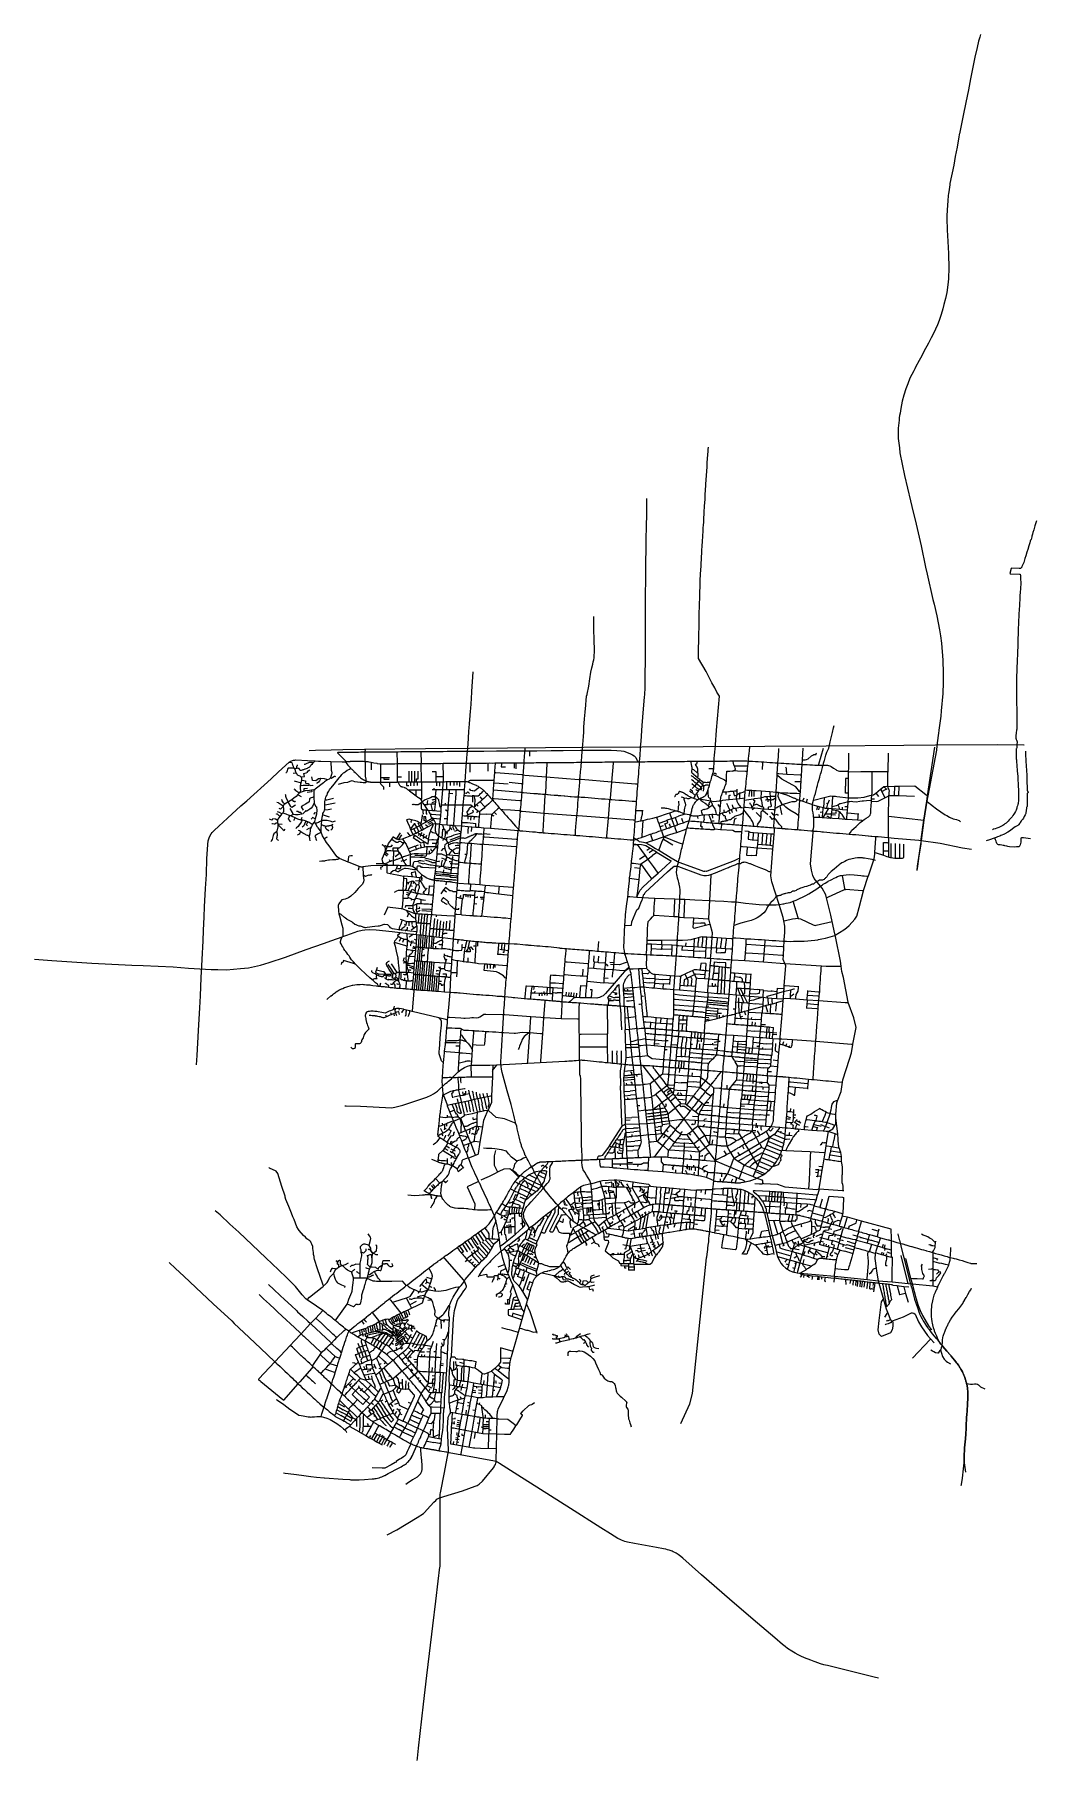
# Model space of a CAD drawing. Header units: inches. Extents: x 170101 to 178921, y 438267 to 453456.
import ezdxf

# ---------------------------------------------------------------- set-up
doc = ezdxf.new("R2010")
doc.units = ezdxf.units.IN
doc.header["$MEASUREMENT"] = 0

msp = doc.modelspace()

# ---------------------------------------------------------------- linework, layer by layer
for points in [[(178429, 453456), (178422, 453434), (178411, 453396), (178397, 453341), (178379, 453256), (178364, 453183), (178364, 453183), (178340, 453065), (178321, 452968), (178299, 452857), (178276, 452742), (178242, 452583), (178241, 452576), (178237, 452554), (178229, 452502), (178223, 452466), (178206, 452382), (178194, 452305), (178159, 452144), (178157, 452133), (178148, 452073), (178146, 452057), (178144, 452039), (178140, 451991), (178137, 451954), (178131, 451862), (178131, 451841), (178135, 451733), (178136, 451686), (178145, 451530), (178147, 451499), (178148, 451426), (178148, 451415), (178148, 451395), (178148, 451361), (178147, 451350), (178145, 451318), (178145, 451305), (178140, 451253), (178137, 451233), (178133, 451206), (178133, 451205), (178131, 451186), (178119, 451132), (178106, 451079), (178097, 451041), (178082, 450993), (178070, 450956), (178063, 450939), (178048, 450902), (178032, 450864), (178014, 450826), (177994, 450788), (177971, 450741), (177930, 450665), (177910, 450628), (177888, 450586), (177857, 450528), (177850, 450515), (177841, 450497), (177807, 450433), (177787, 450382), (177771, 450337), (177753, 450283), (177739, 450228), (177726, 450165), (177720, 450124), (177716, 450102), (177713, 450083), (177711, 450061), (177708, 450038), (177703, 449993), (177702, 449932), (177703, 449901), (177714, 449819), (177719, 449774), (177759, 449576), (177812, 449351), (177824, 449303), (177824, 449302), (177861, 449147), (177905, 448955), (177943, 448769), (177957, 448708), (178009, 448485), (178019, 448442), (178043, 448339), (178066, 448217), (178075, 448164), (178085, 448101), (178096, 447950), (178097, 447908), (178098, 447876), (178098, 447859), (178099, 447753), (178096, 447656), (178082, 447505), (178079, 447458), (178061, 447333), (178061, 447332), (178058, 447308), (178046, 447224), (178043, 447197)], [(176094, 447188), (176095, 447206), (176104, 447333), (176121, 447534), (176129, 447634), (176108, 447670), (176088, 447706), (176064, 447751), (176012, 447849), (175945, 447966), (175945, 447979), (175946, 448027), (175948, 448148), (175951, 448276), (175951, 448311), (175952, 448338), (175955, 448450), (175957, 448495), (175961, 448650), (175964, 448708), (175968, 448781), (175969, 448799), (175971, 448843), (175972, 448854), (175975, 448897), (175976, 448920), (175978, 448949), (175979, 448966), (175980, 448987), (175984, 449051), (175986, 449080), (175987, 449098), (175988, 449119), (175989, 449136), (175991, 449168), (175992, 449183), (175993, 449207), (175995, 449232), (175996, 449253), (175999, 449305), (176003, 449366), (176005, 449409), (176010, 449486), (176011, 449499), (176019, 449614), (176021, 449651), (176023, 449688), (176026, 449726), (176031, 449788), (176032, 449803), (176033, 449825)], [(175436, 447184), (175440, 447236), (175449, 447375), (175461, 447522), (175471, 447626), (175473, 447647), (175475, 447706), (175476, 447743), (175476, 447818), (175478, 447951), (175478, 448186), (175478, 448236), (175478, 448368), (175479, 448445), (175480, 448543), (175481, 448641), (175481, 448666), (175482, 448707), (175483, 448735), (175483, 448757), (175485, 448982), (175486, 449030), (175488, 449112), (175491, 449249), (175491, 449262), (175491, 449290), (175492, 449334), (175492, 449372)], [(178921, 449175), (178907, 449132), (178897, 449098), (178889, 449075), (178885, 449058), (178880, 449042), (178880, 449040), (178880, 449037), (178880, 449035), (178873, 449013), (178870, 449008), (178868, 449005), (178866, 448998), (178861, 448984), (178853, 448957), (178843, 448923), (178835, 448900), (178826, 448869), (178819, 448844), (178812, 448820), (178810, 448810), (178797, 448785), (178792, 448775), (178791, 448770), (178789, 448766), (178786, 448763), (178783, 448760), (178779, 448758), (178776, 448757), (178768, 448757), (178701, 448759), (178699, 448758), (178687, 448714), (178688, 448712), (178689, 448710), (178692, 448709), (178770, 448707), (178776, 448706), (178778, 448704), (178779, 448698), (178780, 448689), (178781, 448653), (178782, 448641), (178782, 448627), (178779, 448581), (178777, 448546), (178775, 448520), (178774, 448501), (178773, 448476), (178772, 448458), (178771, 448443), (178770, 448423), (178769, 448404), (178768, 448386), (178766, 448364), (178765, 448346), (178764, 448325), (178763, 448307), (178762, 448281), (178762, 448263), (178760, 448236), (178759, 448202), (178758, 448174), (178757, 448148), (178757, 448119), (178756, 448101), (178755, 448077), (178753, 448022), (178752, 448007), (178752, 447987), (178751, 447965), (178751, 447944), (178750, 447922), (178749, 447900), (178749, 447885), (178748, 447870), (178747, 447853), (178747, 447839), (178746, 447825), (178746, 447807), (178745, 447789), (178745, 447772), (178745, 447757), (178745, 447740), (178745, 447724), (178745, 447701), (178745, 447687), (178745, 447661), (178746, 447641), (178746, 447623), (178746, 447601), (178746, 447580), (178746, 447560), (178747, 447532), (178747, 447504), (178747, 447484), (178747, 447459), (178747, 447437), (178748, 447412), (178748, 447404), (178748, 447372), (178749, 447353), (178748, 447347), (178747, 447342), (178745, 447334), (178743, 447312), (178738, 447283), (178739, 447272), (178740, 447262), (178741, 447258), (178742, 447253), (178744, 447247), (178747, 447242), (178749, 447237), (178750, 447234), (178749, 447203)], [(174925, 447180), (174927, 447208), (174934, 447279), (174935, 447317), (174937, 447360), (174943, 447433), (174948, 447493), (174953, 447553), (174957, 447600), (174959, 447627), (174961, 447635), (174963, 447640), (174965, 447647), (174966, 447652), (174979, 447720), (174989, 447787), (174999, 447845), (175008, 447884), (175014, 447914), (175019, 447935), (175023, 447954), (175026, 447971), (175028, 447997), (175029, 448015), (175030, 448034), (175030, 448043), (175030, 448057), (175030, 448078), (175028, 448086), (175028, 448106), (175023, 448246), (175023, 448263), (175024, 448277), (175024, 448294), (175024, 448335)], [(173914, 447172), (173921, 447260), (173925, 447327), (173927, 447351), (173930, 447392), (173935, 447461), (173939, 447504), (173941, 447523), (173944, 447568), (173947, 447609), (173951, 447675), (173963, 447848)], [(177095, 447191), (177102, 447216), (177104, 447232), (177124, 447314), (177135, 447354), (177141, 447376)], [(172519, 447156), (172519, 447156), (172575, 447157), (172712, 447160), (172814, 447163), (173005, 447168), (173543, 447172), (173930, 447175), (174932, 447184), (175447, 447186), (177068, 447195), (177754, 447203), (178033, 447205), (178575, 447207), (178809, 447206), (178812, 447206), (178812, 447206)], [(172843, 447057), (172837, 447064), (172815, 447087), (172799, 447103), (172788, 447115), (172778, 447126), (172772, 447133), (172771, 447135), (172771, 447138), (172772, 447139), (172774, 447140), (172793, 447140), (172813, 447140), (172833, 447141), (172851, 447141), (172853, 447141), (172873, 447141), (172893, 447141), (172913, 447141), (172925, 447141), (172933, 447141), (172953, 447141), (172973, 447142), (172993, 447142), (172999, 447142), (173000, 447142), (173010, 447142), (173024, 447142), (173040, 447142), (173081, 447142), (173084, 447142), (173121, 447143), (173159, 447143), (173162, 447143), (173203, 447143), (173244, 447144), (173267, 447144), (173284, 447144), (173286, 447144), (173294, 447144), (173302, 447144), (173325, 447145), (173344, 447145), (173349, 447145), (173366, 447145), (173386, 447145), (173407, 447145), (173411, 447145), (173426, 447145), (173447, 447146), (173447, 447146), (173488, 447146), (173491, 447146), (173504, 447146), (173517, 447146), (173529, 447146), (173570, 447147), (173610, 447147), (173615, 447147), (173651, 447147), (173692, 447147), (173697, 447147), (173733, 447148), (173773, 447148), (173781, 447148), (173814, 447148), (173852, 447149), (173855, 447149), (173912, 447149), (174057, 447150), (174167, 447151), (174374, 447152), (174418, 447152), (174427, 447152), (174458, 447152), (174521, 447153), (174648, 447155), (174753, 447155), (174906, 447158), (174922, 447158), (174997, 447158), (175176, 447158), (175227, 447155), (175266, 447153), (175289, 447149), (175313, 447141), (175348, 447127), (175365, 447117), (175380, 447107), (175394, 447093), (175403, 447074), (175412, 447056)], [(173021, 446886), (173019, 446903), (173015, 446928), (173014, 447045), (173012, 447059), (173011, 447071), (173010, 447136), (173010, 447142), (173013, 447165)], [(174410, 442209), (174404, 442221), (174401, 442227), (174394, 442240), (174391, 442245), (174386, 442259), (174383, 442265), (174380, 442273), (174372, 442294), (174364, 442314), (174350, 442351), (174346, 442360), (174322, 442423), (174310, 442456), (174310, 442456), (174300, 442477), (174282, 442520), (174282, 442520), (174273, 442543), (174268, 442555), (174252, 442595), (174252, 442595), (174240, 442628), (174240, 442629), (174222, 442684), (174209, 442751), (174200, 442793), (174193, 442851), (174193, 442853), (174189, 442882), (174184, 442909), (174179, 442938), (174170, 442983), (174162, 443018), (174160, 443027), (174160, 443029), (174154, 443049), (174152, 443054), (174149, 443062), (174145, 443071), (174136, 443092), (174127, 443113), (174124, 443120), (174117, 443134), (174108, 443155), (174104, 443164), (174098, 443176), (174088, 443197), (174078, 443218), (174069, 443239), (174059, 443260), (174049, 443281), (174039, 443302), (174029, 443323), (174029, 443324), (174020, 443344), (174018, 443347), (174010, 443365), (174000, 443386), (173990, 443407), (173980, 443428), (173970, 443449), (173967, 443456), (173962, 443467), (173954, 443486), (173948, 443501), (173942, 443516), (173930, 443546), (173921, 443567), (173920, 443570), (173919, 443575), (173908, 443602), (173903, 443615), (173893, 443639), (173878, 443676), (173878, 443677), (173877, 443680), (173862, 443717), (173859, 443725), (173849, 443751), (173848, 443753), (173848, 443753), (173841, 443770), (173835, 443786), (173830, 443800), (173813, 443839), (173795, 443884), (173790, 443895), (173790, 443896), (173787, 443903), (173777, 443927), (173777, 443928), (173769, 443947), (173763, 443961), (173757, 443976), (173752, 443990), (173737, 444026), (173735, 444033), (173723, 444066), (173702, 444125), (173700, 444131), (173699, 444136), (173694, 444165), (173689, 444247), (173691, 444279), (173699, 444382), (173701, 444406), (173710, 444495), (173711, 444508), (173717, 444567), (173718, 444587), (173720, 444598), (173731, 444716), (173735, 444757), (173737, 444783), (173740, 444808), (173748, 444894), (173759, 445028), (173759, 445031), (173766, 445157), (173769, 445203), (173769, 445214), (173773, 445279), (173774, 445296), (173775, 445318), (173777, 445335), (173782, 445397), (173782, 445398), (173789, 445497), (173789, 445499), (173794, 445570), (173803, 445697), (173804, 445713), (173804, 445715), (173807, 445754), (173808, 445760), (173816, 445864), (173819, 445910), (173820, 445927), (173825, 445982), (173825, 445988), (173826, 446012), (173827, 446033), (173828, 446049), (173829, 446069), (173831, 446108), (173832, 446119), (173835, 446154), (173836, 446169), (173836, 446173), (173837, 446181), (173840, 446228), (173841, 446251), (173842, 446263), (173844, 446284), (173844, 446295), (173846, 446318), (173848, 446337), (173848, 446338), (173849, 446347), (173851, 446385), (173851, 446388), (173853, 446404), (173853, 446405), (173854, 446427), (173855, 446431), (173855, 446436), (173861, 446491), (173863, 446528), (173866, 446563), (173868, 446583), (173872, 446641), (173875, 446674), (173875, 446675), (173875, 446677), (173883, 446760), (173885, 446780), (173885, 446782), (173887, 446810), (173892, 446880), (173892, 446881), (173901, 447017), (173903, 447044), (173910, 447126), (173912, 447147), (173912, 447149), (173914, 447172)], [(175042, 442892), (175024, 442902), (175009, 442911), (174993, 442920), (174979, 442928), (174976, 442929), (174971, 442932), (174962, 442937), (174948, 442945), (174937, 442951), (174930, 442955), (174926, 442957), (174914, 442964), (174903, 442971), (174891, 442977), (174890, 442977), (174888, 442979), (174880, 442985), (174874, 442989), (174869, 442992), (174859, 443000), (174848, 443007), (174846, 443009), (174839, 443014), (174838, 443014), (174831, 443022), (174822, 443030), (174816, 443036), (174814, 443038), (174806, 443046), (174802, 443050), (174798, 443054), (174790, 443063), (174782, 443071), (174782, 443072), (174774, 443080), (174766, 443089), (174759, 443097), (174751, 443106), (174745, 443112), (174743, 443114), (174739, 443118), (174735, 443123), (174727, 443131), (174720, 443139), (174712, 443147), (174708, 443153), (174707, 443153), (174700, 443161), (174695, 443166), (174694, 443167), (174677, 443187), (174660, 443207), (174654, 443213), (174643, 443227), (174626, 443248), (174609, 443268), (174608, 443269), (174593, 443289), (174583, 443303), (174581, 443305), (174580, 443306), (174570, 443323), (174565, 443331), (174564, 443333), (174564, 443333), (174558, 443344), (174552, 443355), (174546, 443366), (174540, 443376), (174537, 443381), (174534, 443386), (174528, 443397), (174525, 443401), (174524, 443403), (174521, 443408), (174515, 443419), (174508, 443431), (174507, 443432), (174503, 443442), (174502, 443443), (174502, 443443), (174496, 443456), (174490, 443469), (174486, 443476), (174480, 443487), (174476, 443493), (174476, 443493), (174470, 443504), (174468, 443507), (174458, 443525), (174445, 443547), (174436, 443563), (174433, 443568), (174422, 443590), (174421, 443592), (174413, 443613), (174404, 443636), (174394, 443659), (174388, 443674), (174386, 443682), (174380, 443706), (174374, 443730), (174368, 443754), (174362, 443778), (174356, 443801), (174350, 443825), (174345, 443849), (174339, 443871), (174339, 443873), (174339, 443873), (174332, 443897), (174326, 443921), (174320, 443945), (174314, 443969), (174308, 443993), (174302, 444017), (174296, 444040), (174261, 444159), (174216, 444322), (174211, 444350), (174207, 444373), (174206, 444396), (174206, 444424), (174205, 444430), (174207, 444449), (174208, 444473), (174210, 444498), (174211, 444522), (174213, 444547), (174214, 444572), (174216, 444596), (174217, 444621), (174219, 444645), (174220, 444670), (174220, 444673), (174220, 444675), (174221, 444680), (174222, 444695), (174223, 444719), (174225, 444744), (174227, 444768), (174228, 444793), (174230, 444818), (174231, 444831), (174232, 444842), (174233, 444867), (174235, 444891), (174237, 444916), (174238, 444941), (174240, 444965), (174242, 444989), (174242, 444989), (174242, 444990), (174243, 445014), (174243, 445015), (174245, 445039), (174247, 445063), (174249, 445088), (174251, 445113), (174253, 445137), (174254, 445148), (174255, 445162), (174257, 445186), (174259, 445211), (174261, 445235), (174263, 445260), (174263, 445263), (174264, 445278), (174266, 445296), (174267, 445307), (174268, 445317), (174268, 445328), (174269, 445337), (174270, 445346), (174270, 445354), (174271, 445356), (174271, 445367), (174272, 445380), (174273, 445392), (174273, 445392), (174274, 445401), (174275, 445410), (174276, 445419), (174277, 445436), (174278, 445454), (174279, 445456), (174279, 445459), (174280, 445478), (174282, 445503), (174284, 445527), (174286, 445552), (174288, 445576), (174290, 445601), (174292, 445625), (174294, 445650), (174296, 445673), (174296, 445674), (174298, 445696), (174299, 445716), (174301, 445737), (174303, 445757), (174304, 445777), (174306, 445798), (174307, 445818), (174309, 445838), (174311, 445859), (174312, 445878), (174314, 445898), (174315, 445917), (174317, 445938), (174318, 445949), (174319, 445960), (174321, 445985), (174323, 446009), (174325, 446034), (174327, 446059), (174329, 446083), (174331, 446108), (174333, 446133), (174335, 446158), (174336, 446182), (174338, 446207), (174340, 446232), (174342, 446256), (174344, 446281), (174346, 446306), (174346, 446306), (174348, 446331), (174350, 446352), (174351, 446370), (174352, 446373), (174353, 446390), (174354, 446407), (174356, 446424), (174357, 446435), (174359, 446444), (174361, 446451), (174362, 446458), (174363, 446459), (174364, 446463), (174367, 446476), (174368, 446484), (174369, 446506), (174371, 446527), (174373, 446549), (174375, 446571), (174377, 446592), (174378, 446614), (174379, 446622), (174379, 446626), (174380, 446636), (174382, 446657), (174384, 446679), (174385, 446700), (174386, 446711), (174387, 446722), (174389, 446744), (174391, 446765), (174392, 446786), (174392, 446786), (174392, 446787), (174394, 446808), (174395, 446830), (174397, 446852), (174398, 446862), (174398, 446862), (174398, 446873), (174400, 446895), (174402, 446917), (174403, 446938), (174403, 446940), (174403, 446940), (174405, 446960), (174406, 446980), (174408, 447001), (174409, 447019), (174410, 447031), (174410, 447035), (174410, 447048), (174410, 447051), (174411, 447063), (174411, 447064), (174412, 447076), (174413, 447089), (174414, 447102), (174415, 447114), (174416, 447127), (174417, 447140), (174418, 447152), (174418, 447154), (174419, 447159), (174421, 447175)], [(174862, 446409), (174862, 446421), (174864, 446448), (174870, 446518), (174872, 446542), (174875, 446581), (174875, 446582), (174875, 446582), (174877, 446602), (174879, 446630), (174879, 446632), (174882, 446662), (174884, 446690), (174884, 446692), (174887, 446721), (174889, 446745), (174889, 446745), (174889, 446746), (174890, 446751), (174892, 446781), (174895, 446811), (174897, 446841), (174898, 446848), (174900, 446871), (174900, 446877), (174902, 446900), (174902, 446900), (174902, 446901), (174905, 446931), (174908, 446961), (174908, 446968), (174910, 446990), (174912, 447009), (174913, 447017), (174913, 447020), (174915, 447052), (174919, 447111), (174922, 447138), (174922, 447158), (174923, 447159), (174925, 447180)], [(175526, 443577), (175524, 443593), (175517, 443658), (175515, 443671), (175514, 443684), (175512, 443698), (175511, 443710), (175511, 443712), (175510, 443722), (175509, 443732), (175508, 443742), (175506, 443752), (175505, 443762), (175504, 443772), (175504, 443773), (175504, 443775), (175504, 443775), (175503, 443785), (175502, 443791), (175502, 443795), (175502, 443797), (175500, 443809), (175499, 443823), (175497, 443838), (175496, 443852), (175496, 443852), (175494, 443873), (175494, 443874), (175492, 443891), (175491, 443895), (175490, 443905), (175490, 443907), (175490, 443907), (175489, 443919), (175487, 443931), (175487, 443932), (175487, 443932), (175486, 443942), (175485, 443954), (175485, 443957), (175484, 443965), (175483, 443977), (175481, 443989), (175481, 443989), (175481, 443990), (175480, 443998), (175479, 444007), (175478, 444017), (175478, 444018), (175477, 444028), (175477, 444028), (175476, 444039), (175475, 444050), (175474, 444061), (175473, 444063), (175472, 444072), (175471, 444081), (175470, 444091), (175470, 444098), (175469, 444100), (175468, 444117), (175466, 444130), (175465, 444142), (175464, 444155), (175464, 444155), (175462, 444168), (175462, 444169), (175461, 444180), (175461, 444181), (175460, 444192), (175458, 444203), (175458, 444212), (175457, 444215), (175457, 444218), (175457, 444218), (175455, 444231), (175455, 444234), (175454, 444243), (175454, 444245), (175453, 444253), (175452, 444262), (175451, 444271), (175450, 444280), (175449, 444289), (175449, 444294), (175448, 444298), (175447, 444307), (175447, 444308), (175445, 444332), (175442, 444356), (175440, 444380), (175439, 444386), (175437, 444405), (175437, 444407), (175436, 444411), (175435, 444425), (175433, 444438), (175432, 444451), (175432, 444451), (175431, 444463), (175430, 444465), (175430, 444466), (175429, 444479), (175429, 444479), (175428, 444492), (175426, 444505), (175425, 444518), (175423, 444532), (175422, 444543), (175422, 444544), (175421, 444557), (175421, 444558), (175419, 444568), (175419, 444569), (175419, 444571), (175418, 444583), (175416, 444597), (175415, 444608), (175415, 444610), (175415, 444611), (175414, 444621), (175413, 444632), (175411, 444643), (175410, 444653), (175409, 444664), (175408, 444675), (175407, 444686), (175406, 444696), (175405, 444707), (175405, 444707), (175405, 444708), (175403, 444718), (175402, 444730), (175401, 444741), (175400, 444752), (175399, 444764), (175397, 444775), (175396, 444786), (175395, 444798), (175394, 444809), (175393, 444812), (175393, 444819), (175392, 444828), (175391, 444837), (175390, 444847), (175389, 444854), (175389, 444856), (175388, 444866), (175387, 444875), (175386, 444884), (175385, 444894), (175384, 444898), (175383, 444906), (175382, 444919), (175381, 444931), (175379, 444943), (175378, 444955), (175378, 444956), (175377, 444968), (175376, 444981), (175375, 444988), (175374, 444993), (175373, 445005), (175372, 445011), (175372, 445018), (175370, 445030), (175369, 445041), (175369, 445043), (175368, 445055), (175366, 445067), (175366, 445069), (175365, 445080), (175364, 445092), (175362, 445104), (175361, 445117), (175360, 445129), (175358, 445142), (175357, 445154), (175356, 445166), (175354, 445179), (175354, 445183), (175353, 445192), (175352, 445194), (175348, 445208), (175343, 445223), (175340, 445233), (175339, 445237), (175338, 445239), (175334, 445252), (175329, 445266), (175325, 445280), (175321, 445293), (175320, 445295), (175316, 445309), (175311, 445324), (175307, 445338), (175302, 445353), (175298, 445364), (175297, 445367), (175297, 445367), (175296, 445370), (175296, 445371), (175290, 445408), (175289, 445420), (175298, 445624), (175299, 445645), (175304, 445708), (175312, 445785), (175322, 445865), (175323, 445871), (175323, 445872), (175323, 445874), (175325, 445885), (175327, 445905), (175327, 445905), (175327, 445907), (175329, 445931), (175332, 445957), (175332, 445962), (175334, 445983), (175337, 446009), (175339, 446031), (175339, 446036), (175339, 446036), (175343, 446062), (175345, 446082), (175346, 446088), (175350, 446114), (175350, 446114), (175352, 446128), (175352, 446134), (175354, 446154), (175355, 446165), (175356, 446174), (175357, 446186), (175359, 446197), (175361, 446221), (175364, 446245), (175364, 446251), (175366, 446269), (175369, 446293), (175372, 446315), (175372, 446317), (175373, 446329), (175373, 446333), (175374, 446341), (175375, 446365), (175376, 446367), (175376, 446367), (175377, 446386), (175377, 446389), (175379, 446413), (175381, 446437), (175381, 446439), (175383, 446461), (175384, 446484), (175386, 446508), (175387, 446526), (175388, 446532), (175389, 446542), (175390, 446556), (175391, 446579), (175393, 446603), (175395, 446627), (175395, 446629), (175397, 446656), (175399, 446683), (175401, 446703), (175401, 446710), (175403, 446736), (175405, 446763), (175407, 446790), (175409, 446817), (175411, 446844), (175412, 446858), (175413, 446870), (175415, 446897), (175417, 446924), (175419, 446951), (175421, 446978), (175423, 447004), (175425, 447031), (175427, 447056), (175427, 447057), (175427, 447058), (175429, 447085), (175431, 447112), (175433, 447138), (175434, 447148), (175436, 447184)], [(175470, 444098), (175487, 444100), (175527, 444105), (175534, 444109), (175537, 444112), (175551, 444120), (175569, 444132), (175575, 444137), (175593, 444150), (175615, 444167), (175618, 444169), (175618, 444169), (175634, 444181), (175635, 444182), (175649, 444193), (175666, 444206), (175667, 444207), (175675, 444213), (175676, 444214), (175677, 444214), (175678, 444234), (175680, 444259), (175683, 444288), (175684, 444304), (175684, 444304), (175684, 444304), (175687, 444336), (175688, 444352), (175688, 444352), (175690, 444368), (175690, 444368), (175691, 444384), (175693, 444400), (175696, 444430), (175696, 444431), (175696, 444431), (175697, 444446), (175699, 444474), (175701, 444503), (175703, 444532), (175704, 444546), (175704, 444547), (175704, 444547), (175706, 444561), (175706, 444564), (175707, 444575), (175708, 444589), (175710, 444603), (175711, 444617), (175712, 444627), (175713, 444630), (175713, 444644), (175714, 444646), (175715, 444661), (175716, 444677), (175717, 444692), (175717, 444695), (175718, 444708), (175719, 444725), (175720, 444741), (175720, 444745), (175721, 444758), (175722, 444770), (175723, 444783), (175724, 444791), (175724, 444795), (175725, 444807), (175727, 444824), (175727, 444831), (175727, 444837), (175727, 444850), (175727, 444851), (175727, 444862), (175727, 444863), (175727, 444873), (175727, 444875), (175727, 444879), (175727, 444892), (175727, 444892), (175727, 444897), (175727, 444904), (175727, 444917), (175727, 444919), (175727, 444923), (175727, 444926), (175728, 444930), (175728, 444939), (175728, 444942), (175728, 444954), (175728, 444959), (175728, 444965), (175728, 444967), (175729, 444976), (175729, 444993), (175729, 444997), (175728, 445006), (175728, 445010), (175727, 445012), (175727, 445013), (175727, 445025), (175727, 445027), (175727, 445035), (175728, 445043), (175729, 445051), (175729, 445052), (175729, 445059), (175731, 445075), (175732, 445091), (175733, 445106), (175734, 445122), (175735, 445137), (175737, 445152), (175738, 445168), (175738, 445173), (175739, 445188), (175741, 445208), (175743, 445228), (175744, 445248), (175746, 445268), (175747, 445288), (175749, 445309), (175750, 445327), (175752, 445345), (175752, 445347), (175753, 445363), (175754, 445372), (175755, 445381), (175755, 445396), (175756, 445405), (175756, 445410), (175757, 445426), (175758, 445439), (175758, 445444), (175759, 445454), (175759, 445464), (175760, 445483), (175761, 445486), (175761, 445499), (175762, 445515), (175764, 445545), (175766, 445575), (175767, 445592), (175767, 445605), (175768, 445618), (175769, 445635), (175771, 445662), (175771, 445665), (175772, 445689), (175772, 445695), (175773, 445721), (175774, 445733), (175775, 445746), (175777, 445771), (175777, 445775), (175779, 445795), (175780, 445815), (175780, 445827), (175781, 445845), (175781, 445848), (175781, 445849), (175782, 445872), (175782, 445874), (175783, 445900), (175784, 445922), (175783, 445927), (175780, 445954), (175779, 445960), (175774, 445981), (175771, 445992), (175768, 446008), (175766, 446015), (175762, 446033), (175761, 446035), (175757, 446052), (175755, 446061), (175755, 446062), (175754, 446068), (175753, 446080), (175753, 446089), (175753, 446093), (175754, 446100), (175755, 446111), (175756, 446116), (175757, 446124), (175758, 446129), (175760, 446136), (175762, 446143), (175765, 446153), (175769, 446170), (175769, 446171), (175770, 446173), (175770, 446173), (175773, 446184), (175776, 446199), (175780, 446213), (175783, 446228), (175787, 446242), (175790, 446257), (175794, 446272), (175797, 446286), (175801, 446301), (175805, 446315), (175808, 446330), (175808, 446331), (175813, 446352), (175819, 446374), (175826, 446403), (175833, 446432), (175838, 446452), (175838, 446452), (175841, 446463), (175845, 446472), (175845, 446472), (175846, 446477), (175848, 446486), (175852, 446501), (175854, 446508), (175856, 446515), (175863, 446536), (175863, 446536), (175864, 446539), (175869, 446555), (175869, 446556), (175872, 446570), (175874, 446577), (175876, 446584), (175876, 446585), (175877, 446587), (175879, 446596), (175880, 446600), (175884, 446616), (175886, 446623), (175888, 446631), (175891, 446645), (175891, 446646), (175895, 446658), (175896, 446661), (175897, 446666), (175901, 446676), (175901, 446676), (175906, 446683), (175910, 446689), (175910, 446690), (175916, 446698), (175917, 446700), (175919, 446702), (175921, 446704), (175923, 446707), (175925, 446710), (175930, 446714), (175934, 446718), (175937, 446720), (175940, 446722), (175942, 446724), (175948, 446729), (175950, 446730), (175952, 446730), (175954, 446731), (175962, 446735), (175970, 446739), (175973, 446740), (175983, 446745), (175991, 446749), (175997, 446752), (176005, 446756), (176008, 446760), (176010, 446763), (176016, 446772), (176016, 446773), (176021, 446784), (176022, 446787), (176026, 446798), (176027, 446803), (176030, 446811), (176034, 446824), (176038, 446837), (176041, 446848), (176041, 446849), (176045, 446861), (176049, 446874), (176052, 446886), (176056, 446898), (176060, 446910), (176064, 446926), (176069, 446941), (176070, 446944), (176073, 446954), (176073, 446956), (176074, 446959), (176077, 446971), (176077, 446972), (176078, 446987), (176079, 446989), (176079, 446994), (176079, 447002), (176081, 447018), (176082, 447034), (176082, 447045), (176083, 447059), (176083, 447061), (176083, 447077), (176084, 447086), (176086, 447114), (176089, 447141), (176091, 447170), (176091, 447175), (176094, 447188)], [(176043, 442921), (176044, 442931), (176045, 442943), (176048, 442971), (176051, 442999), (176053, 443027), (176056, 443055), (176059, 443083), (176061, 443104), (176061, 443111), (176061, 443124), (176061, 443125), (176061, 443131), (176061, 443140), (176061, 443153), (176061, 443156), (176061, 443165), (176061, 443172), (176062, 443177), (176063, 443188), (176063, 443190), (176063, 443194), (176064, 443202), (176064, 443203), (176064, 443205), (176066, 443221), (176066, 443224), (176067, 443238), (176069, 443253), (176069, 443256), (176071, 443274), (176071, 443274), (176072, 443292), (176073, 443293), (176073, 443294), (176073, 443298), (176075, 443314), (176075, 443318), (176077, 443337), (176078, 443354), (176079, 443359), (176079, 443366), (176080, 443371), (176080, 443377), (176081, 443381), (176082, 443396), (176082, 443399), (176084, 443411), (176085, 443422), (176085, 443426), (176086, 443442), (176087, 443442), (176087, 443443), (176088, 443461), (176089, 443464), (176090, 443479), (176091, 443493), (176092, 443498), (176092, 443501), (176094, 443519), (176095, 443541), (176095, 443541), (176096, 443542), (176096, 443543), (176096, 443551), (176097, 443563), (176099, 443585), (176101, 443606), (176103, 443624), (176104, 443642), (176105, 443655), (176106, 443668), (176108, 443681), (176108, 443682), (176108, 443683), (176109, 443697), (176109, 443701), (176110, 443713), (176111, 443728), (176112, 443740), (176113, 443743), (176114, 443757), (176114, 443758), (176114, 443759), (176115, 443774), (176115, 443778), (176116, 443789), (176117, 443793), (176118, 443803), (176119, 443817), (176120, 443831), (176120, 443832), (176120, 443833), (176121, 443848), (176122, 443851), (176122, 443852), (176123, 443863), (176124, 443879), (176124, 443885), (176124, 443885), (176125, 443898), (176127, 443917), (176128, 443933), (176129, 443936), (176129, 443937), (176130, 443949), (176130, 443952), (176131, 443960), (176132, 443972), (176133, 443984), (176134, 443996), (176134, 443996), (176135, 444007), (176135, 444019), (176136, 444020), (176136, 444020), (176137, 444033), (176137, 444034), (176137, 444036), (176138, 444045), (176139, 444058), (176140, 444071), (176140, 444081), (176141, 444083), (176142, 444098), (176143, 444113), (176143, 444116), (176144, 444130), (176144, 444130), (176148, 444180), (176148, 444181), (176151, 444214), (176152, 444230), (176154, 444247), (176156, 444268), (176157, 444290), (176158, 444293), (176160, 444317), (176161, 444330), (176162, 444344), (176164, 444371), (176166, 444397), (176168, 444422), (176169, 444424), (176170, 444445), (176172, 444464), (176172, 444468), (176174, 444484), (176174, 444489), (176175, 444498), (176176, 444508), (176176, 444508), (176176, 444513), (176177, 444528), (176178, 444542), (176179, 444555), (176181, 444567), (176181, 444577), (176182, 444587), (176183, 444597), (176184, 444607), (176185, 444620), (176186, 444632), (176186, 444635), (176187, 444646), (176188, 444654), (176188, 444660), (176189, 444674), (176191, 444688), (176192, 444702), (176193, 444714), (176194, 444726), (176195, 444739), (176196, 444752), (176196, 444752), (176197, 444765), (176197, 444768), (176198, 444778), (176199, 444791), (176200, 444804), (176201, 444817), (176202, 444821), (176202, 444829), (176203, 444842), (176204, 444845), (176204, 444850), (176204, 444854), (176205, 444865), (176206, 444873), (176206, 444880), (176206, 444884), (176207, 444894), (176208, 444898), (176208, 444904), (176208, 444909), (176210, 444924), (176210, 444925), (176210, 444927), (176211, 444939), (176211, 444940), (176212, 444956), (176212, 444970), (176212, 444971), (176213, 444986), (176214, 444993), (176215, 445002), (176215, 445010), (176216, 445016), (176217, 445030), (176217, 445033), (176218, 445042), (176219, 445053), (176219, 445059), (176220, 445065), (176221, 445077), (176221, 445088), (176222, 445100), (176223, 445112), (176224, 445123), (176224, 445127), (176224, 445127), (176225, 445135), (176225, 445146), (176226, 445156), (176226, 445158), (176227, 445170), (176228, 445181), (176229, 445193), (176230, 445201), (176230, 445205), (176230, 445205), (176231, 445216), (176231, 445222), (176231, 445224), (176231, 445228), (176232, 445239), (176232, 445240), (176232, 445240), (176233, 445247), (176233, 445249), (176234, 445266), (176234, 445266), (176236, 445289), (176236, 445291), (176238, 445310), (176238, 445314), (176238, 445316), (176240, 445338), (176240, 445342), (176242, 445367), (176244, 445392), (176245, 445404), (176245, 445406), (176246, 445418), (176247, 445443), (176248, 445469), (176249, 445494), (176249, 445498), (176250, 445507), (176250, 445507), (176251, 445520), (176253, 445545), (176255, 445570), (176257, 445596), (176257, 445603), (176259, 445621), (176262, 445646), (176264, 445657), (176265, 445672), (176266, 445697), (176268, 445722), (176270, 445748), (176271, 445758), (176272, 445773), (176274, 445798), (176276, 445823), (176276, 445824), (176278, 445849), (176279, 445851), (176281, 445875), (176283, 445900), (176285, 445925), (176287, 445951), (176288, 445959), (176289, 445976), (176291, 446001), (176293, 446027), (176295, 446052), (176298, 446077), (176300, 446103), (176302, 446128), (176304, 446154), (176306, 446179), (176308, 446204), (176308, 446207), (176310, 446230), (176312, 446255), (176315, 446280), (176317, 446306), (176317, 446312), (176319, 446331), (176321, 446357), (176323, 446382), (176325, 446407), (176327, 446433), (176328, 446439), (176329, 446458), (176331, 446479), (176332, 446483), (176333, 446497), (176333, 446497), (176334, 446504), (176335, 446510), (176336, 446514), (176336, 446526), (176338, 446541), (176338, 446553), (176339, 446565), (176340, 446576), (176341, 446588), (176342, 446604), (176342, 446611), (176343, 446620), (176343, 446622), (176344, 446634), (176344, 446638), (176345, 446640), (176345, 446648), (176346, 446657), (176346, 446659), (176347, 446679), (176349, 446699), (176350, 446716), (176350, 446717), (176350, 446719), (176351, 446734), (176352, 446736), (176352, 446739), (176353, 446750), (176353, 446752), (176353, 446761), (176354, 446772), (176355, 446778), (176355, 446782), (176355, 446783), (176356, 446790), (176356, 446794), (176357, 446800), (176358, 446808), (176359, 446817), (176359, 446817), (176361, 446839), (176364, 446861), (176366, 446883), (176368, 446906), (176371, 446928), (176373, 446950), (176375, 446971), (176376, 446973), (176378, 446995), (176380, 447017), (176380, 447017), (176383, 447040), (176385, 447062), (176385, 447062), (176385, 447063), (176386, 447069), (176387, 447084), (176389, 447107), (176392, 447129), (176394, 447151), (176396, 447190)], [(176096, 443551), (176160, 443581), (176167, 443584), (176169, 443586), (176177, 443590), (176192, 443599), (176193, 443600), (176209, 443609), (176222, 443616), (176226, 443619), (176227, 443619), (176235, 443624), (176245, 443630), (176256, 443636), (176267, 443643), (176279, 443650), (176286, 443654), (176292, 443658), (176305, 443665), (176318, 443672), (176328, 443678), (176330, 443679), (176342, 443687), (176353, 443693), (176354, 443694), (176355, 443694), (176360, 443697), (176367, 443701), (176377, 443707), (176381, 443709), (176387, 443713), (176398, 443719), (176410, 443726), (176423, 443734), (176431, 443739), (176437, 443742), (176444, 443746), (176450, 443750), (176451, 443750), (176452, 443751), (176460, 443755), (176464, 443757), (176476, 443765), (176486, 443771), (176486, 443771), (176488, 443772), (176501, 443780), (176501, 443780), (176514, 443788), (176528, 443796), (176533, 443799), (176540, 443803), (176541, 443804), (176546, 443807), (176552, 443811), (176553, 443812), (176560, 443818), (176563, 443821), (176566, 443824), (176578, 443840), (176583, 443846), (176583, 443846), (176587, 443852), (176592, 443861), (176594, 443865), (176598, 443875), (176600, 443880), (176603, 443889), (176605, 443897), (176606, 443915), (176607, 443934), (176608, 443950), (176609, 443966), (176610, 443974), (176610, 443980), (176610, 443980), (176610, 443981), (176611, 443993), (176612, 444007), (176613, 444020), (176614, 444034), (176615, 444047), (176616, 444057), (176616, 444061), (176616, 444062), (176617, 444068), (176618, 444074), (176619, 444088), (176620, 444101), (176621, 444115), (176622, 444128), (176622, 444137), (176623, 444142), (176623, 444146), (176623, 444150), (176624, 444164), (176626, 444186), (176628, 444200), (176628, 444205), (176628, 444206), (176628, 444206), (176628, 444207), (176630, 444229), (176643, 444371), (176648, 444425), (176654, 444495), (176661, 444574), (176664, 444606), (176664, 444618), (176664, 444633), (176679, 444798), (176682, 444831), (176692, 444952), (176694, 444973), (176694, 444973), (176698, 445033), (176698, 445035), (176700, 445062), (176701, 445079), (176701, 445088), (176715, 445260), (176705, 445282), (176691, 445316), (176693, 445351), (176697, 445425), (176700, 445477), (176700, 445490), (176704, 445555), (176706, 445583), (176705, 445608), (176698, 445656), (176691, 445687), (176656, 445799), (176656, 445799), (176590, 445999), (176582, 446051), (176601, 446288), (176603, 446314), (176612, 446417), (176614, 446445), (176615, 446464), (176612, 446475), (176610, 446488), (176614, 446561), (176614, 446564), (176615, 446582), (176615, 446588), (176617, 446623), (176619, 446634), (176620, 446644), (176620, 446645), (176626, 446736), (176627, 446752), (176629, 446787), (176629, 446789), (176638, 446934), (176639, 446951), (176644, 447037), (176645, 447046), (176649, 447099), (176653, 447173)], [(176820, 446459), (176821, 446471), (176823, 446498), (176824, 446512), (176824, 446521), (176826, 446545), (176828, 446569), (176828, 446579), (176829, 446591), (176829, 446592), (176831, 446616), (176831, 446625), (176832, 446639), (176834, 446663), (176835, 446687), (176837, 446710), (176837, 446716), (176838, 446734), (176840, 446757), (176841, 446775), (176841, 446777), (176841, 446781), (176842, 446786), (176843, 446804), (176845, 446828), (176846, 446840), (176846, 446852), (176847, 446866), (176848, 446875), (176848, 446881), (176849, 446889), (176849, 446899), (176850, 446903), (176851, 446922), (176851, 446928), (176852, 446936), (176853, 446944), (176853, 446946), (176855, 446970), (176856, 446993), (176859, 447033), (176861, 447073), (176867, 447175)], [(176950, 446447), (176954, 446459), (176955, 446461), (176957, 446469), (176961, 446482), (176961, 446483), (176962, 446489), (176962, 446507), (176962, 446532), (176962, 446542), (176961, 446557), (176961, 446563), (176959, 446569), (176958, 446576), (176957, 446582), (176954, 446607), (176950, 446631), (176950, 446635), (176950, 446638), (176949, 446640), (176949, 446643), (176949, 446646), (176949, 446648), (176948, 446651), (176948, 446653), (176949, 446656), (176949, 446656), (176949, 446658), (176949, 446661), (176949, 446662), (176950, 446676), (176950, 446677), (176950, 446677), (176950, 446679), (176950, 446681), (176950, 446681), (176949, 446687), (176954, 446706), (176956, 446713), (176957, 446718), (176960, 446729), (176961, 446730), (176967, 446754), (176974, 446778), (176980, 446802), (176981, 446804), (176983, 446815), (176987, 446826), (176988, 446830), (176993, 446848), (176993, 446850), (176996, 446861), (177000, 446875), (177007, 446899), (177013, 446920), (177014, 446923), (177020, 446947), (177024, 446961), (177027, 446971), (177033, 446995), (177036, 447005), (177038, 447011), (177040, 447019), (177042, 447025), (177046, 447038), (177047, 447043), (177053, 447062), (177054, 447067), (177061, 447091), (177067, 447115), (177075, 447140), (177077, 447145), (177093, 447175), (177095, 447191)], [(177002, 447025), (177004, 447034), (177045, 447177)], [(178043, 447197), (178040, 447157), (177963, 446755), (177956, 446710), (177930, 446542), (177906, 446362), (177904, 446348), (177902, 446332), (177886, 446229), (177879, 446182), (177873, 446137), (177867, 446098), (177867, 446098)], [(177903, 446363), (177905, 446376), (177930, 446542), (177956, 446710), (177962, 446755), (178027, 447184)], [(178749, 447203), (178749, 447203), (178749, 447192), (178749, 447187), (178749, 447183), (178748, 447179), (178745, 447174), (178743, 447170), (178742, 447165), (178742, 447157), (178742, 447143), (178742, 447121), (178742, 447106), (178741, 447083), (178745, 447072), (178746, 447052), (178747, 447030), (178749, 447012), (178750, 446989), (178751, 446972), (178753, 446952), (178755, 446925), (178756, 446901), (178757, 446886), (178758, 446873), (178758, 446862), (178759, 446850), (178760, 446841), (178760, 446830), (178761, 446825), (178761, 446811), (178761, 446805), (178761, 446783), (178762, 446760), (178762, 446734), (178762, 446719), (178761, 446708), (178760, 446698), (178758, 446689), (178755, 446679), (178752, 446668), (178749, 446656), (178747, 446649), (178744, 446640), (178741, 446631), (178735, 446619), (178727, 446605), (178721, 446594), (178713, 446582), (178706, 446572), (178698, 446563), (178681, 446544), (178672, 446534), (178662, 446525), (178653, 446517), (178643, 446510), (178633, 446502), (178624, 446496), (178612, 446489), (178600, 446483), (178589, 446478), (178581, 446474), (178573, 446471), (178558, 446466), (178543, 446462), (178532, 446458)], [(171528, 444389), (171533, 444472), (171545, 444691), (171555, 444892), (171561, 444997), (171569, 445154), (171577, 445315), (171584, 445479), (171589, 445570), (171593, 445692), (171598, 445780), (171607, 445940), (171615, 446065), (171619, 446205), (171621, 446243), (171626, 446328), (171629, 446359), (171634, 446377), (171642, 446396), (171655, 446422), (171666, 446435), (171683, 446452), (171724, 446490), (171799, 446560), (171918, 446667), (171969, 446713), (172184, 446906), (172249, 446968), (172343, 447052), (172358, 447060), (172371, 447066), (172380, 447069), (172391, 447071), (172400, 447072), (172505, 447068)], [(172345, 447053), (172365, 447050), (172370, 447038), (172371, 447033), (172372, 447029), (172377, 447018), (172378, 447014), (172381, 447008), (172383, 447003), (172384, 447001), (172385, 447000), (172385, 447000), (172388, 446998), (172389, 446995), (172391, 446992), (172393, 446989), (172395, 446982), (172396, 446975), (172398, 446967), (172400, 446964), (172402, 446958), (172403, 446957), (172406, 446952), (172409, 446949), (172411, 446945), (172414, 446943), (172420, 446938), (172427, 446934), (172435, 446931), (172439, 446928), (172444, 446924), (172447, 446922), (172447, 446922), (172449, 446921), (172449, 446921), (172450, 446915), (172450, 446908), (172451, 446902), (172450, 446896), (172450, 446896), (172450, 446895), (172450, 446890), (172449, 446883), (172447, 446877), (172446, 446871), (172446, 446870), (172445, 446867), (172443, 446858), (172441, 446853), (172440, 446848), (172440, 446848), (172440, 446846), (172440, 446845), (172439, 446839), (172439, 446833), (172439, 446828), (172440, 446821), (172440, 446820), (172440, 446814), (172441, 446808), (172441, 446806), (172440, 446792), (172434, 446784), (172432, 446781), (172431, 446780), (172419, 446767), (172418, 446767), (172403, 446751), (172384, 446735), (172368, 446723), (172367, 446722), (172336, 446703), (172335, 446703), (172333, 446702), (172333, 446702), (172304, 446684), (172303, 446682), (172296, 446677), (172292, 446672), (172290, 446666), (172290, 446666), (172290, 446658), (172290, 446658), (172292, 446645), (172293, 446619), (172290, 446611), (172287, 446607), (172283, 446603), (172279, 446598), (172275, 446594), (172260, 446575), (172260, 446575), (172243, 446551), (172241, 446548), (172240, 446542), (172240, 446541), (172240, 446529), (172240, 446526), (172241, 446523), (172243, 446517), (172244, 446514), (172245, 446511), (172245, 446511), (172244, 446502), (172244, 446502), (172242, 446479), (172241, 446472), (172234, 446446), (172232, 446441), (172232, 446440), (172221, 446433), (172206, 446421), (172201, 446407), (172193, 446373), (172188, 446362), (172182, 446351)], [(172384, 447069), (172391, 447071), (172400, 447072), (172505, 447068), (172572, 447064), (172602, 447062), (172621, 447062), (172708, 447058), (172809, 447054), (172827, 447055), (172835, 447056)], [(172572, 447064), (172562, 447054), (172554, 447048), (172554, 447047), (172547, 447040), (172547, 447040), (172541, 447032), (172533, 447025), (172533, 447024), (172531, 447021), (172527, 447015), (172525, 447013), (172521, 447009), (172519, 447007), (172516, 447005), (172509, 447002), (172503, 446999), (172501, 446998), (172491, 446994), (172484, 446992), (172480, 446991), (172468, 446986), (172464, 446985), (172456, 446982), (172449, 446980), (172444, 446980), (172444, 446980), (172440, 446980), (172438, 446982), (172436, 446985), (172434, 446989), (172432, 446994), (172431, 446994), (172429, 446996), (172426, 446998), (172421, 446998), (172413, 446999), (172413, 446999), (172407, 446998), (172407, 446998), (172406, 446998), (172405, 446998), (172404, 446997), (172398, 446995), (172394, 446993), (172391, 446992)], [(172407, 446998), (172408, 447000), (172409, 447009), (172411, 447016), (172414, 447020), (172415, 447023), (172415, 447028)], [(172554, 447048), (172548, 447049), (172541, 447050), (172533, 447051), (172521, 447050), (172517, 447049), (172487, 447035), (172481, 447033), (172475, 447031)], [(172708, 447058), (172709, 447048), (172711, 446997), (172713, 446981), (172715, 446974), (172718, 446959), (172716, 446945), (172713, 446934), (172706, 446916), (172705, 446914), (172694, 446904), (172681, 446896), (172652, 446878), (172644, 446872), (172572, 446814), (172567, 446810), (172559, 446803), (172560, 446748), (172560, 446746), (172561, 446689), (172561, 446688), (172578, 446663), (172582, 446658), (172585, 446624), (172584, 446603), (172584, 446595), (172571, 446553), (172567, 446542), (172564, 446529), (172564, 446528), (172560, 446523), (172556, 446518), (172550, 446509), (172549, 446507), (172547, 446504), (172540, 446486), (172531, 446473), (172531, 446473), (172528, 446456), (172526, 446441), (172525, 446431), (172524, 446422), (172518, 446401), (172517, 446400), (172518, 446394), (172520, 446387), (172522, 446379), (172525, 446359)], [(172835, 447056), (172843, 447057), (172848, 447058), (172855, 447058), (172875, 447059), (172878, 447059), (172880, 447060), (172901, 447060), (172912, 447060), (172924, 447060), (172928, 447060), (172955, 447060), (172976, 447060), (172982, 447060), (172998, 447061), (173012, 447059), (173034, 447057), (173044, 447055), (173063, 447052), (173065, 447052), (173087, 447048), (173113, 447043), (173116, 447042), (173140, 447039), (173140, 447039), (173149, 447038), (173157, 447038), (173166, 447038), (173193, 447039), (173216, 447039), (173220, 447039), (173247, 447039), (173256, 447039), (173273, 447039), (173295, 447040), (173296, 447040), (173297, 447040), (173300, 447040), (173327, 447040), (173349, 447040), (173353, 447040), (173382, 447040), (173409, 447040), (173436, 447040), (173463, 447041), (173489, 447041), (173505, 447041), (173505, 447041), (173516, 447041), (173543, 447041), (173570, 447042), (173596, 447042), (173623, 447042), (173650, 447042), (173676, 447042), (173699, 447043), (173703, 447043), (173730, 447043), (173739, 447043), (173748, 447043), (173756, 447043), (173756, 447043), (173783, 447043), (173810, 447044), (173824, 447044), (173836, 447044), (173841, 447044), (173863, 447044), (173890, 447044), (173903, 447044), (173904, 447044), (173916, 447044), (173932, 447044), (173943, 447044), (173970, 447045), (173996, 447045), (174000, 447045), (174013, 447045), (174023, 447045), (174050, 447045), (174077, 447045), (174078, 447045), (174103, 447046), (174130, 447045), (174153, 447046), (174159, 447046), (174167, 447046), (174176, 447046), (174181, 447046), (174194, 447046), (174207, 447046), (174210, 447046), (174211, 447046), (174229, 447046), (174246, 447047), (174264, 447047), (174265, 447047), (174281, 447047), (174299, 447047), (174310, 447047), (174316, 447047), (174322, 447047), (174334, 447047), (174337, 447047), (174351, 447047), (174352, 447047), (174369, 447047), (174386, 447047), (174394, 447047), (174404, 447048), (174410, 447048), (174410, 447048), (174411, 447048), (174425, 447048), (174447, 447048), (174472, 447048), (174480, 447048), (174497, 447048), (174517, 447049), (174522, 447049), (174547, 447049), (174563, 447049), (174572, 447049), (174597, 447049), (174612, 447049), (174622, 447050), (174623, 447050), (174647, 447050), (174663, 447050), (174672, 447050), (174697, 447050), (174722, 447051), (174726, 447051), (174747, 447051), (174772, 447051), (174797, 447051), (174822, 447051), (174824, 447051), (174847, 447051), (174872, 447052), (174897, 447052), (174915, 447052), (174922, 447052), (174947, 447052), (174972, 447052), (174997, 447053), (175022, 447053), (175047, 447053), (175072, 447053), (175097, 447053), (175122, 447054), (175147, 447054), (175172, 447054), (175193, 447054), (175197, 447054), (175222, 447054), (175247, 447055), (175272, 447055), (175297, 447055), (175322, 447055), (175347, 447055), (175372, 447056), (175397, 447056), (175412, 447056), (175422, 447056), (175426, 447056), (175427, 447056), (175447, 447056), (175472, 447056), (175497, 447057), (175522, 447057), (175547, 447057), (175572, 447057), (175597, 447057), (175622, 447058), (175647, 447058), (175672, 447058), (175697, 447058), (175722, 447059), (175747, 447059), (175772, 447059), (175797, 447059), (175822, 447059), (175847, 447060), (175872, 447060), (175879, 447060), (175897, 447060), (175922, 447060), (175937, 447060), (175947, 447060), (175972, 447061), (175997, 447061), (176022, 447061), (176047, 447061), (176072, 447061), (176083, 447061), (176097, 447062), (176122, 447062), (176147, 447062), (176172, 447062), (176197, 447062), (176222, 447063), (176247, 447063), (176251, 447063), (176272, 447063), (176297, 447063), (176322, 447063), (176347, 447064), (176363, 447064), (176372, 447063), (176385, 447062), (176385, 447062), (176397, 447062), (176422, 447060), (176447, 447059), (176472, 447057), (176497, 447055), (176509, 447055), (176522, 447054), (176547, 447052), (176572, 447051), (176597, 447049), (176621, 447048), (176643, 447046), (176645, 447046), (176646, 447046), (176671, 447045), (176696, 447043), (176716, 447042), (176721, 447041), (176744, 447040), (176767, 447039), (176790, 447037), (176812, 447036), (176835, 447034), (176844, 447034), (176858, 447033), (176859, 447033), (176859, 447033), (176872, 447032), (176881, 447032), (176903, 447031), (176926, 447029), (176949, 447028), (176969, 447027), (176972, 447027), (176994, 447025), (176995, 447025), (177002, 447025), (177019, 447025), (177022, 447025), (177042, 447025), (177043, 447025), (177067, 447025), (177081, 447025), (177091, 447022), (177102, 447019), (177113, 447013), (177134, 447000), (177154, 446987), (177160, 446983), (177176, 446977), (177187, 446973), (177200, 446973), (177224, 446973), (177246, 446972), (177248, 446972), (177261, 446972), (177267, 446970), (177273, 446968), (177373, 446971), (177464, 446971), (177474, 446971), (177488, 446971), (177513, 446971), (177537, 446971), (177562, 446971), (177586, 446971), (177608, 446971), (177615, 446971)], [(172835, 447056), (172840, 447049), (172859, 447027), (172874, 447011), (172876, 447009), (172885, 447000), (172889, 446995), (172893, 446991), (172902, 446982), (172911, 446974), (172913, 446971), (172922, 446962), (172928, 446956), (172929, 446955), (172935, 446949), (172940, 446945), (172944, 446941), (172946, 446938), (172947, 446937), (172950, 446934), (172952, 446932), (172954, 446930), (172955, 446929), (172957, 446927), (172958, 446926), (172959, 446925), (172960, 446924), (172961, 446923), (172962, 446922), (172963, 446922), (172964, 446921), (172964, 446921), (172965, 446920), (172966, 446919), (172967, 446918), (172968, 446917), (172969, 446916), (172978, 446909), (172979, 446908), (172981, 446907), (172983, 446906), (172983, 446906), (172985, 446905), (172988, 446903), (172991, 446901), (172994, 446899), (172998, 446898), (173001, 446896), (173004, 446894), (173005, 446894), (173007, 446892), (173009, 446891), (173012, 446890), (173013, 446889), (173015, 446888), (173016, 446888), (173017, 446887), (173018, 446887), (173020, 446886), (173021, 446886), (173021, 446886), (173023, 446885), (173025, 446885), (173026, 446884), (173027, 446884), (173028, 446884), (173030, 446883), (173031, 446883), (173033, 446882), (173034, 446882), (173036, 446882), (173037, 446881), (173039, 446881), (173040, 446881), (173041, 446880), (173042, 446880), (173043, 446880), (173044, 446880), (173045, 446880), (173046, 446879), (173047, 446879), (173048, 446879), (173049, 446879), (173050, 446879), (173051, 446879), (173052, 446878), (173052, 446878), (173053, 446878), (173054, 446878), (173055, 446878), (173056, 446878), (173057, 446878), (173058, 446878), (173058, 446877), (173059, 446877), (173060, 446877), (173061, 446877), (173062, 446877), (173063, 446877), (173064, 446877), (173065, 446877), (173066, 446877), (173067, 446877), (173068, 446877), (173069, 446877), (173070, 446877), (173071, 446877), (173072, 446877), (173073, 446877), (173074, 446876), (173074, 446876), (173075, 446876), (173076, 446876), (173077, 446876), (173078, 446876), (173079, 446876), (173080, 446876), (173081, 446876), (173082, 446876), (173083, 446876), (173084, 446876), (173085, 446876), (173086, 446876), (173087, 446876), (173088, 446876), (173089, 446876), (173091, 446876), (173092, 446876), (173093, 446876), (173094, 446876), (173096, 446876), (173097, 446876), (173098, 446876), (173100, 446876), (173101, 446876), (173101, 446876), (173103, 446876), (173104, 446876), (173105, 446876), (173107, 446876), (173108, 446876), (173110, 446876), (173111, 446876), (173112, 446876), (173113, 446876), (173114, 446876), (173115, 446876), (173116, 446876), (173117, 446876), (173118, 446876), (173118, 446876), (173119, 446876), (173119, 446876), (173120, 446876), (173121, 446876), (173122, 446876), (173123, 446876), (173124, 446876), (173126, 446877), (173126, 446877), (173127, 446877), (173129, 446877), (173130, 446877), (173132, 446877), (173135, 446877), (173137, 446877), (173140, 446877), (173140, 446877), (173143, 446877), (173146, 446877), (173148, 446877), (173150, 446877), (173150, 446877), (173151, 446877), (173154, 446877), (173158, 446877), (173163, 446877), (173167, 446877), (173170, 446877), (173172, 446877), (173177, 446877), (173181, 446877), (173182, 446877), (173186, 446877), (173187, 446877), (173190, 446877), (173194, 446877), (173196, 446877), (173198, 446877), (173201, 446877), (173204, 446877), (173205, 446877), (173208, 446877), (173211, 446877), (173214, 446877), (173217, 446877), (173220, 446877), (173222, 446877), (173223, 446877), (173225, 446877), (173227, 446877), (173230, 446877), (173233, 446877), (173236, 446877), (173239, 446877), (173239, 446877), (173240, 446877), (173243, 446877), (173246, 446877), (173249, 446877), (173252, 446877), (173255, 446877), (173256, 446877), (173259, 446877), (173262, 446877), (173265, 446877), (173268, 446877), (173271, 446877), (173274, 446877), (173274, 446877), (173278, 446877), (173279, 446877), (173281, 446877), (173285, 446877), (173288, 446877), (173291, 446877), (173292, 446877), (173296, 446878), (173296, 446878), (173297, 446878), (173298, 446878), (173306, 446878), (173321, 446878), (173329, 446878), (173331, 446878), (173342, 446878), (173352, 446878), (173363, 446878), (173374, 446878), (173375, 446878), (173376, 446878), (173387, 446878), (173393, 446878), (173400, 446878), (173400, 446878), (173408, 446878), (173410, 446878), (173414, 446878), (173422, 446878), (173427, 446878), (173440, 446878), (173440, 446878), (173440, 446878), (173449, 446878), (173453, 446879), (173464, 446879), (173466, 446879), (173468, 446879), (173479, 446879), (173492, 446879), (173506, 446879), (173506, 446879), (173576, 446880), (173589, 446880), (173592, 446880), (173599, 446880), (173618, 446880), (173621, 446880), (173636, 446880), (173638, 446880), (173638, 446880), (173642, 446880), (173643, 446880), (173652, 446880), (173666, 446880), (173667, 446880), (173675, 446880), (173682, 446880), (173696, 446880), (173700, 446880), (173701, 446880), (173701, 446880), (173710, 446880), (173722, 446881), (173727, 446881), (173735, 446881), (173739, 446881), (173747, 446881), (173759, 446881), (173761, 446881), (173771, 446881), (173783, 446881), (173793, 446881), (173795, 446881), (173807, 446881), (173810, 446881), (173818, 446881), (173819, 446881), (173831, 446881), (173841, 446881), (173843, 446881), (173855, 446881), (173867, 446881), (173886, 446881), (173892, 446881), (173892, 446881), (173904, 446881), (173905, 446881), (173906, 446881), (173916, 446878), (173927, 446875), (173933, 446873), (173949, 446866), (173971, 446857), (173972, 446857), (173988, 446849), (173989, 446849), (173992, 446847), (174005, 446840), (174009, 446838), (174012, 446836), (174016, 446833), (174021, 446830), (174026, 446827), (174029, 446824), (174035, 446820), (174038, 446818), (174045, 446812), (174050, 446808), (174056, 446802), (174057, 446802), (174061, 446798), (174069, 446790), (174071, 446787), (174079, 446779), (174081, 446776), (174091, 446765), (174091, 446765), (174092, 446764), (174102, 446753), (174102, 446752), (174112, 446742), (174122, 446730), (174132, 446719), (174133, 446718), (174134, 446717), (174142, 446708), (174152, 446697), (174162, 446685), (174172, 446674), (174182, 446663), (174192, 446652), (174192, 446652), (174202, 446640), (174203, 446639), (174205, 446637), (174208, 446633), (174212, 446629), (174225, 446614), (174239, 446599), (174255, 446581), (174271, 446563), (174287, 446545), (174302, 446527), (174315, 446513), (174318, 446509), (174336, 446489), (174354, 446469), (174363, 446459), (174364, 446458), (174372, 446449), (174372, 446449), (174400, 446447), (174428, 446444), (174456, 446442), (174484, 446440), (174511, 446438), (174539, 446435), (174567, 446433), (174579, 446432), (174595, 446431), (174622, 446429), (174650, 446426), (174678, 446424), (174706, 446422), (174734, 446420), (174761, 446417), (174789, 446415), (174817, 446413), (174845, 446411), (174862, 446409), (174873, 446408), (174900, 446406), (174928, 446404), (174956, 446402), (174984, 446399), (175012, 446397), (175039, 446395), (175067, 446393), (175095, 446390), (175123, 446388), (175139, 446387), (175150, 446386), (175178, 446383), (175206, 446381), (175234, 446379), (175262, 446377), (175289, 446374), (175317, 446372), (175345, 446370), (175373, 446368), (175375, 446367), (175376, 446367), (175376, 446367), (175396, 446374), (175399, 446375), (175421, 446383), (175443, 446391), (175449, 446393), (175459, 446396), (175475, 446402), (175490, 446407), (175506, 446413), (175521, 446418), (175522, 446418), (175535, 446423), (175540, 446424), (175547, 446427), (175560, 446431), (175572, 446435), (175584, 446440), (175596, 446444), (175608, 446448), (175616, 446451), (175619, 446452), (175619, 446452), (175620, 446452), (175635, 446458), (175651, 446463), (175664, 446468), (175666, 446468), (175678, 446472), (175682, 446474), (175689, 446476), (175700, 446480), (175701, 446480), (175712, 446485), (175724, 446489), (175733, 446492), (175733, 446492), (175735, 446493), (175735, 446493), (175746, 446496), (175755, 446500), (175763, 446502), (175764, 446503), (175773, 446506), (175782, 446509), (175791, 446512), (175801, 446516), (175812, 446519), (175813, 446520), (175831, 446526), (175848, 446532), (175860, 446536), (175863, 446536), (175866, 446536), (175885, 446534), (175897, 446533), (175900, 446533), (175916, 446532), (175931, 446530), (175947, 446529), (175962, 446528), (175967, 446527), (175978, 446526), (175991, 446525), (175993, 446525), (176013, 446523), (176033, 446522), (176052, 446520), (176060, 446520), (176065, 446519), (176072, 446519), (176087, 446517), (176102, 446516), (176117, 446515), (176118, 446515), (176125, 446514), (176133, 446513), (176139, 446513), (176148, 446512), (176150, 446512), (176154, 446511), (176163, 446510), (176178, 446509), (176194, 446508), (176209, 446507), (176224, 446506), (176224, 446506), (176239, 446505), (176255, 446504), (176257, 446503), (176270, 446502), (176285, 446501), (176300, 446500), (176313, 446499), (176315, 446499), (176333, 446497), (176334, 446497), (176334, 446497), (176352, 446496), (176370, 446494), (176388, 446493), (176390, 446493), (176407, 446491), (176425, 446490), (176433, 446489), (176443, 446488), (176461, 446487), (176462, 446487), (176480, 446486), (176493, 446484), (176498, 446484), (176516, 446483), (176520, 446482), (176535, 446481), (176553, 446480), (176571, 446478), (176589, 446477), (176607, 446475), (176611, 446475), (176612, 446475), (176626, 446474), (176640, 446473), (176643, 446473), (176663, 446471), (176664, 446471), (176666, 446471), (176678, 446470), (176685, 446469), (176690, 446469), (176706, 446468), (176708, 446467), (176710, 446467), (176734, 446465), (176763, 446463), (176791, 446461), (176819, 446459), (176820, 446459), (176831, 446458), (176848, 446456), (176876, 446454), (176877, 446454), (176904, 446451), (176933, 446449), (176950, 446447), (176951, 446447), (176957, 446447), (176961, 446446), (176989, 446444), (177018, 446442), (177032, 446440), (177046, 446439), (177074, 446437), (177103, 446434), (177131, 446432), (177159, 446429), (177187, 446427), (177216, 446424), (177244, 446422), (177272, 446419), (177301, 446417), (177329, 446415), (177357, 446412), (177386, 446410), (177414, 446407), (177440, 446405), (177442, 446405), (177463, 446402), (177470, 446401), (177499, 446399), (177506, 446398), (177527, 446397), (177555, 446394), (177584, 446392), (177612, 446389), (177615, 446389), (177618, 446389), (177640, 446387), (177669, 446385), (177886, 446365), (177903, 446363), (177906, 446362), (178074, 446339), (178270, 446300), (178348, 446287)], [(173065, 447052), (173065, 447046), (173065, 446986)], [(173150, 446877), (173150, 446891), (173150, 446917), (173150, 446982), (173150, 446996), (173149, 447033), (173149, 447038)], [(173295, 447040), (173295, 447045), (173294, 447142), (173294, 447144)], [(173296, 446878), (173296, 446891), (173296, 446895), (173296, 446923), (173296, 446966), (173295, 447035), (173295, 447040)], [(173505, 447041), (173506, 447046), (173505, 447144), (173504, 447146)], [(173506, 446879), (173506, 446894), (173505, 447036), (173505, 447041)], [(173700, 446880), (173700, 446895), (173700, 446923), (173699, 447038), (173699, 447043)], [(173932, 447044), (173932, 447035), (173933, 446965)], [(174091, 447045), (174091, 446974)], [(174134, 446717), (174135, 446730), (174136, 446737), (174137, 446759), (174138, 446765), (174139, 446780), (174140, 446792), (174140, 446795), (174140, 446805), (174141, 446816), (174141, 446818), (174142, 446828), (174143, 446842), (174143, 446844), (174144, 446857), (174145, 446868), (174145, 446872), (174146, 446882), (174147, 446892), (174147, 446894), (174148, 446903), (174149, 446916), (174150, 446928), (174151, 446938), (174152, 446952), (174152, 446959), (174152, 446960), (174153, 446968), (174154, 446980), (174154, 446986), (174155, 446998), (174156, 447009), (174157, 447016), (174158, 447036), (174159, 447046)], [(174210, 447046), (174210, 447036), (174209, 447011), (174248, 447011)], [(174322, 447047), (174322, 447036), (174323, 446999)], [(174337, 447047), (174337, 447037), (174337, 446995)], [(174458, 447152), (174458, 447150), (174458, 447105)], [(174612, 447049), (174611, 447039), (174605, 446924), (174598, 446780), (174597, 446770)], [(175193, 447054), (175193, 447044), (175179, 446877), (175167, 446733), (175166, 446722)], [(176049, 446874), (176038, 446873), (176023, 446873), (176018, 446872), (176008, 446873), (176006, 446873), (175993, 446875), (175991, 446875), (175987, 446877), (175982, 446879), (175970, 446888), (175961, 446896), (175956, 446900), (175948, 446905), (175940, 446913), (175937, 446916), (175934, 446919), (175931, 446921), (175923, 446927), (175922, 446929), (175921, 446929), (175912, 446936), (175905, 446942), (175905, 446943), (175897, 446949), (175890, 446955), (175889, 446958), (175888, 446961), (175888, 446971), (175888, 446973), (175888, 446975), (175889, 446988), (175889, 446988), (175889, 446993), (175889, 446995), (175889, 447003), (175889, 447005), (175887, 447015), (175886, 447018), (175884, 447033), (175881, 447049), (175879, 447060)], [(175937, 447060), (175932, 447049), (175927, 447036), (175917, 447031), (175931, 447008), (175933, 447005), (175935, 447000), (175936, 446998), (175937, 446991), (175937, 446984), (175937, 446981), (175937, 446972), (175938, 446970), (175938, 446962), (175938, 446962), (175938, 446957), (175939, 446955), (175939, 446953), (175939, 446943), (175939, 446934), (175940, 446926), (175938, 446920), (175937, 446916)], [(176125, 446514), (176126, 446525), (176128, 446539), (176129, 446553), (176130, 446562), (176130, 446567), (176131, 446580), (176131, 446581), (176132, 446589), (176133, 446595), (176133, 446595), (176133, 446605), (176134, 446608), (176135, 446622), (176136, 446636), (176137, 446648), (176137, 446650), (176137, 446650), (176138, 446664), (176139, 446675), (176140, 446678), (176141, 446691), (176142, 446699), (176142, 446705), (176141, 446710), (176141, 446710), (176141, 446712), (176141, 446713), (176140, 446719), (176140, 446720), (176142, 446733), (176143, 446745), (176143, 446747), (176148, 446760), (176151, 446767), (176153, 446773), (176158, 446786), (176160, 446791), (176163, 446799), (176164, 446802), (176168, 446812), (176173, 446825), (176178, 446837), (176182, 446849), (176183, 446850), (176188, 446864), (176190, 446871), (176190, 446877), (176191, 446885), (176191, 446891), (176192, 446905), (176192, 446919), (176193, 446933), (176193, 446946), (176194, 446960), (176194, 446974), (176194, 446974), (176194, 446974), (176222, 446974), (176242, 446975), (176247, 446974), (176249, 446974), (176254, 446976), (176264, 446983), (176268, 446987), (176270, 446989), (176271, 446994), (176269, 447001), (176265, 447010), (176265, 447011), (176262, 447016), (176260, 447020), (176257, 447028), (176256, 447033), (176255, 447038), (176253, 447047), (176252, 447052), (176251, 447063)], [(176380, 447017), (176363, 447017), (176269, 447016), (176262, 447016)], [(176509, 447055), (176508, 447045), (176506, 446989)], [(176722, 446945), (176722, 446949), (176722, 446961), (176721, 446976), (176720, 446996), (176718, 447004), (176715, 447009)], [(176861, 447073), (176869, 447073), (176884, 447073), (176897, 447075), (176910, 447082), (176937, 447105), (176940, 447108), (176951, 447115), (176960, 447119), (176978, 447120), (176980, 447120), (176982, 447128), (176986, 447132)], [(177251, 446548), (177251, 446553), (177255, 446606), (177256, 446623), (177257, 446630), (177259, 446659), (177262, 446698), (177263, 446703), (177265, 446740), (177265, 446740), (177265, 446781), (177267, 446908), (177267, 446958), (177267, 446970), (177268, 447000), (177269, 447131)], [(177618, 446389), (177618, 446402), (177617, 446429), (177619, 446576), (177621, 446743), (177622, 446756), (177622, 446760), (177622, 446763), (177624, 446768), (177625, 446785), (177626, 446801), (177624, 446807), (177616, 446828), (177612, 446838), (177612, 446839), (177612, 446850), (177612, 446872), (177612, 446894), (177613, 446917), (177613, 446961), (177615, 446970), (177615, 446971), (177618, 447131)], [(178823, 447150), (178823, 447144), (178823, 447136), (178824, 447127), (178828, 447062), (178835, 446939), (178837, 446907), (178837, 446899), (178839, 446809), (178840, 446806), (178845, 446792), (178847, 446790), (178848, 446787), (178846, 446786), (178844, 446783), (178841, 446779), (178840, 446776), (178840, 446669), (178838, 446663), (178837, 446660), (178834, 446654), (178832, 446647), (178827, 446607), (178826, 446601), (178824, 446595), (178821, 446590), (178813, 446574), (178805, 446561), (178797, 446549), (178787, 446535), (178785, 446532), (178784, 446529), (178777, 446521), (178774, 446517), (178762, 446502), (178755, 446495), (178744, 446488), (178732, 446482), (178709, 446466), (178692, 446452), (178669, 446437), (178642, 446421), (178640, 446420), (178608, 446406), (178598, 446402), (178577, 446394), (178565, 446390), (178557, 446388), (178549, 446385), (178507, 446370), (178479, 446360)], [(172385, 447000), (172381, 446999), (172379, 446999), (172335, 447000), (172332, 446996), (172321, 446966), (172320, 446962), (172317, 446960), (172313, 446958)], [(172403, 446957), (172401, 446957), (172378, 446954)], [(172446, 446871), (172442, 446872), (172399, 446882), (172396, 446883), (172393, 446884), (172393, 446888)], [(172447, 446922), (172450, 446922), (172477, 446927), (172471, 446952), (172492, 446959), (172508, 446965), (172505, 446974), (172511, 446976), (172523, 446984)], [(172450, 446895), (172454, 446894), (172457, 446894), (172486, 446887), (172486, 446875), (172488, 446872), (172487, 446867), (172512, 446865), (172515, 446853), (172516, 446851)], [(172681, 446896), (172673, 446899), (172653, 446905), (172622, 446909), (172617, 446908), (172600, 446905), (172576, 446889), (172552, 446890), (172549, 446892), (172548, 446895), (172543, 446923)], [(172617, 446908), (172616, 446904), (172615, 446900), (172613, 446895), (172610, 446888), (172601, 446877), (172590, 446869), (172582, 446865)], [(174318, 445949), (174309, 445950), (174191, 445959), (174069, 445968), (174022, 445972), (173938, 445978), (173922, 445979), (173837, 445986), (173825, 445988), (173805, 445992), (173784, 445995), (173773, 445996), (173762, 445997), (173762, 445998), (173752, 445998), (173742, 445999), (173736, 445999), (173733, 445999), (173723, 446000), (173723, 446000), (173714, 446001), (173704, 446003), (173693, 446004), (173689, 446004), (173682, 446005), (173671, 446006), (173661, 446007), (173650, 446008), (173645, 446008), (173639, 446009), (173632, 446010), (173626, 446011), (173623, 446012), (173622, 446012), (173614, 446014), (173606, 446015), (173604, 446016), (173595, 446018), (173590, 446020), (173584, 446021), (173584, 446021), (173577, 446023), (173570, 446025), (173553, 446033), (173540, 446041), (173527, 446048), (173521, 446053), (173513, 446059), (173509, 446062), (173486, 446084), (173482, 446088), (173477, 446094), (173472, 446099), (173468, 446103), (173466, 446105), (173465, 446107), (173462, 446109), (173453, 446117), (173440, 446126), (173432, 446131), (173427, 446134), (173427, 446134), (173413, 446138), (173405, 446140), (173403, 446140), (173398, 446141), (173384, 446141), (173377, 446141), (173369, 446141), (173369, 446141), (173354, 446141), (173340, 446141), (173325, 446141), (173321, 446141), (173310, 446142), (173299, 446142), (173296, 446142), (173296, 446142), (173287, 446142), (173281, 446142), (173277, 446142), (173267, 446142), (173262, 446142), (173252, 446142), (173240, 446142), (173214, 446143), (173202, 446144), (173168, 446143), (173060, 446140), (172992, 446131), (172984, 446129), (172975, 446129), (172971, 446130), (172959, 446134), (172878, 446166), (172862, 446173), (172786, 446204), (172784, 446206), (172765, 446219), (172752, 446233), (172695, 446316), (172671, 446347), (172650, 446380), (172636, 446404), (172624, 446436), (172624, 446438), (172624, 446470), (172627, 446503), (172630, 446539), (172630, 446543), (172630, 446543), (172634, 446569), (172638, 446590), (172640, 446600), (172644, 446609), (172646, 446613), (172650, 446619), (172653, 446629), (172654, 446631), (172654, 446631), (172657, 446639), (172657, 446647), (172657, 446649), (172656, 446672), (172656, 446675), (172656, 446679), (172655, 446682), (172655, 446686), (172656, 446694), (172656, 446698), (172657, 446701), (172657, 446704), (172660, 446720), (172660, 446720), (172661, 446724), (172661, 446724), (172661, 446726), (172662, 446728), (172662, 446730), (172663, 446733), (172666, 446744), (172669, 446751), (172671, 446758), (172672, 446759), (172673, 446760), (172676, 446769), (172679, 446774), (172681, 446779), (172691, 446798), (172694, 446804), (172698, 446810), (172703, 446817), (172712, 446828), (172737, 446858), (172759, 446886), (172783, 446915), (172786, 446919), (172786, 446920), (172789, 446923), (172792, 446926), (172793, 446927), (172800, 446936), (172806, 446943), (172811, 446949), (172821, 446958), (172827, 446963), (172835, 446968), (172852, 446981), (172868, 446988), (172872, 446991), (172885, 447000)], [(172706, 446916), (172710, 446914), (172715, 446913), (172719, 446913), (172727, 446920), (172741, 446929), (172744, 446930), (172749, 446925)], [(173030, 446883), (173014, 446872), (173009, 446870), (172993, 446870), (172978, 446873), (172968, 446874), (172921, 446880), (172905, 446885), (172895, 446887), (172877, 446882), (172856, 446875), (172825, 446871), (172774, 446855)], [(173140, 446877), (173149, 446860), (173151, 446857), (173173, 446834), (173173, 446812)], [(173150, 446917), (173155, 446917), (173175, 446917), (173225, 446918)], [(173175, 446917), (173175, 446914), (173175, 446903), (173224, 446903)], [(173225, 446877), (173225, 446861), (173226, 446852), (173226, 446846), (173226, 446844), (173226, 446840), (173226, 446838), (173226, 446836), (173225, 446834)], [(173296, 446923), (173300, 446923), (173331, 446923)], [(173298, 446878), (173308, 446861), (173314, 446851), (173317, 446846), (173321, 446842), (173322, 446840), (173324, 446839), (173331, 446837), (173333, 446836), (173343, 446834), (173344, 446834), (173354, 446832), (173354, 446831), (173362, 446828), (173365, 446826), (173371, 446823), (173375, 446820), (173385, 446813), (173389, 446810), (173394, 446806), (173395, 446806), (173402, 446799), (173459, 446755), (173474, 446744), (173480, 446743), (173494, 446732), (173502, 446725), (173505, 446722)], [(173374, 446878), (173374, 446863), (173374, 446848), (173395, 446848)], [(173400, 446878), (173400, 446893), (173398, 446973)], [(173410, 446878), (173410, 446863), (173410, 446845)], [(173422, 446878), (173422, 446893), (173422, 446974)], [(173440, 446878), (173440, 446863), (173440, 446845)], [(173449, 446878), (173449, 446893), (173449, 446974)], [(173464, 446879), (173464, 446893), (173463, 446905), (173479, 446905), (173479, 446974)], [(173468, 446879), (173468, 446863), (173468, 446848)], [(173506, 446879), (173506, 446864), (173506, 446864), (173506, 446843), (173507, 446835), (173507, 446809), (173507, 446807), (173507, 446790), (173507, 446755), (173506, 446733), (173506, 446729), (173505, 446722), (173505, 446715), (173511, 446706), (173513, 446703), (173514, 446702)], [(173577, 445522), (173579, 445541), (173583, 445586), (173587, 445628), (173594, 445704), (173594, 445709), (173595, 445710), (173597, 445722), (173598, 445738), (173600, 445752), (173604, 445799), (173612, 445881), (173619, 445959), (173623, 446003), (173622, 446012), (173621, 446017), (173622, 446029), (173627, 446070), (173629, 446089), (173632, 446119), (173632, 446119), (173634, 446139), (173635, 446140), (173637, 446168), (173638, 446178), (173639, 446180), (173645, 446243), (173646, 446257), (173650, 446301), (173651, 446305), (173658, 446386), (173659, 446398), (173659, 446399), (173667, 446495), (173669, 446507), (173674, 446551), (173674, 446552), (173677, 446584), (173679, 446619), (173681, 446643), (173684, 446673), (173695, 446809), (173699, 446865), (173700, 446880)], [(173636, 446880), (173636, 446894), (173636, 446923), (173636, 446967), (173602, 446967)], [(173700, 446923), (173695, 446923), (173639, 446923), (173636, 446923)], [(173638, 446880), (173638, 446864), (173638, 446843)], [(173666, 446880), (173666, 446865), (173666, 446840)], [(173727, 446881), (173727, 446866), (173727, 446857), (173727, 446849), (173727, 446812), (173727, 446809)], [(173761, 446881), (173761, 446866), (173761, 446848)], [(173793, 446881), (173793, 446866), (173793, 446847)], [(173818, 446881), (173818, 446866), (173818, 446849)], [(173841, 446881), (173841, 446867), (173841, 446837)], [(173916, 446878), (173930, 446890), (173939, 446893), (173941, 446893), (173966, 446893), (173991, 446893), (174016, 446893), (174041, 446894), (174066, 446894), (174091, 446894), (174116, 446894), (174124, 446894), (174142, 446894), (174147, 446894)], [(174145, 446872), (174150, 446871), (174271, 446861)], [(174403, 446940), (174391, 446941), (174162, 446960), (174157, 446960), (174152, 446960)], [(174398, 446862), (174385, 446863), (174280, 446873)], [(174403, 446940), (174416, 446939), (174605, 446924), (174893, 446901), (174902, 446900)], [(175412, 446858), (175392, 446860), (175179, 446877), (174912, 446899), (174902, 446900)], [(175944, 446884), (175943, 446885), (175933, 446893), (175921, 446902), (175909, 446913), (175898, 446922), (175887, 446930), (175880, 446936)], [(175927, 446863), (175925, 446865), (175914, 446874), (175901, 446885), (175890, 446894), (175883, 446900)], [(175909, 446842), (175908, 446844), (175888, 446861)], [(175889, 446993), (175892, 446992), (175902, 446989), (175905, 446986), (175931, 446963), (175936, 446962), (175938, 446962)], [(175956, 446900), (175953, 446896), (175951, 446893), (175945, 446886), (175945, 446885), (175944, 446884), (175942, 446881), (175927, 446863), (175909, 446842), (175891, 446821)], [(175987, 446877), (175986, 446873), (175981, 446855), (175981, 446853), (175981, 446852), (175980, 446847), (175978, 446844), (175967, 446830), (175965, 446827), (175965, 446827), (175952, 446810), (175952, 446810), (175944, 446800), (175942, 446798), (175935, 446787), (175919, 446766), (175916, 446761), (175914, 446757), (175912, 446754), (175908, 446745), (175905, 446736), (175904, 446733)], [(175967, 446830), (175965, 446832), (175954, 446841), (175952, 446842), (175948, 446846), (175944, 446849), (175929, 446862), (175927, 446863)], [(175981, 446853), (175978, 446855), (175975, 446857), (175972, 446861), (175969, 446865), (175946, 446884), (175945, 446885)], [(176079, 446994), (176069, 446994), (176037, 446993)], [(176070, 446944), (176080, 446940), (176085, 446938), (176110, 446928), (176137, 446915), (176163, 446902), (176174, 446896), (176186, 446888), (176191, 446885)], [(176074, 446959), (176084, 446957), (176092, 446956), (176103, 446948)], [(176375, 446971), (176358, 446971), (176288, 446972), (176254, 446976)], [(176842, 446786), (176835, 446793), (176801, 446834), (176680, 446903), (176643, 446931), (176638, 446934)], [(176852, 446936), (176844, 446937), (176722, 446945), (176653, 446949), (176644, 446951), (176639, 446951)], [(176848, 446881), (176841, 446880), (176832, 446878), (176792, 446879)], [(177267, 446908), (177260, 446908), (177239, 446909), (177239, 446853), (177239, 446842)], [(177272, 446419), (177282, 446433), (177295, 446453), (177295, 446453), (177314, 446470), (177332, 446487), (177341, 446495), (177351, 446504), (177369, 446521), (177370, 446521), (177388, 446536), (177390, 446537), (177392, 446539), (177405, 446548), (177422, 446561), (177422, 446561), (177441, 446572), (177448, 446577), (177456, 446585), (177460, 446597), (177461, 446605), (177462, 446624), (177463, 446642), (177465, 446660), (177466, 446678), (177467, 446696), (177468, 446701), (177467, 446710), (177467, 446714), (177467, 446715), (177467, 446716), (177468, 446729), (177468, 446733), (177469, 446745), (177470, 446752), (177471, 446762), (177471, 446763), (177473, 446776), (177473, 446777), (177474, 446802), (177474, 446827), (177474, 446852), (177475, 446876), (177475, 446877), (177474, 446887), (177474, 446902), (177474, 446927), (177474, 446961), (177474, 446971)], [(172303, 446682), (172300, 446685), (172293, 446694), (172281, 446713), (172280, 446718), (172274, 446724)], [(172335, 446703), (172334, 446706), (172319, 446733), (172314, 446749), (172313, 446762), (172307, 446769)], [(172333, 446702), (172335, 446699), (172353, 446661), (172365, 446657), (172399, 446678)], [(172367, 446722), (172369, 446721), (172378, 446709), (172389, 446708), (172394, 446701)], [(172431, 446780), (172427, 446783), (172402, 446799), (172399, 446800), (172398, 446809), (172393, 446812), (172387, 446816)], [(172419, 446767), (172422, 446765), (172448, 446750)], [(172567, 446810), (172560, 446809), (172540, 446806), (172521, 446803), (172484, 446799), (172475, 446796), (172456, 446790), (172440, 446786), (172434, 446784)], [(172440, 446848), (172443, 446848), (172449, 446848), (172465, 446850), (172486, 446849), (172516, 446851), (172517, 446852), (172523, 446851), (172527, 446847), (172547, 446850), (172548, 446850), (172549, 446844)], [(172560, 446746), (172555, 446744), (172548, 446742), (172537, 446738), (172531, 446736), (172521, 446730), (172520, 446728), (172517, 446702), (172516, 446701), (172487, 446683), (172465, 446670), (172449, 446660), (172466, 446631)], [(172475, 446796), (172475, 446800), (172473, 446820), (172475, 446821), (172478, 446822), (172505, 446823)], [(172540, 446806), (172540, 446803), (172541, 446791), (172502, 446785)], [(172660, 446720), (172664, 446720), (172674, 446722), (172733, 446735), (172733, 446735)], [(173507, 446807), (173503, 446807), (173478, 446807), (173461, 446807), (173459, 446807), (173459, 446807), (173433, 446807), (173417, 446807), (173399, 446806), (173395, 446806)], [(173627, 446746), (173625, 446746), (173602, 446746), (173587, 446740), (173540, 446720), (173531, 446715), (173521, 446708), (173516, 446704), (173515, 446703), (173514, 446702), (173512, 446701), (173495, 446688), (173483, 446679), (173478, 446677), (173471, 446676), (173464, 446678), (173456, 446678), (173451, 446678), (173444, 446679), (173440, 446679), (173437, 446679), (173432, 446678), (173429, 446680), (173426, 446683), (173424, 446684)], [(173459, 446755), (173459, 446757), (173459, 446792), (173459, 446794), (173459, 446807)], [(173633, 446512), (173630, 446517), (173630, 446518), (173622, 446537), (173617, 446546), (173611, 446554), (173609, 446556), (173607, 446557), (173605, 446559), (173600, 446563), (173596, 446567), (173592, 446572), (173589, 446579), (173588, 446587), (173586, 446591), (173586, 446592), (173583, 446600), (173576, 446615), (173573, 446621), (173567, 446627), (173555, 446644), (173548, 446655), (173539, 446668), (173530, 446681), (173520, 446695), (173515, 446701), (173514, 446702)], [(173530, 446681), (173533, 446681), (173561, 446681), (173561, 446698), (173562, 446714)], [(173629, 446704), (173626, 446703), (173597, 446695)], [(173629, 446724), (173626, 446724), (173616, 446722), (173608, 446720), (173598, 446717)], [(173633, 446808), (173630, 446808), (173620, 446808), (173601, 446808)], [(173620, 446808), (173620, 446811), (173620, 446823)], [(173695, 446809), (173688, 446809), (173633, 446808), (173633, 446808), (173627, 446747), (173627, 446746), (173627, 446745), (173629, 446730), (173629, 446724), (173629, 446717), (173629, 446704), (173629, 446702), (173627, 446682), (173627, 446681), (173626, 446662), (173623, 446628), (173623, 446624)], [(173681, 446643), (173676, 446651), (173673, 446654), (173669, 446669), (173665, 446691), (173663, 446704), (173660, 446715), (173659, 446720), (173656, 446724), (173650, 446729), (173644, 446737), (173636, 446745), (173631, 446745), (173627, 446745)], [(173887, 446810), (173870, 446810), (173858, 446810), (173845, 446810), (173832, 446810), (173821, 446810), (173819, 446810), (173814, 446810), (173807, 446810), (173806, 446810), (173793, 446809), (173791, 446809), (173787, 446810), (173780, 446809), (173767, 446809), (173762, 446809), (173755, 446809), (173754, 446809), (173748, 446809), (173740, 446809), (173738, 446809), (173727, 446809), (173727, 446809), (173714, 446809), (173701, 446809), (173695, 446809)], [(173732, 446501), (173733, 446510), (173733, 446521), (173733, 446522), (173734, 446534), (173735, 446546), (173736, 446553), (173736, 446553), (173736, 446558), (173737, 446569), (173737, 446580), (173738, 446581), (173738, 446593), (173739, 446605), (173740, 446617), (173740, 446624), (173741, 446629), (173741, 446637), (173742, 446640), (173743, 446652), (173743, 446655), (173743, 446664), (173744, 446667), (173744, 446673), (173744, 446673), (173744, 446676), (173744, 446680), (173745, 446688), (173745, 446691), (173746, 446699), (173747, 446711), (173748, 446723), (173749, 446735), (173749, 446738), (173750, 446747), (173750, 446751), (173751, 446758), (173752, 446770), (173752, 446778), (173752, 446780), (173753, 446782), (173753, 446789), (173753, 446794), (173754, 446806), (173755, 446809)], [(173752, 446780), (173756, 446780), (173782, 446777)], [(173791, 446496), (173792, 446506), (173793, 446520), (173793, 446521), (173794, 446534), (173795, 446547), (173795, 446547), (173796, 446561), (173797, 446574), (173798, 446588), (173799, 446602), (173800, 446615), (173801, 446629), (173802, 446636), (173802, 446643), (173803, 446656), (173804, 446665), (173804, 446670), (173804, 446674), (173805, 446681), (173805, 446684), (173806, 446696), (173806, 446698), (173806, 446702), (173807, 446713), (173808, 446724), (173808, 446726), (173808, 446730), (173809, 446740), (173810, 446752), (173811, 446761), (173811, 446764), (173811, 446767), (173812, 446775), (173813, 446786), (173813, 446790), (173813, 446796), (173813, 446807), (173814, 446810)], [(173883, 446760), (173898, 446758), (173911, 446757), (173925, 446756), (173925, 446756), (173939, 446755), (173949, 446754), (173951, 446754), (173952, 446755), (173953, 446755), (173956, 446758), (173956, 446759), (173965, 446758), (173970, 446758), (173972, 446757), (173974, 446757), (173979, 446756), (173987, 446756), (173993, 446756), (174005, 446755), (174007, 446757), (174017, 446766), (174020, 446769), (174027, 446776), (174037, 446784), (174045, 446791), (174057, 446802)], [(173885, 446782), (173900, 446781), (173903, 446781), (173906, 446783), (173908, 446785), (173915, 446791), (173916, 446792), (173917, 446791), (173922, 446786), (173925, 446784), (173927, 446781), (173931, 446779)], [(174016, 446833), (174004, 446822), (173978, 446799), (173973, 446797), (173959, 446799), (173952, 446800), (173940, 446802), (173929, 446818)], [(173956, 446758), (173956, 446753), (173955, 446713), (173956, 446700)], [(174091, 446765), (174079, 446755), (174067, 446745), (174055, 446734), (174044, 446724), (174043, 446723), (174031, 446712), (174026, 446707), (174024, 446706), (174022, 446704), (174020, 446701), (174007, 446691), (173995, 446680), (173993, 446679), (173984, 446670), (173983, 446670), (173976, 446663), (173971, 446659), (173967, 446656)], [(173972, 446757), (173972, 446755), (173973, 446726)], [(173976, 446663), (173976, 446667), (173980, 446726)], [(174133, 446718), (174122, 446708), (174099, 446687), (174079, 446668), (174068, 446659), (174067, 446658), (174065, 446656), (174058, 446649), (174047, 446640), (174022, 446618), (174019, 446613), (174019, 446612), (174017, 446598), (174015, 446572), (174012, 446541), (174008, 446488), (174008, 446480)], [(174044, 446724), (174043, 446725), (174024, 446747)], [(174067, 446658), (174063, 446662), (174025, 446704), (174024, 446706)], [(174386, 446711), (174374, 446712), (174147, 446730), (174142, 446730), (174135, 446730)], [(174392, 446786), (174379, 446787), (174145, 446805), (174140, 446805)], [(174392, 446786), (174405, 446785), (174435, 446783), (174463, 446781), (174465, 446781), (174495, 446778), (174525, 446776), (174533, 446775), (174555, 446773), (174573, 446772), (174585, 446771), (174596, 446770), (174596, 446770), (174597, 446770), (174615, 446769), (174622, 446768), (174642, 446766), (174645, 446766), (174675, 446763), (174705, 446761), (174709, 446760), (174734, 446758), (174764, 446756), (174768, 446755), (174794, 446753), (174817, 446751), (174824, 446751), (174854, 446748), (174862, 446747), (174879, 446746), (174889, 446745)], [(174579, 446432), (174579, 446444), (174588, 446605), (174596, 446760), (174596, 446770)], [(175401, 446703), (175381, 446705), (175362, 446706), (175332, 446709), (175302, 446711), (175273, 446714), (175243, 446716), (175213, 446719), (175183, 446721), (175166, 446722), (175166, 446722), (175165, 446722), (175153, 446724), (175123, 446726), (175093, 446728), (175063, 446731), (175033, 446733), (175003, 446736), (174974, 446738), (174944, 446741), (174914, 446743), (174899, 446745), (174889, 446745)], [(175139, 446387), (175140, 446400), (175152, 446560), (175165, 446712), (175165, 446722)], [(175937, 446720), (175922, 446726), (175909, 446731), (175909, 446731), (175904, 446733), (175898, 446735), (175896, 446736), (175886, 446740), (175884, 446741), (175881, 446742), (175875, 446744), (175871, 446746), (175860, 446751), (175859, 446752), (175851, 446756), (175848, 446759), (175839, 446764), (175837, 446766), (175827, 446774), (175826, 446775), (175816, 446781), (175814, 446782), (175807, 446786), (175802, 446787), (175799, 446788), (175789, 446791), (175787, 446792), (175777, 446795), (175776, 446795), (175775, 446793), (175771, 446785), (175766, 446776), (175764, 446772), (175763, 446771), (175761, 446770), (175759, 446769), (175758, 446769), (175755, 446768), (175753, 446768), (175750, 446768), (175747, 446767), (175743, 446763), (175741, 446759), (175736, 446748), (175733, 446746)], [(175767, 446619), (175767, 446621), (175767, 446625), (175768, 446642), (175768, 446651), (175769, 446664), (175771, 446671), (175775, 446678), (175772, 446701), (175771, 446708)], [(175881, 446742), (175878, 446740), (175865, 446733), (175859, 446730), (175853, 446731), (175838, 446736), (175829, 446734), (175820, 446737), (175817, 446738), (175807, 446742), (175794, 446745)], [(175817, 446600), (175817, 446602), (175818, 446606), (175821, 446619), (175823, 446632), (175823, 446633), (175825, 446647), (175827, 446659), (175828, 446662), (175832, 446669), (175834, 446675), (175834, 446675), (175833, 446680), (175832, 446686), (175831, 446690), (175829, 446697), (175825, 446704), (175825, 446705), (175822, 446714), (175821, 446718), (175820, 446720), (175820, 446724), (175820, 446733), (175820, 446737)], [(175916, 446761), (175914, 446763), (175906, 446767), (175902, 446773), (175902, 446775), (175899, 446779), (175894, 446781), (175890, 446783), (175886, 446785), (175881, 446786), (175874, 446791), (175866, 446796)], [(175890, 446783), (175890, 446784), (175892, 446797), (175873, 446812)], [(175952, 446810), (175949, 446812), (175930, 446825), (175919, 446834), (175911, 446841), (175909, 446842)], [(175942, 446798), (175939, 446799), (175933, 446802), (175927, 446807), (175921, 446811)], [(175950, 446730), (175943, 446743), (175937, 446757), (175936, 446761), (175937, 446763), (175941, 446770)], [(175954, 446731), (175963, 446722), (175967, 446718), (175977, 446709), (175984, 446702), (176003, 446691), (176015, 446682), (176019, 446678), (176025, 446674), (176029, 446670), (176029, 446670), (176038, 446656)], [(175954, 446731), (175973, 446728), (176050, 446713), (176053, 446712), (176081, 446707), (176128, 446711), (176136, 446712), (176141, 446712)], [(175965, 446827), (175967, 446825), (175974, 446820), (175967, 446811), (175971, 446807)], [(176041, 446848), (176031, 446850), (176029, 446850), (176026, 446850), (176017, 446850), (176014, 446850), (176006, 446849), (176003, 446848), (175999, 446845), (175992, 446845), (175990, 446846), (175989, 446846), (175987, 446847), (175984, 446849), (175981, 446852)], [(175990, 446846), (175990, 446844), (175990, 446840), (175989, 446822), (175989, 446818), (175988, 446798)], [(176027, 446803), (176029, 446776), (176030, 446751), (176030, 446749), (176033, 446744), (176040, 446740), (176047, 446736), (176048, 446734), (176047, 446729), (176049, 446723), (176050, 446717), (176050, 446713)], [(176053, 446712), (176052, 446707), (176050, 446701), (176049, 446700), (176043, 446697), (176038, 446693), (176037, 446691), (176037, 446690), (176036, 446688), (176036, 446686), (176037, 446684), (176038, 446682), (176038, 446680), (176037, 446678), (176037, 446677), (176037, 446676), (176032, 446672), (176029, 446670)], [(176053, 446712), (176055, 446706), (176057, 446703), (176062, 446693), (176062, 446692), (176065, 446682), (176066, 446681), (176067, 446677), (176068, 446677)], [(176352, 446736), (176333, 446734), (176309, 446731), (176280, 446728), (176216, 446721), (176157, 446715), (176148, 446712), (176141, 446710)], [(176160, 446791), (176165, 446791), (176181, 446792), (176182, 446792), (176186, 446792), (176196, 446792), (176209, 446793), (176218, 446795), (176226, 446796), (176232, 446796), (176241, 446797), (176249, 446798), (176251, 446798), (176257, 446798), (176264, 446799), (176273, 446800), (176278, 446801), (176284, 446802), (176287, 446803)], [(176182, 446792), (176183, 446790), (176183, 446788), (176185, 446783), (176186, 446780), (176186, 446768)], [(176216, 446721), (176216, 446726), (176215, 446752), (176215, 446756), (176216, 446759), (176220, 446761), (176228, 446763)], [(176251, 446798), (176251, 446796), (176258, 446760), (176259, 446759), (176261, 446759), (176271, 446760), (176281, 446762), (176285, 446763)], [(176280, 446728), (176280, 446733), (176280, 446739), (176284, 446760), (176285, 446763), (176285, 446765), (176287, 446773), (176287, 446796), (176287, 446803), (176286, 446815)], [(176280, 446728), (176281, 446724), (176284, 446709), (176289, 446698), (176295, 446685), (176300, 446677), (176305, 446670), (176315, 446657), (176319, 446652)], [(176356, 446790), (176338, 446788), (176335, 446787), (176314, 446781), (176310, 446779), (176297, 446772), (176289, 446767), (176285, 446765)], [(176309, 446731), (176309, 446736), (176310, 446767), (176310, 446774), (176310, 446779)], [(176350, 446717), (176368, 446720), (176408, 446727), (176432, 446731), (176438, 446732), (176495, 446739), (176495, 446739), (176515, 446745), (176530, 446751), (176537, 446751), (176545, 446751), (176575, 446752), (176622, 446752), (176627, 446752)], [(176358, 446808), (176376, 446807), (176393, 446806), (176414, 446805), (176434, 446804), (176454, 446803), (176498, 446800), (176574, 446794), (176629, 446789), (176647, 446788), (176650, 446787), (176656, 446787), (176693, 446784), (176713, 446783), (176733, 446782), (176752, 446781), (176772, 446780), (176792, 446779), (176812, 446779), (176834, 446778), (176841, 446777)], [(176393, 446806), (176393, 446795), (176390, 446758), (176390, 446750)], [(176414, 446805), (176413, 446797), (176412, 446749)], [(176432, 446731), (176431, 446727), (176430, 446719), (176440, 446714), (176439, 446708), (176437, 446702), (176434, 446695), (176432, 446690), (176431, 446686), (176430, 446673), (176430, 446670)], [(176434, 446804), (176434, 446797), (176434, 446750)], [(176498, 446800), (176497, 446782), (176495, 446741), (176495, 446739), (176494, 446736), (176494, 446729), (176499, 446711), (176502, 446695), (176507, 446668), (176508, 446665), (176509, 446663), (176510, 446661), (176517, 446654), (176519, 446648), (176521, 446643)], [(176545, 446751), (176545, 446749), (176550, 446736), (176550, 446733), (176548, 446727), (176546, 446725), (176543, 446722), (176538, 446719), (176536, 446717)], [(176626, 446736), (176621, 446733), (176606, 446723), (176602, 446722), (176595, 446720), (176587, 446719), (176583, 446719), (176579, 446720), (176579, 446720), (176575, 446720), (176565, 446721), (176556, 446723), (176556, 446723), (176548, 446724), (176546, 446725)], [(176556, 446723), (176556, 446720), (176556, 446704)], [(176562, 446640), (176562, 446645), (176563, 446657), (176565, 446659), (176581, 446662), (176588, 446664), (176587, 446671), (176582, 446693), (176579, 446720)], [(176574, 446794), (176574, 446777), (176575, 446752), (176575, 446751), (176579, 446720)], [(176647, 446788), (176646, 446776), (176645, 446752), (176659, 446717), (176672, 446694), (176674, 446690), (176680, 446680), (176682, 446677)], [(176837, 446716), (176830, 446718), (176817, 446722), (176815, 446723), (176806, 446728), (176801, 446730), (176795, 446732), (176794, 446733), (176787, 446735), (176783, 446737), (176782, 446737), (176777, 446739), (176770, 446742), (176758, 446747), (176749, 446751), (176746, 446752), (176739, 446755), (176735, 446757), (176731, 446758), (176723, 446762), (176718, 446764), (176713, 446766), (176711, 446766), (176701, 446769), (176699, 446770), (176693, 446772), (176689, 446773), (176686, 446774), (176684, 446775), (176679, 446776), (176674, 446777), (176667, 446779), (176650, 446787)], [(176815, 446723), (176812, 446719), (176810, 446715), (176805, 446710), (176801, 446707), (176794, 446704), (176779, 446702), (176767, 446702), (176747, 446699), (176690, 446680), (176689, 446680), (176686, 446679)], [(176837, 446716), (176845, 446714), (176864, 446708), (176895, 446698), (176950, 446681)], [(176864, 446708), (176865, 446711), (176875, 446739)], [(176895, 446698), (176896, 446701), (176905, 446730)], [(176957, 446717), (176960, 446718), (177053, 446742), (177098, 446753), (177109, 446755), (177127, 446754), (177152, 446752), (177164, 446749), (177265, 446740), (177266, 446739), (177349, 446739), (177403, 446744), (177455, 446760), (177471, 446763), (177487, 446766), (177505, 446781), (177548, 446815), (177575, 446836), (177578, 446838), (177597, 446840), (177612, 446839), (177617, 446839), (177670, 446840), (177710, 446841), (177851, 446844), (177946, 446769), (177962, 446755)], [(177053, 446742), (177053, 446735), (177045, 446656), (177045, 446654)], [(177073, 446647), (177074, 446651), (177081, 446673), (177085, 446685), (177087, 446691), (177098, 446721)], [(177127, 446754), (177126, 446746), (177119, 446656), (177118, 446646), (177118, 446643), (177115, 446608), (177114, 446597), (177114, 446593), (177111, 446564), (177111, 446559)], [(177263, 446703), (177258, 446702), (177250, 446701), (177231, 446696), (177196, 446686), (177191, 446685), (177173, 446675), (177173, 446675), (177156, 446667), (177146, 446664), (177123, 446658), (177119, 446656)], [(177265, 446781), (177259, 446781), (177239, 446781), (177239, 446842)], [(177467, 446715), (177463, 446715), (177423, 446711), (177398, 446709), (177385, 446708), (177367, 446706), (177332, 446701), (177303, 446703), (177292, 446705), (177279, 446704), (177268, 446703), (177263, 446703)], [(177467, 446710), (177472, 446709), (177515, 446707), (177526, 446710), (177586, 446739), (177609, 446750), (177622, 446756)], [(177468, 446729), (177472, 446729), (177494, 446730)], [(177505, 446781), (177509, 446777), (177531, 446749)], [(177548, 446815), (177551, 446810), (177559, 446793), (177584, 446744), (177586, 446739)], [(177575, 446836), (177580, 446833), (177586, 446829), (177593, 446823), (177600, 446815), (177601, 446813), (177590, 446808), (177563, 446795), (177559, 446793)], [(177622, 446760), (177634, 446760), (177669, 446759), (177707, 446758), (177847, 446754)], [(177670, 446840), (177670, 446835), (177669, 446765), (177669, 446759)], [(177710, 446841), (177709, 446835), (177707, 446764), (177707, 446758)], [(177956, 446710), (177976, 446693), (177984, 446686), (178003, 446671), (178041, 446641), (178116, 446589), (178131, 446583), (178154, 446568), (178188, 446555), (178217, 446547), (178232, 446542), (178240, 446538), (178251, 446527)], [(172240, 446541), (172237, 446542), (172222, 446552), (172196, 446553), (172192, 446543), (172176, 446548), (172170, 446554)], [(172260, 446575), (172258, 446577), (172241, 446594), (172231, 446596), (172230, 446597)], [(172290, 446666), (172286, 446668), (172280, 446670), (172255, 446690), (172252, 446693), (172247, 446695), (172235, 446697)], [(172279, 446598), (172277, 446599), (172258, 446611), (172239, 446615)], [(172290, 446658), (172286, 446658), (172283, 446657), (172265, 446640), (172253, 446644)], [(172549, 446507), (172543, 446508), (172535, 446510), (172517, 446521), (172506, 446526), (172491, 446533), (172474, 446540), (172463, 446542), (172455, 446541), (172449, 446541), (172448, 446542), (172418, 446552), (172394, 446563), (172363, 446576), (172355, 446580), (172355, 446580), (172345, 446583), (172342, 446584), (172317, 446594), (172306, 446598), (172298, 446601), (172290, 446605), (172287, 446607)], [(172345, 446583), (172344, 446580), (172335, 446552), (172353, 446527)], [(172378, 446591), (172377, 446593), (172371, 446611), (172352, 446645)], [(172561, 446689), (172558, 446686), (172556, 446684), (172548, 446661), (172537, 446648), (172525, 446638), (172497, 446622), (172495, 446621), (172490, 446626), (172483, 446619), (172469, 446603), (172466, 446597), (172455, 446595), (172437, 446591), (172422, 446588), (172410, 446588), (172398, 446589), (172384, 446592), (172378, 446591), (172378, 446591), (172373, 446589), (172359, 446582), (172355, 446580)], [(172394, 446563), (172393, 446561), (172384, 446542), (172384, 446538)], [(172455, 446595), (172453, 446599), (172446, 446610), (172431, 446611), (172419, 446617), (172408, 446619)], [(172448, 446542), (172449, 446544), (172457, 446569)], [(172571, 446553), (172566, 446556), (172549, 446567), (172544, 446560), (172536, 446550)], [(172584, 446603), (172581, 446603), (172565, 446606), (172561, 446600), (172559, 446593)], [(172638, 446590), (172641, 446589), (172694, 446571)], [(172654, 446631), (172657, 446632), (172687, 446637), (172716, 446643)], [(172656, 446678), (172659, 446678), (172747, 446696), (172748, 446696)], [(173525, 446464), (173522, 446469), (173505, 446501), (173501, 446508), (173501, 446508), (173496, 446513), (173484, 446522), (173472, 446529), (173456, 446535), (173420, 446546), (173419, 446546), (173408, 446549), (173401, 446551), (173388, 446549), (173380, 446546), (173377, 446545)], [(173501, 446508), (173502, 446512), (173506, 446528), (173511, 446544), (173514, 446561), (173514, 446568), (173515, 446576), (173516, 446586), (173516, 446590)], [(173674, 446551), (173667, 446552), (173612, 446557), (173607, 446557), (173602, 446557), (173550, 446527), (173547, 446525), (173508, 446503), (173505, 446501)], [(173679, 446619), (173673, 446619), (173641, 446622), (173623, 446624), (173619, 446624), (173608, 446625), (173605, 446625), (173567, 446627), (173562, 446628), (173553, 446629), (173547, 446629), (173547, 446629), (173546, 446630), (173542, 446630), (173532, 446631), (173531, 446631), (173521, 446631), (173518, 446632), (173517, 446632), (173514, 446634), (173511, 446636), (173509, 446639), (173508, 446642), (173507, 446646), (173507, 446657), (173507, 446668), (173508, 446679), (173508, 446688)], [(173518, 446632), (173518, 446629), (173518, 446609), (173522, 446602), (173522, 446595)], [(173547, 446525), (173545, 446527), (173541, 446532), (173530, 446539), (173530, 446572), (173530, 446573), (173530, 446578)], [(173550, 446527), (173549, 446529), (173547, 446533), (173546, 446572), (173532, 446572), (173530, 446572)], [(173547, 446629), (173547, 446626), (173547, 446621), (173548, 446598), (173558, 446599)], [(173627, 446682), (173625, 446682), (173610, 446682), (173591, 446682), (173567, 446681), (173561, 446681)], [(173609, 446556), (173607, 446552), (173600, 446539), (173561, 446516)], [(173677, 446584), (173670, 446585), (173597, 446592), (173589, 446592), (173586, 446591)], [(173605, 446625), (173604, 446629), (173600, 446646), (173591, 446679), (173591, 446682)], [(173875, 446674), (173860, 446674), (173846, 446674), (173832, 446674), (173817, 446674), (173812, 446674), (173804, 446674), (173803, 446674), (173797, 446674), (173788, 446674), (173773, 446673), (173758, 446673), (173744, 446673), (173744, 446673), (173744, 446673), (173738, 446673), (173729, 446673), (173716, 446673), (173715, 446673), (173703, 446673), (173690, 446673), (173684, 446673)], [(173736, 446553), (173732, 446554), (173708, 446555)], [(173715, 446673), (173715, 446677), (173717, 446689), (173717, 446693)], [(173740, 446624), (173737, 446624), (173724, 446625), (173724, 446636)], [(173868, 446583), (173883, 446581), (173897, 446580), (173902, 446580), (173911, 446579), (173916, 446579), (173925, 446578), (173939, 446577), (173941, 446577), (173953, 446576), (173958, 446576), (173966, 446575), (173967, 446575), (173970, 446575), (173981, 446574), (173995, 446573), (174009, 446572), (174015, 446572)], [(173875, 446677), (173890, 446677), (173904, 446676), (173917, 446676), (173930, 446676), (173941, 446676), (173943, 446675), (173953, 446667), (173957, 446663), (173964, 446659), (173967, 446656), (173970, 446654), (173974, 446650), (173984, 446642), (173994, 446634), (174004, 446625), (174005, 446624), (174015, 446616), (174019, 446613)], [(173902, 446580), (173905, 446583), (173909, 446587), (173915, 446591), (173917, 446592), (173964, 446613), (173958, 446629)], [(173957, 446663), (173952, 446661), (173930, 446648), (173925, 446643), (173923, 446637), (173906, 446616), (173905, 446612), (173909, 446603), (173914, 446592), (173915, 446591)], [(173916, 446579), (173916, 446576), (173914, 446550)], [(173941, 446577), (173941, 446574), (173938, 446541)], [(173970, 446575), (173970, 446572), (173968, 446548)], [(173993, 446679), (173995, 446677), (174005, 446666)], [(174005, 446624), (174002, 446620), (173995, 446613), (173995, 446607)], [(174017, 446598), (174022, 446598), (174076, 446595)], [(174125, 446592), (174123, 446592), (174076, 446595)], [(174192, 446652), (174180, 446642), (174148, 446613), (174129, 446596), (174125, 446593), (174125, 446592), (174124, 446590), (174123, 446587), (174115, 446480), (174114, 446471)], [(174124, 446590), (174125, 446590), (174144, 446581)], [(174148, 446613), (174150, 446611), (174168, 446591)], [(174203, 446639), (174222, 446637), (174292, 446633), (174368, 446627), (174379, 446626)], [(174379, 446622), (174392, 446621), (174588, 446605), (174863, 446582), (174875, 446581)], [(175389, 446542), (175370, 446543), (175152, 446560), (174885, 446581), (174875, 446582)], [(175387, 446526), (175408, 446530), (175432, 446535), (175440, 446536), (175453, 446538), (175458, 446540), (175478, 446544), (175498, 446550), (175516, 446554), (175543, 446561), (175576, 446569), (175578, 446569), (175588, 446572), (175673, 446601), (175692, 446608), (175702, 446611), (175741, 446623), (175744, 446624), (175753, 446623), (175767, 446619), (175775, 446617), (175812, 446602), (175817, 446600), (175820, 446599), (175823, 446598), (175829, 446597), (175862, 446592), (175866, 446590), (175877, 446587)], [(175395, 446627), (175416, 446628), (175448, 446628), (175454, 446628), (175457, 446628)], [(175440, 446536), (175440, 446540), (175445, 446566), (175452, 446594), (175454, 446626), (175454, 446628)], [(175619, 446452), (175615, 446464), (175610, 446477), (175607, 446485), (175605, 446490), (175601, 446503), (175596, 446516), (175596, 446516), (175591, 446530), (175587, 446543), (175582, 446556), (175579, 446567), (175578, 446569)], [(175741, 446623), (175738, 446625), (175733, 446627), (175719, 446630), (175705, 446634), (175698, 446636), (175681, 446641), (175668, 446645), (175665, 446646), (175661, 446646), (175657, 446646), (175649, 446648), (175646, 446648), (175644, 446649), (175639, 446649), (175636, 446648), (175618, 446647)], [(175710, 446555), (175707, 446554), (175669, 446541), (175657, 446537)], [(175733, 446492), (175729, 446503), (175711, 446553), (175710, 446555), (175710, 446555), (175693, 446605), (175692, 446608)], [(175710, 446555), (175713, 446556), (175741, 446566), (175741, 446566), (175770, 446576)], [(175763, 446502), (175760, 446514), (175746, 446555), (175742, 446563), (175741, 446566)], [(175823, 446598), (175821, 446597), (175815, 446592), (175770, 446576)], [(175813, 446520), (175809, 446531), (175799, 446557)], [(175876, 446584), (175886, 446583), (175886, 446583), (175895, 446581), (175928, 446580), (175936, 446581), (175936, 446581), (175952, 446584), (175979, 446588), (175980, 446588), (175999, 446590), (176036, 446592), (176064, 446595), (176064, 446595), (176076, 446595), (176106, 446591), (176109, 446590), (176127, 446590), (176132, 446589)], [(175936, 446581), (175937, 446579), (175938, 446569), (175940, 446556)], [(175980, 446588), (175980, 446592), (175976, 446611), (175971, 446628), (175992, 446638), (175995, 446637), (176025, 446646), (176037, 446655), (176038, 446656), (176065, 446675), (176067, 446677)], [(175991, 446525), (175993, 446537), (175994, 446541), (175994, 446542), (175995, 446544), (175998, 446548), (175998, 446548), (175997, 446551), (175996, 446558), (175995, 446562), (175995, 446565), (175995, 446567), (175998, 446587), (175999, 446590)], [(176060, 446520), (176060, 446531), (176060, 446534), (176060, 446534), (176057, 446540), (176045, 446572), (176043, 446576), (176037, 446590), (176036, 446592)], [(176064, 446595), (176064, 446592), (176068, 446571), (176069, 446559)], [(176106, 446591), (176105, 446594), (176102, 446607), (176101, 446613), (176099, 446619), (176098, 446620), (176095, 446630), (176091, 446642), (176091, 446642), (176072, 446670), (176070, 446673), (176069, 446674), (176068, 446677)], [(176137, 446650), (176133, 446658), (176120, 446680)], [(176345, 446648), (176328, 446650), (176319, 446652), (176313, 446653), (176301, 446651), (176285, 446647), (176273, 446645), (176255, 446644), (176253, 446644), (176232, 446634), (176223, 446630), (176218, 446627), (176210, 446623), (176198, 446617), (176196, 446614), (176192, 446612), (176190, 446611), (176186, 446610), (176174, 446610), (176154, 446604), (176144, 446601), (176138, 446598), (176133, 446595)], [(176139, 446513), (176144, 446524), (176146, 446529), (176153, 446531), (176155, 446532), (176160, 446532), (176167, 446533), (176169, 446533), (176178, 446535), (176183, 446536), (176188, 446537), (176190, 446538), (176193, 446539), (176197, 446540), (176207, 446544), (176210, 446545), (176218, 446547), (176221, 446548), (176224, 446548), (176224, 446548), (176227, 446549), (176236, 446555), (176240, 446557), (176246, 446562), (176248, 446564), (176252, 446566), (176258, 446572), (176266, 446576), (176311, 446591), (176326, 446600), (176342, 446611)], [(176154, 446604), (176155, 446602), (176156, 446600), (176158, 446596), (176160, 446593), (176163, 446588), (176166, 446584), (176173, 446584), (176175, 446582), (176179, 446576), (176180, 446573), (176181, 446570), (176181, 446565), (176184, 446556), (176186, 446553), (176190, 446540), (176190, 446538)], [(176174, 446610), (176173, 446612), (176172, 446619), (176172, 446628), (176170, 446634)], [(176223, 446630), (176222, 446632), (176220, 446637), (176216, 446641), (176207, 446664), (176198, 446684), (176196, 446689)], [(176210, 446623), (176212, 446620), (176217, 446609), (176222, 446600), (176224, 446597)], [(176232, 446634), (176233, 446631), (176238, 446621), (176243, 446610)], [(176255, 446644), (176254, 446647), (176249, 446662), (176245, 446677)], [(176257, 446503), (176258, 446515), (176259, 446528), (176262, 446532), (176264, 446553), (176279, 446559)], [(176273, 446645), (176273, 446644), (176274, 446640), (176280, 446622)], [(176433, 446489), (176431, 446500), (176430, 446506), (176427, 446517), (176422, 446529), (176415, 446539), (176410, 446548), (176407, 446554), (176403, 446559), (176357, 446618), (176344, 446634)], [(176346, 446657), (176363, 446656), (176412, 446652), (176415, 446652), (176442, 446650), (176517, 446643), (176521, 446643), (176562, 446640), (176605, 446636), (176614, 446635), (176619, 446634)], [(176412, 446652), (176415, 446656), (176416, 446658), (176416, 446660), (176415, 446661), (176415, 446663), (176412, 446667), (176412, 446671), (176408, 446678), (176407, 446679), (176407, 446679), (176404, 446680), (176401, 446685), (176401, 446686), (176401, 446687), (176401, 446691), (176401, 446696)], [(176415, 446652), (176417, 446656), (176419, 446659), (176421, 446662), (176430, 446670), (176433, 446673), (176453, 446682), (176459, 446682), (176461, 446681), (176465, 446679), (176471, 446677), (176475, 446674), (176477, 446672), (176482, 446670), (176486, 446668), (176497, 446663), (176502, 446663), (176507, 446663), (176509, 446663)], [(176442, 446650), (176436, 446645), (176428, 446640), (176419, 446633)], [(176498, 446565), (176495, 446568), (176452, 446610)], [(176462, 446487), (176465, 446497), (176469, 446506), (176482, 446527), (176491, 446540), (176498, 446565), (176498, 446565), (176498, 446585), (176497, 446614), (176509, 446627), (176509, 446628), (176512, 446631), (176516, 446634), (176516, 446638), (176517, 446643)], [(176509, 446628), (176511, 446626), (176532, 446612), (176555, 446592)], [(176614, 446561), (176609, 446558), (176597, 446549), (176573, 446577)], [(176615, 446582), (176610, 446587), (176589, 446610)], [(176678, 446470), (176678, 446482), (176676, 446486), (176657, 446508), (176629, 446544), (176618, 446558), (176614, 446564)], [(176615, 446588), (176620, 446589), (176639, 446595), (176643, 446587), (176645, 446583)], [(176620, 446645), (176624, 446648), (176634, 446654), (176647, 446663), (176660, 446669), (176660, 446669), (176663, 446670), (176672, 446673), (176682, 446677), (176682, 446677), (176686, 446679)], [(176660, 446669), (176661, 446667), (176677, 446597), (176678, 446593)], [(176828, 446579), (176821, 446585), (176805, 446599), (176770, 446617), (176763, 446622), (176733, 446642), (176715, 446657), (176697, 446673), (176692, 446677), (176689, 446680)], [(176950, 446677), (176951, 446677), (176995, 446666), (176996, 446665), (177008, 446662), (177045, 446654), (177045, 446654), (177052, 446651), (177059, 446648), (177073, 446647), (177091, 446647), (177094, 446647), (177114, 446646), (177118, 446646)], [(176959, 446569), (176962, 446569), (177006, 446569), (177013, 446568), (177035, 446566), (177042, 446565), (177106, 446559), (177106, 446559), (177111, 446559)], [(176995, 446666), (176994, 446663), (176987, 446643), (176987, 446637), (176985, 446632)], [(177008, 446662), (177008, 446660), (177002, 446633)], [(177013, 446568), (177012, 446573), (177009, 446593)], [(177040, 446613), (177036, 446612), (177016, 446609)], [(177035, 446566), (177036, 446570), (177039, 446607), (177040, 446613), (177042, 446635), (177044, 446649), (177045, 446654)], [(177042, 446565), (177045, 446569), (177064, 446598), (177069, 446606), (177091, 446641), (177094, 446647)], [(177064, 446598), (177069, 446598), (177070, 446598), (177086, 446599), (177101, 446599), (177106, 446598), (177110, 446598), (177114, 446597)], [(177085, 446685), (177083, 446685), (177073, 446689)], [(177106, 446559), (177099, 446564), (177085, 446575), (177076, 446575)], [(177390, 446537), (177382, 446538), (177346, 446541), (177251, 446548), (177238, 446549), (177180, 446553), (177180, 446553), (177124, 446558), (177111, 446559)], [(177114, 446593), (177117, 446593), (177150, 446590)], [(177115, 446608), (177118, 446608), (177156, 446605), (177157, 446619)], [(177257, 446630), (177252, 446631), (177212, 446634), (177190, 446636), (177125, 446642), (177121, 446643), (177118, 446643)], [(177238, 446549), (177235, 446553), (177219, 446577), (177211, 446593), (177202, 446601), (177193, 446613), (177186, 446615), (177183, 446616), (177175, 446620), (177166, 446623), (177149, 446626), (177132, 446631), (177129, 446634), (177127, 446638), (177125, 446642)], [(177190, 446636), (177189, 446640), (177188, 446646), (177183, 446656), (177174, 446673), (177173, 446675)], [(177180, 446553), (177181, 446558), (177186, 446614), (177186, 446615)], [(177212, 446634), (177212, 446638), (177212, 446657)], [(177259, 446659), (177254, 446659), (177233, 446660)], [(177255, 446606), (177260, 446606), (177347, 446599), (177353, 446598), (177356, 446598)], [(177346, 446541), (177347, 446546), (177350, 446567), (177352, 446589), (177352, 446595), (177353, 446598)], [(177619, 446576), (177930, 446542)], [(172243, 446517), (172240, 446517), (172230, 446516), (172224, 446515), (172221, 446512), (172217, 446508), (172215, 446506), (172209, 446506), (172195, 446510), (172189, 446511)], [(172232, 446441), (172233, 446438), (172233, 446438), (172233, 446438), (172233, 446437), (172233, 446437), (172233, 446436), (172234, 446436), (172234, 446436), (172234, 446436), (172234, 446435), (172234, 446435), (172234, 446435), (172234, 446435), (172234, 446434), (172234, 446434), (172234, 446434), (172234, 446434), (172234, 446434), (172234, 446433), (172234, 446433), (172234, 446433), (172234, 446433), (172234, 446433), (172234, 446432), (172234, 446432), (172235, 446432), (172235, 446432), (172235, 446432), (172235, 446432), (172235, 446431), (172235, 446431), (172235, 446431), (172235, 446431), (172235, 446431), (172235, 446431), (172235, 446430), (172235, 446430), (172235, 446430), (172235, 446430), (172235, 446430), (172235, 446430), (172235, 446430), (172235, 446429), (172235, 446429), (172235, 446429), (172235, 446429), (172235, 446429), (172235, 446429), (172235, 446429), (172235, 446428), (172235, 446428), (172235, 446428), (172235, 446428), (172235, 446428), (172235, 446428), (172235, 446427), (172235, 446427), (172235, 446427), (172235, 446427), (172235, 446427), (172235, 446426), (172235, 446426), (172235, 446426), (172235, 446426), (172235, 446426), (172235, 446426), (172235, 446426), (172235, 446425), (172235, 446425), (172235, 446425), (172236, 446425), (172236, 446425), (172236, 446425), (172236, 446425), (172236, 446424), (172236, 446424), (172236, 446424), (172236, 446424), (172236, 446424), (172236, 446424), (172236, 446423), (172236, 446423), (172236, 446423), (172236, 446423), (172236, 446423), (172236, 446423), (172236, 446422), (172236, 446422), (172236, 446422), (172236, 446422), (172236, 446422), (172236, 446421), (172236, 446421), (172236, 446421), (172236, 446421), (172236, 446421), (172236, 446421), (172236, 446420), (172236, 446420), (172236, 446420), (172236, 446420), (172236, 446420), (172236, 446420), (172236, 446419), (172236, 446419), (172236, 446419), (172236, 446419), (172236, 446419), (172236, 446418), (172236, 446418), (172236, 446418), (172236, 446418), (172236, 446418), (172236, 446418), (172236, 446418), (172236, 446417), (172236, 446417), (172236, 446417), (172236, 446417), (172236, 446417), (172236, 446417), (172236, 446416), (172236, 446416), (172236, 446416), (172236, 446416), (172236, 446416), (172236, 446416), (172236, 446415), (172236, 446415), (172236, 446415), (172236, 446415), (172236, 446415), (172236, 446415), (172236, 446414), (172236, 446414), (172236, 446414), (172236, 446414), (172236, 446414), (172236, 446413), (172236, 446413), (172236, 446413), (172236, 446413), (172236, 446413), (172236, 446412), (172236, 446412), (172236, 446412), (172236, 446412), (172236, 446412), (172236, 446412), (172236, 446411), (172236, 446411), (172236, 446411), (172236, 446411), (172236, 446411), (172236, 446411), (172236, 446410), (172236, 446410), (172236, 446410), (172236, 446410), (172236, 446410), (172236, 446409), (172236, 446409), (172236, 446409), (172236, 446409), (172236, 446409), (172236, 446408), (172236, 446408), (172236, 446408), (172236, 446408), (172236, 446408), (172236, 446408), (172236, 446407), (172236, 446407), (172236, 446407), (172236, 446407), (172236, 446407), (172236, 446406), (172236, 446406), (172236, 446406), (172236, 446406), (172236, 446406), (172236, 446406), (172236, 446405), (172236, 446405), (172236, 446405), (172236, 446405), (172236, 446405), (172236, 446405), (172236, 446404), (172236, 446404), (172236, 446404), (172236, 446404), (172236, 446404), (172236, 446404), (172236, 446403), (172236, 446403), (172236, 446403), (172236, 446403), (172236, 446403), (172236, 446403), (172235, 446402), (172235, 446402), (172235, 446402), (172235, 446402), (172235, 446402), (172235, 446402), (172235, 446401), (172235, 446401), (172235, 446401), (172235, 446401), (172235, 446401), (172235, 446401), (172235, 446400), (172235, 446400), (172235, 446400), (172235, 446400), (172235, 446400), (172235, 446399), (172235, 446399), (172235, 446399), (172235, 446399), (172235, 446399), (172235, 446399), (172235, 446399), (172235, 446398), (172235, 446398), (172235, 446398), (172235, 446398), (172235, 446398), (172235, 446398), (172235, 446398), (172235, 446397), (172235, 446397), (172235, 446397), (172234, 446397), (172234, 446397), (172234, 446397), (172234, 446397), (172234, 446397), (172234, 446396), (172234, 446396), (172234, 446396), (172234, 446396), (172234, 446396), (172234, 446396), (172234, 446395), (172234, 446395), (172234, 446395), (172234, 446395), (172234, 446395), (172234, 446395), (172234, 446394), (172234, 446394), (172234, 446394), (172234, 446394), (172234, 446394), (172234, 446394), (172234, 446394), (172234, 446393), (172234, 446393), (172234, 446393), (172234, 446393), (172234, 446393), (172234, 446393), (172234, 446392), (172234, 446392), (172234, 446392), (172234, 446392), (172233, 446392), (172233, 446392), (172233, 446391), (172233, 446391), (172233, 446391), (172233, 446391), (172233, 446391), (172233, 446391), (172233, 446390), (172233, 446390), (172233, 446390), (172233, 446390), (172233, 446390), (172233, 446390), (172233, 446389), (172233, 446389), (172233, 446389), (172233, 446389), (172233, 446389), (172233, 446389), (172233, 446389), (172233, 446388), (172233, 446388), (172233, 446388), (172233, 446388), (172233, 446388), (172233, 446388), (172233, 446388), (172233, 446387), (172233, 446387), (172233, 446387), (172233, 446387), (172233, 446387), (172233, 446387), (172233, 446387), (172233, 446387), (172233, 446386), (172233, 446386), (172232, 446386), (172232, 446386), (172232, 446386), (172232, 446385), (172232, 446385), (172232, 446385), (172232, 446385), (172232, 446380), (172234, 446375), (172237, 446371), (172242, 446368), (172249, 446364)], [(172244, 446502), (172247, 446500), (172249, 446498), (172268, 446478), (172290, 446456), (172299, 446452), (172307, 446464)], [(172245, 446511), (172248, 446511), (172280, 446508)], [(172455, 446541), (172454, 446539), (172451, 446531), (172443, 446517), (172430, 446502), (172421, 446485), (172408, 446475), (172401, 446470)], [(172443, 446439), (172436, 446427), (172430, 446420), (172419, 446413), (172415, 446409)], [(172518, 446401), (172517, 446401), (172515, 446402), (172507, 446406), (172503, 446407), (172496, 446411), (172490, 446414), (172487, 446415), (172485, 446416), (172475, 446422), (172474, 446422), (172464, 446429), (172453, 446435), (172447, 446439), (172443, 446441), (172443, 446441), (172432, 446447), (172424, 446451)], [(172491, 446533), (172489, 446530), (172484, 446521), (172478, 446506), (172471, 446493), (172457, 446481)], [(172506, 446526), (172504, 446523), (172497, 446510), (172492, 446503), (172505, 446493)], [(172531, 446473), (172528, 446472), (172516, 446468), (172496, 446457)], [(172624, 446438), (172617, 446447), (172598, 446474), (172593, 446480), (172576, 446508), (172572, 446514), (172568, 446522), (172564, 446528)], [(172624, 446438), (172620, 446436), (172616, 446432), (172599, 446422), (172590, 446416), (172583, 446412), (172574, 446407), (172567, 446405), (172571, 446398), (172574, 446389), (172576, 446379), (172579, 446370), (172582, 446363)], [(172630, 446539), (172625, 446536), (172622, 446533), (172609, 446527), (172601, 446522), (172591, 446518), (172584, 446516), (172576, 446515), (172572, 446514)], [(172627, 446503), (172632, 446500), (172638, 446497), (172643, 446495), (172648, 446494), (172649, 446494), (172656, 446491), (172657, 446491), (172658, 446490), (172660, 446489), (172671, 446490), (172677, 446491), (172685, 446492), (172686, 446492), (172692, 446493), (172695, 446494), (172700, 446495), (172703, 446496), (172713, 446499), (172714, 446499), (172717, 446502), (172717, 446502), (172729, 446508)], [(172630, 446543), (172632, 446543), (172641, 446542), (172664, 446542), (172676, 446541), (172690, 446538), (172700, 446535), (172724, 446528), (172751, 446536)], [(172658, 446490), (172658, 446487), (172658, 446485), (172660, 446481), (172661, 446477), (172662, 446475), (172663, 446473), (172664, 446472), (172664, 446471), (172665, 446470), (172665, 446469), (172665, 446469), (172666, 446468), (172666, 446468), (172667, 446467), (172667, 446467), (172668, 446466), (172668, 446466), (172668, 446465), (172669, 446465), (172669, 446465), (172669, 446465), (172670, 446464), (172670, 446464), (172671, 446464), (172671, 446463), (172672, 446463), (172673, 446462), (172674, 446462), (172674, 446461), (172675, 446461), (172676, 446460), (172677, 446460), (172678, 446459), (172679, 446459), (172679, 446458), (172680, 446458), (172681, 446457), (172681, 446457), (172682, 446456), (172682, 446455), (172683, 446455), (172683, 446454), (172684, 446454), (172684, 446453), (172685, 446453), (172686, 446452), (172686, 446451), (172687, 446451), (172687, 446450), (172688, 446450), (172690, 446448)], [(172717, 446502), (172718, 446499), (172719, 446496), (172721, 446492), (172722, 446489), (172722, 446486), (172723, 446484), (172723, 446482), (172723, 446481), (172723, 446480), (172724, 446479), (172724, 446478), (172724, 446478), (172723, 446477), (172723, 446476), (172723, 446476), (172723, 446475), (172723, 446475), (172723, 446474), (172722, 446473), (172722, 446472), (172722, 446472), (172722, 446471), (172721, 446470), (172721, 446469), (172720, 446468), (172720, 446467), (172720, 446466), (172719, 446466), (172719, 446465), (172718, 446464), (172718, 446463), (172717, 446463), (172717, 446462), (172716, 446461), (172716, 446461), (172715, 446460), (172715, 446460), (172715, 446459), (172714, 446459), (172714, 446458), (172713, 446458), (172710, 446455)], [(173214, 446143), (173204, 446149), (173193, 446154), (173189, 446155), (173188, 446156), (173184, 446157), (173176, 446160), (173167, 446172), (173163, 446186), (173162, 446198), (173165, 446209), (173181, 446249), (173182, 446253), (173183, 446258), (173189, 446272), (173189, 446272), (173194, 446281), (173198, 446290), (173205, 446307), (173205, 446307), (173207, 446311), (173217, 446336), (173228, 446352), (173245, 446375), (173245, 446375), (173260, 446395), (173262, 446397)], [(173260, 446395), (173261, 446394), (173272, 446387), (173288, 446379), (173295, 446376), (173304, 446374), (173309, 446374), (173317, 446375), (173338, 446379), (173339, 446379), (173355, 446383), (173379, 446392), (173407, 446405), (173433, 446417), (173434, 446418), (173459, 446429), (173472, 446436), (173472, 446436), (173484, 446442), (173509, 446455), (173525, 446464), (173562, 446484), (173607, 446507), (173609, 446509), (173630, 446512), (173633, 446512), (173633, 446512), (173642, 446511), (173659, 446510), (173669, 446507), (173683, 446504), (173690, 446504), (173732, 446501), (173756, 446499), (173780, 446497), (173791, 446496), (173797, 446496), (173861, 446491), (173918, 446487), (173949, 446484), (173985, 446481), (174008, 446480), (174057, 446476), (174114, 446471), (174327, 446454), (174350, 446452), (174361, 446451)], [(173288, 446379), (173290, 446382), (173323, 446430)], [(173309, 446374), (173311, 446378), (173335, 446413)], [(173433, 446417), (173431, 446422), (173417, 446449), (173415, 446456), (173411, 446466), (173410, 446467), (173405, 446482), (173402, 446490), (173387, 446521), (173380, 446536), (173377, 446545), (173376, 446548)], [(173407, 446405), (173404, 446410), (173384, 446433)], [(173410, 446467), (173412, 446467), (173416, 446470), (173431, 446490), (173446, 446511), (173448, 446513), (173449, 446515)], [(173419, 446546), (173418, 446543), (173413, 446526), (173420, 446522)], [(173415, 446456), (173416, 446456), (173439, 446468), (173463, 446479), (173465, 446480)], [(173434, 446418), (173441, 446413), (173448, 446408), (173451, 446406), (173451, 446406), (173458, 446402), (173462, 446400), (173472, 446393), (173480, 446388), (173483, 446386), (173493, 446378), (173497, 446376), (173504, 446371), (173514, 446364), (173525, 446357), (173535, 446350), (173536, 446350), (173556, 446336), (173563, 446332)], [(173448, 446408), (173447, 446406), (173435, 446391), (173467, 446366), (173467, 446366)], [(173459, 446429), (173456, 446435), (173440, 446465), (173439, 446468)], [(173484, 446442), (173481, 446448), (173465, 446480), (173449, 446511), (173448, 446513)], [(173505, 446501), (173501, 446499), (173490, 446493), (173466, 446481), (173465, 446480)], [(173472, 446436), (173477, 446431), (173480, 446428), (173487, 446424), (173489, 446423), (173497, 446417), (173499, 446416), (173500, 446415), (173503, 446413), (173508, 446411), (173518, 446404), (173522, 446402), (173523, 446402), (173528, 446398), (173529, 446398), (173539, 446391), (173543, 446389), (173544, 446389), (173550, 446385), (173562, 446378), (173566, 446375)], [(173509, 446455), (173506, 446460), (173490, 446493), (173478, 446516)], [(173489, 446423), (173488, 446421), (173478, 446404)], [(173503, 446413), (173502, 446412), (173493, 446397)], [(173500, 446415), (173501, 446417), (173512, 446435)], [(173528, 446398), (173527, 446396), (173518, 446382)], [(173523, 446402), (173523, 446403), (173534, 446422)], [(173562, 446484), (173557, 446488), (173542, 446501)], [(173544, 446389), (173544, 446390), (173555, 446409)], [(173609, 446509), (173608, 446502), (173606, 446496), (173587, 446450), (173585, 446445), (173577, 446426), (173574, 446417), (173566, 446376), (173566, 446375), (173565, 446364), (173563, 446332)], [(173607, 446507), (173604, 446513), (173602, 446519), (173601, 446521), (173600, 446521), (173570, 446504)], [(173585, 446445), (173588, 446444), (173608, 446435), (173621, 446430), (173636, 446429)], [(173659, 446398), (173653, 446405), (173648, 446412), (173637, 446427), (173636, 446429), (173632, 446440), (173629, 446448), (173629, 446465), (173630, 446473), (173632, 446505), (173633, 446512)], [(173841, 446251), (173826, 446249), (173804, 446246), (173794, 446258), (173783, 446272), (173780, 446273), (173779, 446273), (173774, 446275), (173770, 446280), (173767, 446280), (173763, 446283), (173756, 446291), (173751, 446300), (173748, 446307), (173745, 446313), (173745, 446320), (173747, 446324), (173747, 446328), (173748, 446331), (173745, 446335), (173742, 446341), (173740, 446343), (173738, 446346), (173733, 446353), (173730, 446358), (173727, 446363), (173727, 446363), (173725, 446366), (173716, 446372), (173715, 446372), (173714, 446373), (173712, 446376), (173704, 446378), (173697, 446381), (173692, 446383), (173690, 446383), (173690, 446383), (173687, 446385), (173677, 446389), (173674, 446391), (173665, 446396), (173659, 446399)], [(173690, 446504), (173694, 446493), (173705, 446464), (173706, 446463), (173712, 446454), (173716, 446449), (173718, 446445), (173729, 446429), (173730, 446425), (173731, 446424), (173733, 446418)], [(173690, 446383), (173690, 446385), (173695, 446459), (173695, 446461), (173696, 446462), (173697, 446463), (173703, 446463), (173706, 446463)], [(173714, 446373), (173714, 446375), (173717, 446412), (173718, 446436), (173718, 446443), (173718, 446445)], [(173854, 446427), (173840, 446423), (173815, 446416), (173793, 446409), (173779, 446404), (173771, 446401), (173767, 446399), (173736, 446390), (173727, 446388), (173727, 446374), (173727, 446367), (173727, 446363)], [(173756, 446499), (173756, 446488), (173757, 446478), (173757, 446477), (173751, 446453), (173739, 446445), (173731, 446427), (173730, 446425)], [(173853, 446404), (173838, 446398), (173804, 446384), (173756, 446365)], [(173757, 446478), (173759, 446478), (173762, 446477), (173770, 446456)], [(173780, 446497), (173782, 446486), (173783, 446479), (173794, 446455)], [(173797, 446496), (173803, 446486), (173809, 446474), (173814, 446467), (173821, 446460), (173826, 446455), (173827, 446454)], [(173855, 446436), (173842, 446443), (173838, 446444), (173827, 446454), (173827, 446454), (173798, 446443)], [(173851, 446388), (173866, 446387), (173877, 446386), (173877, 446386), (173887, 446385), (173888, 446385), (173892, 446385), (173899, 446387), (173899, 446387), (173906, 446390), (173910, 446391), (173912, 446392), (173919, 446395), (173920, 446396), (173924, 446397), (173929, 446399), (173931, 446400), (173938, 446403), (173941, 446404), (173942, 446405), (173947, 446407), (173951, 446409), (173956, 446411), (173961, 446413), (173968, 446417), (173971, 446418), (173972, 446418), (173978, 446421), (173982, 446423), (173984, 446424), (173988, 446424), (173993, 446424), (173996, 446424), (174004, 446423), (174004, 446423), (174011, 446423), (174015, 446423), (174019, 446422), (174026, 446422), (174027, 446422), (174038, 446421), (174049, 446420), (174053, 446420)], [(173863, 446528), (173872, 446523), (173879, 446523), (173911, 446521), (173986, 446514)], [(173918, 446487), (173917, 446476), (173916, 446454), (173915, 446424)], [(173927, 446340), (173928, 446345), (173929, 446353), (173949, 446371), (173963, 446385), (173970, 446392), (173979, 446401), (173992, 446416), (173995, 446422), (173996, 446424)], [(173949, 446484), (173948, 446474), (173945, 446442)], [(173985, 446481), (173985, 446490), (173986, 446514)], [(174057, 446476), (174057, 446465), (174054, 446426), (174053, 446420), (174051, 446393), (174047, 446340), (174046, 446331)], [(174054, 446426), (174059, 446426), (174081, 446423), (174113, 446420)], [(175449, 446393), (175450, 446407), (175458, 446538), (175458, 446540)], [(175841, 446463), (175830, 446459), (175753, 446432), (175749, 446431), (175690, 446412), (175648, 446398), (175638, 446394), (175627, 446391), (175549, 446364), (175541, 446361), (175510, 446350), (175488, 446343), (175484, 446342)], [(175522, 446418), (175526, 446406), (175540, 446364), (175541, 446361)], [(175619, 446452), (175623, 446439), (175638, 446394), (175640, 446391), (175633, 446376), (175629, 446366), (175619, 446345), (175595, 446280), (175594, 446277)], [(175596, 446516), (175600, 446517), (175657, 446537)], [(175607, 446485), (175611, 446486), (175636, 446495)], [(175808, 446331), (175797, 446335), (175770, 446342), (175654, 446389), (175650, 446395), (175648, 446398)], [(175666, 446468), (175662, 446480), (175653, 446504), (175650, 446511), (175674, 446520), (175675, 446521), (175675, 446523), (175669, 446539), (175669, 446541)], [(175700, 446480), (175696, 446491), (175691, 446506), (175695, 446508)], [(175733, 446492), (175737, 446479), (175752, 446436), (175753, 446432)], [(175846, 446477), (175855, 446476), (175872, 446473), (175876, 446473), (175887, 446472), (175893, 446472), (175902, 446471), (175917, 446470), (175932, 446469), (175947, 446468), (175947, 446468), (175962, 446467), (175974, 446466), (175977, 446466), (175992, 446465), (176007, 446464), (176019, 446463), (176031, 446463), (176041, 446462), (176052, 446461), (176062, 446461), (176073, 446460), (176082, 446459)], [(175967, 446527), (175966, 446515), (175964, 446490), (175972, 446490), (175976, 446489), (175975, 446469), (175974, 446466)], [(176060, 446534), (176062, 446534), (176072, 446536), (176082, 446537)], [(176065, 446519), (176070, 446505), (176085, 446467), (176087, 446461)], [(176328, 446439), (176311, 446439), (176269, 446440), (176263, 446442), (176247, 446451), (176140, 446458), (176088, 446462), (176087, 446461), (176082, 446459)], [(176150, 446512), (176147, 446498), (176141, 446464), (176140, 446458)], [(176250, 445507), (176274, 445506), (176314, 445503), (176345, 445501), (176367, 445499), (176376, 445499), (176407, 445497), (176439, 445495), (176470, 445493), (176501, 445491), (176532, 445488), (176532, 445488), (176564, 445486), (176595, 445484), (176626, 445482), (176657, 445480), (176688, 445478), (176691, 445478), (176700, 445477), (176720, 445476), (176751, 445475), (176751, 445475), (176782, 445476), (176814, 445477), (176845, 445477), (176876, 445478), (176907, 445479), (176908, 445479), (176938, 445483), (176970, 445486), (176997, 445490), (177001, 445491), (177031, 445497), (177062, 445504), (177146, 445526), (177149, 445529), (177225, 445576), (177249, 445594), (177272, 445615), (177321, 445670), (177339, 445697), (177361, 445773), (177398, 445919), (177399, 445923), (177440, 446048), (177442, 446052), (177492, 446201), (177497, 446244), (177498, 446259), (177505, 446384), (177506, 446398)], [(176612, 446417), (176600, 446418), (176582, 446419), (176546, 446422), (176510, 446425), (176472, 446429), (176429, 446432), (176402, 446434), (176391, 446439), (176387, 446441), (176354, 446444)], [(176391, 446439), (176389, 446433), (176386, 446424), (176382, 446374), (176419, 446370), (176424, 446370)], [(176429, 446432), (176428, 446425), (176424, 446370), (176424, 446369), (176459, 446366), (176467, 446366)], [(176472, 446429), (176472, 446422), (176467, 446366), (176464, 446329), (176462, 446307), (176462, 446299)], [(176510, 446425), (176509, 446419), (176503, 446331), (176502, 446326)], [(176546, 446422), (176546, 446415), (176538, 446328), (176538, 446323)], [(176582, 446419), (176582, 446412), (176575, 446331), (176573, 446323), (176572, 446319)], [(176934, 443039), (176940, 443056), (176941, 443060), (176943, 443067), (176946, 443078), (176948, 443088), (176948, 443088), (176951, 443099), (176951, 443100), (176955, 443111), (176958, 443124), (176961, 443137), (176964, 443148), (176965, 443150), (176966, 443152), (176970, 443168), (176980, 443199), (176993, 443242), (176996, 443249), (177007, 443286), (177009, 443298), (177026, 443406), (177035, 443461), (177039, 443490), (177051, 443561), (177059, 443615), (177069, 443677), (177073, 443701), (177089, 443803), (177090, 443803), (177092, 443804), (177127, 443825), (177147, 443856), (177155, 443868), (177154, 443921), (177153, 443948), (177153, 443955), (177163, 444055), (177169, 444072), (177200, 444155), (177215, 444258), (177274, 444439), (177293, 444495), (177303, 444568), (177304, 444571), (177334, 444718), (177312, 444803), (177264, 444939), (177263, 444941), (177222, 445158), (177207, 445210), (177201, 445256), (177196, 445300), (177151, 445518), (177149, 445529), (177146, 445543), (177122, 445649), (177109, 445706), (177072, 445860), (177066, 445886), (177034, 445945), (177020, 445962), (177020, 445962), (176964, 446030), (176951, 446056), (176946, 446079), (176939, 446102), (176930, 446157), (176955, 446434), (176957, 446447)], [(172650, 446380), (172654, 446382), (172672, 446392), (172680, 446396)], [(173205, 446307), (173202, 446308), (173189, 446316), (173181, 446314), (173180, 446314), (173173, 446317), (173171, 446319), (173162, 446326), (173163, 446329)], [(173189, 446272), (173189, 446277), (173189, 446296), (173188, 446300), (173184, 446308), (173181, 446313), (173180, 446314)], [(173181, 446249), (173186, 446244), (173205, 446228)], [(173305, 446269), (173302, 446269), (173299, 446269), (173281, 446269), (173265, 446270), (173263, 446270), (173254, 446270), (173236, 446271), (173219, 446272), (173204, 446272), (173202, 446270), (173201, 446270), (173199, 446268), (173194, 446263), (173190, 446260), (173187, 446257), (173182, 446253)], [(173190, 446260), (173192, 446257), (173214, 446239)], [(173207, 446311), (173209, 446311), (173219, 446309), (173229, 446309), (173235, 446311), (173237, 446313), (173246, 446314), (173247, 446317), (173252, 446324)], [(173356, 446353), (173354, 446350), (173351, 446347), (173349, 446344), (173347, 446343), (173345, 446343), (173342, 446344), (173333, 446347), (173327, 446350), (173321, 446354), (173317, 446355), (173314, 446355), (173308, 446355), (173306, 446354), (173304, 446352), (173301, 446348), (173298, 446345), (173296, 446345), (173289, 446346), (173283, 446347), (173280, 446349), (173267, 446358), (173258, 446364), (173247, 446373), (173245, 446375)], [(173305, 446295), (173301, 446295), (173286, 446295), (173255, 446296), (173254, 446274), (173254, 446270)], [(173650, 446301), (173645, 446300), (173632, 446299), (173627, 446297), (173622, 446290), (173603, 446270), (173603, 446270), (173597, 446261), (173593, 446256), (173590, 446252), (173587, 446249), (173578, 446246), (173571, 446244), (173558, 446245), (173552, 446245), (173546, 446245), (173524, 446243), (173500, 446243), (173482, 446246), (173470, 446247), (173455, 446247), (173443, 446247), (173423, 446243), (173417, 446241), (173412, 446239), (173410, 446239), (173409, 446238), (173393, 446234), (173387, 446232), (173367, 446226), (173350, 446220), (173339, 446215), (173336, 446215), (173334, 446214), (173321, 446209), (173298, 446199), (173293, 446197), (173285, 446195), (173282, 446193), (173276, 446190), (173266, 446188), (173262, 446187)], [(173262, 446142), (173262, 446149), (173262, 446187), (173263, 446266), (173263, 446270)], [(173318, 446252), (173316, 446251), (173298, 446237), (173276, 446220)], [(173377, 446141), (173371, 446149), (173368, 446152), (173363, 446161), (173361, 446165), (173358, 446169), (173355, 446175), (173350, 446184), (173350, 446185), (173349, 446186), (173349, 446187), (173349, 446187), (173348, 446190), (173344, 446196), (173344, 446197), (173339, 446208), (173337, 446212), (173336, 446215), (173336, 446215), (173335, 446219), (173335, 446219), (173332, 446227), (173331, 446231), (173326, 446239), (173325, 446241), (173320, 446250), (173318, 446251), (173318, 446252), (173312, 446258), (173306, 446265), (173305, 446269), (173302, 446272), (173302, 446277), (173300, 446280), (173299, 446286), (173298, 446288), (173298, 446290), (173299, 446291), (173302, 446293), (173305, 446295), (173312, 446300), (173317, 446303), (173325, 446309), (173332, 446315), (173341, 446326), (173346, 446333), (173351, 446340), (173356, 446346), (173359, 446349)], [(173339, 446379), (173341, 446375), (173344, 446372), (173356, 446353), (173357, 446351), (173359, 446349), (173372, 446330), (173379, 446314), (173388, 446298), (173391, 446290), (173397, 446275), (173399, 446268), (173402, 446262), (173408, 446249), (173411, 446241), (173412, 446239)], [(173391, 446290), (173393, 446291), (173395, 446294), (173447, 446313), (173451, 446312), (173453, 446312), (173455, 446312), (173457, 446313), (173460, 446316), (173462, 446319), (173481, 446325)], [(173651, 446305), (173645, 446305), (173641, 446306), (173632, 446306), (173628, 446306), (173617, 446307), (173604, 446308), (173595, 446308), (173590, 446308), (173576, 446308), (173570, 446308), (173562, 446308), (173562, 446308), (173558, 446307), (173557, 446307), (173553, 446307), (173549, 446307), (173537, 446305), (173535, 446305), (173532, 446305), (173521, 446302), (173508, 446299), (173506, 446299), (173506, 446299), (173505, 446298), (173495, 446296), (173485, 446293), (173482, 446292), (173469, 446287), (173463, 446285), (173456, 446282), (173444, 446278), (173433, 446274), (173418, 446268), (173404, 446262), (173402, 446262)], [(173463, 446285), (173463, 446287), (173454, 446310), (173453, 446312)], [(173536, 446350), (173534, 446349), (173529, 446347), (173528, 446346), (173501, 446340), (173467, 446366)], [(173506, 446299), (173506, 446300), (173499, 446327)], [(173537, 446305), (173537, 446308), (173531, 446333), (173528, 446345), (173528, 446346)], [(173552, 446245), (173553, 446246), (173555, 446267), (173557, 446294), (173557, 446304), (173557, 446307)], [(173645, 446366), (173642, 446366), (173612, 446369), (173597, 446370), (173576, 446367), (173569, 446365), (173565, 446364)], [(173578, 446246), (173578, 446249), (173577, 446257), (173577, 446271)], [(173603, 446270), (173601, 446271), (173596, 446276), (173591, 446278), (173591, 446291)], [(173635, 446335), (173633, 446336), (173629, 446336), (173605, 446338), (173600, 446338)], [(173658, 446386), (173651, 446379), (173648, 446375), (173645, 446366), (173645, 446366), (173641, 446357), (173635, 446335), (173634, 446325), (173633, 446315), (173633, 446308), (173632, 446306)], [(173713, 446294), (173710, 446294), (173694, 446290), (173681, 446273)], [(173697, 446381), (173697, 446379), (173694, 446362)], [(173851, 446385), (173836, 446380), (173832, 446378), (173823, 446375), (173810, 446369), (173797, 446364), (173784, 446359), (173771, 446354), (173758, 446349), (173748, 446345), (173745, 446344), (173740, 446343), (173737, 446343), (173732, 446340), (173731, 446339), (173728, 446337), (173724, 446335), (173720, 446332), (173715, 446328), (173714, 446326), (173712, 446324), (173712, 446322), (173711, 446311), (173711, 446308), (173712, 446299), (173713, 446294), (173713, 446294), (173713, 446290), (173716, 446281), (173716, 446280), (173720, 446267), (173720, 446265), (173723, 446253), (173723, 446253), (173726, 446239), (173727, 446237), (173728, 446229), (173727, 446225), (173727, 446223)], [(173848, 446338), (173834, 446340), (173825, 446340), (173824, 446344), (173815, 446343), (173792, 446340), (173783, 446339), (173776, 446337), (173766, 446333), (173758, 446329), (173753, 446328), (173750, 446328), (173747, 446328)], [(173844, 446295), (173829, 446295), (173811, 446296), (173806, 446291), (173799, 446286), (173796, 446284), (173783, 446274), (173780, 446273), (173775, 446271), (173762, 446260), (173753, 446249), (173749, 446241), (173748, 446238), (173748, 446235)], [(173846, 446318), (173833, 446319), (173821, 446319), (173805, 446315)], [(173849, 446347), (173863, 446345), (173914, 446341), (173927, 446340), (173947, 446339), (174022, 446332), (174046, 446331)], [(173886, 446168), (173888, 446173), (173894, 446200), (173899, 446217), (173903, 446231), (173905, 446236), (173905, 446239), (173906, 446244), (173906, 446247)], [(173914, 446341), (173913, 446336), (173906, 446253), (173906, 446247)], [(173922, 445979), (173923, 445995), (173924, 446014), (173927, 446044), (173927, 446055), (173929, 446074), (173931, 446104), (173933, 446133), (173933, 446134), (173935, 446155), (173935, 446165), (173936, 446180), (173938, 446205), (173940, 446231), (173942, 446256), (173943, 446281), (173945, 446307), (173946, 446318), (173947, 446334), (173947, 446339)], [(174022, 445972), (174023, 445988), (174024, 446008), (174024, 446019), (174027, 446049), (174027, 446052), (174029, 446078), (174031, 446108), (174032, 446123), (174035, 446157), (174036, 446166), (174040, 446227), (174041, 446258), (174043, 446281), (174044, 446288), (174045, 446318), (174045, 446322), (174046, 446331)], [(174346, 446306), (174337, 446307), (174058, 446329), (174046, 446331)], [(174351, 446370), (174342, 446371), (174066, 446392), (174056, 446393), (174051, 446393)], [(175373, 446333), (175393, 446332), (175394, 446332), (175443, 446328), (175459, 446326), (175481, 446318), (175519, 446295), (175545, 446280), (175575, 446262), (175581, 446259), (175692, 446191), (175704, 446184)], [(175373, 446329), (175393, 446329), (175406, 446328), (175443, 446276), (175476, 446231), (175494, 446205), (175498, 446200), (175503, 446194), (175546, 446134), (175582, 446084), (175588, 446077), (175589, 446075)], [(175377, 446386), (175396, 446374), (175415, 446362), (175424, 446354), (175443, 446351), (175460, 446349), (175473, 446346), (175481, 446343), (175484, 446342), (175490, 446339), (175498, 446334), (175505, 446331), (175514, 446325), (175516, 446324), (175534, 446314), (175540, 446310), (175553, 446302), (175566, 446294), (175587, 446281), (175593, 446278)], [(175519, 446295), (175517, 446294), (175491, 446275)], [(175545, 446280), (175544, 446278), (175541, 446275), (175512, 446254)], [(175581, 446259), (175578, 446257), (175541, 446231)], [(175769, 446171), (175761, 446176), (175704, 446209), (175597, 446275), (175594, 446277), (175593, 446278)], [(175633, 446376), (175637, 446374), (175721, 446324)], [(176317, 446312), (176334, 446310), (176375, 446307), (176461, 446299), (176462, 446299), (176587, 446289), (176601, 446288)], [(176375, 446307), (176374, 446300), (176369, 446235), (176413, 446231)], [(176461, 446299), (176460, 446292), (176454, 446228), (176413, 446231)], [(176603, 446314), (176589, 446316), (176572, 446319), (176560, 446321), (176538, 446323), (176502, 446326), (176471, 446329), (176464, 446329)], [(177498, 446259), (177510, 446255), (177575, 446233), (177604, 446223), (177614, 446219), (177624, 446216), (177635, 446214), (177656, 446211), (177673, 446209), (177697, 446208), (177726, 446207), (177741, 446207), (177748, 446210), (177752, 446213)], [(177575, 446233), (177574, 446238), (177574, 446270), (177574, 446338), (177574, 446344), (177574, 446346)], [(177615, 446341), (177610, 446342), (177580, 446344), (177574, 446344)], [(177618, 446270), (177610, 446270), (177579, 446270), (177574, 446270)], [(177615, 446389), (177618, 446371), (177618, 446218)], [(177641, 446213), (177641, 446218), (177641, 446338)], [(177680, 446208), (177680, 446213), (177681, 446337)], [(177717, 446207), (177717, 446334)], [(177752, 446213), (177753, 446331)], [(177906, 446362), (177904, 446348), (177871, 446137), (177866, 446099)], [(178868, 446377), (178805, 446386), (178795, 446387), (178789, 446386), (178784, 446383), (178784, 446383), (178782, 446380), (178782, 446376), (178782, 446349), (178780, 446338), (178777, 446326), (178774, 446320), (178772, 446313), (178768, 446308), (178746, 446306), (178726, 446305), (178683, 446308), (178669, 446310), (178661, 446312), (178641, 446317), (178636, 446319), (178628, 446320), (178616, 446322), (178601, 446324), (178596, 446325), (178587, 446326), (178579, 446329), (178574, 446333), (178571, 446337), (178569, 446347), (178565, 446358), (178561, 446370), (178555, 446389)], [(172784, 446206), (172779, 446201), (172776, 446199), (172769, 446197), (172759, 446195), (172749, 446193), (172734, 446192), (172729, 446192), (172724, 446192), (172696, 446190), (172688, 446189), (172660, 446183), (172652, 446182), (172639, 446181), (172630, 446180), (172610, 446177)], [(172992, 446131), (172992, 446125), (172995, 446063), (172995, 446056), (172997, 446034), (173000, 446014), (172997, 446000), (172989, 445980), (172951, 445941), (172920, 445905), (172885, 445872), (172864, 445860), (172834, 445848), (172807, 445840), (172793, 445827), (172780, 445807), (172774, 445790), (172776, 445742), (172781, 445718), (172784, 445700), (172805, 445620), (172814, 445591), (172816, 445576), (172815, 445543), (172815, 445518)], [(172862, 446173), (172863, 446179), (172865, 446194), (172867, 446221), (172871, 446228), (172884, 446232), (172901, 446231)], [(172959, 446134), (172950, 446103)], [(173189, 446155), (173171, 446157), (173158, 446159), (173139, 446159), (173121, 446159), (173108, 446157)], [(173168, 446143), (173164, 446137), (173161, 446132), (173155, 446128), (173147, 446125), (173148, 446109)], [(173262, 446187), (173258, 446185), (173250, 446182), (173243, 446183), (173233, 446179), (173232, 446178), (173224, 446174), (173196, 446160), (173188, 446156)], [(173202, 446144), (173202, 446137), (173202, 446107), (173201, 446083), (173204, 446079), (173230, 446073), (173233, 446072), (173262, 446066), (173292, 446060), (173321, 446054), (173349, 446050), (173352, 446049)], [(173233, 446179), (173232, 446181), (173226, 446192)], [(173466, 446105), (173452, 446106), (173439, 446106), (173392, 446113), (173366, 446117), (173361, 446117), (173357, 446117), (173343, 446112), (173332, 446106), (173319, 446098), (173306, 446087), (173299, 446087), (173285, 446094), (173275, 446098), (173273, 446098), (173259, 446095), (173241, 446083), (173236, 446080), (173233, 446077), (173230, 446073)], [(173296, 446142), (173294, 446136), (173288, 446121), (173280, 446107), (173276, 446100), (173275, 446098)], [(173321, 446141), (173321, 446136), (173321, 446121), (173316, 446115), (173295, 446114)], [(173349, 446187), (173347, 446186), (173325, 446177)], [(173350, 446184), (173352, 446185), (173377, 446200)], [(173405, 446140), (173408, 446147), (173409, 446151), (173410, 446168), (173410, 446183), (173410, 446197), (173409, 446217), (173409, 446217), (173410, 446231), (173410, 446236), (173410, 446239)], [(173638, 446178), (173633, 446181), (173619, 446187), (173561, 446202), (173543, 446206), (173540, 446212), (173514, 446215), (173495, 446215), (173493, 446214), (173448, 446217), (173443, 446217), (173436, 446217), (173432, 446216), (173418, 446217), (173410, 446217), (173409, 446217)], [(173432, 446131), (173433, 446138), (173434, 446152), (173441, 446172), (173444, 446177), (173472, 446180), (173483, 446181), (173483, 446185), (173487, 446186), (173489, 446186), (173494, 446187), (173502, 446187), (173532, 446180)], [(173552, 446245), (173552, 446242), (173549, 446227), (173545, 446223), (173531, 446226), (173518, 446227), (173502, 446228), (173474, 446230), (173454, 446231), (173449, 446232)], [(173632, 446119), (173626, 446120), (173520, 446126), (173506, 446126), (173500, 446135), (173495, 446137), (173471, 446137), (173468, 446134), (173467, 446128), (173466, 446116), (173465, 446107)], [(173635, 446140), (173629, 446141), (173592, 446145), (173584, 446147), (173572, 446149), (173530, 446161), (173528, 446156), (173483, 446166)], [(173637, 446168), (173631, 446168), (173602, 446168), (173591, 446172), (173570, 446180), (173558, 446185), (173551, 446188), (173537, 446189)], [(173832, 446119), (173818, 446120), (173800, 446122), (173775, 446123), (173772, 446124), (173771, 446124), (173745, 446127), (173700, 446132), (173685, 446133), (173683, 446133), (173676, 446134), (173668, 446134), (173656, 446136), (173653, 446136), (173641, 446138), (173634, 446139)], [(173639, 446180), (173645, 446180), (173664, 446179), (173665, 446188)], [(173837, 446181), (173822, 446183), (173817, 446183), (173811, 446185), (173803, 446187), (173798, 446189), (173789, 446193), (173782, 446196), (173778, 446197), (173777, 446197), (173776, 446197), (173773, 446198), (173767, 446200), (173757, 446205), (173747, 446210), (173736, 446215), (173734, 446217), (173732, 446219), (173730, 446221), (173727, 446223), (173727, 446223), (173723, 446226), (173718, 446228), (173715, 446230), (173707, 446233), (173704, 446235), (173698, 446238), (173697, 446238), (173691, 446240), (173687, 446242), (173686, 446242), (173674, 446242), (173659, 446242), (173651, 446242), (173645, 446243)], [(173676, 446134), (173670, 446130), (173669, 446129), (173656, 446124)], [(173685, 446133), (173685, 446138), (173685, 446149), (173683, 446154), (173692, 446190)], [(173717, 446196), (173715, 446196), (173686, 446208)], [(173700, 446132), (173702, 446137), (173705, 446147), (173707, 446155), (173714, 446171), (173718, 446180), (173719, 446182)], [(173702, 446080), (173702, 446080), (173704, 446104)], [(173769, 446106), (173765, 446106), (173761, 446107), (173752, 446109), (173744, 446111), (173729, 446115), (173712, 446119), (173703, 446122)], [(173732, 446219), (173731, 446217), (173721, 446201), (173717, 446196), (173716, 446195), (173715, 446193), (173715, 446182), (173718, 446180)], [(173716, 446195), (173719, 446194), (173723, 446192), (173731, 446188)], [(173840, 446228), (173825, 446229), (173782, 446232), (173748, 446235), (173737, 446236), (173729, 446237), (173727, 446237)], [(173775, 446172), (173772, 446172), (173762, 446174), (173752, 446175)], [(173774, 446156), (173770, 446157), (173759, 446159)], [(173768, 446073), (173768, 446076), (173769, 446099)], [(173771, 446124), (173771, 446120), (173769, 446106), (173769, 446099)], [(173772, 446124), (173772, 446128), (173774, 446156), (173774, 446158)], [(173777, 446197), (173777, 446195), (173775, 446172), (173774, 446158)], [(173835, 446154), (173820, 446155), (173812, 446155), (173801, 446156), (173777, 446158), (173774, 446158)], [(173776, 446197), (173777, 446199), (173786, 446213), (173776, 446219)], [(173836, 446173), (173850, 446172), (173870, 446170), (173875, 446169), (173886, 446168), (173889, 446168), (173903, 446167), (173909, 446167), (173929, 446165), (173935, 446165), (173949, 446164), (173969, 446162), (173989, 446161), (174009, 446159), (174030, 446158), (174035, 446157)], [(173905, 446239), (173904, 446239), (173888, 446240)], [(175301, 445615), (175357, 445617), (175359, 445646), (175404, 445754), (175420, 445768), (175439, 445815), (175451, 445842), (175454, 445847), (175456, 445862), (175465, 445891), (175469, 445892), (175473, 445901), (175476, 445907), (175672, 446086), (175721, 446129), (175732, 446137), (175745, 446138), (175754, 446137), (175770, 446133), (175943, 446069), (175965, 446061), (175982, 446057), (175993, 446055), (176002, 446055), (176016, 446055), (176035, 446058), (176055, 446064), (176096, 446079), (176172, 446110), (176200, 446122), (176211, 446127), (176219, 446130), (176229, 446134), (176242, 446139), (176260, 446145), (176268, 446148), (176292, 446160), (176317, 446162), (176320, 446164), (176326, 446169), (176331, 446171), (176337, 446173), (176344, 446173), (176347, 446174), (176361, 446172), (176395, 446161), (176399, 446160), (176433, 446146), (176492, 446123), (176531, 446107), (176549, 446100), (176554, 446097), (176559, 446094), (176565, 446091), (176571, 446089), (176585, 446085)], [(175355, 446165), (175374, 446163), (175434, 446156), (175436, 446155), (175438, 446153), (175443, 446148), (175509, 446059), (175526, 446034), (175531, 446027), (175533, 446025)], [(175433, 446117), (175431, 446117), (175383, 446123)], [(175404, 445864), (175406, 445879), (175411, 445918), (175422, 446018), (175423, 446020), (175433, 446117), (175436, 446139), (175437, 446148), (175438, 446153)], [(175407, 445864), (175409, 445879), (175409, 445882), (175416, 445897), (175433, 445925), (175457, 445956), (175533, 446024), (175533, 446025), (175589, 446075), (175591, 446076), (175651, 446130), (175701, 446177), (175704, 446184)], [(175476, 446231), (175473, 446229), (175425, 446195)], [(175436, 446155), (175439, 446157), (175496, 446197), (175498, 446200)], [(175498, 446200), (175501, 446202), (175541, 446231)], [(175770, 446173), (175780, 446170), (175967, 446101), (175989, 446094), (176002, 446092)], [(176308, 446207), (176289, 446198), (176259, 446184), (176023, 446093), (176019, 446092), (176014, 446091), (176002, 446092)], [(177504, 446188), (177504, 446188), (177504, 446188), (177504, 446188), (177473, 446195), (177456, 446199), (177440, 446203), (177406, 446207), (177396, 446209), (177390, 446211), (177384, 446211), (177369, 446212), (177359, 446212), (177346, 446211), (177324, 446208), (177313, 446206), (177298, 446202), (177286, 446200), (177269, 446195), (177255, 446190), (177248, 446187), (177233, 446179), (177217, 446171), (177207, 446166), (177194, 446158), (177187, 446153), (177181, 446147), (177139, 446111), (177113, 446089), (177089, 446067), (177087, 446065), (177086, 446063), (177084, 446059), (177082, 446054), (177079, 446049), (177075, 446042), (177070, 446039), (177063, 446034), (177060, 446030), (177056, 446025), (177051, 446019), (177044, 446016), (177038, 446014), (177030, 446014), (177016, 446014), (177011, 446013), (177002, 446009), (176972, 445994), (176969, 445992), (176958, 445980), (176956, 445978), (176955, 445978), (176953, 445978), (176949, 445978), (176946, 445978), (176939, 445975), (176931, 445971), (176912, 445963), (176904, 445960), (176896, 445957), (176879, 445954), (176865, 445951), (176854, 445948), (176842, 445943), (176832, 445938), (176825, 445935), (176817, 445931), (176812, 445928), (176805, 445923), (176791, 445918), (176788, 445918), (176787, 445918), (176782, 445918), (176778, 445918), (176775, 445917), (176772, 445916), (176770, 445914), (176765, 445910), (176758, 445906), (176748, 445902), (176746, 445902), (176743, 445902), (176735, 445902), (176727, 445901), (176712, 445897), (176705, 445895), (176700, 445893), (176683, 445887), (176673, 445882), (176666, 445880), (176659, 445878), (176652, 445877), (176648, 445877), (176645, 445876), (176623, 445861), (176619, 445859), (176616, 445853), (176612, 445846), (176610, 445841), (176606, 445837), (176582, 445819), (176578, 445814), (176553, 445780), (176542, 445752), (176537, 445746), (176520, 445727), (176503, 445711), (176485, 445698), (176462, 445683), (176438, 445671), (176423, 445665), (176410, 445660), (176361, 445646), (176319, 445635), (176291, 445626), (176259, 445615)], [(172995, 446063), (173000, 446059), (173009, 446053), (173013, 446050), (173016, 446049), (173024, 446052), (173038, 446058), (173043, 446060), (173045, 446060), (173052, 446059), (173058, 446060), (173064, 446060), (173067, 446061), (173071, 446063)], [(173347, 445924), (173347, 445928), (173350, 445976), (173352, 446028), (173352, 446049), (173352, 446050), (173353, 446053)], [(173513, 446059), (173508, 446051), (173503, 446045), (173503, 446045), (173496, 446039), (173494, 446038), (173491, 446036), (173485, 446036), (173464, 446039), (173424, 446043), (173420, 446044), (173356, 446050), (173352, 446050)], [(173370, 445923), (173370, 445926), (173370, 445937), (173374, 445943), (173377, 445995), (173379, 446024), (173378, 446025), (173377, 446027), (173355, 446028), (173352, 446028)], [(173377, 445995), (173379, 445995), (173391, 445995), (173391, 445995), (173420, 446006), (173425, 446006)], [(173390, 445919), (173391, 445923), (173409, 445968), (173424, 446004), (173425, 446006)], [(173391, 445995), (173391, 445993), (173391, 445978)], [(173409, 445968), (173411, 445967), (173425, 445961)], [(173464, 446039), (173463, 446043), (173461, 446051), (173456, 446073), (173453, 446087), (173451, 446088), (173431, 446083), (173415, 446080), (173424, 446047), (173424, 446043)], [(173484, 445974), (173482, 445973), (173475, 445973), (173465, 445971), (173464, 445971), (173464, 445971), (173463, 445971), (173462, 445971), (173460, 445974), (173456, 445981), (173445, 445994), (173439, 446001), (173439, 446001), (173425, 446006)], [(173439, 446001), (173439, 445999), (173433, 445983)], [(173462, 445897), (173460, 445901), (173452, 445917), (173452, 445921), (173452, 445921), (173455, 445929), (173455, 445937), (173455, 445945), (173463, 445968), (173464, 445971)], [(173489, 446004), (173487, 446005), (173453, 446008)], [(173474, 445895), (173475, 445899), (173484, 445935), (173486, 445940), (173489, 445946), (173489, 445950), (173490, 445954), (173489, 445957), (173488, 445964), (173484, 445973), (173484, 445974), (173489, 446004), (173491, 446015), (173492, 446023), (173494, 446033), (173494, 446038)], [(173533, 445889), (173533, 445892), (173533, 445893), (173531, 445895), (173530, 445897), (173522, 445903), (173533, 445917), (173544, 445930), (173545, 445932), (173546, 445934), (173546, 445935), (173545, 445936), (173537, 445948), (173531, 445956), (173517, 445979), (173504, 446000), (173499, 446008), (173493, 446013), (173491, 446015)], [(173503, 446045), (173505, 446041), (173509, 446032), (173510, 446027), (173511, 446027), (173506, 446024), (173505, 446023), (173513, 446010)], [(173544, 445930), (173548, 445935), (173556, 445944)], [(173572, 445884), (173572, 445888), (173579, 445960), (173579, 445962), (173579, 445965)], [(173619, 445959), (173612, 445959), (173580, 445962), (173579, 445962)], [(173826, 446012), (173809, 446014), (173793, 446015), (173787, 446015), (173777, 446016), (173762, 446017), (173757, 446018), (173751, 446018), (173744, 446019), (173742, 446019), (173736, 446020), (173736, 446020), (173728, 446021), (173721, 446021), (173713, 446022), (173705, 446023), (173700, 446023), (173698, 446023), (173690, 446024), (173682, 446025), (173677, 446025), (173675, 446025), (173667, 446026), (173659, 446026), (173656, 446026), (173652, 446027), (173644, 446027), (173638, 446027), (173628, 446028), (173622, 446029)], [(173828, 446049), (173812, 446050), (173791, 446052), (173768, 446054), (173765, 446056), (173761, 446059), (173747, 446061), (173731, 446061), (173720, 446062), (173707, 446063), (173700, 446064), (173690, 446065), (173640, 446069), (173633, 446069), (173627, 446070)], [(173829, 446069), (173813, 446070), (173768, 446073), (173767, 446073), (173757, 446074), (173745, 446075), (173733, 446076), (173727, 446078), (173715, 446079), (173703, 446080), (173702, 446080), (173701, 446080), (173681, 446084), (173674, 446084), (173644, 446087), (173635, 446088), (173629, 446089)], [(173827, 446033), (173811, 446034), (173781, 446037), (173773, 446038), (173764, 446039), (173761, 446045), (173637, 446054)], [(173819, 445910), (173802, 445910), (173799, 445910), (173787, 445912), (173776, 445916), (173769, 445919), (173765, 445921), (173756, 445921), (173718, 445950), (173702, 445929), (173676, 445895)], [(173723, 446000), (173723, 445995), (173721, 445974)], [(173938, 445978), (173938, 445964), (173937, 445938), (173936, 445924), (173936, 445923)], [(174069, 445968), (174067, 445955), (174066, 445949), (174062, 445914), (174062, 445910), (174057, 445875), (174056, 445861), (174054, 445846), (174052, 445836), (174047, 445796), (174040, 445736), (174036, 445701), (174035, 445696)], [(174191, 445959), (174189, 445945), (174184, 445896), (174184, 445894)], [(175323, 445871), (175341, 445870), (175404, 445864), (175404, 445864), (175407, 445864), (175554, 445857), (175561, 445857), (175644, 445854), (175734, 445851), (175736, 445850), (175781, 445848), (175824, 445846), (175914, 445842), (176044, 445835), (176045, 445835), (176093, 445832), (176168, 445828), (176237, 445824), (176276, 445823), (176276, 445823), (176360, 445812), (176420, 445806), (176480, 445801), (176540, 445798), (176570, 445797), (176578, 445797), (176600, 445796), (176618, 445796), (176619, 445796), (176630, 445797), (176656, 445799), (176657, 445799), (176658, 445799), (176660, 445800), (176689, 445806), (176696, 445807), (176718, 445812), (176735, 445815), (176748, 445818), (176751, 445818), (176773, 445826), (176776, 445827), (176778, 445828), (176804, 445838), (176810, 445840), (176835, 445852), (176868, 445866), (176890, 445878), (176916, 445894), (176987, 445938), (177012, 445956), (177016, 445959), (177020, 445962), (177036, 445973), (177044, 445979), (177048, 445982), (177061, 445989), (177083, 446001), (177088, 446004), (177114, 446018), (177118, 446020), (177118, 446021), (177141, 446032), (177153, 446038), (177168, 446045), (177196, 446054), (177209, 446056), (177221, 446058), (177244, 446061), (177275, 446063), (177317, 446060), (177375, 446055), (177388, 446053), (177405, 446052), (177427, 446050), (177440, 446048)], [(175339, 446031), (175358, 446028), (175419, 446020), (175423, 446020)], [(176052, 445327), (176053, 445344), (176059, 445419), (176066, 445511), (176069, 445552), (176049, 445627), (176037, 445674), (176035, 445680), (176044, 445835), (176058, 446059)], [(177209, 446056), (177213, 446039), (177231, 445941), (177233, 445933), (177233, 445931), (177234, 445927)], [(173612, 445881), (173605, 445882), (173587, 445883), (173576, 445884), (173572, 445884), (173562, 445885), (173554, 445886), (173534, 445889), (173533, 445889), (173505, 445892), (173498, 445892), (173490, 445893), (173478, 445894), (173474, 445895), (173470, 445896), (173463, 445897), (173462, 445897), (173412, 445912), (173411, 445913), (173390, 445919), (173377, 445923), (173370, 445923), (173347, 445924), (173346, 445924), (173303, 445924), (173286, 445916), (173267, 445905)], [(173346, 445924), (173346, 445920), (173343, 445855), (173342, 445840), (173337, 445775), (173335, 445767), (173334, 445762)], [(173343, 445855), (173346, 445855), (173361, 445855), (173374, 445856), (173386, 445857), (173388, 445857)], [(173394, 445881), (173392, 445882), (173374, 445888)], [(173403, 445898), (173400, 445898), (173378, 445906)], [(173411, 445913), (173409, 445909), (173403, 445898), (173403, 445898), (173394, 445881), (173387, 445869), (173389, 445861), (173390, 445857)], [(173447, 445840), (173445, 445840), (173425, 445845), (173421, 445847), (173409, 445852), (173393, 445858), (173390, 445857), (173388, 445857)], [(173412, 445912), (173414, 445915), (173425, 445935), (173448, 445923), (173452, 445921)], [(173421, 445847), (173420, 445845), (173416, 445835)], [(173470, 445896), (173468, 445891), (173458, 445861), (173454, 445857), (173453, 445855), (173447, 445840), (173437, 445813), (173434, 445806), (173432, 445799), (173431, 445790), (173431, 445787), (173431, 445783), (173432, 445765), (173432, 445764), (173433, 445754), (173435, 445747), (173445, 445730), (173448, 445725), (173452, 445719)], [(173604, 445799), (173599, 445800), (173584, 445801), (173570, 445802), (173568, 445802), (173556, 445803), (173552, 445803), (173542, 445804), (173534, 445804), (173528, 445804), (173513, 445805), (173513, 445805), (173499, 445806), (173496, 445807), (173496, 445807), (173490, 445807), (173485, 445807), (173477, 445807), (173471, 445806), (173469, 445805), (173467, 445805), (173464, 445802), (173463, 445802), (173458, 445800), (173458, 445800), (173445, 445795), (173443, 445794), (173435, 445791), (173431, 445790)], [(173454, 445857), (173458, 445856), (173462, 445855), (173475, 445852), (173488, 445850), (173503, 445844), (173505, 445844), (173515, 445842), (173526, 445840), (173541, 445838), (173543, 445837)], [(173464, 445802), (173464, 445800), (173463, 445797), (173463, 445785), (173462, 445782), (173463, 445763), (173462, 445762), (173462, 445759)], [(173496, 445807), (173497, 445809), (173497, 445813), (173501, 445814), (173504, 445816), (173505, 445819), (173505, 445829), (173505, 445833), (173504, 445836), (173504, 445842), (173505, 445844)], [(173807, 445754), (173793, 445765), (173789, 445767), (173782, 445772), (173782, 445773), (173773, 445780), (173772, 445781), (173769, 445784), (173763, 445791), (173755, 445800), (173755, 445800), (173751, 445806), (173747, 445810), (173743, 445815), (173746, 445821), (173747, 445821), (173738, 445829), (173735, 445832), (173729, 445838), (173728, 445838), (173718, 445846), (173718, 445846), (173708, 445854), (173704, 445858), (173700, 445860), (173700, 445860), (173699, 445860), (173698, 445859), (173690, 445849), (173685, 445842), (173682, 445839), (173679, 445836), (173679, 445835), (173684, 445832), (173686, 445830), (173696, 445824), (173696, 445823), (173706, 445818), (173708, 445817), (173709, 445816), (173718, 445810), (173729, 445804), (173732, 445802)], [(173702, 445929), (173704, 445928), (173727, 445910)], [(173816, 445864), (173829, 445861), (173840, 445859), (173846, 445858), (173847, 445858), (173851, 445857), (173862, 445855), (173863, 445855), (173865, 445855), (173869, 445854), (173874, 445853), (173874, 445852), (173876, 445864), (173877, 445875), (173878, 445887), (173878, 445888), (173888, 445887), (173897, 445887), (173897, 445887), (173899, 445887), (173909, 445886), (173916, 445886), (173920, 445885), (173920, 445885), (173930, 445885), (173937, 445884), (173940, 445884), (173951, 445883), (173961, 445882), (173972, 445881), (173974, 445881)], [(173820, 445927), (173833, 445926), (173844, 445925), (173856, 445924), (173868, 445923), (173879, 445922), (173891, 445921), (173903, 445920), (173914, 445919), (173916, 445919), (173926, 445919), (173932, 445918), (173935, 445922), (173936, 445923), (173936, 445924), (173937, 445924), (173949, 445923), (173954, 445922), (173963, 445922), (173976, 445921), (173978, 445921), (173978, 445921), (173983, 445919), (173990, 445919), (174003, 445918), (174016, 445917), (174018, 445917), (174030, 445916), (174037, 445916), (174057, 445914), (174062, 445914)], [(173847, 445858), (173848, 445859), (173851, 445871), (173856, 445880)], [(173865, 445855), (173865, 445852), (173862, 445820), (173860, 445795), (173860, 445788), (173860, 445782)], [(173897, 445887), (173897, 445885), (173896, 445866)], [(173916, 445886), (173916, 445884), (173915, 445865)], [(173937, 445884), (173937, 445882), (173936, 445863)], [(173960, 445702), (173961, 445707), (173962, 445718), (173963, 445729), (173964, 445742), (173970, 445808)], [(173978, 445921), (173978, 445918), (173976, 445906), (173975, 445894), (173974, 445885), (173974, 445882), (173974, 445881), (173973, 445870), (173973, 445864), (173973, 445856), (173972, 445838), (173971, 445823), (173970, 445808)], [(173970, 445808), (173972, 445808), (173993, 445807)], [(173973, 445864), (173975, 445864), (173999, 445863), (173999, 445871)], [(174056, 445861), (174050, 445861), (174024, 445863)], [(174054, 445846), (174049, 445846), (174029, 445848)], [(174062, 445910), (174067, 445909), (174081, 445907), (174097, 445905), (174138, 445900), (174312, 445878)], [(175486, 445360), (175488, 445377), (175490, 445404), (175491, 445429), (175492, 445452), (175493, 445453), (175494, 445477), (175494, 445479), (175494, 445482), (175494, 445483), (175495, 445499), (175496, 445529), (175497, 445559), (175498, 445589), (175500, 445619), (175501, 445649), (175501, 445649), (175522, 445671), (175542, 445692), (175552, 445702), (175553, 445718), (175555, 445748), (175556, 445778), (175558, 445808), (175560, 445842), (175561, 445857)], [(175736, 445850), (175735, 445835), (175727, 445698), (175727, 445692)], [(175824, 445846), (175823, 445832), (175816, 445693), (175815, 445687)], [(176778, 445828), (176782, 445813), (176820, 445686), (176823, 445678)], [(177072, 445860), (177089, 445867), (177225, 445929), (177233, 445933)], [(177398, 445919), (177389, 445920), (177240, 445932), (177233, 445933)], [(173460, 445537), (173466, 445558), (173404, 445566), (173364, 445571), (173331, 445575), (173322, 445576), (173309, 445578), (173271, 445583), (173253, 445585), (173246, 445588), (173240, 445592), (173235, 445595), (173229, 445602), (173221, 445613), (173211, 445620), (173182, 445623), (173177, 445624), (173153, 445614), (173144, 445611), (173135, 445609), (173135, 445609), (173127, 445609), (173097, 445606), (173029, 445598), (173015, 445595), (173011, 445596), (173005, 445597), (172999, 445599), (172995, 445600), (172989, 445603), (172970, 445608), (172964, 445609), (172959, 445610), (172945, 445614), (172931, 445620), (172921, 445625), (172900, 445642), (172893, 445647), (172887, 445651), (172852, 445669), (172849, 445671), (172838, 445679), (172830, 445687), (172799, 445713), (172794, 445715), (172787, 445717), (172781, 445718)], [(173210, 445776), (173210, 445776), (173180, 445706)], [(173595, 445710), (173588, 445710), (173562, 445712), (173537, 445713), (173512, 445715), (173487, 445716), (173469, 445717), (173456, 445718), (173453, 445718), (173452, 445719), (173376, 445746), (173336, 445761), (173334, 445762), (173329, 445763), (173207, 445776)], [(173309, 445578), (173310, 445578), (173317, 445605), (173328, 445631), (173338, 445659), (173339, 445661)], [(173587, 445628), (173579, 445629), (173560, 445630), (173555, 445631), (173551, 445631), (173542, 445632), (173530, 445633), (173528, 445633), (173517, 445634), (173510, 445635), (173505, 445635), (173501, 445635), (173492, 445636), (173481, 445637), (173480, 445637), (173476, 445637), (173465, 445639), (173463, 445642), (173461, 445644), (173458, 445647), (173422, 445647), (173397, 445647), (173374, 445648), (173373, 445649), (173339, 445661), (173322, 445667)], [(173373, 445649), (173372, 445646), (173371, 445639), (173368, 445615), (173364, 445619), (173361, 445623), (173359, 445627), (173357, 445627)], [(173431, 445787), (173428, 445787), (173365, 445788), (173363, 445775)], [(173376, 445746), (173379, 445740), (173381, 445736), (173391, 445725), (173394, 445723), (173398, 445720), (173417, 445703), (173419, 445701), (173431, 445692), (173441, 445686), (173451, 445680), (173455, 445676), (173458, 445673)], [(173394, 445723), (173393, 445721), (173382, 445689)], [(173432, 445764), (173429, 445763), (173425, 445763), (173410, 445764), (173391, 445764)], [(173397, 445647), (173397, 445645), (173396, 445612)], [(173422, 445647), (173422, 445644), (173422, 445625)], [(173463, 445536), (173467, 445560), (173468, 445565), (173469, 445571), (173470, 445587), (173470, 445596), (173469, 445604), (173468, 445609), (173468, 445610), (173466, 445615), (173464, 445627), (173463, 445639), (173463, 445642), (173460, 445653), (173458, 445673), (173457, 445681), (173456, 445712), (173456, 445718)], [(173469, 445717), (173469, 445723), (173470, 445732), (173469, 445732), (173465, 445734), (173462, 445747), (173461, 445755), (173462, 445759)], [(173462, 445762), (173464, 445762), (173492, 445767), (173490, 445780)], [(173469, 445732), (173470, 445733), (173473, 445736), (173476, 445738), (173478, 445740), (173481, 445741), (173484, 445742), (173487, 445743), (173496, 445750)], [(173480, 445637), (173481, 445640), (173486, 445711), (173487, 445716)], [(173502, 445532), (173499, 445556), (173499, 445560), (173505, 445635), (173512, 445709), (173512, 445715)], [(173600, 445752), (173594, 445753), (173583, 445755), (173509, 445759)], [(173598, 445738), (173593, 445739), (173510, 445744)], [(173522, 445529), (173523, 445548), (173527, 445598), (173528, 445614), (173530, 445628), (173530, 445633), (173531, 445640), (173533, 445672), (173536, 445708), (173537, 445713)], [(173546, 445526), (173548, 445545), (173555, 445631), (173561, 445698), (173562, 445706), (173562, 445712)], [(173803, 445697), (173788, 445698), (173731, 445699), (173637, 445706), (173609, 445708), (173602, 445709), (173594, 445709)], [(173610, 445519), (173611, 445537), (173616, 445585), (173625, 445678)], [(173637, 445706), (173637, 445701), (173637, 445690)], [(173637, 445516), (173639, 445533), (173643, 445582), (173651, 445669)], [(173664, 445513), (173666, 445530), (173670, 445580), (173677, 445655)], [(173692, 445510), (173693, 445527), (173694, 445538), (173698, 445578), (173704, 445648)], [(173725, 445575), (173725, 445578), (173731, 445652)], [(173753, 445573), (173753, 445575), (173759, 445660)], [(173804, 445715), (173817, 445714), (173856, 445711), (173861, 445710), (173933, 445703), (173960, 445702), (173966, 445701), (173996, 445699), (174024, 445697), (174035, 445696), (174036, 445696)], [(173808, 445760), (173821, 445760), (173835, 445759), (173836, 445769)], [(173856, 445711), (173856, 445716), (173857, 445737), (173859, 445772), (173860, 445782)], [(174296, 445674), (174288, 445675), (174251, 445679), (174236, 445680), (174221, 445681), (174206, 445682), (174176, 445685), (174146, 445687), (174116, 445689), (174086, 445692), (174084, 445692), (174056, 445694), (174036, 445696)], [(175772, 445689), (175762, 445690), (175727, 445692), (175727, 445692), (175557, 445702), (175552, 445702)], [(175772, 445689), (175783, 445689), (175815, 445687), (175904, 445682), (176029, 445675), (176037, 445674)], [(176049, 445627), (176041, 445625), (176007, 445615), (176007, 445615), (175916, 445591), (175908, 445588), (175899, 445597), (175902, 445640), (175904, 445676), (175904, 445682)], [(175902, 445640), (175906, 445640), (175965, 445637)], [(176007, 445615), (176006, 445618), (176001, 445635), (175965, 445637)], [(176698, 445656), (176710, 445658), (176774, 445673), (176799, 445678), (176816, 445679), (176823, 445678), (176828, 445678), (176842, 445673), (176954, 445621), (176965, 445618), (176977, 445616), (176982, 445617), (177122, 445649)], [(172493, 445405), (172644, 445456), (172717, 445483), (172808, 445516), (172815, 445518), (172849, 445531), (172948, 445564), (172985, 445573), (173009, 445578), (173050, 445581), (173109, 445577), (173249, 445561), (173320, 445553), (173369, 445548), (173379, 445546), (173437, 445540), (173460, 445537), (173463, 445536), (173467, 445536), (173480, 445534), (173486, 445534), (173502, 445532), (173521, 445529), (173522, 445529), (173540, 445527), (173546, 445526), (173556, 445525), (173577, 445522), (173592, 445521), (173599, 445520), (173610, 445519), (173617, 445518), (173637, 445516), (173664, 445513), (173688, 445510), (173692, 445510), (173694, 445510), (173740, 445504), (173787, 445497), (173789, 445497), (173799, 445496), (173809, 445495), (173812, 445494), (173826, 445493), (173827, 445493), (173841, 445491), (173855, 445489), (173870, 445488), (173881, 445486), (173884, 445486), (173899, 445484), (173907, 445483), (173913, 445482), (173928, 445480), (173930, 445480), (173942, 445479), (173956, 445477), (173971, 445476), (173985, 445475), (173987, 445475), (173999, 445474), (173999, 445474), (174013, 445473), (174027, 445472), (174041, 445470), (174055, 445469), (174067, 445468), (174080, 445467), (174093, 445467), (174103, 445466), (174114, 445465), (174122, 445465), (174129, 445464), (174145, 445463), (174161, 445463), (174186, 445461), (174214, 445460), (174241, 445459), (174252, 445458), (174279, 445456), (174279, 445456), (174323, 445453), (174348, 445453), (174398, 445448), (174423, 445446), (174442, 445444), (174448, 445443), (174473, 445441), (174498, 445439), (174523, 445437), (174545, 445436), (174548, 445435), (174573, 445433), (174598, 445431), (174618, 445429), (174623, 445429), (174648, 445427), (174673, 445425), (174698, 445423), (174717, 445420), (174723, 445418), (174729, 445417), (174744, 445415), (174766, 445413), (174784, 445412), (174802, 445410), (174814, 445409), (174820, 445409), (174835, 445408), (174839, 445408), (174858, 445406), (174877, 445405), (174896, 445403), (174916, 445401), (174935, 445400), (174955, 445398), (174974, 445397), (174984, 445396), (174993, 445395), (175013, 445394), (175032, 445392), (175052, 445390), (175061, 445390), (175071, 445389), (175090, 445387), (175110, 445386), (175131, 445384), (175152, 445382), (175174, 445380), (175196, 445379), (175207, 445378), (175218, 445377), (175243, 445375), (175244, 445375), (175268, 445373), (175295, 445371), (175296, 445370), (175296, 445370), (175324, 445368), (175352, 445366), (175354, 445366), (175380, 445365), (175408, 445363), (175436, 445362), (175464, 445361), (175486, 445360), (175489, 445359), (175492, 445359), (175520, 445358), (175529, 445358), (175548, 445357), (175576, 445355), (175604, 445354), (175632, 445353), (175660, 445352), (175688, 445350), (175711, 445349), (175716, 445349), (175739, 445348), (175744, 445348), (175752, 445347), (175772, 445346), (175800, 445344), (175828, 445342), (175856, 445340), (175883, 445338), (175902, 445337), (175911, 445336), (175939, 445334), (175967, 445333), (175995, 445331), (176008, 445330), (176023, 445329), (176051, 445327), (176052, 445327), (176079, 445325), (176107, 445323), (176135, 445321), (176163, 445319), (176191, 445317), (176218, 445316), (176238, 445314), (176353, 445306), (176519, 445295), (176664, 445285), (176705, 445282), (176800, 445275), (177027, 445260), (177069, 445258), (177201, 445256)], [(173129, 445082), (173122, 445093), (173119, 445099), (173102, 445112), (173082, 445130), (173071, 445139), (173051, 445156), (173016, 445188), (172968, 445234), (172927, 445275), (172926, 445276), (172908, 445294), (172890, 445314), (172885, 445321), (172876, 445336), (172870, 445347), (172859, 445361), (172849, 445375), (172841, 445387), (172833, 445394), (172824, 445410), (172815, 445426), (172807, 445440), (172799, 445454), (172795, 445464), (172794, 445474), (172801, 445495), (172808, 445516)], [(173320, 445553), (173305, 445537), (173295, 445531), (173295, 445529), (173296, 445528), (173303, 445523), (173303, 445522), (173303, 445520), (173301, 445517), (173300, 445514), (173295, 445507), (173273, 445481), (173271, 445478), (173270, 445476), (173267, 445467), (173266, 445464), (173266, 445459), (173274, 445432), (173285, 445390), (173300, 445329)], [(173380, 445492), (173374, 445492), (173372, 445492), (173358, 445492), (173352, 445494), (173352, 445494), (173324, 445505), (173324, 445505), (173317, 445509), (173304, 445522), (173303, 445522)], [(173324, 445505), (173322, 445502), (173310, 445474)], [(173331, 445575), (173331, 445576), (173336, 445591), (173362, 445608)], [(173352, 445494), (173350, 445490), (173343, 445474), (173340, 445465)], [(173364, 445571), (173365, 445572), (173384, 445585), (173384, 445600)], [(173379, 445546), (173379, 445531), (173380, 445492), (173380, 445486), (173380, 445436), (173379, 445433), (173378, 445427), (173375, 445406), (173372, 445374), (173371, 445345), (173371, 445345), (173370, 445335), (173371, 445286), (173372, 445205), (173373, 445201)], [(173462, 445455), (173459, 445456), (173424, 445462), (173421, 445463), (173421, 445463), (173419, 445466), (173418, 445466), (173403, 445472), (173397, 445479), (173391, 445482), (173382, 445485), (173380, 445486)], [(173437, 445540), (173417, 445525), (173408, 445519), (173398, 445512)], [(173468, 445610), (173465, 445609), (173446, 445595), (173442, 445592), (173415, 445573)], [(173442, 445592), (173440, 445594), (173426, 445615)], [(173428, 445053), (173429, 445064), (173434, 445129), (173439, 445183), (173440, 445195), (173443, 445234), (173444, 445246), (173447, 445280), (173449, 445303), (173452, 445339), (173457, 445395), (173458, 445413), (173459, 445422), (173459, 445425), (173462, 445455), (173464, 445484), (173465, 445492), (173466, 445517), (173467, 445536)], [(173464, 445484), (173462, 445485), (173446, 445491)], [(173486, 445534), (173484, 445516), (173477, 445426), (173477, 445423), (173478, 445420), (173468, 445307), (173468, 445301)], [(173502, 445532), (173501, 445514), (173498, 445487), (173497, 445467), (173497, 445465), (173496, 445446), (173495, 445425), (173495, 445421), (173490, 445363), (173490, 445360), (173486, 445305), (173485, 445300)], [(173521, 445529), (173519, 445512), (173515, 445465), (173515, 445443), (173513, 445423), (173513, 445420), (173514, 445417), (173513, 445407), (173508, 445363), (173508, 445357), (173508, 445352), (173504, 445302), (173504, 445299)], [(173540, 445527), (173539, 445510), (173538, 445507), (173537, 445484), (173536, 445469), (173534, 445465), (173533, 445453), (173532, 445443), (173532, 445441), (173531, 445432), (173531, 445420), (173531, 445418)], [(173556, 445525), (173554, 445508), (173551, 445485), (173550, 445463), (173549, 445461), (173548, 445419), (173548, 445417)], [(173577, 445522), (173576, 445506), (173571, 445418), (173569, 445416), (173567, 445412), (173566, 445402), (173561, 445349), (173560, 445327), (173558, 445298), (173558, 445295)], [(173794, 445570), (173778, 445571), (173765, 445572), (173759, 445572), (173753, 445573), (173753, 445573), (173751, 445573), (173738, 445574), (173734, 445574), (173725, 445575), (173725, 445575), (173725, 445575), (173711, 445577), (173701, 445577), (173698, 445578), (173698, 445578), (173694, 445578), (173684, 445579), (173674, 445580), (173671, 445580), (173670, 445580), (173670, 445580), (173658, 445581), (173647, 445581), (173644, 445582), (173643, 445582), (173643, 445582), (173638, 445583), (173631, 445584), (173617, 445584), (173616, 445585), (173616, 445585), (173604, 445585), (173590, 445586), (173583, 445586)], [(173599, 445520), (173598, 445504), (173594, 445460), (173594, 445456), (173590, 445415), (173590, 445413)], [(173617, 445518), (173615, 445502), (173614, 445495), (173614, 445493), (173611, 445458), (173611, 445457), (173611, 445456), (173608, 445413), (173608, 445412)], [(173687, 445488), (173685, 445487), (173666, 445478), (173656, 445472), (173652, 445470), (173648, 445469), (173642, 445464), (173633, 445456), (173612, 445457), (173611, 445457)], [(173694, 445510), (173689, 445491), (173687, 445488), (173687, 445487), (173691, 445476), (173688, 445445), (173688, 445443), (173686, 445424), (173685, 445414), (173685, 445411)], [(173694, 445538), (173697, 445540), (173705, 445545), (173709, 445546), (173714, 445548), (173722, 445549), (173732, 445549)], [(173827, 445493), (173826, 445480), (173824, 445458)], [(175761, 445486), (175750, 445486), (175624, 445484), (175501, 445483), (175494, 445483)], [(175761, 445486), (175771, 445486), (175804, 445486), (175852, 445488), (175880, 445492), (175909, 445500), (175910, 445500), (175945, 445509), (175946, 445509), (175974, 445517), (175983, 445516), (175983, 445516), (176019, 445514), (176020, 445514), (176051, 445512), (176059, 445512), (176066, 445511)], [(175902, 445337), (175903, 445358), (175904, 445388), (175904, 445391), (175906, 445425), (175906, 445429), (175910, 445494), (175910, 445500)], [(175945, 445509), (175945, 445504), (175946, 445498), (175944, 445467)], [(175983, 445516), (175982, 445510), (175980, 445468)], [(176008, 445330), (176009, 445347), (176011, 445384), (176011, 445385), (176014, 445417), (176014, 445422), (176019, 445509), (176019, 445514)], [(176249, 445498), (176233, 445499), (176189, 445502), (176149, 445505), (176110, 445508), (176074, 445511), (176066, 445511)], [(176110, 445508), (176109, 445503), (176106, 445460)], [(176149, 445505), (176149, 445500), (176146, 445461)], [(176189, 445502), (176189, 445498), (176185, 445457)], [(176353, 445306), (176355, 445333), (176358, 445373), (176364, 445448), (176366, 445486), (176367, 445499)], [(176519, 445295), (176521, 445321), (176524, 445362), (176529, 445436), (176531, 445476), (176532, 445488)], [(170101, 445320), (170252, 445308), (170605, 445283), (170781, 445274), (170957, 445266), (171057, 445262), (171322, 445250), (171457, 445240), (171657, 445229), (171714, 445228), (171790, 445226), (171915, 445236), (171983, 445243), (172090, 445267), (172167, 445289), (172309, 445337), (172493, 445405)], [(173379, 445433), (173376, 445434), (173369, 445435), (173271, 445466), (173267, 445467)], [(173452, 445339), (173449, 445339), (173401, 445342), (173397, 445343), (173395, 445343), (173373, 445345), (173371, 445345)], [(173457, 445395), (173454, 445394), (173441, 445393), (173431, 445395), (173431, 445395), (173420, 445396), (173406, 445399), (173391, 445401), (173378, 445405), (173375, 445406)], [(173395, 445343), (173395, 445341), (173389, 445312), (173383, 445284), (173382, 445281)], [(173397, 445343), (173399, 445345), (173399, 445346), (173409, 445362), (173411, 445366), (173415, 445367), (173420, 445369), (173422, 445373), (173426, 445379), (173427, 445381), (173431, 445394), (173431, 445395)], [(173421, 445463), (173420, 445462), (173412, 445450), (173411, 445447), (173411, 445443), (173411, 445440), (173413, 445437), (173414, 445435)], [(173419, 445466), (173419, 445468), (173420, 445473), (173421, 445480), (173436, 445476)], [(173458, 445413), (173455, 445413), (173444, 445414), (173440, 445414), (173436, 445415), (173427, 445416)], [(173459, 445422), (173456, 445422), (173452, 445423), (173446, 445424), (173441, 445426), (173439, 445428), (173434, 445432)], [(173782, 445398), (173763, 445402), (173760, 445403), (173748, 445405), (173733, 445408), (173717, 445409), (173716, 445409), (173701, 445410), (173691, 445411), (173686, 445412), (173685, 445411), (173684, 445411), (173683, 445408), (173657, 445409), (173648, 445409), (173641, 445409), (173632, 445410), (173629, 445410), (173620, 445410), (173614, 445411), (173613, 445411), (173608, 445412), (173605, 445412), (173598, 445412), (173590, 445413), (173589, 445413), (173576, 445415), (173569, 445416), (173568, 445416), (173560, 445416), (173551, 445417), (173548, 445417), (173541, 445417), (173532, 445418), (173531, 445418), (173531, 445418), (173522, 445419), (173513, 445420), (173511, 445420), (173505, 445421), (173495, 445421), (173494, 445421), (173488, 445422), (173478, 445423), (173478, 445423), (173477, 445423), (173471, 445424), (173462, 445425), (173459, 445425)], [(173508, 445352), (173511, 445352), (173534, 445350), (173535, 445359)], [(173513, 445407), (173515, 445407), (173530, 445406)], [(173632, 445410), (173632, 445411), (173633, 445434)], [(173688, 445443), (173685, 445444), (173682, 445444), (173678, 445444), (173676, 445444), (173672, 445445), (173668, 445446), (173666, 445447), (173664, 445449), (173663, 445451)], [(173718, 445283), (173719, 445286), (173723, 445305), (173723, 445305), (173721, 445309), (173714, 445325), (173713, 445328), (173710, 445334), (173708, 445337), (173708, 445340), (173708, 445345), (173710, 445352), (173710, 445352), (173710, 445353)], [(173710, 445353), (173710, 445353), (173710, 445363), (173711, 445365)], [(173777, 445335), (173759, 445338), (173750, 445339), (173739, 445343), (173735, 445344), (173723, 445349), (173710, 445353), (173710, 445353)], [(173735, 445344), (173735, 445345), (173739, 445355)], [(173782, 445397), (173794, 445397), (173806, 445396), (173824, 445396), (173835, 445396), (173862, 445398), (173864, 445413), (173864, 445425), (173886, 445423), (173889, 445423), (173891, 445422)], [(173864, 445425), (173864, 445427), (173865, 445441), (173868, 445452)], [(173907, 445483), (173904, 445472), (173894, 445440), (173894, 445431), (173891, 445423), (173891, 445422), (173883, 445385), (173882, 445380), (173878, 445314), (173878, 445304), (173878, 445299)], [(173930, 445480), (173927, 445468), (173917, 445424), (173919, 445422), (173924, 445418), (173926, 445417), (173926, 445417), (173935, 445401), (173936, 445394), (173936, 445388), (173935, 445382), (173926, 445383), (173924, 445382), (173914, 445383), (173911, 445383), (173901, 445384), (173886, 445385), (173883, 445385)], [(173919, 445422), (173918, 445421), (173916, 445421), (173913, 445396), (173900, 445396)], [(173926, 445417), (173926, 445418), (173942, 445428), (173958, 445403), (173959, 445401)], [(173985, 445433), (173983, 445433), (173965, 445434)], [(173987, 445475), (173986, 445462), (173985, 445434), (173985, 445433), (173984, 445415), (173982, 445392), (173982, 445379), (173981, 445365), (173980, 445351), (173980, 445351), (173979, 445337), (173978, 445323), (173978, 445309), (173977, 445290), (173977, 445286)], [(173999, 445474), (173999, 445462), (173999, 445433)], [(174186, 445461), (174184, 445445), (174179, 445379), (174177, 445364)], [(174270, 445354), (174262, 445354), (174236, 445357), (174223, 445358), (174207, 445359), (174187, 445360), (174180, 445361), (174177, 445364)], [(174273, 445392), (174265, 445393), (174237, 445398), (174235, 445398), (174234, 445398), (174212, 445402), (174210, 445402), (174197, 445403)], [(174214, 445460), (174213, 445443), (174212, 445434), (174212, 445423), (174212, 445411), (174212, 445404), (174212, 445402)], [(174234, 445398), (174234, 445396), (174233, 445388), (174233, 445378), (174224, 445378)], [(174241, 445459), (174238, 445440), (174235, 445416), (174235, 445401), (174235, 445398)], [(174745, 444945), (174745, 444958), (174747, 444991), (174748, 444999), (174748, 445007), (174749, 445021), (174750, 445024), (174751, 445040), (174752, 445056), (174753, 445061), (174754, 445073), (174755, 445087), (174756, 445100), (174756, 445101), (174757, 445116), (174759, 445136), (174760, 445159), (174761, 445169), (174761, 445171), (174762, 445182), (174762, 445185), (174764, 445204), (174766, 445226), (174767, 445243), (174769, 445260), (174770, 445277), (174771, 445295), (174772, 445300), (174773, 445319), (174776, 445341), (174779, 445364), (174782, 445397), (174784, 445412)], [(174984, 445396), (174983, 445382), (174982, 445366), (174981, 445346), (174979, 445326), (174977, 445306), (174976, 445286), (174975, 445281), (174974, 445266), (174973, 445249), (174972, 445242), (174970, 445218), (174967, 445188), (174966, 445168), (174965, 445158), (174962, 445128), (174962, 445125), (174960, 445098), (174959, 445084), (174959, 445084), (174957, 445069), (174955, 445039), (174952, 445009), (174950, 444983), (174950, 444979)], [(175024, 445237), (175025, 445242), (175030, 445292), (175029, 445293), (175025, 445298), (175028, 445349)], [(175061, 445390), (175062, 445405), (175068, 445475)], [(175063, 445290), (175063, 445294), (175064, 445309), (175067, 445346)], [(175131, 445384), (175130, 445369), (175129, 445347), (175128, 445327), (175126, 445309), (175125, 445288), (175124, 445283), (175124, 445277), (175123, 445267), (175122, 445248), (175121, 445239), (175120, 445230), (175120, 445229), (175120, 445228), (175119, 445220), (175118, 445208), (175116, 445188), (175115, 445168), (175113, 445154), (175113, 445148), (175111, 445117), (175110, 445112)], [(175207, 445378), (175205, 445361), (175204, 445348), (175203, 445328), (175201, 445308), (175200, 445288), (175199, 445287), (175198, 445273), (175198, 445269), (175198, 445268), (175196, 445248), (175195, 445228), (175193, 445224), (175192, 445219), (175187, 445173), (175185, 445161)], [(175489, 445359), (175489, 445340), (175486, 445266), (175487, 445248), (175487, 445240)], [(175758, 445439), (175748, 445440), (175714, 445442), (175623, 445446), (175533, 445450), (175500, 445452), (175492, 445452)], [(175529, 445358), (175530, 445374), (175531, 445406), (175531, 445412), (175532, 445419), (175533, 445445), (175533, 445450)], [(175531, 445412), (175534, 445412), (175613, 445408), (175621, 445408)], [(175623, 445446), (175623, 445441), (175621, 445411), (175621, 445408)], [(175713, 445404), (175709, 445404), (175631, 445407), (175621, 445408)], [(175623, 445446), (175623, 445451), (175624, 445479), (175624, 445484)], [(175711, 445349), (175711, 445367), (175713, 445404), (175714, 445437), (175714, 445442)], [(175758, 445439), (175768, 445439), (175801, 445436), (175835, 445434), (175906, 445429), (175941, 445427), (175977, 445425), (176014, 445422), (176052, 445420), (176059, 445419)], [(175801, 445436), (175801, 445432), (175799, 445398), (175799, 445396)], [(175904, 445391), (175901, 445392), (175802, 445398), (175799, 445398)], [(175835, 445434), (175835, 445439), (175836, 445459), (175837, 445462)], [(175904, 445391), (175907, 445391), (175952, 445388)], [(175941, 445427), (175942, 445431), (175944, 445467)], [(176011, 445385), (176008, 445385), (175952, 445388)], [(175977, 445425), (175978, 445429), (175980, 445468)], [(176245, 445406), (176226, 445408), (176183, 445411), (176181, 445411), (176142, 445413), (176104, 445416), (176067, 445418), (176059, 445419)], [(176104, 445416), (176103, 445411), (176101, 445379), (176141, 445376)], [(176104, 445416), (176104, 445420), (176106, 445460)], [(176183, 445411), (176182, 445406), (176180, 445378), (176177, 445374), (176141, 445376)], [(176142, 445413), (176143, 445418), (176146, 445461)], [(176181, 445411), (176182, 445414), (176185, 445457)], [(176693, 445351), (176681, 445352), (176524, 445362), (176367, 445372), (176358, 445373)], [(176697, 445425), (176685, 445426), (176529, 445436), (176372, 445447), (176364, 445448)], [(172926, 445276), (172918, 445278), (172908, 445280), (172821, 445308), (172815, 445289), (172813, 445287), (172804, 445290), (172799, 445273)], [(173189, 445184), (173188, 445181), (173187, 445177), (173185, 445175), (173179, 445175), (173177, 445174), (173172, 445171), (173170, 445168), (173169, 445165), (173168, 445164), (173166, 445164), (173164, 445163), (173161, 445164), (173155, 445164), (173151, 445165), (173144, 445167), (173136, 445169), (173126, 445174), (173116, 445178), (173115, 445178), (173112, 445180), (173100, 445189), (173085, 445197), (173079, 445200), (173076, 445202), (173071, 445206), (173070, 445209), (173069, 445213), (173069, 445220)], [(173440, 445195), (173436, 445196), (173395, 445202), (173395, 445202), (173389, 445202), (173382, 445202), (173373, 445201), (173371, 445201), (173371, 445201), (173333, 445201), (173328, 445201), (173322, 445201), (173315, 445201), (173298, 445201), (173294, 445200), (173277, 445194), (173272, 445192), (173270, 445191), (173257, 445188), (173254, 445187), (173252, 445187), (173237, 445185), (173199, 445184), (173198, 445184), (173193, 445184), (173189, 445184), (173182, 445185), (173135, 445186), (173130, 445188), (173109, 445199), (173105, 445204), (173104, 445208), (173110, 445223), (173121, 445249)], [(173193, 445184), (173191, 445188), (173189, 445193), (173180, 445206), (173169, 445208), (173110, 445223)], [(173199, 445184), (173198, 445180), (173198, 445176), (173198, 445174), (173197, 445171), (173197, 445166), (173197, 445160), (173196, 445152), (173194, 445146), (173194, 445146), (173204, 445141), (173215, 445136), (173215, 445135)], [(173252, 445187), (173250, 445190), (173224, 445228), (173208, 445254), (173203, 445263), (173199, 445271), (173200, 445280), (173206, 445289), (173214, 445297), (173225, 445303)], [(173270, 445191), (173268, 445194), (173235, 445242), (173215, 445272)], [(173294, 445200), (173292, 445203), (173243, 445277)], [(173254, 445187), (173253, 445183), (173252, 445176), (173251, 445172), (173251, 445169), (173249, 445161), (173248, 445154)], [(173277, 445194), (173278, 445191), (173279, 445186), (173281, 445172), (173279, 445165), (173286, 445159), (173286, 445158)], [(173316, 445064), (173317, 445075), (173319, 445085), (173318, 445090), (173316, 445098), (173313, 445111), (173311, 445115), (173309, 445122), (173308, 445127), (173307, 445128), (173307, 445128), (173308, 445137), (173308, 445141), (173308, 445141), (173310, 445155), (173311, 445168), (173311, 445168), (173313, 445182), (173314, 445195), (173315, 445201), (173315, 445203), (173314, 445214), (173314, 445215), (173312, 445235), (173310, 445248), (173309, 445255), (173306, 445295), (173303, 445321), (173303, 445322), (173300, 445329)], [(173434, 445129), (173431, 445129), (173423, 445128), (173415, 445127), (173414, 445126), (173411, 445126), (173387, 445126), (173379, 445126), (173377, 445126), (173374, 445127), (173364, 445128), (173360, 445130), (173357, 445131), (173349, 445132), (173344, 445136), (173332, 445137), (173328, 445137), (173327, 445139), (173326, 445147), (173328, 445158), (173328, 445166), (173328, 445169), (173327, 445170), (173327, 445182), (173328, 445197), (173328, 445201)], [(173371, 445286), (173371, 445286), (173370, 445286), (173368, 445286), (173345, 445285)], [(173371, 445286), (173368, 445289), (173361, 445294), (173357, 445298), (173352, 445301), (173348, 445302), (173351, 445320), (173358, 445333)], [(173371, 445201), (173371, 445197), (173372, 445189), (173372, 445182), (173365, 445181), (173359, 445182), (173350, 445183)], [(173447, 445280), (173443, 445280), (173421, 445281), (173408, 445277), (173400, 445277), (173389, 445279), (173383, 445281), (173382, 445281), (173374, 445284), (173371, 445286)], [(173395, 445202), (173395, 445206), (173395, 445210), (173391, 445221), (173389, 445228), (173388, 445231), (173384, 445244), (173381, 445252), (173380, 445258), (173380, 445262), (173380, 445263), (173382, 445279), (173382, 445281)], [(173444, 445246), (173441, 445247), (173436, 445248), (173431, 445250), (173425, 445253), (173405, 445259), (173395, 445262), (173382, 445262), (173380, 445262)], [(173382, 445202), (173382, 445198), (173382, 445190), (173382, 445180), (173383, 445172), (173384, 445165), (173385, 445157), (173386, 445146), (173387, 445142), (173387, 445137), (173387, 445126)], [(173391, 445221), (173392, 445221), (173402, 445224), (173406, 445224), (173413, 445223)], [(173443, 445234), (173440, 445235), (173434, 445235), (173426, 445238), (173417, 445242), (173402, 445246)], [(173766, 445157), (173746, 445159), (173735, 445160), (173726, 445161), (173725, 445161), (173720, 445161), (173715, 445162), (173705, 445163), (173684, 445164), (173666, 445166), (173664, 445166), (173664, 445166), (173655, 445167), (173645, 445167), (173645, 445167), (173627, 445169), (173626, 445169), (173608, 445170), (173608, 445170), (173607, 445170), (173598, 445170), (173589, 445171), (173588, 445171), (173576, 445172), (173572, 445173), (173569, 445173), (173558, 445174), (173553, 445174), (173549, 445175), (173546, 445176), (173538, 445176), (173528, 445177), (173519, 445177), (173511, 445178), (173502, 445179), (173494, 445179), (173493, 445179), (173485, 445180), (173476, 445181), (173475, 445181), (173468, 445181), (173459, 445182), (173457, 445182), (173454, 445183), (173442, 445183), (173439, 445183)], [(173446, 445052), (173447, 445063), (173452, 445118), (173453, 445128), (173457, 445180), (173457, 445182), (173458, 445185), (173461, 445222), (173463, 445243), (173465, 445264), (173467, 445293), (173467, 445297), (173468, 445301)], [(173773, 445279), (173755, 445280), (173718, 445283), (173715, 445283), (173714, 445283), (173620, 445290), (173598, 445292), (173581, 445293), (173560, 445295), (173558, 445295), (173538, 445296), (173520, 445297), (173504, 445299), (173485, 445300), (173484, 445300), (173468, 445301), (173452, 445303), (173449, 445303)], [(173464, 445050), (173465, 445062), (173470, 445121), (173470, 445125), (173470, 445127), (173474, 445177), (173475, 445181), (173476, 445184), (173479, 445238), (173480, 445242), (173483, 445291), (173484, 445297), (173484, 445300)], [(173483, 445049), (173484, 445060), (173488, 445111), (173488, 445119), (173488, 445122), (173489, 445140), (173491, 445160), (173493, 445179), (173502, 445289), (173503, 445295), (173504, 445299)], [(173501, 445047), (173502, 445059), (173504, 445088), (173506, 445117), (173506, 445119), (173510, 445175), (173511, 445178), (173511, 445180), (173516, 445232), (173515, 445233), (173513, 445236), (173513, 445238), (173514, 445240), (173516, 445242), (173518, 445259), (173520, 445287), (173520, 445294), (173520, 445297)], [(173518, 445046), (173519, 445058), (173525, 445150), (173527, 445173), (173528, 445177), (173528, 445179), (173533, 445231), (173532, 445232), (173537, 445285), (173538, 445292), (173538, 445296)], [(173538, 445045), (173539, 445057), (173549, 445175), (173559, 445284), (173559, 445291), (173560, 445295)], [(173560, 445043), (173561, 445055), (173565, 445101), (173565, 445111), (173566, 445114), (173568, 445132), (173570, 445154), (173571, 445157), (173572, 445170), (173572, 445173), (173571, 445175), (173572, 445184), (173573, 445191), (173580, 445284), (173581, 445289), (173581, 445293)], [(173577, 445042), (173579, 445053), (173581, 445079), (173583, 445103), (173583, 445112), (173588, 445169), (173589, 445171), (173589, 445173), (173597, 445282), (173598, 445288), (173598, 445292)], [(173597, 445040), (173598, 445052), (173607, 445167), (173608, 445170), (173613, 445226), (173615, 445243), (173617, 445264), (173618, 445280), (173619, 445286), (173620, 445290)], [(173667, 445184), (173665, 445184), (173656, 445187), (173645, 445188), (173634, 445190)], [(173671, 445212), (173671, 445212), (173640, 445219), (173638, 445210), (173638, 445210)], [(173670, 445244), (173668, 445244), (173665, 445245), (173658, 445245)], [(173666, 445166), (173666, 445170), (173667, 445182), (173667, 445184), (173671, 445212), (173671, 445212), (173672, 445217), (173676, 445234), (173677, 445235)], [(173769, 445214), (173751, 445214), (173747, 445214), (173740, 445216), (173721, 445219), (173718, 445221), (173707, 445233), (173707, 445233), (173703, 445235), (173687, 445234), (173677, 445235), (173677, 445235), (173673, 445235), (173672, 445236), (173670, 445237), (173669, 445239), (173669, 445243), (173670, 445244), (173670, 445246), (173672, 445248), (173678, 445252)], [(173726, 445161), (173726, 445164), (173726, 445186), (173720, 445187), (173694, 445186)], [(173714, 445283), (173714, 445280), (173713, 445266), (173711, 445258), (173710, 445247), (173709, 445240), (173708, 445235), (173707, 445233)], [(173723, 445305), (173723, 445306), (173728, 445315), (173732, 445318)], [(173769, 445203), (173785, 445202), (173813, 445201), (173817, 445201)], [(173775, 445318), (173788, 445314), (173803, 445311), (173804, 445310), (173818, 445308), (173821, 445308), (173832, 445306), (173833, 445306), (173849, 445303), (173864, 445301), (173873, 445299), (173878, 445299), (173879, 445299), (173899, 445296), (173917, 445294), (173977, 445286), (173997, 445283), (174008, 445282), (174059, 445278), (174066, 445278), (174067, 445278), (174076, 445278), (174086, 445277), (174100, 445276), (174113, 445275), (174123, 445275), (174140, 445273), (174140, 445273), (174154, 445272), (174184, 445269), (174255, 445264), (174263, 445263)], [(173821, 445308), (173821, 445303), (173817, 445201), (173815, 445162)], [(173917, 445294), (173917, 445298), (173919, 445330)], [(174254, 445148), (174244, 445154), (174244, 445154), (174229, 445172), (174184, 445199), (174167, 445206), (174142, 445209), (174059, 445220), (174066, 445274), (174066, 445278)], [(174086, 445277), (174086, 445274), (174084, 445236)], [(174112, 445275), (174112, 445272), (174111, 445237)], [(174140, 445273), (174140, 445270), (174138, 445237)], [(174154, 445272), (174154, 445269), (174153, 445246)], [(174762, 445185), (174773, 445184), (174825, 445179), (174905, 445173), (174927, 445172), (174931, 445171), (174961, 445169), (174966, 445168)], [(174771, 445295), (174782, 445296), (174788, 445296), (174969, 445281), (174975, 445281)], [(175338, 445239), (175305, 445220), (175295, 445211), (175275, 445188), (175203, 445105), (175128, 445018), (175115, 445004), (175107, 444997), (175093, 444989), (175075, 444982), (175059, 444978), (175052, 444977), (175004, 444978), (174950, 444979), (174902, 444980), (174872, 444981), (174862, 444981), (174857, 444980), (174851, 444978), (174843, 444973), (174819, 444950), (174808, 444941)], [(174927, 445172), (174927, 445175), (174931, 445231)], [(175334, 445252), (175302, 445222), (175291, 445216), (175251, 445219), (175193, 445224), (175124, 445229), (175120, 445229), (175048, 445235), (175024, 445237), (174976, 445241), (174972, 445242)], [(175124, 445283), (175121, 445283), (175068, 445287), (175064, 445290), (175063, 445290), (175060, 445291), (175032, 445293), (175029, 445293)], [(175124, 445277), (175128, 445276), (175139, 445276), (175138, 445264), (175149, 445264)], [(175199, 445287), (175198, 445287), (175166, 445290)], [(175198, 445269), (175196, 445269), (175172, 445271)], [(175321, 445293), (175299, 445286), (175250, 445270), (175200, 445273), (175198, 445273)], [(175354, 445183), (175333, 445178), (175328, 445176), (175325, 445173), (175318, 445164), (175311, 445153), (175301, 445139), (175293, 445122), (175289, 445112), (175286, 445106), (175285, 445104), (175282, 445094), (175282, 445077), (175282, 445075), (175283, 445060), (175283, 445049), (175284, 445017), (175285, 445015), (175286, 445009), (175287, 444978), (175287, 444972), (175288, 444942), (175288, 444918), (175288, 444914), (175288, 444905)], [(175340, 445233), (175369, 445234), (175416, 445237), (175446, 445238), (175487, 445240), (175489, 445240), (175490, 445238), (175495, 445230), (175505, 445219), (175515, 445208), (175517, 445206), (175530, 445195), (175541, 445191), (175550, 445188), (175561, 445187), (175563, 445187), (175697, 445176), (175738, 445173), (175777, 445170), (175787, 445170), (175788, 445170), (175788, 445170), (175803, 445177), (175815, 445183), (175826, 445188), (175828, 445189), (175841, 445195), (175853, 445201), (175866, 445207), (175878, 445213), (175892, 445220), (175904, 445226), (175905, 445226), (175909, 445227), (175916, 445228), (175919, 445228), (175933, 445227), (175947, 445225), (175961, 445224), (175963, 445224), (175976, 445223), (175991, 445222), (176005, 445220), (176005, 445220), (176006, 445220), (176021, 445219), (176038, 445217), (176043, 445217)], [(175416, 445237), (175416, 445233), (175429, 445083), (175430, 445076)], [(175446, 445238), (175447, 445233), (175451, 445193), (175455, 445155), (175459, 445116), (175462, 445083), (175463, 445074)], [(175517, 445206), (175512, 445202), (175499, 445191), (175495, 445190), (175454, 445193), (175451, 445193)], [(175563, 445187), (175562, 445181), (175560, 445146), (175560, 445146), (175557, 445108), (175554, 445074), (175553, 445066)], [(175826, 445188), (175828, 445183), (175844, 445151), (175845, 445150), (175845, 445150), (175852, 445135), (175852, 445117), (175849, 445086), (175849, 445084)], [(175910, 445183), (175906, 445181), (175877, 445167)], [(175892, 445220), (175894, 445215), (175910, 445183), (175925, 445152), (175925, 445152), (175919, 445077), (175917, 445058), (175915, 445043), (175915, 445036)], [(175910, 445183), (175913, 445184), (175922, 445189), (175998, 445183), (176001, 445183)], [(175963, 445224), (175964, 445231), (175969, 445282), (175971, 445286), (176007, 445283), (176010, 445281), (176006, 445231), (176006, 445224), (176005, 445220)], [(176005, 445220), (176005, 445216), (176001, 445183), (176001, 445183), (175999, 445149), (175999, 445145)], [(176052, 445327), (176050, 445309), (176046, 445261), (176043, 445217), (176037, 445146), (176036, 445142)], [(176232, 445240), (176215, 445242), (176199, 445244), (176185, 445245), (176184, 445245), (176183, 445245), (176179, 445246), (176171, 445247), (176157, 445249), (176156, 445249), (176148, 445249), (176129, 445252), (176120, 445253), (176109, 445254), (176097, 445255), (176089, 445256), (176083, 445257), (176082, 445257), (176082, 445257), (176082, 445257), (176076, 445258), (176067, 445259), (176052, 445260), (176046, 445261)], [(176073, 445139), (176073, 445144), (176077, 445194)], [(176082, 445257), (176082, 445253), (176077, 445194)], [(176125, 445192), (176123, 445192), (176106, 445194), (176080, 445194), (176077, 445194)], [(176083, 445257), (176083, 445261), (176086, 445294), (176133, 445290)], [(176114, 445018), (176114, 445025), (176115, 445039), (176116, 445053), (176117, 445067), (176117, 445074), (176118, 445078), (176118, 445078), (176118, 445081), (176119, 445084), (176119, 445095), (176120, 445109), (176121, 445122), (176121, 445129), (176122, 445135), (176122, 445136), (176122, 445140), (176122, 445150), (176123, 445162), (176123, 445164), (176124, 445172), (176124, 445178), (176124, 445188), (176125, 445192), (176125, 445192), (176126, 445197), (176126, 445206), (176127, 445220), (176127, 445226), (176128, 445233), (176129, 445248), (176129, 445252)], [(176184, 445245), (176185, 445249), (176187, 445288), (176133, 445290)], [(176145, 445016), (176145, 445022), (176146, 445035), (176146, 445046), (176147, 445057), (176147, 445068), (176148, 445079), (176149, 445092), (176149, 445103), (176150, 445113), (176150, 445126), (176151, 445131), (176151, 445133), (176151, 445139), (176152, 445142), (176152, 445152), (176153, 445165), (176153, 445178), (176153, 445182), (176154, 445191), (176154, 445198), (176154, 445204), (176155, 445217), (176155, 445230), (176156, 445243), (176156, 445249)], [(176172, 445013), (176173, 445020), (176173, 445029), (176174, 445047), (176175, 445061), (176176, 445080), (176178, 445119), (176178, 445130), (176178, 445138), (176179, 445149), (176180, 445157), (176181, 445175), (176182, 445197), (176182, 445212), (176183, 445241), (176183, 445245)], [(176230, 445201), (176247, 445199), (176263, 445198), (176364, 445190), (176398, 445188), (176408, 445187), (176413, 445186)], [(176263, 445198), (176263, 445195), (176262, 445165), (176261, 445162)], [(176364, 445190), (176363, 445188), (176363, 445183), (176362, 445165), (176362, 445154)], [(176395, 444994), (176395, 445001), (176396, 445019), (176399, 445057), (176399, 445058), (176403, 445113), (176407, 445167), (176408, 445184), (176408, 445187)], [(176954, 444260), (176955, 444275), (176957, 444306), (176959, 444329), (176960, 444351), (176962, 444374), (176964, 444397), (176965, 444420), (176967, 444442), (176968, 444465), (176970, 444488), (176971, 444511), (176973, 444534), (176975, 444556), (176976, 444579), (176976, 444580), (176978, 444595), (176978, 444596), (176978, 444602), (176979, 444614), (176980, 444625), (176982, 444647), (176983, 444670), (176985, 444693), (176987, 444716), (176988, 444739), (176990, 444761), (176992, 444784), (176993, 444807), (176995, 444830), (176997, 444852), (176998, 444875), (176999, 444880), (177000, 444898), (177001, 444917), (177001, 444921), (177003, 444939), (177005, 444955), (177009, 444991), (177009, 444997), (177012, 445016), (177013, 445028), (177014, 445044), (177013, 445054), (177014, 445078), (177016, 445103), (177018, 445143), (177020, 445165), (177022, 445190), (177024, 445215), (177026, 445241), (177027, 445260)], [(172675, 444966), (172676, 444967), (172709, 444995), (172712, 444997), (172724, 445006), (172734, 445014), (172749, 445025), (172757, 445030), (172770, 445040), (172780, 445046), (172791, 445052), (172802, 445057), (172805, 445059), (172814, 445062), (172830, 445069), (172831, 445069), (172849, 445075), (172858, 445078), (172880, 445084), (172899, 445089), (172903, 445090), (172921, 445093), (172937, 445096), (172944, 445096), (172968, 445097), (172984, 445098), (172996, 445097), (173006, 445096), (173024, 445094), (173033, 445094), (173052, 445092), (173061, 445091), (173079, 445088), (173107, 445084), (173112, 445083), (173124, 445082), (173129, 445082), (173138, 445081), (173141, 445081), (173147, 445080), (173153, 445079), (173165, 445078), (173178, 445077), (173186, 445076), (173195, 445075), (173197, 445075), (173206, 445074), (173218, 445073), (173220, 445072), (173232, 445071), (173244, 445070), (173256, 445069), (173266, 445067), (173276, 445066), (173276, 445066), (173278, 445066), (173286, 445065), (173291, 445065), (173296, 445065), (173307, 445064), (173309, 445064), (173316, 445064), (173325, 445063), (173343, 445062), (173356, 445061), (173361, 445060), (173369, 445059), (173370, 445059), (173379, 445058), (173381, 445058), (173394, 445057), (173406, 445056), (173416, 445054), (173419, 445054), (173428, 445053), (173432, 445053), (173440, 445052), (173445, 445052), (173446, 445052), (173455, 445051), (173464, 445050), (173483, 445049), (173501, 445047), (173518, 445046), (173538, 445045), (173540, 445045), (173560, 445043), (173577, 445042), (173597, 445040), (173616, 445039), (173634, 445038), (173653, 445036), (173711, 445032), (173759, 445028), (173764, 445028), (173792, 445027), (173821, 445025), (173834, 445024), (173849, 445022), (173877, 445019), (173904, 445016), (173905, 445016), (173933, 445014), (173961, 445011), (173964, 445011), (173990, 445009), (174018, 445007), (174036, 445006), (174046, 445005), (174074, 445003), (174102, 445001), (174131, 444998), (174135, 444998), (174159, 444996), (174174, 444994), (174187, 444993), (174215, 444992), (174221, 444991), (174242, 444989), (174242, 444989), (174243, 444989), (174271, 444986), (174300, 444984), (174313, 444982), (174328, 444981), (174356, 444979), (174384, 444976), (174412, 444974), (174420, 444973), (174420, 444973), (174440, 444971), (174465, 444969), (174469, 444969), (174490, 444967), (174508, 444966), (174523, 444965), (174538, 444963), (174549, 444963), (174559, 444962), (174572, 444961), (174584, 444960), (174593, 444959), (174599, 444959), (174614, 444957), (174616, 444957), (174629, 444956), (174643, 444955), (174659, 444953), (174660, 444953), (174673, 444952), (174686, 444951), (174697, 444950), (174708, 444949), (174708, 444949), (174719, 444948), (174729, 444947), (174743, 444945), (174745, 444945), (174755, 444944), (174756, 444944), (174770, 444943), (174784, 444942), (174797, 444941), (174808, 444941), (174811, 444941), (174832, 444939), (174851, 444938), (174871, 444937), (174890, 444936), (174893, 444936), (174899, 444935), (174909, 444934), (174937, 444932), (174966, 444930), (174994, 444927), (175009, 444926), (175025, 444925), (175035, 444924), (175046, 444923), (175056, 444922), (175058, 444922), (175066, 444921), (175082, 444920), (175095, 444919), (175109, 444918), (175122, 444917), (175136, 444916), (175142, 444916), (175151, 444915), (175154, 444915), (175166, 444914), (175177, 444913), (175187, 444912), (175198, 444912), (175209, 444911), (175220, 444910), (175229, 444909), (175238, 444909), (175246, 444908), (175253, 444908), (175257, 444907), (175262, 444907), (175278, 444906), (175288, 444905), (175294, 444905), (175295, 444904), (175304, 444904), (175314, 444903), (175316, 444903), (175324, 444902), (175335, 444901), (175347, 444901), (175362, 444899), (175384, 444898)], [(173071, 445139), (173075, 445141), (173087, 445147), (173097, 445150), (173101, 445150), (173106, 445150), (173109, 445148), (173113, 445148), (173117, 445150), (173114, 445153), (173112, 445158), (173110, 445165), (173109, 445167), (173110, 445169), (173115, 445177), (173116, 445178)], [(173141, 445081), (173143, 445091), (173148, 445112)], [(173194, 445146), (173193, 445147), (173184, 445151), (173181, 445152)], [(173220, 445072), (173220, 445083), (173220, 445087), (173214, 445091), (173208, 445093), (173205, 445096), (173200, 445099), (173196, 445104), (173190, 445105), (173190, 445109)], [(173198, 445176), (173199, 445176), (173201, 445175), (173216, 445175), (173216, 445171), (173229, 445171)], [(173308, 445127), (173304, 445127), (173299, 445127), (173294, 445136), (173284, 445130), (173278, 445142), (173270, 445139), (173259, 445135), (173258, 445135), (173248, 445136), (173239, 445137), (173229, 445136), (173219, 445139), (173217, 445139), (173215, 445136), (173215, 445136)], [(173251, 445169), (173249, 445169), (173238, 445171), (173229, 445171)], [(173262, 445107), (173261, 445106), (173249, 445095), (173241, 445097), (173236, 445098), (173233, 445098)], [(173308, 445137), (173305, 445140), (173298, 445148), (173294, 445152), (173286, 445158), (173286, 445158), (173280, 445155), (173273, 445152), (173270, 445152), (173265, 445151), (173260, 445150), (173254, 445151), (173248, 445153), (173248, 445154)], [(173278, 445066), (173276, 445078), (173274, 445091), (173274, 445091), (173270, 445099), (173268, 445100), (173267, 445101), (173267, 445102), (173261, 445106), (173262, 445107), (173262, 445113), (173263, 445113), (173264, 445116), (173265, 445117), (173272, 445123), (173273, 445124), (173273, 445124), (173278, 445127), (173282, 445129), (173284, 445130)], [(173316, 445098), (173313, 445098), (173303, 445096), (173291, 445102)], [(173360, 445130), (173360, 445131), (173360, 445156)], [(173370, 445059), (173371, 445070), (173376, 445120), (173377, 445125), (173377, 445126)], [(173440, 445052), (173439, 445039), (173425, 444862), (173425, 444859)], [(173616, 445039), (173617, 445050), (173620, 445092), (173620, 445094), (173622, 445107), (173623, 445110), (173623, 445115), (173625, 445141), (173626, 445162), (173627, 445166), (173627, 445169)], [(173634, 445038), (173635, 445049), (173638, 445085), (173639, 445107), (173641, 445113), (173643, 445144), (173645, 445161), (173645, 445165), (173645, 445167)], [(173653, 445036), (173654, 445047), (173659, 445103), (173661, 445106), (173661, 445108), (173662, 445124), (173664, 445159), (173664, 445163), (173664, 445166)], [(173661, 445106), (173663, 445106), (173678, 445106), (173679, 445099), (173679, 445096), (173681, 445092), (173683, 445087), (173684, 445086)], [(173662, 445124), (173664, 445124), (173683, 445125)], [(173711, 445091), (173709, 445091), (173693, 445092), (173692, 445092), (173691, 445091), (173691, 445090), (173691, 445086), (173684, 445086)], [(173711, 445032), (173711, 445043), (173710, 445070), (173711, 445091), (173711, 445101), (173714, 445126), (173718, 445153), (173719, 445158), (173720, 445161)], [(174420, 444973), (174421, 444985), (174429, 445077), (174430, 445081)], [(174753, 445061), (174743, 445061), (174665, 445066), (174638, 445068), (174635, 445068), (174613, 445070), (174496, 445077), (174480, 445078), (174430, 445081), (174426, 445082)], [(174469, 444969), (174470, 444980), (174474, 445019), (174474, 445024), (174480, 445073), (174480, 445078)], [(174496, 445077), (174496, 445072), (174495, 445064), (174494, 445051), (174494, 445051)], [(174506, 445022), (174506, 445025), (174507, 445037)], [(174588, 445017), (174588, 445021), (174588, 445033)], [(174613, 445070), (174612, 445065), (174610, 445019), (174610, 445016)], [(174761, 445169), (174752, 445170), (174722, 445172), (174692, 445174), (174662, 445176), (174643, 445178), (174641, 445158), (174638, 445110), (174638, 445109), (174636, 445072), (174635, 445068)], [(174638, 445068), (174637, 445064), (174637, 445047), (174636, 445017), (174636, 445015)], [(174756, 445100), (174747, 445101), (174686, 445107), (174665, 445108), (174650, 445109), (174640, 445110), (174638, 445110)], [(174659, 444953), (174660, 444965), (174662, 445013), (174663, 445023), (174665, 445062), (174665, 445066)], [(174902, 444980), (174902, 444984), (174910, 445088), (174954, 445084), (174959, 445084)], [(174962, 445125), (174966, 445124), (175110, 445112)], [(175004, 444978), (175004, 444981), (175010, 445048), (174991, 445050)], [(175203, 445105), (175198, 445106), (175110, 445112)], [(175113, 445154), (175117, 445154), (175149, 445151)], [(175154, 444915), (175154, 444924), (175156, 444954), (175156, 444955), (175153, 444968), (175149, 444974), (175148, 444979), (175152, 444987), (175159, 444995), (175159, 444995), (175163, 445001), (175188, 445030), (175189, 445031), (175208, 445053), (175208, 445053), (175225, 445073), (175226, 445075), (175226, 445076), (175236, 445089), (175238, 445091), (175245, 445097)], [(175188, 445030), (175189, 445030), (175202, 445025), (175212, 445023), (175214, 445023), (175224, 445022), (175223, 445010), (175221, 445008), (175209, 445009)], [(175208, 445053), (175209, 445053), (175212, 445051), (175217, 445050), (175222, 445050)], [(175257, 444907), (175256, 444916), (175254, 444954), (175253, 444982), (175248, 445086), (175247, 445091), (175245, 445097), (175245, 445097)], [(175366, 445069), (175345, 445067), (175284, 445060), (175283, 445060)], [(175369, 445041), (175348, 445038), (175342, 445037), (175338, 445037), (175335, 445038), (175322, 445038), (175322, 445038), (175320, 445037), (175315, 445036), (175312, 445036), (175304, 445036), (175298, 445036), (175297, 445036), (175297, 445050), (175285, 445049), (175283, 445049)], [(175322, 445038), (175322, 445038), (175323, 445046), (175323, 445048), (175321, 445054)], [(175366, 445069), (175384, 445071), (175428, 445076), (175430, 445076), (175432, 445075), (175463, 445074), (175464, 445074), (175465, 445074), (175486, 445072), (175535, 445068), (175547, 445066), (175553, 445066), (175554, 445066), (175611, 445061), (175634, 445059), (175664, 445057), (175729, 445052), (175730, 445052), (175777, 445048), (175915, 445036), (175916, 445036), (176026, 445026), (176029, 445026), (176114, 445018), (176145, 445016), (176172, 445013), (176215, 445010), (176277, 445004), (176277, 445004), (176316, 445001), (176319, 445001), (176343, 444999), (176346, 444998), (176394, 444994), (176395, 444994), (176515, 444984), (176515, 444984), (176516, 444984), (176553, 444980), (176556, 444980), (176556, 444980), (176591, 444977), (176634, 444973), (176676, 444970), (176694, 444973), (176709, 444976), (176755, 444973), (176801, 444969), (176902, 444962), (177005, 444955), (177237, 444939), (177249, 444939), (177264, 444939)], [(175432, 445075), (175433, 445067), (175436, 445027), (175440, 444993), (175442, 444973), (175447, 444928)], [(175455, 445155), (175457, 445155), (175511, 445150)], [(175459, 445116), (175461, 445116), (175510, 445112)], [(175465, 445074), (175465, 445066), (175465, 445065), (175467, 445051), (175468, 445037), (175470, 445023), (175470, 445020), (175471, 445015), (175472, 445015), (175473, 445008), (175474, 444995), (175476, 444981), (175476, 444980), (175477, 444967), (175479, 444954), (175480, 444940), (175481, 444929), (175481, 444926), (175483, 444912), (175484, 444899), (175484, 444898), (175486, 444884), (175488, 444867), (175491, 444841), (175491, 444828), (175493, 444814), (175493, 444811)], [(175557, 445108), (175554, 445108), (175510, 445112)], [(175560, 445146), (175557, 445146), (175511, 445150)], [(175557, 445108), (175560, 445107), (175637, 445102)], [(175560, 445146), (175563, 445146), (175628, 445141)], [(175694, 445136), (175691, 445136), (175628, 445141)], [(175634, 445059), (175635, 445067), (175637, 445100), (175637, 445102)], [(175691, 445098), (175688, 445098), (175637, 445102)], [(175697, 445176), (175696, 445170), (175694, 445136), (175691, 445103), (175691, 445098), (175691, 445095)], [(175788, 445170), (175787, 445165), (175781, 445090), (175778, 445055), (175777, 445048)], [(175781, 445090), (175784, 445090), (175816, 445087), (175841, 445085), (175849, 445084)], [(175844, 445151), (175842, 445150), (175819, 445137), (175816, 445099), (175816, 445089), (175816, 445087)], [(175845, 445150), (175847, 445152), (175876, 445166), (175877, 445167)], [(175919, 445077), (175915, 445078), (175883, 445081), (175858, 445083), (175849, 445084)], [(175883, 445081), (175884, 445084), (175888, 445132), (175889, 445143), (175887, 445147), (175877, 445164), (175876, 445166)], [(175916, 445036), (175915, 445027), (175914, 445016), (175913, 445005), (175912, 444994), (175911, 444993), (175911, 444993), (175910, 444984), (175909, 444973), (175908, 444962), (175907, 444952), (175907, 444951), (175907, 444950), (175906, 444941), (175905, 444930), (175902, 444904), (175902, 444902), (175898, 444862), (175893, 444819), (175893, 444816)], [(176224, 445127), (176206, 445128), (176193, 445129), (176180, 445130), (176179, 445130), (176178, 445130), (176178, 445130), (176175, 445131), (176165, 445131), (176159, 445132), (176151, 445133), (176151, 445133), (176142, 445134), (176137, 445134), (176123, 445135), (176122, 445135), (176122, 445135), (176120, 445135), (176107, 445136), (176106, 445136), (176093, 445137), (176079, 445138), (176079, 445138), (176073, 445139), (176070, 445139), (176065, 445140), (176036, 445142), (175999, 445145), (175939, 445150), (175928, 445151), (175925, 445152)], [(176026, 445026), (176027, 445033), (176031, 445085), (176036, 445138), (176036, 445142)], [(176031, 445085), (176036, 445084), (176070, 445082), (176086, 445081)], [(176070, 445082), (176069, 445085), (176069, 445105), (176068, 445108)], [(176118, 445078), (176116, 445078), (176094, 445080), (176086, 445081)], [(176094, 445080), (176094, 445084), (176095, 445101)], [(176224, 445127), (176241, 445126), (176244, 445125), (176258, 445125), (176259, 445125), (176259, 445124), (176274, 445123), (176282, 445123), (176284, 445122), (176289, 445122), (176291, 445122), (176304, 445121), (176319, 445120), (176333, 445119), (176333, 445119), (176342, 445118), (176347, 445117), (176351, 445117), (176358, 445116), (176361, 445115), (176361, 445115), (176363, 445115), (176373, 445115), (176384, 445114), (176385, 445114), (176398, 445114), (176403, 445113)], [(176259, 445124), (176260, 445129), (176261, 445159), (176261, 445162)], [(176333, 445119), (176333, 445124), (176333, 445134), (176333, 445144), (176333, 445144), (176325, 445151), (176317, 445157), (176315, 445157), (176303, 445158), (176289, 445160), (176264, 445162), (176261, 445162)], [(176277, 445004), (176278, 445012), (176280, 445047), (176281, 445058), (176282, 445066), (176283, 445109), (176284, 445118), (176284, 445122)], [(176282, 445066), (176285, 445065), (176288, 445065), (176314, 445064), (176325, 445063), (176351, 445061), (176352, 445061)], [(176316, 445001), (176313, 445009), (176291, 445060), (176288, 445065)], [(176346, 444998), (176341, 445006), (176336, 445015), (176335, 445018), (176316, 445060), (176314, 445064)], [(176336, 445015), (176340, 445015), (176350, 445016), (176352, 445017), (176353, 445019), (176353, 445021), (176352, 445045), (176352, 445061)], [(176351, 445061), (176351, 445065), (176352, 445072), (176352, 445083), (176351, 445104), (176351, 445117)], [(176399, 445058), (176394, 445058), (176362, 445059), (176352, 445061)], [(176363, 445115), (176363, 445120), (176362, 445154)], [(176396, 445019), (176401, 445018), (176404, 445018), (176448, 445013), (176482, 445021), (176484, 445044), (176485, 445048)], [(176399, 445057), (176404, 445057), (176462, 445051)], [(176518, 445044), (176515, 445045), (176485, 445048), (176462, 445051)], [(176515, 444984), (176515, 444990), (176518, 445044), (176519, 445048)], [(176518, 445044), (176522, 445044), (176585, 445038)], [(176638, 445032), (176633, 445032), (176594, 445036), (176585, 445038)], [(176634, 444973), (176634, 444981), (176636, 445015), (176637, 445017), (176637, 445017), (176638, 445032), (176640, 445065), (176692, 445062), (176700, 445062)], [(176698, 445033), (176691, 445031), (176678, 445028), (176650, 445020), (176640, 445018), (176637, 445017)], [(176698, 445035), (176705, 445036), (176755, 445049), (176759, 445050), (176766, 445053), (176786, 445058), (176791, 445059)], [(176701, 445088), (176709, 445087), (176827, 445078), (176830, 445077)], [(176755, 444973), (176756, 444985), (176756, 444993), (176759, 445049), (176759, 445050)], [(176801, 444969), (176802, 444982), (176804, 445009), (176823, 445036), (176826, 445070), (176827, 445078)], [(176902, 444962), (176903, 444975), (176905, 444998), (176907, 445032), (176907, 445036)], [(177013, 445028), (176998, 445029), (176907, 445036), (176903, 445037)], [(173737, 444783), (173721, 444787), (173661, 444802), (173425, 444859), (173404, 444864), (173403, 444864), (173389, 444868), (173375, 444871), (173375, 444871), (173352, 444877), (173349, 444878), (173332, 444882), (173311, 444884), (173310, 444884), (173309, 444885), (173295, 444884), (173287, 444884), (173280, 444883), (173275, 444883), (173266, 444879), (173249, 444871), (173248, 444870), (173235, 444865), (173223, 444860), (173211, 444855), (173199, 444850), (173186, 444845), (173186, 444845), (173157, 444850), (173127, 444855), (173114, 444857), (173097, 444859), (173097, 444859), (173081, 444861), (173071, 444861), (173068, 444861), (173061, 444861), (173049, 444859), (173042, 444859), (173038, 444858), (173029, 444855), (173022, 444852), (173018, 444845), (173016, 444840), (173013, 444833), (173011, 444826), (173011, 444823), (173011, 444818), (173013, 444810), (173016, 444795), (173017, 444789), (173023, 444763), (173028, 444747), (173032, 444736), (173039, 444722), (173042, 444714), (173044, 444707), (173045, 444705), (173044, 444704), (173041, 444700), (173024, 444683), (173014, 444673), (173007, 444664), (173001, 444651), (172995, 444628), (172982, 444609), (172980, 444603), (172978, 444593), (172976, 444586), (172974, 444583), (172968, 444578), (172961, 444575), (172955, 444574), (172948, 444573), (172927, 444575), (172925, 444574), (172923, 444572), (172923, 444567), (172922, 444562), (172923, 444555), (172923, 444550), (172923, 444545), (172922, 444541), (172920, 444535), (172920, 444534), (172918, 444533), (172914, 444532), (172908, 444531), (172903, 444531), (172901, 444531), (172898, 444533), (172894, 444536), (172890, 444540), (172886, 444545)], [(173280, 444883), (173278, 444880), (173277, 444878), (173275, 444875), (173272, 444868), (173273, 444865), (173274, 444857), (173274, 444856), (173277, 444850), (173277, 444849), (173277, 444846), (173277, 444846), (173275, 444845), (173263, 444840), (173262, 444839), (173262, 444839), (173252, 444835), (173243, 444831), (173240, 444830), (173229, 444825), (173223, 444823), (173218, 444820), (173206, 444815), (173201, 444813), (173198, 444812), (173196, 444811), (173195, 444810), (173183, 444806), (173175, 444803), (173171, 444804), (173160, 444806), (173159, 444806), (173147, 444810), (173145, 444810), (173142, 444810), (173135, 444812), (173124, 444814), (173122, 444814), (173114, 444816), (173110, 444816), (173108, 444817), (173100, 444818), (173098, 444819), (173090, 444820), (173085, 444820), (173082, 444821), (173076, 444821), (173073, 444821), (173060, 444823), (173048, 444824)], [(173266, 444879), (173265, 444881), (173263, 444886), (173267, 444895), (173271, 444904)], [(173310, 444884), (173310, 444882), (173309, 444869)], [(174474, 445024), (174477, 445024), (174506, 445022), (174506, 445022), (174543, 445020), (174543, 445020), (174564, 445019)], [(174543, 445020), (174543, 445017), (174543, 444996)], [(174593, 444959), (174592, 444944), (174582, 444806), (174582, 444805), (174582, 444805), (174574, 444699), (174571, 444665), (174569, 444627), (174555, 444425), (174554, 444410)], [(174662, 445013), (174659, 445013), (174636, 445015), (174612, 445016), (174612, 445016), (174610, 445016), (174589, 445017), (174588, 445017), (174578, 445018), (174567, 445019), (174564, 445019)], [(174567, 445019), (174567, 445015), (174566, 445004), (174566, 444997)], [(174589, 445017), (174589, 445014), (174589, 445003)], [(174612, 445016), (174612, 445013), (174611, 445000)], [(174749, 445021), (174740, 445022), (174701, 445023), (174701, 445019), (174684, 445021), (174670, 445022), (174665, 445023), (174663, 445023)], [(174743, 444945), (174742, 444930), (174739, 444852), (174738, 444805), (174738, 444793)], [(174748, 444999), (174757, 444998), (174781, 444996), (174803, 444994), (174826, 444993), (174843, 444991), (174848, 444990), (174848, 444989), (174852, 444985), (174857, 444980)], [(174781, 444996), (174781, 444998), (174783, 445029)], [(174803, 444994), (174804, 444996), (174806, 445027)], [(174826, 444993), (174826, 444995), (174829, 445025)], [(174848, 444989), (174849, 444991), (174849, 444994), (174852, 445023)], [(174872, 444981), (174873, 444986), (174875, 445021)], [(175093, 442920), (175084, 442937), (175067, 442969), (175037, 443007), (175034, 443011), (175026, 443027), (175024, 443040), (175020, 443070), (175020, 443071), (175020, 443071), (175017, 443112), (175015, 443133), (175015, 443134), (175012, 443174), (175012, 443175), (175011, 443191), (175010, 443200), (175010, 443200), (175009, 443225), (175006, 443268), (175003, 443291), (175003, 443298), (175001, 443322), (174997, 443344), (174997, 443344), (174990, 443371), (174961, 443417), (174944, 443445), (174931, 443466), (174926, 443477), (174923, 443487), (174920, 443506), (174919, 443530), (174920, 443551), (174920, 443570), (174920, 443594), (174919, 443630), (174917, 443690), (174916, 443722), (174916, 443771), (174915, 443845), (174914, 443927), (174913, 443971), (174913, 443996), (174913, 444020), (174913, 444022), (174913, 444046), (174912, 444071), (174912, 444096), (174911, 444121), (174911, 444124), (174911, 444146), (174911, 444171), (174911, 444184), (174911, 444196), (174910, 444221), (174909, 444246), (174909, 444271), (174908, 444282), (174908, 444285), (174907, 444289), (174906, 444291), (174903, 444295), (174901, 444298), (174901, 444319), (174901, 444344), (174900, 444369), (174900, 444394), (174900, 444420), (174900, 444424), (174900, 444430), (174899, 444445), (174899, 444470), (174898, 444495), (174898, 444520), (174897, 444541), (174897, 444545), (174897, 444548), (174897, 444570), (174897, 444595), (174897, 444620), (174897, 444645), (174897, 444660), (174896, 444670), (174896, 444694), (174896, 444695), (174896, 444720), (174896, 444745), (174896, 444770), (174896, 444791), (174895, 444796), (174895, 444821), (174895, 444846), (174895, 444853), (174895, 444871), (174894, 444896), (174898, 444922), (174899, 444935)], [(175142, 444916), (175142, 444903), (175144, 444677), (175144, 444662)], [(175153, 444968), (175155, 444969), (175159, 444970), (175176, 444970)], [(175156, 444954), (175159, 444954), (175196, 444954), (175197, 444960), (175211, 444960), (175212, 444959)], [(175159, 444995), (175161, 444995), (175182, 444988), (175196, 444983), (175206, 444982), (175212, 444982)], [(175253, 444982), (175249, 444982), (175212, 444982)], [(175254, 444954), (175251, 444954), (175243, 444954), (175226, 444955), (175221, 444955), (175215, 444959), (175212, 444959)], [(175253, 444908), (175255, 444896), (175257, 444888), (175258, 444882), (175259, 444880), (175259, 444879), (175259, 444870), (175260, 444861), (175260, 444857), (175261, 444850), (175262, 444834), (175262, 444817), (175263, 444816), (175263, 444811), (175263, 444807), (175263, 444798), (175265, 444754), (175267, 444696)], [(175372, 445011), (175352, 445011), (175340, 445010), (175337, 445012), (175324, 445011), (175319, 445012), (175317, 445014), (175310, 445014), (175287, 445015), (175285, 445015)], [(175375, 444988), (175352, 444985), (175297, 444979), (175289, 444978), (175287, 444978)], [(175295, 444904), (175295, 444895), (175297, 444801), (175297, 444795), (175300, 444712), (175301, 444700), (175301, 444697)], [(175378, 444955), (175357, 444952), (175336, 444949), (175311, 444948)], [(175316, 444903), (175317, 444892), (175327, 444804), (175327, 444800), (175335, 444721), (175337, 444704), (175337, 444701)], [(175447, 444923), (175444, 444923), (175426, 444921), (175419, 444920)], [(175440, 444993), (175443, 444993), (175456, 444995), (175457, 444990)], [(175470, 444713), (175469, 444721), (175464, 444765), (175459, 444812), (175447, 444923), (175447, 444928)], [(175727, 445013), (175739, 445011), (175778, 445005), (175907, 444993), (175911, 444993)], [(175727, 444919), (175738, 444918), (175898, 444904), (175902, 444904)], [(175727, 444879), (175737, 444877), (175747, 444876), (175756, 444875), (175766, 444874), (175775, 444873), (175784, 444872), (175792, 444872), (175801, 444871), (175810, 444870), (175818, 444869), (175827, 444868), (175836, 444868), (175845, 444867), (175854, 444866), (175862, 444865), (175871, 444864), (175880, 444863), (175889, 444863), (175897, 444862), (175898, 444862), (175898, 444862), (175900, 444862), (175910, 444860), (175922, 444859), (175933, 444858), (175942, 444857), (175944, 444857), (175956, 444856), (175967, 444855), (175977, 444854), (175987, 444853), (176007, 444851), (176011, 444851)], [(175728, 444967), (175739, 444966), (175903, 444951), (175907, 444951)], [(176206, 444873), (176188, 444875), (176115, 444883), (176026, 444892), (176016, 444893), (176016, 444893), (175906, 444902), (175902, 444902)], [(176210, 444924), (176192, 444925), (176034, 444939), (176021, 444940), (175911, 444950), (175907, 444951)], [(176212, 444970), (176195, 444972), (176036, 444984), (176026, 444983), (176022, 444982), (175915, 444992), (175911, 444993)], [(175998, 444670), (175998, 444678), (176005, 444769), (176006, 444785), (176007, 444799), (176008, 444805), (176008, 444806), (176009, 444822), (176010, 444827), (176011, 444844), (176011, 444851), (176012, 444852), (176013, 444871), (176014, 444884), (176015, 444890), (176016, 444893)], [(176029, 445026), (176029, 445017), (176027, 444988), (176026, 444983), (176025, 444975), (176024, 444958), (176023, 444948), (176021, 444940), (176019, 444923), (176019, 444921), (176017, 444907), (176016, 444896), (176016, 444893)], [(176017, 444907), (176020, 444907), (176035, 444905)], [(176208, 444904), (176191, 444906), (176179, 444907), (176172, 444907), (176167, 444908), (176166, 444908), (176164, 444909), (176159, 444909), (176155, 444910), (176143, 444911), (176141, 444911), (176131, 444912), (176119, 444914), (176116, 444914), (176107, 444915), (176095, 444916), (176093, 444916), (176083, 444917), (176071, 444918), (176059, 444919), (176047, 444920), (176045, 444921), (176022, 444923), (176019, 444923)], [(176211, 444939), (176193, 444941), (176182, 444942), (176170, 444943), (176165, 444943), (176158, 444944), (176146, 444945), (176135, 444947), (176123, 444948), (176121, 444948), (176111, 444949), (176099, 444950), (176088, 444952), (176087, 444952), (176076, 444953), (176067, 444954), (176057, 444955), (176047, 444956), (176038, 444957), (176027, 444958), (176024, 444958)], [(176115, 444883), (176115, 444879), (176113, 444860), (176112, 444845), (176112, 444845), (176112, 444837), (176111, 444836)], [(176202, 444821), (176220, 444825), (176228, 444827), (176235, 444829), (176238, 444830), (176243, 444831), (176252, 444833), (176261, 444835), (176263, 444835), (176268, 444838), (176270, 444839), (176275, 444841), (176284, 444843), (176299, 444847), (176302, 444848), (176305, 444848), (176311, 444850), (176324, 444853), (176324, 444853), (176328, 444854), (176337, 444856), (176350, 444860), (176351, 444860), (176365, 444864), (176379, 444868), (176387, 444870), (176507, 444902), (176511, 444903)], [(176269, 444878), (176266, 444878), (176250, 444879)], [(176277, 445004), (176276, 444996), (176276, 444984), (176275, 444972), (176274, 444961), (176272, 444938), (176272, 444927), (176271, 444911), (176270, 444888), (176270, 444887), (176269, 444878), (176269, 444877), (176269, 444868), (176269, 444867), (176269, 444857), (176269, 444849), (176269, 444847), (176268, 444838), (176268, 444833), (176267, 444829), (176267, 444819), (176266, 444803), (176266, 444802), (176266, 444801), (176265, 444789), (176264, 444776), (176263, 444763), (176262, 444749), (176262, 444746)], [(176277, 444942), (176299, 444940), (176300, 444940), (176321, 444939), (176329, 444938), (176340, 444936)], [(176300, 444940), (176301, 444944), (176301, 444965), (176301, 444979)], [(176302, 444848), (176302, 444852), (176300, 444926), (176300, 444936), (176300, 444940)], [(176319, 445001), (176322, 444993), (176343, 444940), (176344, 444936)], [(176324, 444853), (176324, 444859), (176327, 444896), (176329, 444926), (176329, 444934), (176329, 444938)], [(176390, 444931), (176386, 444932), (176375, 444933), (176344, 444936), (176340, 444936)], [(176343, 444999), (176347, 444990), (176373, 444937), (176375, 444933)], [(176394, 444994), (176393, 444987), (176391, 444950), (176390, 444931), (176387, 444874), (176387, 444870)], [(176390, 444931), (176394, 444931), (176451, 444926)], [(176515, 444984), (176495, 444978), (176454, 444967), (176429, 444959), (176395, 444951), (176391, 444950)], [(176512, 444921), (176508, 444921), (176451, 444926)], [(176516, 444984), (176515, 444977), (176512, 444921), (176512, 444921), (176511, 444905), (176511, 444903), (176510, 444899), (176506, 444847), (176506, 444843)], [(176692, 444952), (176682, 444949), (176629, 444934), (176626, 444933), (176593, 444924), (176579, 444920), (176576, 444920), (176558, 444915), (176538, 444910), (176538, 444910), (176523, 444906), (176515, 444905), (176511, 444905)], [(176538, 444910), (176539, 444906), (176553, 444854)], [(176553, 444980), (176551, 444993), (176637, 445017)], [(176556, 444980), (176555, 444973), (176555, 444969), (176558, 444920), (176558, 444915)], [(176579, 444920), (176579, 444917), (176580, 444908), (176577, 444867), (176575, 444843), (176574, 444839)], [(176591, 444977), (176591, 444970), (176592, 444948), (176593, 444928), (176593, 444924)], [(176629, 444934), (176629, 444931), (176629, 444922), (176624, 444861)], [(176756, 444993), (176761, 444997), (176769, 445002), (176785, 445013)], [(176902, 444962), (176901, 444950), (176899, 444926), (176896, 444888), (176896, 444884)], [(176999, 444880), (176987, 444881), (176900, 444887), (176896, 444888)], [(177001, 444917), (176989, 444918), (176903, 444926), (176899, 444926)], [(177009, 444991), (176996, 444992), (176908, 444998), (176905, 444998)], [(173198, 444812), (173198, 444814), (173193, 444827)], [(173243, 444831), (173242, 444833), (173236, 444846)], [(173262, 444839), (173263, 444837), (173267, 444819)], [(173277, 444850), (173278, 444850), (173291, 444854), (173301, 444857), (173304, 444856), (173311, 444831)], [(173277, 444846), (173278, 444845), (173279, 444844), (173283, 444832), (173284, 444829), (173286, 444824)], [(173352, 444877), (173351, 444875), (173349, 444873), (173334, 444855), (173334, 444846)], [(173375, 444871), (173374, 444869), (173370, 444853), (173368, 444842), (173368, 444829), (173362, 444813)], [(173404, 444864), (173403, 444861), (173402, 444853), (173398, 444840), (173392, 444824), (173387, 444811)], [(173701, 444406), (173686, 444420), (173683, 444423), (173665, 444478), (173664, 444487), (173664, 444498), (173664, 444506), (173664, 444513), (173665, 444524), (173672, 444625), (173677, 444690), (173679, 444708), (173682, 444740), (173683, 444753), (173683, 444762), (173683, 444767), (173682, 444772), (173680, 444777), (173676, 444784), (173670, 444791), (173665, 444798), (173661, 444802)], [(173740, 444808), (173754, 444808), (173853, 444802), (173881, 444800), (173892, 444800), (173932, 444804), (173949, 444805), (173965, 444805), (173992, 444804), (174009, 444805), (174020, 444811), (174045, 444827), (174057, 444834), (174073, 444834), (174221, 444832), (174231, 444831)], [(174231, 444831), (174240, 444831), (174471, 444815), (174559, 444808), (174576, 444807), (174582, 444806)], [(174440, 444404), (174442, 444419), (174443, 444422), (174461, 444673), (174471, 444809), (174471, 444815)], [(174896, 444791), (174881, 444791), (174738, 444793), (174736, 444793), (174589, 444804), (174582, 444805)], [(175393, 444812), (175373, 444809), (175327, 444804), (175326, 444803), (175300, 444801), (175297, 444801)], [(175724, 444791), (175715, 444792), (175677, 444795), (175643, 444798), (175616, 444800), (175576, 444804), (175528, 444808), (175493, 444811), (175487, 444812), (175462, 444812), (175459, 444812)], [(175720, 444745), (175711, 444746), (175691, 444747), (175668, 444749), (175611, 444754), (175570, 444757), (175527, 444761), (175482, 444765), (175467, 444765), (175464, 444765)], [(175522, 444710), (175523, 444717), (175527, 444757), (175527, 444761)], [(175566, 444707), (175567, 444714), (175567, 444715), (175567, 444716), (175568, 444728), (175569, 444740), (175569, 444749), (175569, 444752), (175570, 444757), (175570, 444757), (175571, 444764), (175571, 444764), (175572, 444777), (175573, 444789), (175574, 444799), (175576, 444803)], [(175611, 444754), (175612, 444757), (175613, 444771), (175616, 444797), (175616, 444800)], [(175662, 444699), (175663, 444706), (175665, 444721), (175666, 444735), (175668, 444749), (175668, 444749), (175669, 444757), (175670, 444764), (175671, 444778), (175673, 444790), (175674, 444792), (175677, 444795)], [(175727, 444831), (175737, 444830), (175751, 444829), (175765, 444828), (175778, 444826), (175778, 444826), (175790, 444825), (175801, 444824), (175811, 444823), (175811, 444823), (175812, 444823), (175823, 444822), (175832, 444821), (175846, 444820), (175848, 444820), (175859, 444819), (175875, 444818), (175891, 444816), (175893, 444816), (175904, 444815), (175917, 444814), (175927, 444813), (175936, 444813), (175942, 444812), (175946, 444812), (175956, 444811), (175965, 444810), (175975, 444809), (175985, 444808), (176005, 444807), (176008, 444806)], [(175769, 444691), (175770, 444698), (175771, 444706), (175771, 444720), (175771, 444731), (175772, 444738), (175772, 444742), (175773, 444754), (175773, 444754), (175773, 444756), (175775, 444770), (175775, 444771), (175775, 444784), (175775, 444785), (175775, 444785), (175776, 444798), (175778, 444824), (175778, 444826)], [(175773, 444754), (175775, 444754), (175809, 444751), (175810, 444751)], [(175775, 444785), (175778, 444785), (175806, 444784), (175809, 444783), (175811, 444783)], [(175803, 444688), (175803, 444695), (175805, 444715), (175806, 444723), (175808, 444749), (175809, 444751)], [(175811, 444823), (175811, 444821), (175809, 444791), (175809, 444784), (175809, 444783)], [(175842, 444748), (175839, 444748), (175810, 444751)], [(175845, 444781), (175841, 444781), (175819, 444782), (175811, 444783)], [(175839, 444685), (175839, 444692), (175841, 444722), (175842, 444736), (175842, 444748), (175843, 444749), (175843, 444763), (175844, 444777), (175845, 444781), (175845, 444790), (175846, 444804), (175847, 444818), (175848, 444820)], [(176202, 444821), (176184, 444816), (176166, 444811), (176161, 444810), (176161, 444810), (176149, 444806), (176136, 444802), (176131, 444801), (176130, 444801), (176124, 444799), (176111, 444796), (176110, 444795), (176110, 444795), (176098, 444792), (176085, 444789), (176072, 444786), (176060, 444783), (176048, 444780), (176037, 444777), (176028, 444775), (176008, 444770), (176005, 444769)], [(176006, 444785), (176009, 444786), (176042, 444793)], [(176008, 444805), (176011, 444805), (176036, 444809)], [(176010, 444827), (176013, 444827), (176042, 444824), (176107, 444817), (176111, 444816)], [(176011, 444844), (176015, 444844), (176053, 444840), (176089, 444837), (176097, 444837), (176108, 444837), (176112, 444837)], [(176013, 444871), (176017, 444870), (176110, 444860), (176113, 444860)], [(176110, 444795), (176110, 444798), (176111, 444816), (176111, 444836)], [(176112, 444845), (176115, 444845), (176126, 444844), (176141, 444843), (176149, 444843)], [(176131, 444801), (176130, 444803), (176130, 444825), (176130, 444827)], [(176161, 444810), (176161, 444812), (176162, 444824), (176160, 444826)], [(176196, 444752), (176213, 444750), (176228, 444749), (176243, 444748), (176258, 444747), (176262, 444746), (176275, 444745), (176278, 444745), (176298, 444743), (176318, 444742), (176333, 444741), (176348, 444740), (176363, 444738), (176376, 444737), (176378, 444737), (176389, 444736), (176401, 444735), (176412, 444735), (176416, 444734), (176417, 444734), (176426, 444734), (176440, 444733), (176443, 444732), (176444, 444732), (176456, 444731), (176459, 444731), (176473, 444730), (176494, 444728), (176551, 444723), (176567, 444722), (176599, 444719), (176606, 444717)], [(176266, 444801), (176288, 444799), (176316, 444797), (176320, 444797), (176328, 444796)], [(176305, 444848), (176306, 444843), (176313, 444812), (176315, 444801), (176316, 444797)], [(176313, 444812), (176315, 444812), (176335, 444817)], [(176382, 444792), (176378, 444792), (176328, 444796)], [(176350, 444860), (176351, 444856), (176358, 444829)], [(176370, 444640), (176371, 444648), (176372, 444662), (176373, 444676), (176374, 444690), (176374, 444690), (176375, 444706), (176377, 444722), (176378, 444737), (176378, 444738), (176379, 444748), (176380, 444759), (176380, 444770), (176381, 444781), (176382, 444792), (176382, 444792), (176382, 444793), (176382, 444794), (176383, 444806), (176384, 444821), (176385, 444836), (176386, 444840), (176386, 444850), (176386, 444851), (176387, 444866), (176387, 444870)], [(176382, 444794), (176387, 444793), (176413, 444791), (176443, 444789)], [(176682, 444831), (176673, 444832), (176661, 444833), (176649, 444834), (176638, 444835), (176625, 444836), (176625, 444836), (176612, 444837), (176599, 444838), (176586, 444838), (176575, 444839), (176574, 444839), (176563, 444840), (176549, 444840), (176535, 444841), (176506, 444843), (176504, 444843), (176392, 444851), (176386, 444851)], [(176413, 444791), (176413, 444794), (176414, 444807)], [(176417, 444734), (176417, 444737), (176420, 444768)], [(176500, 444784), (176495, 444784), (176443, 444789)], [(176444, 444732), (176444, 444736), (176446, 444762)], [(176486, 444631), (176486, 444638), (176490, 444681), (176493, 444721), (176494, 444728), (176496, 444736), (176496, 444745), (176500, 444784), (176500, 444784), (176504, 444839), (176504, 444843)], [(176496, 444745), (176500, 444745), (176513, 444745), (176525, 444744), (176535, 444745)], [(173718, 444587), (173732, 444587), (173746, 444586), (173768, 444586), (173774, 444587), (173810, 444585), (173842, 444583), (173847, 444583)], [(173720, 444598), (173733, 444601), (173742, 444603), (173747, 444603), (173762, 444603), (173768, 444603), (173777, 444602), (173781, 444602), (173792, 444602), (173804, 444602), (173807, 444602), (173819, 444604), (173822, 444604), (173835, 444606), (173837, 444607), (173842, 444608), (173849, 444608), (173851, 444608), (173854, 444608), (173862, 444606), (173866, 444606), (173869, 444605), (173881, 444601), (173885, 444600), (173891, 444598), (173895, 444597), (173898, 444596), (173901, 444593), (173904, 444590), (173907, 444588), (173914, 444582), (173918, 444578), (173921, 444575), (173927, 444566), (173931, 444561), (173935, 444554), (173943, 444541), (173950, 444527), (173956, 444516)], [(173731, 444716), (173745, 444716), (173775, 444714), (173805, 444713), (173835, 444711), (173849, 444711), (173859, 444706), (173863, 444704), (173881, 444695), (173891, 444695), (173906, 444694), (173914, 444693), (173921, 444693), (173951, 444691), (173958, 444691), (173968, 444690), (173976, 444689), (173981, 444689), (174011, 444687), (174041, 444685), (174056, 444684), (174071, 444683), (174071, 444683), (174080, 444683), (174101, 444682), (174131, 444680), (174161, 444679), (174211, 444675), (174220, 444675)], [(173833, 444328), (173834, 444345), (173837, 444406), (173842, 444496), (173845, 444553), (173847, 444583), (173849, 444608), (173852, 444657), (173854, 444685), (173857, 444695), (173859, 444706)], [(173852, 444657), (173857, 444652), (173859, 444650), (173878, 444623), (173882, 444619), (173898, 444597), (173901, 444593)], [(173947, 444385), (173948, 444398), (173949, 444418), (173954, 444486), (173956, 444516), (173960, 444568), (173967, 444672), (173968, 444685), (173968, 444690)], [(174071, 444683), (174070, 444677), (174061, 444573), (174059, 444561)], [(174220, 444673), (174231, 444673), (174324, 444668), (174334, 444668), (174392, 444677), (174458, 444673), (174461, 444673), (174556, 444666), (174571, 444665)], [(174458, 444673), (174449, 444667), (174437, 444660), (174411, 444639), (174400, 444621), (174391, 444605), (174386, 444595), (174370, 444554), (174368, 444541), (174364, 444533), (174357, 444525)], [(174897, 444660), (174912, 444660), (175138, 444661), (175144, 444661)], [(175146, 444409), (175146, 444425), (175145, 444548), (175144, 444650), (175144, 444661), (175144, 444662)], [(175405, 444708), (175384, 444706), (175337, 444701), (175304, 444697), (175301, 444697), (175299, 444696)], [(175302, 444393), (175304, 444408), (175305, 444417), (175306, 444425), (175307, 444433), (175307, 444434), (175308, 444443), (175308, 444451), (175308, 444451), (175309, 444460), (175309, 444463), (175309, 444469), (175309, 444479), (175309, 444489), (175308, 444491), (175308, 444499), (175308, 444509), (175307, 444519), (175307, 444529), (175307, 444532), (175306, 444539), (175306, 444540), (175306, 444540), (175305, 444564), (175304, 444588), (175303, 444631), (175303, 444641), (175302, 444651), (175302, 444661), (175302, 444662), (175301, 444671), (175301, 444693), (175301, 444697)], [(175370, 444388), (175368, 444403), (175363, 444457), (175354, 444541), (175351, 444567), (175349, 444591), (175337, 444697), (175337, 444701)], [(175415, 444608), (175395, 444602), (175366, 444594), (175353, 444592), (175349, 444591)], [(175405, 444707), (175423, 444709), (175440, 444712), (175454, 444713), (175461, 444713), (175468, 444713), (175470, 444713), (175471, 444713), (175479, 444713), (175482, 444713), (175495, 444712), (175509, 444711), (175522, 444710), (175523, 444710), (175537, 444709), (175551, 444708), (175565, 444707), (175566, 444707), (175579, 444706), (175589, 444705), (175600, 444704), (175610, 444703), (175621, 444702), (175632, 444702), (175642, 444701), (175653, 444700), (175662, 444699), (175662, 444699), (175663, 444699), (175674, 444698), (175690, 444697), (175706, 444696), (175717, 444695), (175727, 444694), (175728, 444694), (175748, 444692), (175767, 444691), (175769, 444691), (175771, 444691), (175787, 444689), (175803, 444688), (175819, 444687), (175835, 444685), (175839, 444685), (175851, 444684), (175867, 444683), (175883, 444681), (175885, 444681), (175899, 444680), (175913, 444679), (175914, 444679), (175927, 444678), (175941, 444677), (175941, 444677), (175942, 444677), (175955, 444675), (175967, 444674), (175968, 444674), (175982, 444672), (175989, 444671), (175996, 444671), (175998, 444670), (176013, 444669), (176028, 444668), (176036, 444667), (176042, 444667), (176049, 444666), (176055, 444666), (176056, 444665), (176064, 444665), (176071, 444664), (176079, 444663), (176086, 444663), (176094, 444662), (176102, 444661), (176110, 444661), (176122, 444660), (176125, 444659), (176139, 444658), (176154, 444657), (176188, 444654), (176254, 444649), (176370, 444640), (176428, 444635), (176486, 444631), (176511, 444629), (176542, 444626), (176568, 444624), (176598, 444622), (176601, 444622), (176652, 444618), (176664, 444618), (176679, 444618), (176772, 444611), (176978, 444596), (177291, 444572), (177304, 444571)], [(175415, 444610), (175434, 444613), (175475, 444621), (175480, 444618), (175485, 444614), (175558, 444609), (175561, 444609), (175651, 444601), (175655, 444601)], [(175471, 444713), (175472, 444706), (175473, 444691), (175475, 444664), (175479, 444623), (175480, 444618), (175486, 444564), (175495, 444480), (175496, 444475), (175496, 444471)], [(175713, 444644), (175702, 444645), (175691, 444646), (175680, 444646), (175669, 444647), (175666, 444647), (175658, 444648), (175658, 444648), (175653, 444649), (175651, 444649), (175637, 444650), (175618, 444652), (175599, 444653), (175586, 444654), (175574, 444655), (175570, 444655), (175562, 444656), (175561, 444656), (175548, 444657), (175535, 444659), (175521, 444660), (175508, 444661), (175500, 444662), (175495, 444662), (175479, 444664), (175475, 444664)], [(175566, 444707), (175565, 444699), (175564, 444684), (175563, 444670), (175562, 444656), (175562, 444655), (175560, 444640), (175559, 444625), (175558, 444609), (175558, 444609), (175558, 444609), (175557, 444594), (175555, 444580), (175555, 444578), (175554, 444563), (175554, 444559)], [(175555, 444578), (175559, 444578), (175600, 444575)], [(175662, 444699), (175661, 444692), (175658, 444651), (175658, 444648), (175658, 444643), (175655, 444604), (175655, 444601), (175652, 444566), (175651, 444555), (175650, 444551)], [(175655, 444604), (175658, 444604), (175678, 444602)], [(175713, 444644), (175722, 444643), (175733, 444642), (175742, 444641), (175755, 444641), (175759, 444640), (175767, 444639), (175767, 444639), (175767, 444639), (175773, 444638), (175780, 444638), (175792, 444637), (175805, 444636), (175805, 444636), (175824, 444634), (175841, 444633), (175843, 444633), (175862, 444631), (175880, 444630), (175880, 444630), (175881, 444630), (175895, 444629), (175909, 444628), (175910, 444628), (175910, 444628), (175923, 444627), (175937, 444625), (175937, 444625), (175942, 444625), (175951, 444624), (175964, 444623), (175965, 444623), (175970, 444623), (175971, 444622), (175993, 444621), (176103, 444612), (176114, 444611), (176118, 444610)], [(175771, 444691), (175771, 444683), (175767, 444639), (175764, 444599), (175759, 444560), (175759, 444556), (175758, 444547), (175758, 444543)], [(175797, 444539), (175797, 444544), (175801, 444589)], [(175805, 444636), (175805, 444633), (175801, 444589)], [(175833, 444536), (175833, 444540), (175837, 444586)], [(175841, 444633), (175841, 444630), (175839, 444603), (175837, 444586)], [(175885, 444681), (175884, 444673), (175880, 444635), (175880, 444630), (175879, 444624), (175875, 444572), (175874, 444548), (175873, 444537), (175872, 444533)], [(175914, 444679), (175913, 444671), (175910, 444631), (175910, 444628)], [(175929, 444528), (175929, 444532), (175933, 444578)], [(175937, 444625), (175936, 444623), (175935, 444601), (175933, 444578)], [(175935, 444601), (175938, 444600), (175948, 444599), (175948, 444595)], [(175941, 444677), (175940, 444669), (175937, 444628), (175937, 444625)], [(175956, 444526), (175956, 444530), (175958, 444554), (175957, 444556), (175958, 444575)], [(175967, 444674), (175967, 444666), (175964, 444626), (175964, 444623)], [(175970, 444623), (175970, 444620), (175969, 444592)], [(175998, 444670), (175997, 444663), (175993, 444621), (175991, 444595), (175989, 444580), (175988, 444572), (175985, 444532), (175985, 444528), (175985, 444524)], [(176072, 444566), (176073, 444568), (176073, 444581)], [(176117, 444592), (176113, 444592), (176082, 444587)], [(176122, 444660), (176122, 444652), (176119, 444623), (176118, 444610), (176117, 444598), (176117, 444592), (176114, 444563), (176111, 444533), (176111, 444533), (176110, 444518), (176110, 444514)], [(176117, 444598), (176120, 444598), (176137, 444597)], [(176254, 444649), (176254, 444643), (176250, 444599), (176246, 444552), (176242, 444513), (176242, 444507), (176242, 444503)], [(176250, 444599), (176254, 444599), (176294, 444595)], [(176287, 444499), (176287, 444502), (176289, 444524), (176289, 444524), (176290, 444544), (176291, 444547), (176291, 444550), (176292, 444562), (176293, 444572), (176293, 444573), (176294, 444592), (176294, 444595)], [(176366, 444590), (176362, 444590), (176294, 444595)], [(176370, 444640), (176369, 444632), (176366, 444590), (176364, 444565), (176362, 444541), (176360, 444518), (176358, 444496), (176358, 444493)], [(176374, 444690), (176378, 444690), (176439, 444685)], [(176428, 444635), (176427, 444627), (176424, 444589), (176423, 444585), (176420, 444539), (176420, 444537)], [(176482, 444580), (176478, 444581), (176455, 444583), (176426, 444585), (176423, 444585)], [(176490, 444681), (176485, 444681), (176439, 444685)], [(176486, 444631), (176485, 444623), (176482, 444580), (176479, 444549), (176478, 444532), (176478, 444532), (176474, 444487), (176474, 444483)], [(176482, 444580), (176486, 444580), (176543, 444575)], [(176490, 444681), (176494, 444681), (176524, 444678), (176545, 444676), (176547, 444676)], [(176542, 444626), (176543, 444634), (176546, 444673), (176547, 444676), (176548, 444681), (176551, 444720), (176551, 444723)], [(176597, 444571), (176593, 444571), (176543, 444575)], [(176602, 444671), (176598, 444672), (176575, 444674), (176573, 444674), (176564, 444675), (176549, 444676), (176547, 444676)], [(176567, 444722), (176567, 444719), (176565, 444699), (176564, 444678), (176564, 444675)], [(176568, 444624), (176569, 444632), (176572, 444658), (176573, 444671), (176573, 444674)], [(176601, 444622), (176601, 444613), (176597, 444571), (176593, 444523), (176590, 444478), (176590, 444474)], [(176598, 444622), (176598, 444629), (176601, 444659), (176601, 444659), (176602, 444671), (176602, 444673), (176602, 444673), (176606, 444717)], [(176601, 444659), (176605, 444659), (176635, 444657)], [(176602, 444673), (176606, 444673), (176635, 444670)], [(176654, 444495), (176646, 444498), (176629, 444506), (176625, 444509), (176623, 444511), (176622, 444514), (176622, 444517), (176627, 444577)], [(176661, 444574), (176668, 444572), (176679, 444568), (176688, 444565), (176690, 444564), (176700, 444561), (176712, 444557), (176715, 444555), (176723, 444553), (176734, 444549), (176744, 444545), (176745, 444545), (176755, 444542), (176758, 444540)], [(176688, 444565), (176689, 444567), (176698, 444593)], [(176715, 444555), (176716, 444558), (176722, 444576)], [(176772, 444611), (176771, 444601), (176768, 444562), (176758, 444540), (176757, 444538)], [(172833, 444029), (172845, 444028), (172970, 444025), (173245, 444012), (173285, 444018), (173342, 444033), (173553, 444104), (173592, 444122), (173614, 444134), (173648, 444157), (173713, 444219), (173719, 444224), (173732, 444234), (173745, 444245), (173758, 444255), (173760, 444256), (173770, 444266), (173781, 444278), (173782, 444279), (173793, 444290), (173794, 444291), (173831, 444326), (173856, 444349), (173871, 444358), (173885, 444367), (173912, 444377), (173933, 444383), (173953, 444386), (173994, 444387), (174108, 444387), (174227, 444391), (174498, 444408), (174770, 444420), (174786, 444422), (174803, 444423), (174819, 444424), (174836, 444425), (174852, 444427), (174868, 444428), (174885, 444429), (174894, 444430), (174900, 444430), (174901, 444430), (174917, 444432), (174922, 444431), (174943, 444429), (174946, 444429), (174969, 444427), (174995, 444424), (175021, 444421), (175047, 444419), (175072, 444416), (175098, 444414), (175124, 444411), (175147, 444409), (175170, 444407), (175173, 444406), (175189, 444405), (175208, 444403), (175228, 444401), (175247, 444399), (175252, 444399), (175263, 444397), (175266, 444397), (175284, 444395), (175302, 444393), (175319, 444391), (175322, 444391), (175336, 444390), (175342, 444389), (175352, 444389), (175367, 444388), (175382, 444387), (175384, 444387), (175394, 444387), (175399, 444387), (175407, 444386), (175421, 444386), (175436, 444385), (175438, 444385), (175441, 444385), (175453, 444385), (175469, 444384), (175485, 444383), (175502, 444383), (175509, 444382), (175518, 444382), (175535, 444380), (175552, 444379), (175556, 444379), (175569, 444378), (175585, 444376), (175601, 444375), (175617, 444374), (175633, 444373), (175649, 444371), (175666, 444370), (175682, 444369), (175690, 444368), (175697, 444367), (175713, 444366), (175728, 444365), (175741, 444364), (175743, 444364), (175755, 444363), (175757, 444363), (175767, 444362), (175779, 444361), (175791, 444360), (175803, 444359), (175816, 444358), (175829, 444357), (175843, 444356), (175857, 444354), (175872, 444353), (175875, 444353), (175886, 444352), (175900, 444351), (175913, 444350), (175927, 444349), (175941, 444347), (175955, 444346), (175970, 444345), (175984, 444344), (175987, 444344), (175999, 444343), (176014, 444341), (176032, 444340), (176050, 444338), (176052, 444338), (176071, 444337), (176093, 444335), (176114, 444333), (176135, 444331), (176156, 444330), (176161, 444329), (176178, 444328), (176199, 444326), (176220, 444324), (176241, 444323), (176263, 444321), (176281, 444319), (176299, 444318), (176302, 444317), (176313, 444317), (176328, 444315), (176342, 444314), (176343, 444314), (176357, 444313), (176371, 444312), (176385, 444310), (176400, 444309), (176414, 444308), (176429, 444306), (176443, 444305), (176459, 444303), (176475, 444302), (176477, 444302), (176491, 444300), (176506, 444299), (176521, 444298), (176537, 444296), (176556, 444295), (176569, 444293), (176575, 444293), (176578, 444293), (176593, 444291), (176596, 444291), (176615, 444290), (176618, 444290), (176639, 444288), (176654, 444287), (176661, 444286), (176685, 444285), (176688, 444284), (176709, 444283), (176712, 444282), (176715, 444282), (176735, 444281), (176745, 444280), (176760, 444279), (176786, 444276), (176811, 444274), (176837, 444271), (176862, 444269), (176888, 444266), (176913, 444264), (176939, 444261), (176964, 444259), (176990, 444257), (177015, 444254), (177040, 444252), (177066, 444249), (177091, 444247), (177117, 444244), (177142, 444242), (177168, 444239), (177212, 444236)], [(173711, 444508), (173723, 444507), (173840, 444497), (173842, 444496), (173848, 444496), (173869, 444494), (173932, 444488), (173949, 444487), (173954, 444486)], [(173845, 444553), (173840, 444553), (173828, 444553), (173810, 444553)], [(173960, 444568), (173963, 444567), (173988, 444564), (174059, 444561)], [(174897, 444548), (174912, 444548), (175034, 444548), (175139, 444548), (175145, 444548)], [(175188, 444405), (175188, 444421), (175189, 444469), (175188, 444478), (175189, 444511)], [(175229, 444401), (175229, 444417), (175229, 444471), (175228, 444478), (175229, 444513)], [(175266, 444397), (175267, 444413), (175269, 444469), (175269, 444476), (175269, 444512)], [(175419, 444568), (175398, 444567), (175361, 444566), (175351, 444567), (175347, 444567), (175308, 444564), (175305, 444564)], [(175422, 444543), (175400, 444542), (175362, 444542), (175354, 444541), (175348, 444540), (175309, 444540), (175306, 444540)], [(175431, 444463), (175409, 444461), (175363, 444457), (175355, 444456), (175335, 444453), (175311, 444451), (175308, 444451)], [(175421, 444558), (175439, 444560), (175481, 444564), (175486, 444564), (175494, 444564), (175554, 444559), (175650, 444551), (175694, 444548), (175704, 444547)], [(175431, 444463), (175450, 444466), (175496, 444471), (175497, 444471), (175538, 444444), (175635, 444436), (175641, 444436), (175648, 444436), (175685, 444433), (175696, 444431)], [(175636, 444372), (175637, 444388), (175641, 444436), (175648, 444523), (175650, 444542), (175650, 444547), (175650, 444551)], [(175648, 444523), (175652, 444523), (175671, 444523)], [(175696, 444431), (175705, 444431), (175720, 444429), (175734, 444428), (175748, 444427), (175749, 444427), (175762, 444426), (175775, 444425), (175776, 444425), (175788, 444424), (175799, 444423), (175801, 444423), (175813, 444422), (175821, 444421), (175824, 444421), (175836, 444420), (175851, 444419), (175863, 444418), (175863, 444418), (175880, 444416), (175895, 444415), (175906, 444414), (175916, 444413), (175927, 444412), (175937, 444411), (175941, 444411), (175948, 444411), (175962, 444409), (175976, 444408), (176024, 444404), (176032, 444402), (176035, 444402)], [(175704, 444547), (175714, 444546), (175729, 444545), (175742, 444544), (175756, 444543), (175758, 444543), (175758, 444543), (175769, 444542), (175783, 444540), (175796, 444539), (175797, 444539), (175797, 444539), (175815, 444538), (175833, 444536), (175833, 444536), (175835, 444536), (175854, 444534), (175865, 444534), (175872, 444533)], [(175759, 444560), (175756, 444561), (175706, 444564)], [(175743, 444364), (175744, 444379), (175748, 444427), (175751, 444465), (175757, 444539), (175758, 444543)], [(175751, 444465), (175755, 444464), (175792, 444462), (175806, 444461)], [(175770, 444362), (175771, 444377), (175774, 444408), (175775, 444421), (175775, 444425)], [(175797, 444539), (175796, 444536), (175794, 444510), (175792, 444466), (175792, 444462)], [(175794, 444360), (175795, 444375), (175798, 444420), (175799, 444423)], [(175866, 444456), (175862, 444457), (175826, 444459), (175806, 444461)], [(175833, 444536), (175833, 444533), (175826, 444462), (175826, 444459)], [(175858, 444354), (175859, 444370), (175863, 444418), (175866, 444456), (175867, 444456), (175869, 444495), (175872, 444530), (175872, 444533)], [(175866, 444456), (175870, 444456), (175926, 444451)], [(176172, 444468), (176155, 444469), (176139, 444471), (176122, 444473), (176112, 444474), (176106, 444474), (176105, 444474), (176104, 444475), (176104, 444475), (176095, 444475), (176093, 444475), (176081, 444476), (176069, 444477), (176066, 444477), (176058, 444478), (176046, 444479), (176035, 444479), (176023, 444480), (176010, 444481), (175997, 444482), (175982, 444484), (175873, 444494), (175869, 444495)], [(176176, 444508), (176159, 444509), (176110, 444514), (175993, 444524), (175985, 444524), (175969, 444525), (175956, 444526), (175954, 444526), (175944, 444527), (175941, 444527), (175934, 444528), (175929, 444528), (175923, 444529), (175911, 444530), (175899, 444531), (175886, 444532), (175872, 444533)], [(175875, 444572), (175879, 444572), (175894, 444571)], [(175979, 444447), (175975, 444448), (175942, 444449), (175926, 444451)], [(175970, 444345), (175972, 444360), (175976, 444408), (175979, 444446), (175979, 444447), (175982, 444484), (175984, 444515), (175985, 444520), (175985, 444524)], [(175979, 444446), (175983, 444445), (176029, 444442)], [(175988, 444572), (175993, 444572), (176051, 444567)], [(176029, 444340), (176030, 444354), (176032, 444373), (176033, 444392), (176033, 444395), (176035, 444402), (176036, 444405), (176039, 444408), (176049, 444418), (176052, 444422), (176065, 444435), (176069, 444438), (176079, 444448), (176087, 444456), (176093, 444462), (176102, 444471), (176104, 444475), (176106, 444478), (176108, 444494), (176109, 444510), (176110, 444514)], [(176069, 444438), (176064, 444439), (176029, 444442)], [(176114, 444563), (176110, 444563), (176072, 444566), (176051, 444567)], [(176111, 444533), (176107, 444533), (176085, 444534)], [(176172, 444468), (176190, 444467), (176203, 444466), (176216, 444465), (176228, 444464), (176235, 444463), (176242, 444463), (176250, 444462), (176255, 444461), (176267, 444460), (176280, 444459), (176292, 444458), (176302, 444458), (176304, 444457), (176316, 444456), (176328, 444455), (176341, 444454), (176347, 444454), (176354, 444453), (176354, 444453), (176362, 444452), (176363, 444452), (176367, 444452), (176378, 444451), (176390, 444450), (176401, 444449), (176412, 444448), (176424, 444447), (176435, 444446), (176446, 444445), (176471, 444443), (176572, 444435), (176582, 444434), (176586, 444434)], [(176176, 444508), (176193, 444507), (176209, 444505), (176225, 444504), (176235, 444503), (176241, 444503), (176242, 444503), (176242, 444503), (176242, 444503), (176249, 444502), (176257, 444502), (176271, 444500), (176285, 444499), (176287, 444499), (176298, 444498), (176311, 444497), (176322, 444496), (176333, 444495), (176345, 444494), (176357, 444493), (176357, 444493), (176358, 444493), (176369, 444492), (176380, 444491), (176383, 444491), (176389, 444490), (176389, 444490), (176390, 444490), (176400, 444489), (176409, 444489), (176418, 444488), (176419, 444488), (176419, 444488), (176429, 444487), (176438, 444486), (176449, 444485), (176460, 444485), (176473, 444483), (176474, 444483), (176475, 444483), (176489, 444482), (176503, 444481), (176516, 444480), (176527, 444479), (176538, 444478), (176550, 444477), (176562, 444476), (176573, 444475), (176590, 444474), (176593, 444474)], [(176284, 444319), (176286, 444334), (176287, 444352), (176289, 444369), (176290, 444373), (176288, 444382), (176288, 444383), (176286, 444386), (176277, 444401), (176268, 444416), (176265, 444421), (176263, 444423), (176258, 444432), (176249, 444448), (176243, 444458), (176242, 444463), (176242, 444463), (176241, 444464), (176240, 444469), (176241, 444483), (176242, 444499), (176242, 444503)], [(176246, 444552), (176250, 444551), (176289, 444548), (176291, 444547)], [(176263, 444423), (176268, 444423), (176311, 444419)], [(176360, 444518), (176356, 444518), (176342, 444519), (176321, 444521), (176291, 444524), (176289, 444524)], [(176362, 444541), (176358, 444541), (176292, 444547), (176291, 444547)], [(176364, 444565), (176359, 444566), (176294, 444572), (176293, 444572)], [(176343, 444314), (176344, 444329), (176346, 444346), (176347, 444363), (176348, 444377), (176348, 444378), (176348, 444379), (176350, 444396), (176351, 444415), (176351, 444415), (176351, 444415), (176353, 444434), (176353, 444434), (176354, 444452), (176354, 444453), (176354, 444453), (176354, 444455), (176356, 444472), (176357, 444489), (176358, 444493)], [(176353, 444434), (176357, 444434), (176409, 444430)], [(176362, 444541), (176365, 444541), (176393, 444539), (176415, 444537), (176420, 444537), (176423, 444536)], [(176389, 444490), (176389, 444494), (176393, 444536), (176393, 444539)], [(176469, 444425), (176465, 444425), (176409, 444430)], [(176418, 444488), (176419, 444491), (176422, 444534), (176423, 444536)], [(176478, 444532), (176474, 444533), (176423, 444536)], [(176458, 444303), (176460, 444319), (176464, 444368), (176464, 444375), (176467, 444406), (176469, 444425), (176470, 444440), (176471, 444443), (176472, 444450), (176474, 444480), (176474, 444483)], [(176479, 444549), (176475, 444549), (176460, 444551)], [(176478, 444532), (176482, 444531), (176512, 444529), (176512, 444529), (176538, 444527)], [(176512, 444529), (176512, 444532), (176513, 444543)], [(176593, 444523), (176590, 444523), (176538, 444527)], [(176552, 444295), (176554, 444310), (176555, 444326), (176555, 444331), (176555, 444332), (176556, 444342), (176557, 444354), (176558, 444359), (176559, 444361), (176569, 444368), (176580, 444376), (176580, 444376), (176582, 444377), (176582, 444378), (176583, 444394), (176583, 444395), (176585, 444414), (176586, 444434), (176586, 444435), (176588, 444457), (176589, 444470), (176590, 444474)], [(176648, 444425), (176640, 444425), (176603, 444429)], [(176744, 444545), (176745, 444548), (176749, 444560)], [(173691, 444279), (173702, 444279), (173734, 444279), (173736, 444279), (173751, 444280), (173764, 444280), (173774, 444278), (173797, 444279), (173812, 444279), (173827, 444280), (173832, 444280), (173842, 444280), (173850, 444281), (173851, 444281), (173873, 444281), (173888, 444281), (173903, 444282), (173918, 444282), (173933, 444283), (173946, 444283), (173952, 444283), (173964, 444283), (173979, 444283), (173994, 444283), (174005, 444284), (174040, 444283), (174041, 444283), (174055, 444284), (174070, 444284), (174085, 444284), (174101, 444284), (174124, 444282), (174131, 444282)], [(173859, 444061), (173858, 444066), (173848, 444115), (173847, 444116), (173847, 444117), (173837, 444163), (173836, 444172), (173836, 444204), (173832, 444244), (173831, 444257), (173831, 444268), (173828, 444274), (173827, 444280)], [(173837, 444406), (173842, 444407), (173889, 444417), (173893, 444418)], [(173850, 444281), (173850, 444275), (173850, 444249), (173850, 444246), (173854, 444235), (173856, 444233)], [(173949, 444418), (173945, 444418), (173934, 444420), (173907, 444421), (173897, 444419), (173893, 444418)], [(173946, 444283), (173946, 444288), (173946, 444304), (173945, 444366), (173944, 444385)], [(174135, 444388), (174134, 444374), (174133, 444332), (174131, 444282), (174124, 444117), (174124, 444105), (174122, 444057), (174100, 444006), (174093, 443990), (174093, 443989), (174092, 443988)], [(174133, 444332), (174139, 444344), (174142, 444351), (174146, 444357), (174152, 444366), (174172, 444389)], [(175269, 444397), (175266, 444383), (175255, 444335), (175259, 444205)], [(175291, 444208), (175290, 444226), (175289, 444250), (175289, 444251), (175289, 444271), (175289, 444271), (175290, 444291)], [(175382, 444281), (175374, 444279), (175359, 444278), (175355, 444277), (175289, 444271)], [(175290, 444291), (175291, 444312), (175293, 444331), (175294, 444336), (175300, 444376), (175302, 444393)], [(175447, 444307), (175426, 444305), (175413, 444303), (175401, 444302), (175400, 444302), (175388, 444301), (175381, 444300), (175380, 444300), (175379, 444300), (175376, 444300), (175369, 444299), (175362, 444298), (175361, 444298), (175356, 444298), (175350, 444297), (175349, 444297), (175343, 444296), (175337, 444295), (175330, 444295), (175324, 444294), (175318, 444293), (175311, 444293), (175305, 444292), (175292, 444291), (175291, 444291), (175291, 444291), (175290, 444291)], [(175375, 444340), (175293, 444331)], [(175361, 444298), (175361, 444301), (175360, 444311), (175359, 444322), (175346, 444322)], [(175380, 444300), (175375, 444340), (175375, 444340), (175375, 444341), (175375, 444341), (175370, 444388)], [(175389, 444210), (175384, 444261), (175384, 444262), (175382, 444281), (175382, 444282), (175380, 444300)], [(175401, 444302), (175401, 444300), (175402, 444287)], [(175453, 444385), (175465, 444369), (175555, 444251), (175556, 444250), (175618, 444169), (175638, 444143), (175661, 444112), (175675, 444094), (175676, 444093), (175695, 444068), (175740, 444009), (175816, 443910), (175818, 443908), (175891, 443813), (175892, 443812), (175895, 443807), (175952, 443732), (175953, 443731), (176007, 443661), (176041, 443615), (176046, 443608), (176083, 443559), (176096, 443542)], [(175547, 444379), (175547, 444364), (175551, 444357), (175557, 444350), (175561, 444345), (175568, 444337), (175578, 444323), (175588, 444310), (175599, 444296), (175604, 444289), (175605, 444289), (175605, 444288), (175609, 444283), (175617, 444272), (175619, 444269), (175629, 444256), (175640, 444242), (175650, 444229), (175661, 444214), (175667, 444207)], [(175636, 444372), (175635, 444358), (175630, 444313), (175629, 444309), (175628, 444307), (175605, 444289), (175567, 444258), (175556, 444250)], [(175556, 443578), (175569, 443595), (175607, 443645), (175616, 443656), (175624, 443667), (175627, 443671), (175633, 443677), (175633, 443677), (175633, 443678), (175665, 443719), (175688, 443747), (175688, 443747), (175688, 443748), (175709, 443774), (175716, 443783), (175722, 443792), (175729, 443800), (175733, 443805), (175736, 443809), (175743, 443817), (175743, 443818), (175746, 443822), (175750, 443826), (175756, 443834), (175762, 443842), (175769, 443850), (175775, 443858), (175781, 443866), (175788, 443874), (175799, 443888), (175800, 443890), (175810, 443902), (175814, 443908), (175816, 443910), (175816, 443910), (175828, 443925), (175832, 443931), (175840, 443940), (175848, 443950), (175856, 443960), (175863, 443970), (175864, 443971), (175871, 443980), (175872, 443981), (175879, 443990), (175887, 444000), (175888, 444001), (175890, 444004), (175895, 444011), (175896, 444011), (175904, 444022), (175913, 444032), (175921, 444043), (175929, 444053), (175937, 444064), (175940, 444067), (175946, 444074), (175946, 444074), (175955, 444086), (175964, 444097), (175972, 444107), (175974, 444110), (175981, 444118), (175990, 444129), (175998, 444140), (176007, 444151), (176014, 444159), (176016, 444163), (176025, 444174), (176028, 444179), (176034, 444185), (176038, 444191), (176043, 444197), (176051, 444207), (176052, 444208), (176052, 444208), (176052, 444209), (176060, 444218), (176067, 444227), (176068, 444228), (176074, 444236), (176079, 444243), (176081, 444245), (176088, 444254), (176091, 444257), (176096, 444263), (176102, 444271), (176103, 444272), (176111, 444282), (176149, 444330)], [(175684, 444304), (175674, 444304), (175633, 444308), (175629, 444309)], [(175684, 444304), (175695, 444303), (175738, 444300), (175849, 444291), (175852, 444290)], [(175743, 444364), (175742, 444348), (175738, 444300), (175733, 444237), (175731, 444211), (175728, 444182), (175727, 444169), (175726, 444148), (175722, 444141), (175721, 444137)], [(175779, 444361), (175777, 444346), (175775, 444321)], [(175816, 444358), (175817, 444373), (175819, 444390), (175820, 444418), (175821, 444421)], [(175858, 444354), (175857, 444339), (175853, 444295), (175852, 444290), (175852, 444290), (175851, 444281), (175849, 444246), (175849, 444243), (175848, 444238), (175848, 444234), (175847, 444227), (175847, 444227), (175847, 444222), (175846, 444208), (175845, 444200), (175843, 444167), (175842, 444161), (175842, 444159), (175841, 444152), (175838, 444125), (175838, 444118), (175838, 444118), (175838, 444118), (175837, 444111), (175835, 444089), (175835, 444081), (175833, 444071), (175832, 444051), (175831, 444045), (175831, 444042)], [(176029, 444340), (176027, 444325), (176026, 444310), (176025, 444295), (176024, 444280), (176023, 444271), (176021, 444268), (176020, 444266), (176010, 444254), (176004, 444247), (176004, 444247), (176001, 444243), (175991, 444231), (175982, 444220), (175972, 444208), (175963, 444196), (175962, 444195), (175958, 444191), (175958, 444190), (175953, 444185), (175952, 444183), (175945, 444172), (175940, 444167), (175937, 444162), (175936, 444160), (175933, 444156), (175926, 444149), (175921, 444143), (175917, 444137), (175908, 444125), (175903, 444120), (175898, 444113), (175898, 444113), (175889, 444102), (175889, 444101), (175880, 444090), (175871, 444078), (175862, 444066), (175845, 444044), (175843, 444038), (175842, 444035)], [(176052, 444209), (176043, 444216), (176004, 444247), (175964, 444279), (175964, 444279), (175957, 444282), (175890, 444287), (175872, 444288), (175856, 444290), (175852, 444290)], [(175890, 444287), (175891, 444290), (175893, 444318)], [(175970, 444345), (175969, 444329), (175965, 444286), (175964, 444279), (175963, 444271), (175961, 444234), (175959, 444202), (175958, 444191)], [(176079, 443366), (176097, 443364), (176111, 443363), (176124, 443363), (176137, 443362), (176138, 443362), (176151, 443361), (176155, 443360), (176162, 443360), (176166, 443360), (176172, 443359), (176180, 443359), (176194, 443358), (176202, 443357), (176208, 443357), (176213, 443356), (176222, 443355), (176234, 443354), (176234, 443354), (176245, 443354), (176257, 443353), (176266, 443352), (176268, 443352), (176269, 443352), (176280, 443351), (176281, 443351), (176295, 443352), (176309, 443352), (176315, 443352), (176322, 443353), (176337, 443356), (176342, 443357), (176353, 443359), (176357, 443360), (176369, 443362), (176380, 443365), (176384, 443366), (176394, 443367), (176400, 443369), (176407, 443371), (176415, 443374), (176424, 443377), (176431, 443380), (176437, 443382), (176438, 443383), (176446, 443386), (176457, 443391), (176460, 443393), (176462, 443393), (176475, 443400), (176477, 443401), (176478, 443401), (176495, 443409), (176499, 443411), (176511, 443418), (176514, 443420), (176515, 443420), (176529, 443430), (176530, 443431), (176532, 443433), (176546, 443444), (176556, 443452), (176557, 443454), (176564, 443459), (176569, 443463), (176572, 443465), (176580, 443474), (176585, 443479), (176589, 443484), (176594, 443490), (176597, 443493), (176598, 443494), (176600, 443496), (176608, 443505), (176614, 443514), (176619, 443519), (176620, 443522), (176625, 443529), (176632, 443538), (176638, 443549), (176641, 443553), (176643, 443556), (176645, 443559), (176651, 443568), (176655, 443577), (176659, 443584), (176663, 443594), (176664, 443595), (176666, 443600), (176667, 443602), (176669, 443608), (176673, 443616), (176674, 443621), (176677, 443627), (176677, 443629), (176679, 443634), (176680, 443635), (176684, 443646), (176685, 443652), (176688, 443660), (176688, 443662), (176692, 443674), (176694, 443682), (176697, 443692), (176698, 443697), (176698, 443700), (176699, 443706), (176701, 443714), (176702, 443724), (176704, 443734), (176704, 443735), (176705, 443741), (176707, 443762), (176708, 443772), (176708, 443776), (176708, 443776), (176709, 443788), (176710, 443798), (176711, 443807), (176712, 443816), (176713, 443829), (176714, 443835), (176714, 443835), (176715, 443849), (176715, 443862), (176715, 443862), (176716, 443876), (176717, 443885), (176717, 443890), (176718, 443898), (176719, 443904), (176720, 443917), (176720, 443918), (176721, 443932), (176722, 443936), (176723, 443946), (176724, 443958), (176725, 443969), (176725, 443970), (176725, 443971), (176725, 443977), (176725, 443983), (176726, 443995), (176726, 444007), (176726, 444010), (176727, 444019), (176727, 444031), (176728, 444043), (176728, 444047), (176728, 444052), (176729, 444055), (176730, 444067), (176731, 444084), (176732, 444101), (176733, 444107), (176733, 444117), (176735, 444134), (176735, 444136), (176736, 444146), (176737, 444154), (176737, 444163), (176738, 444173), (176739, 444191), (176740, 444198), (176740, 444210), (176741, 444219), (176742, 444228), (176742, 444239), (176743, 444247), (176744, 444265), (176745, 444280)], [(176284, 444319), (176283, 444304), (176279, 444259), (176279, 444258), (176277, 444254), (176248, 444219), (176215, 444177), (176215, 444175), (176210, 444105), (176209, 444092)], [(176288, 444382), (176291, 444381), (176315, 444380)], [(176351, 444415), (176347, 444416), (176311, 444419)], [(176348, 444377), (176344, 444378), (176315, 444380)], [(176343, 444314), (176342, 444299), (176337, 444250), (176337, 444250), (176334, 444208), (176334, 444208), (176330, 444167), (176326, 444126), (176323, 444093), (176323, 444089), (176323, 444086)], [(176348, 444377), (176352, 444377), (176404, 444373)], [(176351, 444415), (176355, 444415), (176406, 444411)], [(176374, 444311), (176373, 444297), (176369, 444252), (176369, 444248)], [(176403, 444309), (176401, 444294), (176398, 444259), (176397, 444249), (176396, 444246)], [(176464, 444368), (176460, 444368), (176404, 444373)], [(176467, 444406), (176463, 444406), (176406, 444411)], [(176429, 444306), (176428, 444292), (176424, 444247), (176424, 444243)], [(176458, 444303), (176457, 444289), (176453, 444247), (176453, 444241), (176450, 444206), (176450, 444199), (176450, 444198), (176446, 444156), (176443, 444116), (176443, 444116), (176440, 444079), (176440, 444076)], [(176464, 444368), (176468, 444368), (176515, 444363)], [(176467, 444406), (176471, 444405), (176531, 444400)], [(176558, 444359), (176554, 444359), (176515, 444363)], [(176583, 444395), (176579, 444395), (176531, 444400)], [(176554, 444295), (176553, 444281), (176550, 444240), (176551, 444231), (176552, 444228), (176565, 444214), (176565, 444211), (176566, 444204), (176565, 444188), (176562, 444147), (176558, 444107), (176556, 444080), (176555, 444070), (176555, 444067)], [(176555, 444332), (176559, 444331), (176587, 444329)], [(176643, 444371), (176635, 444372), (176585, 444376), (176580, 444376)], [(174127, 443113), (174108, 443112), (174089, 443111), (174080, 443109), (174078, 443109), (174075, 443109), (174050, 443109), (174047, 443109), (174025, 443109), (174008, 443109), (174001, 443110), (173976, 443113), (173966, 443114), (173952, 443116), (173927, 443119), (173924, 443119), (173915, 443122), (173903, 443123), (173879, 443125), (173859, 443126), (173854, 443126), (173838, 443126), (173829, 443126), (173827, 443126), (173805, 443129), (173800, 443129), (173781, 443133), (173781, 443133), (173769, 443137), (173758, 443143), (173756, 443145), (173751, 443148), (173742, 443155), (173739, 443158), (173727, 443170), (173721, 443175), (173718, 443178), (173713, 443184), (173709, 443189), (173704, 443196), (173701, 443200), (173696, 443208), (173690, 443217), (173686, 443225), (173685, 443228), (173684, 443229), (173682, 443235), (173681, 443240), (173679, 443248), (173678, 443255), (173678, 443266), (173679, 443278), (173680, 443290), (173681, 443301), (173682, 443312), (173682, 443314), (173684, 443325), (173684, 443325), (173685, 443332), (173686, 443337), (173688, 443352), (173689, 443356), (173690, 443358), (173694, 443365), (173699, 443371), (173706, 443379), (173730, 443404), (173741, 443417), (173745, 443425), (173750, 443436), (173754, 443450), (173758, 443463), (173762, 443473), (173767, 443482), (173776, 443496), (173777, 443497), (173779, 443500), (173781, 443502), (173783, 443505), (173785, 443510), (173794, 443524), (173799, 443534), (173806, 443546), (173812, 443558), (173812, 443558), (173819, 443570), (173820, 443572), (173825, 443581), (173831, 443591), (173837, 443601), (173843, 443611), (173845, 443614), (173847, 443621), (173847, 443621), (173847, 443629), (173847, 443631), (173844, 443639), (173843, 443640), (173836, 443647), (173835, 443649), (173826, 443655), (173815, 443662), (173814, 443662), (173812, 443663), (173808, 443665), (173804, 443667), (173804, 443668), (173793, 443674), (173781, 443680), (173770, 443686), (173764, 443689), (173760, 443691), (173759, 443692), (173749, 443697), (173743, 443700), (173738, 443703), (173734, 443706), (173728, 443709), (173728, 443710), (173725, 443712), (173720, 443715), (173717, 443717), (173715, 443718), (173709, 443722), (173706, 443724), (173704, 443725), (173702, 443727), (173695, 443731), (173691, 443734), (173684, 443738), (173673, 443745), (173672, 443745), (173669, 443747), (173663, 443753), (173655, 443759), (173654, 443761), (173654, 443761), (173653, 443763), (173653, 443764), (173653, 443765), (173652, 443776), (173652, 443783), (173653, 443792), (173654, 443801), (173655, 443808), (173656, 443818), (173657, 443824), (173657, 443830), (173659, 443843), (173659, 443848), (173660, 443851), (173661, 443856), (173662, 443867), (173663, 443875), (173664, 443883), (173665, 443892), (173665, 443899), (173667, 443913), (173667, 443914), (173668, 443930), (173668, 443930), (173669, 443934), (173670, 443949), (173671, 443955), (173672, 443965), (173673, 443967), (173675, 443981), (173675, 443986), (173676, 443998), (173677, 444005), (173679, 444021), (173679, 444023), (173680, 444032), (173682, 444042), (173685, 444060), (173688, 444079), (173692, 444097), (173699, 444136)], [(173702, 444125), (173714, 444131), (173729, 444139), (173729, 444139), (173755, 444151), (173765, 444156), (173779, 444160), (173790, 444162), (173797, 444164), (173815, 444168), (173824, 444170), (173836, 444172), (173850, 444175), (173868, 444179), (173885, 444182), (173891, 444182)], [(173790, 444162), (173789, 444158), (173787, 444152), (173777, 444139), (173770, 444136), (173779, 444100)], [(173847, 444117), (173850, 444118), (173867, 444121), (173876, 444123), (173879, 444124), (173888, 444125), (173898, 444127)], [(173876, 444123), (173876, 444126), (173871, 444151)], [(173888, 444125), (173888, 444128), (173889, 444133), (173890, 444137), (173897, 444142), (173898, 444144), (173896, 444156)], [(173931, 444135), (173929, 444134), (173898, 444127)], [(173944, 444080), (173943, 444084), (173933, 444123), (173931, 444135), (173931, 444138), (173925, 444166)], [(173972, 444086), (173972, 444090), (173961, 444142), (173957, 444157)], [(174001, 444092), (174000, 444097), (173995, 444117), (173991, 444136), (173990, 444148)], [(174028, 444098), (174027, 444103), (174020, 444135)], [(174057, 444104), (174056, 444109), (174050, 444138)], [(174090, 444111), (174089, 444116), (174084, 444141)], [(175275, 443848), (175272, 443882), (175259, 444205)], [(175384, 444261), (175289, 444251)], [(175458, 444212), (175436, 444211), (175389, 444210), (175389, 444210), (175362, 444210), (175318, 444209), (175291, 444208), (175291, 444208)], [(175304, 443868), (175304, 443883), (175304, 443893), (175303, 443903), (175302, 443924), (175296, 444073), (175296, 444080), (175294, 444116), (175292, 444151), (175292, 444152), (175292, 444201), (175291, 444208)], [(175292, 444152), (175295, 444153), (175344, 444157)], [(175294, 444116), (175297, 444116), (175347, 444122)], [(175318, 444209), (175316, 444217), (175313, 444228)], [(175394, 444163), (175391, 444162), (175344, 444157)], [(175398, 444127), (175395, 444126), (175347, 444122)], [(175362, 444210), (175362, 444217), (175362, 444228), (175349, 444237)], [(175425, 443871), (175423, 443886), (175419, 443929), (175413, 443981), (175408, 444030), (175402, 444091), (175398, 444127), (175394, 444163), (175390, 444203), (175389, 444210)], [(175457, 444218), (175477, 444220), (175520, 444225), (175521, 444226), (175545, 444244), (175555, 444251)], [(175537, 444112), (175535, 444120), (175532, 444131), (175522, 444222), (175521, 444226)], [(175687, 443897), (175685, 443904), (175684, 443916), (175682, 443928), (175682, 443929), (175681, 443940), (175680, 443948), (175679, 443951), (175677, 443959), (175677, 443959), (175676, 443963), (175676, 443963), (175674, 443969), (175673, 443971), (175669, 443977), (175668, 443979), (175666, 443983), (175666, 443983), (175663, 443990), (175662, 443990), (175659, 443996), (175656, 444002), (175653, 444007), (175653, 444008), (175651, 444011), (175649, 444015), (175646, 444021), (175646, 444021), (175645, 444023), (175640, 444033), (175638, 444035), (175633, 444044), (175627, 444056), (175626, 444057), (175625, 444059), (175614, 444073), (175601, 444090), (175588, 444107), (175574, 444125), (175569, 444132)], [(175687, 444181), (175684, 444179), (175662, 444163), (175647, 444150), (175638, 444143)], [(175711, 444150), (175708, 444147), (175701, 444141), (175693, 444136), (175687, 444131), (175681, 444127), (175671, 444119), (175661, 444112)], [(175667, 444207), (175673, 444199), (175680, 444190), (175686, 444183), (175686, 444182), (175687, 444181), (175687, 444181), (175693, 444174), (175699, 444166), (175699, 444165), (175705, 444158), (175711, 444150), (175711, 444150), (175712, 444150), (175717, 444142), (175719, 444140), (175721, 444137), (175722, 444136), (175723, 444134), (175728, 444127), (175728, 444126), (175728, 444126), (175734, 444118), (175741, 444110), (175744, 444106), (175744, 444106), (175745, 444105), (175747, 444102), (175753, 444094), (175757, 444088), (175758, 444087), (175759, 444086), (175760, 444084), (175765, 444078), (175767, 444075), (175771, 444070), (175777, 444062), (175787, 444048), (175790, 444046)], [(175699, 444165), (175696, 444163), (175684, 444154), (175677, 444148), (175674, 444146), (175680, 444138)], [(175676, 444214), (175686, 444214), (175727, 444211), (175731, 444211)], [(175676, 444093), (175686, 444101), (175718, 444127), (175728, 444126), (175763, 444123), (175800, 444121), (175834, 444118), (175838, 444118)], [(175686, 444183), (175690, 444184), (175693, 444185), (175701, 444184), (175707, 444184), (175725, 444182), (175728, 444182)], [(175727, 444169), (175731, 444168), (175784, 444164)], [(175733, 444237), (175737, 444236), (175794, 444232)], [(175763, 444123), (175763, 444126), (175762, 444132), (175764, 444135), (175772, 444145)], [(175800, 444121), (175798, 444124), (175795, 444132), (175793, 444134), (175788, 444139), (175783, 444143)], [(175842, 444159), (175784, 444164)], [(175847, 444230), (175794, 444232)], [(175946, 444074), (175936, 444082), (175898, 444113), (175842, 444118), (175838, 444118)], [(176007, 444151), (175997, 444159), (175958, 444190), (175850, 444199), (175845, 444200)], [(175849, 444243), (175904, 444239)], [(175961, 444234), (175957, 444235), (175904, 444239)], [(175944, 443900), (175945, 443907), (175946, 443920), (175946, 443930), (175946, 443930), (175946, 443932), (175947, 443944), (175950, 443953), (175950, 443953), (175951, 443955), (175956, 443966), (175961, 443977), (175969, 443991), (175973, 443998), (175974, 443999), (175979, 444008), (175985, 444019), (175989, 444027), (175990, 444029), (175995, 444035), (175997, 444039), (175999, 444042), (176004, 444049), (176011, 444058), (176012, 444059), (176019, 444067), (176026, 444077), (176034, 444086), (176041, 444096), (176048, 444105), (176050, 444107), (176055, 444114), (176055, 444114), (176056, 444115), (176058, 444117), (176066, 444127), (176073, 444133), (176078, 444136)], [(176007, 444151), (176017, 444144), (176053, 444116), (176055, 444114)], [(176148, 444180), (176131, 444182), (176083, 444185), (176081, 444185), (176062, 444200), (176052, 444208)], [(176058, 443890), (176059, 443897), (176060, 443912), (176061, 443925), (176062, 443939), (176062, 443941), (176062, 443942), (176062, 443942), (176063, 443950), (176064, 443962), (176065, 443974), (176065, 443978), (176065, 443982), (176065, 443985), (176066, 443997), (176067, 444008), (176068, 444020), (176068, 444023), (176069, 444025), (176069, 444025), (176069, 444026), (176069, 444033), (176070, 444047), (176071, 444056), (176071, 444060), (176072, 444074), (176074, 444087), (176075, 444101), (176076, 444114), (176077, 444127), (176077, 444128), (176078, 444136), (176078, 444137), (176078, 444141), (176079, 444147), (176079, 444155), (176080, 444168), (176081, 444181), (176081, 444185)], [(176148, 444181), (176166, 444179), (176181, 444178), (176198, 444177), (176203, 444176), (176214, 444175), (176215, 444175), (176217, 444175), (176221, 444175), (176239, 444174), (176258, 444172), (176276, 444171), (176294, 444170), (176311, 444168), (176328, 444167), (176330, 444167), (176345, 444165), (176357, 444164), (176369, 444163), (176382, 444161), (176382, 444161), (176394, 444160), (176406, 444159), (176413, 444159), (176418, 444158), (176420, 444158), (176420, 444158), (176431, 444158), (176443, 444157), (176446, 444156)], [(176198, 444177), (176198, 444181), (176198, 444196), (176199, 444210)], [(176248, 444219), (176252, 444217), (176258, 444215), (176290, 444212)], [(176279, 444258), (176282, 444257), (176285, 444256), (176308, 444254)], [(176334, 444208), (176330, 444208), (176290, 444212)], [(176337, 444250), (176334, 444251), (176308, 444254)], [(176326, 444126), (176331, 444126), (176355, 444124), (176381, 444122), (176382, 444122)], [(176334, 444208), (176337, 444208), (176392, 444203)], [(176337, 444250), (176341, 444250), (176369, 444248), (176396, 444246), (176401, 444245)], [(176352, 444084), (176352, 444086), (176355, 444121), (176355, 444124)], [(176377, 444081), (176378, 444084), (176381, 444119), (176381, 444122)], [(176443, 444116), (176439, 444116), (176414, 444119), (176407, 444120), (176382, 444122)], [(176450, 444199), (176446, 444199), (176423, 444200), (176420, 444200), (176392, 444203)], [(176453, 444241), (176449, 444241), (176425, 444243), (176424, 444243), (176401, 444245)], [(176403, 444079), (176403, 444083), (176405, 444105), (176406, 444114), (176407, 444117), (176407, 444120)], [(176420, 444158), (176420, 444162), (176423, 444198), (176423, 444200)], [(176425, 444243), (176425, 444239), (176424, 444226)], [(176623, 444142), (176616, 444143), (176562, 444147), (176459, 444155), (176450, 444156), (176446, 444156)], [(176450, 444198), (176453, 444198), (176504, 444194)], [(176453, 444241), (176456, 444240), (176486, 444237), (176501, 444236), (176510, 444235)], [(176486, 444237), (176486, 444233), (176485, 444224)], [(176501, 444236), (176501, 444233), (176501, 444222)], [(176565, 444188), (176561, 444189), (176513, 444193), (176504, 444194)], [(176551, 444231), (176548, 444232), (176510, 444235)], [(176513, 444193), (176513, 444190), (176511, 444173)], [(176628, 444206), (176622, 444207), (176569, 444210), (176565, 444211)], [(176736, 444146), (176748, 444142), (176756, 444139), (176766, 444135), (176780, 444127), (176787, 444123), (176793, 444121), (176794, 444130), (176798, 444188), (176798, 444192)], [(176740, 444198), (176753, 444197), (176798, 444192), (176903, 444183), (176905, 444182), (176910, 444182)], [(176742, 444239), (176756, 444238), (176904, 444224), (176909, 444223)], [(176914, 444264), (176912, 444249), (176909, 444223), (176906, 444186), (176905, 444182)], [(173735, 444033), (173747, 444036), (173761, 444039), (173775, 444042), (173775, 444042), (173787, 444045), (173802, 444049), (173802, 444049), (173816, 444052), (173832, 444055), (173832, 444055), (173845, 444058), (173859, 444061), (173873, 444064), (173887, 444067), (173887, 444067), (173887, 444067), (173901, 444070), (173916, 444073), (173916, 444073), (173929, 444076), (173940, 444079), (173942, 444079), (173944, 444080), (173957, 444082), (173972, 444086), (173986, 444089), (174000, 444092), (174001, 444092), (174001, 444092), (174015, 444095), (174028, 444098), (174029, 444098), (174030, 444098), (174044, 444101), (174057, 444104), (174059, 444104), (174073, 444107), (174088, 444110), (174089, 444111), (174090, 444111), (174114, 444117), (174119, 444117), (174124, 444117)], [(173757, 443976), (173770, 443981), (173794, 443990), (173796, 443991)], [(173775, 444042), (173777, 444038), (173795, 443993), (173796, 443991), (173808, 443959), (173816, 443962), (173818, 443958), (173824, 443940), (173829, 443931), (173829, 443931), (173838, 443926), (173841, 443923), (173844, 443920), (173846, 443917)], [(173790, 443895), (173803, 443900), (173846, 443917), (173851, 443919), (173851, 443919), (173885, 443943), (173893, 443950), (173957, 443962), (173997, 443972), (173999, 443972), (174006, 443974), (174025, 443978), (174053, 443984), (174063, 443986), (174082, 443989), (174088, 443989), (174093, 443989)], [(173847, 444116), (173844, 444116), (173793, 444105)], [(173802, 444049), (173804, 444045), (173818, 444007), (173818, 443988), (173822, 443977), (173838, 443966), (173846, 443963), (173856, 443964)], [(173832, 444055), (173831, 444060), (173825, 444089)], [(173832, 444055), (173833, 444050), (173837, 444030), (173842, 444010), (173853, 443975), (173855, 443968), (173856, 443964)], [(173859, 444061), (173860, 444056), (173880, 443966), (173884, 443948), (173885, 443943)], [(173887, 444067), (173888, 444062), (173908, 443973)], [(173916, 444073), (173917, 444069), (173937, 443974)], [(173921, 443567), (173934, 443573), (173982, 443593), (174006, 443603), (174009, 443610), (174024, 443709), (174046, 443844), (174055, 443901), (174085, 443972), (174092, 443988)], [(173942, 444079), (173943, 444075), (173946, 444065), (173949, 444052), (173955, 444027), (173962, 443992), (173966, 443977)], [(173971, 443715), (173972, 443719), (173973, 443728), (173981, 443775), (173982, 443779), (173984, 443792), (173991, 443825), (173995, 443849), (173996, 443853), (173996, 443882), (173997, 443912), (173997, 443914), (173998, 443938), (173999, 443968), (173999, 443972)], [(173972, 444086), (173974, 444081), (173981, 444045), (173986, 444023), (173994, 443986), (173996, 443976), (173997, 443972)], [(174000, 444092), (174002, 444087), (174009, 444057), (174012, 444040)], [(174025, 443978), (174025, 443981), (174014, 444034), (174012, 444040)], [(174028, 444098), (174030, 444093), (174040, 444045)], [(174053, 443984), (174052, 443987), (174041, 444039), (174040, 444045)], [(174057, 444104), (174058, 444099), (174079, 444003)], [(174089, 444111), (174090, 444106), (174099, 444055), (174101, 444043), (174100, 444040), (174090, 444013)], [(174339, 443873), (174326, 443878), (174238, 443914), (174163, 443927), (174097, 443986), (174093, 443990)], [(175470, 444098), (175448, 444096), (175437, 444095), (175425, 444094), (175414, 444093), (175410, 444092), (175402, 444091), (175402, 444091), (175400, 444091), (175392, 444090), (175387, 444090), (175372, 444088), (175357, 444087), (175343, 444085), (175328, 444083), (175325, 444083), (175325, 444083), (175298, 444080), (175296, 444080)], [(175325, 444083), (175325, 444087), (175324, 444096), (175321, 444096)], [(175408, 444030), (175412, 444030), (175429, 444031)], [(175481, 443989), (175460, 443987), (175417, 443982), (175413, 443981)], [(175481, 443990), (175499, 443991), (175509, 443992), (175519, 443993), (175529, 443994), (175538, 443995), (175538, 443995), (175546, 443996), (175546, 443996), (175548, 443997), (175550, 443997), (175551, 443997), (175558, 443998), (175562, 443998), (175565, 443999), (175572, 443999), (175580, 444000), (175585, 444001), (175591, 444001), (175596, 444002), (175606, 444003), (175609, 444004), (175610, 444004), (175616, 444005), (175625, 444007), (175635, 444008), (175647, 444010), (175651, 444011)], [(175485, 443957), (175503, 443960), (175512, 443961), (175522, 443962), (175531, 443963), (175541, 443964), (175542, 443964), (175549, 443965), (175549, 443965), (175550, 443965), (175558, 443966), (175560, 443966), (175569, 443968), (175578, 443969), (175588, 443970), (175597, 443971), (175606, 443972), (175607, 443973), (175612, 443973), (175616, 443974), (175619, 443974), (175626, 443975), (175635, 443976), (175644, 443978), (175657, 443979), (175662, 443982), (175666, 443983)], [(175487, 443932), (175506, 443934), (175510, 443934), (175518, 443935), (175527, 443936), (175535, 443936), (175543, 443937), (175545, 443938), (175551, 443938), (175552, 443938), (175552, 443938), (175559, 443939), (175560, 443939), (175567, 443940), (175575, 443941), (175584, 443943), (175592, 443944), (175600, 443945), (175608, 443946), (175609, 443946), (175616, 443947), (175616, 443947), (175622, 443948), (175624, 443948), (175632, 443949), (175640, 443950), (175649, 443951), (175657, 443952), (175665, 443954), (175671, 443954), (175677, 443959), (175731, 444002), (175740, 444009)], [(175559, 443880), (175558, 443887), (175555, 443913), (175555, 443916), (175552, 443938), (175550, 443957), (175549, 443965), (175546, 443994), (175546, 443996), (175537, 444090), (175535, 444099), (175534, 444109)], [(175675, 444094), (175666, 444087), (175655, 444079), (175646, 444072), (175636, 444065), (175626, 444057), (175624, 444056), (175617, 444050), (175608, 444042), (175604, 444039), (175598, 444035), (175595, 444033), (175588, 444027), (175579, 444020), (175569, 444013), (175559, 444004), (175551, 443997)], [(175623, 443888), (175622, 443896), (175619, 443921), (175616, 443947), (175612, 443973), (175612, 443977), (175610, 443998), (175609, 444004), (175609, 444007), (175606, 444028), (175605, 444035), (175604, 444039)], [(175646, 444021), (175649, 444023), (175664, 444032), (175658, 444046)], [(175695, 444068), (175705, 444076), (175741, 444104), (175744, 444106)], [(175887, 444000), (175877, 444008), (175846, 444032), (175842, 444035), (175839, 444037), (175831, 444042), (175829, 444042), (175824, 444044), (175794, 444046), (175790, 444046), (175789, 444045), (175781, 444040), (175781, 444040), (175750, 444017), (175740, 444009)], [(175760, 444084), (175764, 444085), (175773, 444086), (175808, 444083), (175831, 444081), (175835, 444081)], [(175872, 443981), (175862, 443990), (175825, 444019), (175821, 444021), (175807, 444023), (175804, 444023), (175801, 444021), (175794, 444018), (175782, 444037), (175781, 444040)], [(176129, 443936), (176111, 443938), (176097, 443939), (176084, 443940), (176071, 443940), (176069, 443940), (176062, 443942), (176061, 443942), (176058, 443942), (176054, 443943), (176047, 443943), (176037, 443944), (176027, 443945), (176017, 443946), (176007, 443947), (175996, 443948), (175986, 443949), (175976, 443950), (175966, 443951), (175956, 443951), (175950, 443953), (175943, 443955), (175922, 443972), (175918, 443975), (175897, 443991), (175887, 444000)], [(175918, 443975), (175921, 443977), (175948, 444012)], [(176135, 444019), (176118, 444021), (176069, 444025), (176001, 444031), (175995, 444035), (175978, 444049), (175956, 444066), (175946, 444074)], [(175978, 444049), (175975, 444046), (175948, 444012)], [(175969, 443991), (175973, 443991), (176021, 443986)], [(176012, 444059), (176016, 444058), (176037, 444057)], [(176065, 443982), (176062, 443983), (176021, 443986)], [(176135, 444019), (176153, 444018), (176167, 444017), (176203, 444014), (176203, 444014), (176316, 444005), (176316, 444005), (176420, 443996), (176429, 443995), (176433, 443995)], [(176167, 444017), (176168, 444020), (176170, 444046)], [(176191, 443879), (176191, 443886), (176195, 443931), (176196, 443936), (176199, 443972), (176202, 444007), (176203, 444014), (176209, 444092)], [(176199, 443972), (176203, 443972), (176257, 443968)], [(176313, 443963), (176309, 443963), (176257, 443968)], [(176306, 443869), (176307, 443876), (176310, 443921), (176313, 443963), (176316, 444005), (176316, 444006), (176318, 444027), (176319, 444046), (176322, 444074), (176322, 444083), (176323, 444086)], [(176318, 444027), (176322, 444027), (176350, 444025)], [(176616, 444062), (176610, 444063), (176583, 444065), (176555, 444067), (176440, 444076), (176403, 444079), (176393, 444080), (176377, 444081), (176352, 444084), (176330, 444085), (176323, 444086), (176319, 444086)], [(176319, 444046), (176323, 444045), (176380, 444042)], [(176436, 444037), (176432, 444038), (176389, 444041), (176380, 444042)], [(176389, 444041), (176390, 444044), (176393, 444078), (176393, 444080)], [(176422, 443860), (176422, 443867), (176425, 443905), (176426, 443911), (176426, 443911), (176427, 443919), (176430, 443953), (176433, 443995), (176434, 444001), (176435, 444030), (176436, 444037), (176440, 444073), (176440, 444076)], [(176610, 443980), (176603, 443981), (176575, 443983), (176549, 443986), (176548, 443986), (176445, 443994), (176437, 443995), (176433, 443995)], [(176436, 444037), (176440, 444037), (176498, 444031)], [(176443, 444116), (176447, 444116), (176501, 444111)], [(176552, 444026), (176548, 444027), (176498, 444031)], [(176558, 444107), (176555, 444107), (176501, 444111)], [(176538, 443850), (176538, 443858), (176542, 443902), (176545, 443943), (176546, 443951), (176549, 443986), (176552, 444026), (176555, 444064), (176555, 444067)], [(176575, 443983), (176576, 443987), (176580, 444023)], [(176583, 444065), (176583, 444063), (176580, 444023)], [(176717, 443885), (176730, 443884), (176754, 443882), (176766, 443882), (176771, 443882), (176778, 443888), (176781, 443926), (176781, 443927), (176782, 443949), (176784, 443970), (176784, 443971), (176756, 443974), (176739, 443976), (176725, 443977)], [(176756, 443974), (176756, 443978), (176759, 444005)], [(176784, 443971), (176784, 443975), (176786, 443995)], [(176877, 443820), (176878, 443827), (176880, 443847), (176880, 443848), (176890, 443895), (176892, 443906), (176895, 443918), (176899, 443932), (176906, 443939), (176917, 443946), (176933, 443956), (176968, 443978), (177007, 444003), (177011, 444005)], [(177153, 443948), (177143, 443951), (177122, 443955), (177103, 443960), (177102, 443960), (177098, 443961), (177087, 443965), (177073, 443970), (177073, 443971), (177061, 443977), (177059, 443978), (177045, 443985), (177032, 443993), (177019, 444000), (177018, 444000), (177011, 444005)], [(177033, 443887), (177059, 443945), (177069, 443973)], [(177169, 444072), (177157, 444071), (177156, 444071), (177133, 444064), (177118, 444044), (177112, 444015), (177110, 443991), (177103, 443960), (177101, 443954), (177078, 443886), (177076, 443880), (177062, 443846), (177061, 443845), (177054, 443827), (177048, 443815), (177044, 443807)], [(173795, 443884), (173779, 443876), (173773, 443872), (173771, 443868), (173763, 443852), (173745, 443821), (173745, 443820), (173729, 443807), (173728, 443806), (173718, 443800), (173709, 443794), (173708, 443794), (173697, 443788), (173697, 443788), (173696, 443787), (173685, 443781), (173685, 443781), (173684, 443781), (173672, 443775), (173660, 443768), (173653, 443764)], [(173790, 443896), (173774, 443890), (173735, 443875), (173726, 443871), (173711, 443865), (173710, 443865), (173695, 443858), (173695, 443858), (173693, 443858), (173680, 443852), (173671, 443849), (173665, 443849), (173659, 443848)], [(173668, 443930), (173674, 443930), (173716, 443927), (173734, 443928), (173736, 443928)], [(173697, 443788), (173695, 443790), (173676, 443826), (173674, 443830)], [(173695, 443858), (173694, 443862), (173692, 443875)], [(173710, 443865), (173711, 443861), (173711, 443856), (173709, 443829), (173708, 443817)], [(173709, 443829), (173712, 443829), (173724, 443828)], [(173726, 443871), (173727, 443867), (173728, 443864), (173727, 443850)], [(173777, 443928), (173758, 443928), (173736, 443928), (173736, 443928), (173736, 443940), (173735, 443947)], [(173745, 443821), (173747, 443820), (173765, 443811), (173766, 443808), (173765, 443805), (173754, 443783), (173745, 443770), (173739, 443760)], [(173777, 443927), (173791, 443928), (173806, 443930), (173825, 443931), (173829, 443931)], [(173835, 443786), (173847, 443791), (173856, 443794), (173895, 443811), (173897, 443812), (173934, 443827), (173960, 443837), (173968, 443841), (173985, 443848), (173994, 443849), (173995, 443849), (174003, 443848), (174025, 443846), (174041, 443844), (174046, 443844)], [(173846, 443917), (173847, 443913), (173848, 443908), (173853, 443883), (173855, 443862), (173856, 443850)], [(173939, 443704), (173938, 443707), (173917, 443758), (173896, 443810), (173895, 443811), (173880, 443849), (173853, 443916), (173851, 443919)], [(173856, 443794), (173856, 443799), (173856, 443825), (173856, 443837), (173856, 443845), (173856, 443850)], [(173880, 443849), (173885, 443849), (173904, 443850), (173910, 443851), (173916, 443852), (173919, 443856), (173931, 443863), (173938, 443867), (173957, 443875), (173964, 443877)], [(173934, 443827), (173934, 443823), (173930, 443792), (173928, 443781)], [(173960, 443837), (173960, 443834), (173959, 443817)], [(173997, 443914), (173993, 443913), (173966, 443904), (173963, 443917), (173962, 443927)], [(173996, 443882), (173992, 443882), (173984, 443881), (173964, 443877)], [(173982, 443779), (173987, 443781), (173994, 443785), (174001, 443808), (174006, 443818)], [(174003, 443848), (174004, 443844), (174006, 443840), (174008, 443835), (174009, 443832), (174009, 443828), (174009, 443824), (174008, 443820), (174006, 443818)], [(175054, 443557), (175059, 443572), (175063, 443583), (175067, 443587), (175082, 443589), (175104, 443593), (175162, 443673), (175163, 443676), (175275, 443848), (175279, 443856), (175299, 443868), (175301, 443868), (175304, 443868), (175425, 443871), (175426, 443871), (175493, 443873), (175494, 443873), (175519, 443875), (175559, 443880), (175623, 443888), (175623, 443889), (175687, 443897), (175778, 443909), (175814, 443908), (175818, 443908), (175863, 443906), (175916, 443902), (175944, 443900), (175995, 443895), (176058, 443890), (176124, 443885), (176151, 443882), (176191, 443879), (176306, 443869), (176422, 443860), (176451, 443857), (176454, 443857), (176464, 443856), (176496, 443853), (176514, 443852), (176538, 443850), (176583, 443846), (176659, 443840), (176661, 443840), (176682, 443838), (176714, 443835), (176730, 443834), (176784, 443828), (176796, 443827), (176819, 443825), (176820, 443825), (176877, 443820), (176943, 443814), (176951, 443813), (176986, 443811), (177044, 443807), (177070, 443805), (177080, 443805), (177092, 443804)], [(175125, 443561), (175125, 443576), (175125, 443580), (175126, 443582), (175127, 443584), (175128, 443586), (175129, 443587), (175133, 443592), (175136, 443597), (175138, 443600), (175142, 443605), (175143, 443606), (175144, 443609), (175149, 443617), (175150, 443617), (175151, 443618), (175152, 443621), (175156, 443627), (175159, 443632), (175162, 443637), (175168, 443647), (175171, 443651), (175174, 443656), (175175, 443657), (175181, 443666), (175182, 443667), (175186, 443673), (175189, 443677), (175192, 443681), (175196, 443686), (175198, 443689), (175202, 443696), (175209, 443707), (175210, 443708), (175211, 443710), (175215, 443717), (175221, 443727), (175225, 443733), (175226, 443734), (175228, 443737), (175232, 443742), (175235, 443747), (175239, 443751), (175242, 443756), (175249, 443766), (175256, 443776), (175262, 443786), (175269, 443796), (175273, 443803), (175276, 443810), (175280, 443816), (175292, 443824), (175304, 443830), (175306, 443832)], [(175318, 443570), (175317, 443585), (175316, 443600), (175315, 443627), (175315, 443632), (175315, 443637), (175314, 443657), (175313, 443672), (175313, 443676), (175313, 443694), (175312, 443711), (175311, 443720), (175311, 443731), (175310, 443751), (175310, 443752), (175309, 443769), (175308, 443787), (175308, 443793), (175308, 443798), (175307, 443806), (175307, 443826), (175307, 443827), (175307, 443830), (175306, 443832), (175305, 443847), (175304, 443854), (175301, 443868)], [(175302, 443924), (175305, 443924), (175358, 443926)], [(175303, 443903), (175305, 443903), (175345, 443904)], [(175307, 443830), (175309, 443830), (175372, 443832)], [(175419, 443929), (175416, 443929), (175358, 443926)], [(175429, 443834), (175425, 443834), (175411, 443833), (175372, 443832)], [(175417, 443574), (175416, 443589), (175415, 443607), (175414, 443633), (175415, 443637), (175415, 443640), (175419, 443648), (175431, 443675), (175431, 443677), (175439, 443693), (175442, 443700), (175443, 443710), (175441, 443724), (175441, 443728), (175439, 443747), (175437, 443765), (175437, 443765), (175435, 443783), (175433, 443801), (175432, 443806), (175431, 443819), (175429, 443834), (175429, 443834), (175428, 443844), (175427, 443856), (175426, 443871)], [(175490, 443905), (175508, 443907), (175518, 443908), (175527, 443909), (175536, 443910), (175545, 443911), (175548, 443912), (175554, 443912), (175555, 443913), (175555, 443913), (175562, 443913), (175563, 443914), (175571, 443915), (175580, 443916), (175589, 443917), (175598, 443918), (175607, 443919), (175612, 443920), (175616, 443920), (175619, 443921), (175625, 443921), (175625, 443921), (175634, 443923), (175643, 443924), (175649, 443925), (175655, 443925), (175661, 443926), (175670, 443927), (175678, 443929), (175682, 443929)], [(175559, 443880), (175559, 443873), (175562, 443841), (175565, 443812), (175568, 443786), (175569, 443779), (175570, 443771), (175574, 443733), (175575, 443721), (175575, 443716)], [(175562, 443841), (175566, 443841), (175590, 443844)], [(175565, 443812), (175569, 443812), (175592, 443815), (175615, 443817)], [(175687, 443897), (175688, 443890), (175691, 443869), (175692, 443859), (175692, 443856), (175661, 443816), (175637, 443786), (175587, 443722), (175583, 443717)], [(175613, 443846), (175611, 443846), (175590, 443844)], [(175623, 443889), (175624, 443881), (175626, 443860), (175627, 443848), (175613, 443846), (175613, 443846), (175615, 443817), (175615, 443815), (175617, 443787), (175617, 443784)], [(175691, 443869), (175686, 443869), (175629, 443860), (175626, 443860)], [(175661, 443816), (175663, 443814), (175678, 443802)], [(175743, 443817), (175733, 443825), (175695, 443856), (175692, 443859)], [(175743, 443817), (175753, 443809), (175762, 443802), (175772, 443794), (175782, 443787), (175788, 443782), (175789, 443781), (175793, 443778), (175793, 443778), (175798, 443776), (175802, 443776), (175812, 443776), (175823, 443775), (175833, 443775), (175843, 443776), (175844, 443776), (175860, 443788), (175867, 443792), (175881, 443803), (175892, 443812)], [(175916, 443902), (175915, 443894), (175915, 443885), (175913, 443868), (175911, 443868), (175904, 443865), (175900, 443861), (175894, 443869), (175885, 443862)], [(176120, 443831), (176104, 443833), (176090, 443834), (176077, 443835), (176064, 443836), (176054, 443837), (176053, 443837), (176051, 443838), (176037, 443839), (176024, 443840), (176010, 443841), (175996, 443842), (175983, 443843), (175982, 443844), (175968, 443845), (175959, 443846), (175955, 443846), (175943, 443845), (175936, 443845), (175901, 443820), (175891, 443813)], [(175946, 443930), (175943, 443930), (175892, 443934)], [(175944, 443900), (175944, 443892), (175940, 443853), (175942, 443846), (175943, 443845), (175998, 443771), (176002, 443764), (176005, 443760), (176028, 443712), (176037, 443700), (176041, 443695)], [(175983, 443843), (175986, 443847), (175992, 443854), (176001, 443864)], [(175995, 443895), (175996, 443902), (175997, 443907), (176001, 443910), (176015, 443917)], [(176058, 443890), (176057, 443882), (176054, 443837), (176048, 443764), (176043, 443708), (176041, 443695), (176040, 443687), (176040, 443684)], [(176120, 443831), (176138, 443830), (176155, 443829), (176171, 443828), (176186, 443827), (176186, 443827), (176188, 443827), (176200, 443826), (176212, 443825), (176224, 443825), (176225, 443825), (176237, 443824), (176246, 443823), (176247, 443823), (176256, 443822), (176259, 443822), (176266, 443821), (176275, 443821), (176284, 443820), (176293, 443819), (176302, 443818), (176302, 443818), (176313, 443817), (176324, 443816), (176325, 443816), (176334, 443815), (176345, 443814), (176355, 443813), (176366, 443812), (176367, 443812), (176378, 443812), (176381, 443812), (176390, 443811), (176390, 443811), (176401, 443809), (176415, 443807), (176416, 443806), (176419, 443806)], [(176129, 443936), (176145, 443935), (176162, 443933), (176178, 443932), (176192, 443931), (176195, 443931), (176195, 443931), (176206, 443930), (176217, 443929), (176229, 443928), (176240, 443927), (176252, 443926), (176263, 443925), (176274, 443924), (176286, 443923), (176297, 443922), (176309, 443921), (176310, 443921), (176320, 443920), (176330, 443919), (176341, 443918), (176351, 443917), (176361, 443916), (176370, 443916), (176379, 443915), (176382, 443915), (176388, 443914), (176397, 443913), (176407, 443913), (176416, 443912), (176422, 443912), (176426, 443911)], [(176191, 443879), (176190, 443872), (176186, 443827), (176182, 443788), (176179, 443753), (176188, 443717), (176196, 443676), (176198, 443668), (176222, 443626), (176226, 443619)], [(176259, 443822), (176259, 443818), (176257, 443785), (176257, 443782)], [(176306, 443869), (176305, 443863), (176302, 443818), (176299, 443788), (176302, 443782), (176324, 443746), (176346, 443708), (176350, 443701), (176355, 443694)], [(176313, 443963), (176317, 443962), (176375, 443958)], [(176430, 443953), (176426, 443953), (176375, 443958)], [(176422, 443860), (176421, 443849), (176419, 443815), (176419, 443814), (176419, 443806), (176419, 443802), (176424, 443797), (176424, 443796), (176447, 443757), (176451, 443750)], [(176426, 443911), (176430, 443911), (176486, 443906)], [(176430, 443953), (176433, 443952), (176482, 443948), (176486, 443948)], [(176451, 443857), (176450, 443849), (176448, 443838)], [(176454, 443857), (176455, 443865), (176456, 443876)], [(176464, 443856), (176463, 443848), (176462, 443836)], [(176659, 443840), (176656, 443833), (176655, 443830), (176636, 443806), (176614, 443775), (176613, 443775), (176571, 443750), (176571, 443749), (176489, 443701), (176485, 443699), (176482, 443698)], [(176545, 443943), (176541, 443944), (176490, 443948), (176486, 443948)], [(176542, 443902), (176538, 443902), (176486, 443906)], [(176496, 443853), (176495, 443846), (176493, 443825), (176499, 443813)], [(176546, 443951), (176549, 443950), (176569, 443949)], [(176563, 443821), (176568, 443816), (176580, 443804), (176602, 443832)], [(176820, 443825), (176825, 443816), (176827, 443812), (176825, 443802), (176817, 443800), (176813, 443797), (176805, 443788), (176798, 443779), (176780, 443754), (176770, 443739), (176764, 443729), (176744, 443695), (176733, 443674), (176721, 443651), (176718, 443643), (176714, 443633)], [(176720, 443917), (176732, 443915), (176753, 443913)], [(176722, 443936), (176734, 443932), (176755, 443926)], [(176766, 443882), (176764, 443879), (176755, 443864)], [(176778, 443829), (176780, 443839), (176778, 443843), (176783, 443854), (176770, 443861)], [(176781, 443926), (176783, 443927), (176787, 443927), (176796, 443925)], [(176782, 443949), (176785, 443949), (176803, 443948)], [(176796, 443827), (176799, 443834), (176804, 443844), (176809, 443855), (176814, 443866), (176815, 443867), (176815, 443868), (176806, 443872), (176795, 443878), (176792, 443879), (176796, 443887), (176802, 443898), (176803, 443900), (176807, 443898), (176811, 443896), (176822, 443891), (176831, 443886), (176833, 443886), (176845, 443879)], [(176807, 443898), (176808, 443900), (176813, 443910)], [(176815, 443867), (176817, 443866), (176834, 443858)], [(176831, 443886), (176832, 443888), (176836, 443897)], [(176880, 443848), (176883, 443847), (176911, 443844)], [(177147, 443856), (177137, 443859), (177124, 443864), (177112, 443868), (177100, 443872), (177088, 443877), (177082, 443879), (177076, 443880), (177076, 443880), (177076, 443881), (177070, 443882), (177062, 443883), (177047, 443885), (177033, 443887), (177018, 443889), (177004, 443891), (176990, 443893), (176979, 443894), (176972, 443896), (176970, 443896), (176902, 443904), (176895, 443905), (176892, 443906)], [(176943, 443814), (176946, 443822), (176955, 443848), (176962, 443867), (176971, 443892), (176972, 443896)], [(176955, 443848), (176959, 443847), (176991, 443838), (176993, 443837)], [(176962, 443867), (176965, 443865), (177025, 443848)], [(176979, 443894), (176979, 443898), (176980, 443903), (176991, 443938), (176991, 443940), (176988, 443941), (176979, 443943), (176970, 443946), (176968, 443938)], [(176986, 443811), (176988, 443818), (176993, 443837), (176995, 443843)], [(177061, 443845), (177058, 443846), (177042, 443853), (177041, 443855), (177040, 443856), (177021, 443862)], [(177062, 443846), (177065, 443845), (177096, 443835)], [(177218, 443282), (177219, 443291), (177219, 443306), (177218, 443321), (177215, 443336), (177211, 443351), (177210, 443368), (177210, 443374), (177210, 443396), (177210, 443419), (177212, 443427), (177213, 443447), (177214, 443488), (177209, 443510), (177204, 443537), (177204, 443538), (177205, 443548), (177204, 443560), (177203, 443575), (177203, 443578), (177203, 443582), (177197, 443618), (177197, 443618), (177193, 443632), (177187, 443653), (177184, 443659), (177182, 443662), (177182, 443662), (177180, 443672), (177178, 443689), (177176, 443727), (177175, 443740), (177171, 443776), (177171, 443780), (177164, 443851), (177163, 443853), (177154, 443921)], [(173672, 443745), (173667, 443739), (173658, 443731), (173642, 443710), (173629, 443699), (173618, 443690), (173610, 443686)], [(173738, 443703), (173735, 443698), (173723, 443677), (173723, 443677), (173710, 443655), (173701, 443642), (173694, 443636), (173660, 443604), (173658, 443601), (173655, 443562), (173652, 443552), (173652, 443552), (173651, 443549), (173650, 443539), (173649, 443536)], [(173685, 443781), (173686, 443779), (173694, 443764)], [(173702, 443727), (173705, 443733), (173714, 443751), (173718, 443759), (173722, 443770)], [(173723, 443677), (173725, 443676), (173754, 443660)], [(173734, 443706), (173737, 443711), (173767, 443763), (173782, 443766), (173788, 443771), (173793, 443780), (173793, 443787), (173793, 443787), (173797, 443796), (173798, 443798)], [(173760, 443691), (173763, 443697), (173766, 443704), (173766, 443704), (173769, 443708), (173776, 443716)], [(173848, 443753), (173832, 443746), (173829, 443744), (173824, 443740), (173821, 443737), (173819, 443731), (173817, 443727), (173814, 443721), (173807, 443717), (173799, 443714), (173785, 443706), (173781, 443703), (173770, 443694), (173764, 443689)], [(173766, 443704), (173766, 443705), (173765, 443709), (173766, 443712), (173766, 443715)], [(173808, 443665), (173803, 443660), (173795, 443651), (173791, 443642), (173790, 443640), (173789, 443637), (173789, 443637), (173787, 443634), (173781, 443622), (173780, 443617), (173780, 443615)], [(173812, 443663), (173815, 443669), (173827, 443689)], [(173841, 443770), (173858, 443767), (173867, 443765), (173877, 443763), (173892, 443760), (173906, 443756), (173910, 443755), (173910, 443756), (173913, 443757), (173917, 443758)], [(173862, 443717), (173874, 443723), (173877, 443725), (173881, 443727), (173889, 443733), (173899, 443738), (173904, 443743), (173909, 443753), (173910, 443756)], [(173877, 443680), (173889, 443684), (173899, 443688), (173923, 443697), (173924, 443698), (173938, 443704), (173939, 443704), (173944, 443706), (173966, 443715), (173971, 443715), (173977, 443716), (174020, 443710), (174024, 443709)], [(173903, 443615), (173911, 443629), (173914, 443633), (173916, 443641), (173918, 443647), (173916, 443664), (173917, 443668), (173920, 443671), (173924, 443675), (173924, 443694), (173924, 443698)], [(173938, 443704), (173940, 443700), (173960, 443650), (173981, 443597), (173982, 443593)], [(173981, 443775), (173976, 443776), (173975, 443776), (173964, 443780), (173964, 443781), (173963, 443782), (173954, 443784), (173949, 443783), (173948, 443777), (173948, 443776)], [(175163, 443676), (175173, 443669), (175178, 443666), (175181, 443666), (175186, 443667), (175199, 443667), (175212, 443667), (175213, 443667), (175215, 443667), (175223, 443665), (175237, 443662), (175250, 443659), (175253, 443659), (175253, 443658), (175262, 443657), (175281, 443653), (175281, 443653), (175282, 443653)], [(175211, 443710), (175213, 443709), (175222, 443704), (175223, 443703), (175224, 443701), (175237, 443695), (175244, 443691), (175246, 443690), (175247, 443689), (175248, 443687), (175249, 443686), (175250, 443686), (175251, 443685)], [(175215, 443565), (175214, 443580), (175213, 443649), (175213, 443664), (175213, 443667)], [(175223, 443703), (175223, 443702), (175221, 443696), (175219, 443690), (175219, 443688), (175216, 443676), (175215, 443667)], [(175226, 443734), (175228, 443733), (175237, 443730), (175249, 443728), (175256, 443728), (175260, 443728)], [(175253, 443658), (175253, 443661), (175252, 443665), (175252, 443668), (175247, 443669), (175249, 443678), (175250, 443686)], [(175283, 443686), (175281, 443686), (175280, 443686), (175277, 443685), (175272, 443684), (175268, 443684), (175266, 443684), (175264, 443684), (175260, 443684), (175257, 443685), (175255, 443685), (175254, 443685), (175251, 443685)], [(175255, 443685), (175255, 443686), (175255, 443688), (175256, 443696), (175258, 443705), (175259, 443711), (175259, 443717), (175259, 443722), (175260, 443728)], [(175292, 443729), (175291, 443729), (175279, 443731), (175273, 443731), (175270, 443728), (175260, 443728)], [(175278, 443568), (175277, 443582), (175277, 443593), (175276, 443603), (175277, 443610), (175278, 443618), (175278, 443622), (175280, 443629), (175280, 443629), (175280, 443629), (175281, 443636), (175282, 443642), (175282, 443645), (175282, 443652), (175282, 443653), (175282, 443658), (175283, 443666), (175283, 443672), (175283, 443682), (175283, 443682), (175283, 443686), (175283, 443686), (175284, 443692), (175286, 443698), (175286, 443702), (175288, 443709), (175288, 443710), (175289, 443711), (175289, 443715), (175291, 443721), (175291, 443723), (175292, 443729), (175292, 443730), (175292, 443731), (175294, 443741), (175294, 443742), (175295, 443750), (175295, 443751), (175297, 443761), (175297, 443763), (175299, 443770), (175301, 443782), (175305, 443792), (175308, 443798)], [(175308, 443793), (175310, 443793), (175375, 443800)], [(175504, 443772), (175484, 443770), (175437, 443765), (175415, 443763), (175405, 443762), (175395, 443761), (175385, 443760), (175362, 443757), (175362, 443757), (175356, 443756), (175346, 443755), (175336, 443754), (175326, 443753), (175319, 443752), (175313, 443752), (175310, 443752)], [(175312, 443711), (175314, 443711), (175384, 443718)], [(175313, 443672), (175316, 443672), (175375, 443674)], [(175362, 443757), (175362, 443760), (175361, 443765), (175362, 443766), (175361, 443776)], [(175432, 443806), (175428, 443806), (175375, 443800)], [(175431, 443675), (175426, 443675), (175421, 443676), (175375, 443674)], [(175441, 443724), (175438, 443724), (175384, 443718)], [(175504, 443773), (175521, 443775), (175569, 443779), (175617, 443784), (175637, 443786), (175637, 443786), (175655, 443772), (175678, 443755), (175688, 443747)], [(175511, 443710), (175529, 443712), (175575, 443716), (175583, 443717), (175583, 443717), (175623, 443685), (175633, 443677)], [(175633, 443678), (175642, 443670), (175677, 443642), (175686, 443642), (175695, 443642), (175815, 443631), (175818, 443631)], [(175655, 443772), (175654, 443770), (175635, 443746)], [(175676, 443577), (175678, 443593), (175679, 443608), (175680, 443623), (175682, 443638), (175682, 443638), (175686, 443642), (175687, 443643), (175691, 443647), (175692, 443649), (175701, 443660), (175709, 443671), (175711, 443672), (175713, 443675), (175716, 443680), (175720, 443684), (175721, 443686), (175729, 443696), (175731, 443699), (175737, 443706), (175737, 443707), (175738, 443708), (175739, 443709), (175746, 443718), (175748, 443722), (175759, 443736), (175763, 443741), (175765, 443744), (175769, 443749), (175774, 443755), (175780, 443762), (175791, 443776), (175793, 443778)], [(175688, 443747), (175697, 443740), (175731, 443712), (175739, 443709), (175745, 443707), (175814, 443701), (175820, 443700), (175823, 443700)], [(175716, 443680), (175720, 443678), (175727, 443676), (175771, 443672)], [(175765, 443744), (175769, 443742), (175774, 443740), (175825, 443735)], [(175821, 443668), (175818, 443669), (175771, 443672)], [(175789, 443781), (175791, 443784), (175799, 443796), (175801, 443799), (175803, 443802)], [(175813, 443564), (175815, 443582), (175818, 443622), (175818, 443631), (175821, 443668), (175821, 443668), (175822, 443675), (175823, 443692), (175823, 443700), (175823, 443702), (175823, 443703)], [(175821, 443668), (175825, 443667), (175871, 443664)], [(175953, 443731), (175943, 443724), (175909, 443697), (175903, 443695), (175899, 443694), (175826, 443700), (175823, 443700)], [(175873, 443735), (175869, 443734), (175863, 443731), (175825, 443735)], [(175952, 443553), (175953, 443571), (175954, 443584), (175954, 443588), (175954, 443593), (175954, 443595), (175955, 443606), (175956, 443616), (175956, 443617), (175954, 443622), (175954, 443623), (175952, 443629), (175951, 443631), (175946, 443639), (175934, 443655), (175933, 443656), (175927, 443663), (175926, 443664), (175922, 443671), (175913, 443682), (175908, 443689), (175904, 443694), (175903, 443695), (175898, 443701), (175892, 443709), (175880, 443724), (175875, 443732), (175873, 443735), (175869, 443740), (175869, 443740), (175863, 443748), (175852, 443763), (175844, 443774), (175843, 443776)], [(175860, 443788), (175863, 443785), (175876, 443769)], [(175926, 443664), (175923, 443663), (175917, 443661), (175871, 443664)], [(175933, 443656), (175936, 443658), (175953, 443671)], [(176114, 443758), (176097, 443760), (176048, 443764), (176042, 443764), (176013, 443766), (176005, 443765), (176002, 443764), (175996, 443762), (175963, 443740), (175952, 443732)], [(176108, 443681), (176091, 443682), (176067, 443684), (176047, 443685), (176040, 443684), (176037, 443683), (176024, 443673), (176017, 443668), (176007, 443661)], [(176067, 443684), (176067, 443688), (176071, 443728)], [(176117, 443793), (176100, 443795), (176083, 443796), (176084, 443806)], [(176108, 443682), (176125, 443680), (176125, 443680), (176139, 443678), (176146, 443677), (176154, 443677), (176160, 443677), (176168, 443676), (176183, 443675), (176187, 443675), (176196, 443676), (176197, 443676), (176198, 443676), (176198, 443676), (176204, 443676), (176212, 443681), (176226, 443689), (176239, 443698), (176253, 443706), (176258, 443709), (176267, 443714), (176274, 443719), (176276, 443720), (176281, 443722), (176295, 443730), (176309, 443738), (176310, 443739), (176322, 443745), (176323, 443746), (176324, 443746), (176335, 443752), (176346, 443759), (176357, 443766), (176368, 443772), (176378, 443778), (176381, 443780), (176387, 443783), (176397, 443789), (176407, 443795), (176416, 443806)], [(176114, 443757), (176131, 443756), (176143, 443755), (176169, 443754), (176174, 443754), (176179, 443753), (176179, 443753), (176187, 443752), (176208, 443750), (176222, 443750), (176229, 443749), (176232, 443749), (176234, 443748), (176236, 443748), (176241, 443747), (176246, 443745), (176247, 443745), (176251, 443743), (176253, 443742), (176255, 443741), (176257, 443740), (176257, 443739), (176265, 443732), (176269, 443728), (176273, 443721), (176274, 443719)], [(176182, 443788), (176186, 443787), (176256, 443782)], [(176226, 443489), (176229, 443495), (176255, 443559), (176260, 443564), (176265, 443571), (176281, 443580), (176307, 443595), (176385, 443641), (176479, 443696), (176482, 443698)], [(176302, 443782), (176299, 443781), (176293, 443779), (176257, 443782), (176256, 443782)], [(176328, 443678), (176332, 443672), (176344, 443651)], [(176353, 443693), (176357, 443687), (176385, 443641), (176385, 443641), (176406, 443606), (176406, 443605), (176426, 443570), (176447, 443535), (176447, 443534), (176465, 443505), (176467, 443501)], [(176419, 443814), (176422, 443814), (176451, 443812)], [(176424, 443797), (176428, 443797), (176447, 443799)], [(176452, 443751), (176456, 443744), (176478, 443703), (176482, 443698), (176484, 443694), (176503, 443662), (176503, 443662), (176530, 443650)], [(176486, 443771), (176482, 443778), (176464, 443809)], [(176541, 443804), (176545, 443797), (176571, 443749), (176557, 443715), (176543, 443682), (176530, 443650)], [(176677, 443627), (176667, 443631), (176556, 443677), (176547, 443681), (176543, 443682)], [(176688, 443660), (176679, 443664), (176567, 443711), (176560, 443714), (176557, 443715)], [(176698, 443697), (176689, 443701), (176575, 443748), (176571, 443750)], [(176704, 443735), (176692, 443740), (176620, 443770), (176615, 443774), (176613, 443775)], [(176708, 443776), (176696, 443781), (176667, 443793), (176640, 443804), (176636, 443806)], [(176667, 443793), (176669, 443795), (176674, 443806)], [(176704, 443734), (176716, 443735), (176721, 443736), (176749, 443739)], [(176708, 443772), (176720, 443771), (176746, 443769), (176770, 443767)], [(176746, 443769), (176746, 443772), (176746, 443776), (176747, 443783), (176747, 443790), (176748, 443795)], [(177073, 443701), (177062, 443702), (177054, 443702), (177048, 443699), (177037, 443707), (177033, 443701), (177032, 443700), (177021, 443686), (177020, 443685), (177017, 443680)], [(177069, 443677), (177078, 443676), (177115, 443670), (177128, 443668), (177177, 443660), (177184, 443659)], [(177090, 443803), (177102, 443799), (177147, 443784), (177163, 443779), (177171, 443776)], [(177115, 443670), (177114, 443666), (177108, 443631), (177106, 443621)], [(177128, 443668), (177129, 443671), (177137, 443723)], [(177147, 443784), (177146, 443780), (177137, 443723)], [(172622, 441288), (172624, 441295), (172631, 441319), (172639, 441344), (172641, 441352), (172647, 441370), (172647, 441372), (172649, 441376), (172655, 441395), (172657, 441401), (172663, 441421), (172666, 441429), (172672, 441446), (172673, 441449), (172680, 441471), (172683, 441480), (172688, 441497), (172697, 441522), (172700, 441531), (172705, 441548), (172713, 441573), (172716, 441580), (172721, 441597), (172728, 441620), (172735, 441640), (172741, 441659), (172748, 441679), (172748, 441681), (172754, 441699), (172760, 441717), (172760, 441719), (172766, 441738), (172767, 441739), (172772, 441757), (172778, 441775), (172780, 441781), (172783, 441792), (172788, 441808), (172789, 441809), (172794, 441826), (172799, 441843), (172799, 441843), (172804, 441856), (172806, 441863), (172812, 441883), (172819, 441905), (172826, 441927), (172833, 441949), (172840, 441970), (172848, 441992), (172855, 442014), (172859, 442026), (172864, 442035), (172869, 442043), (172876, 442055), (172876, 442055), (172895, 442070), (172913, 442084), (172914, 442085), (172931, 442098), (172948, 442112), (172963, 442123), (172978, 442135), (172979, 442136), (172988, 442143), (172999, 442152), (173000, 442152), (173010, 442160), (173022, 442169), (173024, 442171), (173039, 442183), (173057, 442197), (173074, 442211), (173075, 442211), (173089, 442222), (173093, 442225), (173111, 442239), (173128, 442253), (173131, 442256), (173146, 442268), (173164, 442282), (173181, 442296), (173185, 442299), (173199, 442311), (173217, 442325), (173224, 442330), (173233, 442337), (173235, 442339), (173253, 442353), (173271, 442367), (173282, 442375), (173289, 442381), (173307, 442394), (173325, 442408), (173343, 442422), (173361, 442436), (173373, 442446), (173373, 442446), (173379, 442450), (173381, 442451), (173386, 442456), (173399, 442466), (173417, 442480), (173435, 442494), (173453, 442508), (173471, 442522), (173489, 442536), (173507, 442550), (173525, 442564), (173543, 442578), (173561, 442592), (173572, 442601), (173579, 442606), (173597, 442620), (173616, 442634), (173620, 442637), (173626, 442642), (173634, 442648), (173650, 442659), (173652, 442661), (173671, 442674), (173690, 442688), (173694, 442690), (173703, 442697), (173708, 442701), (173725, 442713), (173727, 442714), (173741, 442724), (173746, 442727), (173764, 442741), (173783, 442754), (173802, 442767), (173818, 442779), (173821, 442781), (173835, 442792), (173840, 442795), (173844, 442798), (173850, 442802), (173864, 442811), (173865, 442812), (173878, 442821), (173889, 442829), (173890, 442830), (173903, 442839), (173913, 442846), (173915, 442847), (173926, 442855), (173928, 442856), (173940, 442865), (173941, 442865), (173953, 442874), (173955, 442876), (173965, 442883), (173978, 442892), (173979, 442893), (173990, 442901), (174002, 442909), (174004, 442910), (174015, 442918), (174027, 442927), (174028, 442928), (174038, 442935), (174039, 442936), (174052, 442945), (174063, 442953), (174064, 442954), (174069, 442957), (174081, 442967), (174083, 442968), (174089, 442975), (174100, 442987), (174103, 442990), (174115, 443007), (174116, 443008), (174130, 443028), (174132, 443031), (174142, 443050), (174146, 443056), (174149, 443062), (174155, 443072), (174162, 443084), (174167, 443092), (174168, 443093), (174178, 443108), (174182, 443113), (174188, 443122), (174196, 443137), (174205, 443151), (174205, 443151), (174215, 443165), (174216, 443168), (174219, 443172), (174224, 443179), (174230, 443190), (174232, 443194), (174236, 443200), (174241, 443208), (174241, 443208), (174249, 443222), (174249, 443223), (174257, 443237), (174257, 443238), (174265, 443252), (174267, 443256), (174273, 443267), (174278, 443277), (174281, 443282), (174288, 443296), (174290, 443298), (174296, 443309), (174298, 443313), (174302, 443320), (174306, 443326), (174309, 443331), (174312, 443335), (174316, 443341), (174325, 443354), (174327, 443357), (174328, 443358), (174330, 443361), (174333, 443365), (174339, 443372), (174343, 443377), (174353, 443389), (174354, 443390), (174366, 443403), (174377, 443414), (174378, 443415), (174387, 443425), (174388, 443426), (174396, 443433), (174397, 443434), (174404, 443441), (174405, 443442), (174410, 443446), (174415, 443450), (174416, 443451), (174422, 443455), (174425, 443457), (174428, 443460), (174435, 443465), (174435, 443465), (174442, 443469), (174445, 443472), (174448, 443474), (174455, 443479), (174457, 443480), (174459, 443482), (174465, 443486), (174476, 443493), (174477, 443493), (174477, 443493), (174487, 443500), (174489, 443501), (174501, 443509), (174502, 443509), (174513, 443517), (174515, 443518), (174523, 443524), (174524, 443524), (174529, 443527), (174532, 443528), (174535, 443530), (174539, 443531), (174542, 443531), (174544, 443532), (174550, 443533), (174551, 443534), (174555, 443534), (174561, 443535), (174561, 443535), (174568, 443535), (174571, 443535), (174575, 443536), (174581, 443536), (174582, 443536), (174591, 443536), (174601, 443536), (174611, 443537), (174612, 443537), (174621, 443537), (174626, 443537), (174628, 443537), (174631, 443537), (174648, 443538), (174661, 443539), (174664, 443539), (174665, 443539), (174686, 443540), (174688, 443540), (174710, 443541), (174733, 443542), (174745, 443543), (174755, 443543), (174778, 443545), (174800, 443546), (174823, 443547), (174845, 443548), (174859, 443548), (174868, 443549), (174887, 443550), (174890, 443550), (174905, 443551), (174913, 443551), (174920, 443551), (174935, 443552), (174958, 443553), (174980, 443554), (174996, 443555), (175003, 443555), (175025, 443556), (175048, 443557), (175054, 443557), (175064, 443558), (175067, 443558), (175073, 443558), (175079, 443558), (175086, 443559), (175097, 443559), (175102, 443560), (175106, 443560), (175117, 443560), (175125, 443561), (175132, 443561), (175133, 443561), (175146, 443562), (175159, 443562), (175160, 443562), (175171, 443563), (175182, 443563), (175184, 443563), (175186, 443563), (175192, 443564), (175203, 443564), (175214, 443565), (175215, 443565), (175218, 443565), (175225, 443565), (175236, 443566), (175247, 443566), (175247, 443566), (175257, 443567), (175268, 443567), (175278, 443568), (175279, 443568), (175283, 443568), (175291, 443568), (175302, 443569), (175304, 443569), (175310, 443569), (175315, 443569), (175318, 443570), (175326, 443570), (175336, 443570), (175345, 443571), (175347, 443571), (175354, 443571), (175364, 443572), (175373, 443572), (175384, 443573), (175395, 443573), (175408, 443574), (175411, 443574), (175417, 443574), (175420, 443574), (175432, 443575), (175444, 443575), (175456, 443576), (175468, 443576), (175475, 443577), (175494, 443577), (175497, 443577), (175504, 443577), (175519, 443577), (175526, 443577), (175544, 443578), (175556, 443578), (175569, 443578), (175593, 443579), (175608, 443579), (175615, 443579), (175621, 443579), (175635, 443579), (175650, 443578), (175661, 443578), (175665, 443578), (175676, 443577), (175680, 443576), (175695, 443575), (175696, 443574), (175708, 443573), (175721, 443572), (175733, 443571), (175744, 443570), (175755, 443570), (175767, 443569), (175778, 443568), (175789, 443567), (175801, 443566), (175801, 443566), (175813, 443564), (175813, 443564), (175824, 443563), (175825, 443563), (175837, 443562), (175849, 443561), (175862, 443560), (175874, 443559), (175882, 443559), (175886, 443558), (175899, 443557), (175911, 443556), (175923, 443556), (175936, 443555), (175939, 443554), (175948, 443554), (175949, 443553), (175950, 443553), (175952, 443553), (175962, 443552), (175964, 443552), (175976, 443551), (175989, 443550), (175997, 443550), (176002, 443549), (176015, 443548), (176082, 443542), (176095, 443541)], [(173685, 443228), (173677, 443230), (173670, 443232), (173658, 443234), (173649, 443234), (173647, 443235), (173639, 443236), (173634, 443237), (173626, 443238), (173619, 443240), (173614, 443241), (173607, 443243), (173600, 443246), (173590, 443249), (173585, 443251), (173584, 443252), (173576, 443255), (173576, 443255), (173568, 443259), (173559, 443263), (173559, 443263), (173555, 443265), (173549, 443268), (173537, 443276), (173534, 443277), (173534, 443285), (173537, 443287), (173550, 443302), (173550, 443302), (173556, 443308), (173564, 443317), (173570, 443324), (173576, 443332), (173578, 443334), (173590, 443347), (173604, 443361), (173618, 443375), (173630, 443388), (173632, 443390), (173634, 443392), (173639, 443398), (173645, 443404), (173654, 443413), (173659, 443419), (173669, 443429), (173673, 443433), (173684, 443445), (173687, 443448), (173689, 443452), (173692, 443455), (173694, 443460), (173696, 443463), (173699, 443472), (173703, 443485), (173707, 443497), (173714, 443512), (173715, 443516)], [(173777, 443497), (173771, 443501), (173764, 443505), (173760, 443507), (173756, 443509), (173748, 443512), (173736, 443514), (173736, 443514), (173726, 443515), (173723, 443515), (173715, 443516), (173715, 443516), (173710, 443517), (173705, 443518), (173703, 443519), (173698, 443520), (173694, 443521), (173692, 443521), (173690, 443522), (173685, 443523), (173680, 443524), (173672, 443527), (173669, 443528), (173661, 443531), (173658, 443532), (173652, 443534), (173649, 443536), (173622, 443546), (173598, 443555)], [(173652, 443552), (173656, 443551), (173659, 443550), (173669, 443549), (173681, 443546), (173692, 443546), (173706, 443546), (173715, 443546), (173733, 443544), (173735, 443544)], [(173812, 443558), (173808, 443561), (173796, 443567), (173793, 443573), (173776, 443583), (173702, 443629), (173697, 443633), (173694, 443636)], [(173710, 443655), (173712, 443654), (173740, 443638)], [(173736, 443514), (173736, 443519), (173735, 443533), (173735, 443544), (173735, 443547), (173736, 443556), (173737, 443566)], [(173820, 443572), (173814, 443574), (173806, 443579), (173802, 443597), (173800, 443602), (173797, 443606), (173793, 443609), (173782, 443614), (173780, 443615), (173778, 443615), (173771, 443619), (173760, 443625)], [(173776, 443583), (173775, 443581), (173768, 443568), (173763, 443567)], [(173789, 443637), (173787, 443638), (173768, 443648)], [(173783, 443505), (173778, 443510), (173773, 443514), (173769, 443520), (173769, 443522), (173773, 443530)], [(173920, 443570), (173904, 443564), (173872, 443552), (173864, 443546), (173862, 443543), (173861, 443538), (173858, 443524), (173855, 443517), (173852, 443510), (173850, 443509), (173847, 443505), (173839, 443499), (173833, 443491), (173826, 443478), (173823, 443477), (173821, 443478), (173816, 443478), (173785, 443497), (173779, 443500)], [(173790, 443640), (173792, 443639), (173804, 443632)], [(174348, 443541), (174346, 443542), (174324, 443559), (174299, 443576), (174274, 443607), (174256, 443629), (174212, 443640), (174154, 443650), (174125, 443653), (174079, 443654), (174053, 443655)], [(174179, 443444), (174178, 443445), (174166, 443467), (174150, 443502), (174150, 443588), (174161, 443635)], [(174200, 442793), (174211, 442801), (174226, 442812), (174261, 442840), (174320, 442886), (174334, 442898), (174368, 442927), (174399, 442958), (174411, 442969), (174418, 442978), (174420, 442988), (174396, 443024), (174395, 443026), (174392, 443041), (174390, 443057), (174390, 443062), (174389, 443077), (174389, 443083), (174390, 443090), (174401, 443129), (174413, 443168), (174417, 443181), (174424, 443197), (174427, 443204), (174438, 443226), (174440, 443230), (174455, 443260), (174455, 443260), (174456, 443261), (174468, 443286), (174471, 443292), (174471, 443292), (174472, 443295), (174488, 443326), (174502, 443355), (174503, 443356), (174518, 443387), (174522, 443396), (174525, 443401), (174534, 443418), (174546, 443444), (174553, 443450), (174555, 443452), (174559, 443454), (174567, 443459), (174573, 443474), (174590, 443491), (174595, 443495), (174597, 443498), (174612, 443514), (174617, 443522), (174626, 443537)], [(174429, 443577), (174423, 443574), (174405, 443567), (174381, 443554), (174351, 443545), (174327, 443514), (174320, 443487), (174309, 443463), (174333, 443447), (174355, 443422), (174369, 443414)], [(174457, 442952), (174454, 442958), (174428, 443002), (174418, 443021), (174411, 443036), (174408, 443048), (174407, 443058), (174406, 443076), (174409, 443090), (174416, 443109), (174424, 443126), (174435, 443143), (174451, 443160), (174472, 443182), (174502, 443217), (174575, 443299), (174580, 443306), (174614, 443345), (174627, 443360), (174635, 443373), (174639, 443387), (174638, 443420), (174637, 443448), (174638, 443468), (174641, 443493), (174656, 443522), (174664, 443539)], [(175073, 443558), (175074, 443544), (175077, 443508), (175082, 443491), (175116, 443491), (175162, 443488), (175189, 443485), (175197, 443484), (175228, 443482), (175255, 443480), (175286, 443477), (175321, 443474), (175321, 443474), (175347, 443472), (175380, 443469), (175410, 443467), (175431, 443465), (175469, 443463), (175500, 443461)], [(175151, 443618), (175152, 443618), (175165, 443616), (175174, 443616), (175179, 443616), (175192, 443616), (175195, 443617)], [(175184, 443563), (175185, 443548), (175186, 443518), (175186, 443516), (175187, 443496), (175188, 443489), (175189, 443485)], [(175503, 443525), (175476, 443525), (175464, 443525), (175458, 443523), (175452, 443519), (175451, 443518), (175442, 443513), (175433, 443513), (175425, 443513), (175416, 443512), (175410, 443512), (175410, 443512), (175399, 443513), (175382, 443513), (175373, 443513), (175364, 443514), (175357, 443514), (175343, 443514), (175320, 443515), (175319, 443515), (175297, 443515), (175272, 443515), (175272, 443515), (175257, 443516), (175257, 443516), (175238, 443516), (175229, 443516), (175221, 443516), (175212, 443516), (175204, 443516), (175189, 443516), (175186, 443516)], [(175213, 443649), (175210, 443649), (175204, 443648), (175203, 443628), (175203, 443627), (175203, 443624), (175203, 443621), (175202, 443617), (175195, 443617)], [(175277, 443610), (175274, 443610), (175266, 443610), (175259, 443609), (175252, 443609), (175237, 443608), (175236, 443617), (175236, 443626)], [(175280, 443629), (175278, 443629), (175257, 443632), (175253, 443637), (175253, 443638), (175252, 443638), (175245, 443637)], [(175257, 443516), (175257, 443513), (175256, 443501)], [(175315, 443632), (175318, 443632), (175367, 443634)], [(175318, 443570), (175318, 443555), (175319, 443531), (175319, 443530), (175319, 443515), (175321, 443477), (175321, 443474)], [(175319, 443530), (175321, 443530), (175364, 443532)], [(175415, 443637), (175412, 443637), (175367, 443634)], [(175410, 443512), (175410, 443510), (175409, 443493)], [(175504, 443577), (175504, 443560), (175503, 443525), (175502, 443508), (175500, 443461), (175500, 443460), (175632, 443449), (175632, 443450), (175638, 443514), (175638, 443516), (175620, 443535), (175621, 443564), (175621, 443579)], [(175638, 443514), (175642, 443513), (175648, 443512), (175663, 443511), (175675, 443509), (175685, 443509), (175695, 443508), (175706, 443507), (175716, 443506), (175729, 443505), (175729, 443505), (175736, 443505), (175745, 443504), (175754, 443503), (175762, 443503), (175771, 443502), (175779, 443501), (175789, 443501), (175807, 443499), (175807, 443499), (175824, 443497), (175847, 443495), (175848, 443495), (175859, 443494), (175865, 443494), (175865, 443494), (175871, 443493), (175883, 443492), (175904, 443491), (175917, 443490), (175934, 443488), (175939, 443488), (175946, 443486), (175946, 443486), (175950, 443484), (175955, 443483), (175961, 443480), (175971, 443474), (175978, 443471), (175982, 443468), (175986, 443466), (175991, 443463), (176000, 443458), (176000, 443458), (176010, 443453), (176021, 443447), (176024, 443446), (176024, 443446), (176028, 443445), (176032, 443444), (176044, 443443), (176048, 443442), (176070, 443442), (176086, 443442)], [(175813, 443564), (175812, 443548), (175807, 443499), (175804, 443473), (175803, 443439)], [(176007, 443661), (175997, 443653), (175962, 443625), (175954, 443622), (175949, 443620), (175822, 443631), (175818, 443631)], [(175848, 443495), (175848, 443499), (175848, 443513)], [(175882, 443559), (175884, 443576), (175878, 443590), (175875, 443598)], [(175950, 443553), (175949, 443536), (175946, 443489), (175946, 443486), (175946, 443479), (175943, 443445), (175942, 443420), (175941, 443415)], [(175954, 443588), (175958, 443588), (175980, 443586), (175981, 443595)], [(176041, 443615), (176032, 443608), (176019, 443599), (176014, 443595), (176000, 443585), (176000, 443580), (175997, 443550)], [(176096, 443543), (176152, 443520), (176226, 443489), (176324, 443448), (176325, 443447), (176427, 443405), (176460, 443393), (176503, 443377), (176508, 443368), (176509, 443349), (176517, 443346), (176518, 443345), (176640, 443338), (176705, 443316), (176741, 443311), (176987, 443292), (177009, 443298), (177213, 443283), (177218, 443282), (177226, 443282)], [(176192, 443599), (176188, 443605), (176172, 443633)], [(176226, 443619), (176229, 443612), (176256, 443567), (176260, 443564), (176295, 443541), (176346, 443508), (176351, 443505), (176394, 443488), (176443, 443467), (176447, 443464), (176451, 443462)], [(176307, 443595), (176305, 443599), (176293, 443619)], [(176295, 443541), (176298, 443543), (176349, 443573)], [(176324, 443448), (176327, 443455), (176333, 443467), (176338, 443479), (176338, 443479), (176343, 443491), (176347, 443500), (176349, 443503), (176351, 443505), (176351, 443506), (176354, 443509), (176358, 443513), (176358, 443514), (176368, 443522), (176377, 443529), (176378, 443530), (176381, 443533), (176388, 443539), (176390, 443540), (176395, 443544), (176401, 443549), (176402, 443550), (176408, 443555), (176413, 443559), (176414, 443560), (176420, 443565), (176422, 443567), (176426, 443570), (176431, 443574), (176435, 443576), (176439, 443578), (176441, 443579), (176447, 443583), (176450, 443584), (176455, 443587), (176459, 443589), (176462, 443591), (176468, 443594), (176470, 443595), (176475, 443599), (176478, 443600), (176488, 443606), (176490, 443607), (176497, 443611), (176503, 443615), (176511, 443616), (176516, 443617)], [(176406, 443606), (176402, 443604), (176349, 443573)], [(176394, 443488), (176396, 443490), (176399, 443495), (176418, 443511)], [(176406, 443605), (176409, 443607), (176455, 443634)], [(176447, 443534), (176445, 443532), (176418, 443511)], [(176427, 443405), (176430, 443411), (176434, 443421), (176438, 443430), (176441, 443439), (176445, 443448), (176445, 443448), (176445, 443449), (176451, 443462), (176451, 443462), (176451, 443463), (176451, 443464), (176454, 443471), (176459, 443483), (176463, 443491), (176467, 443500), (176467, 443501), (176471, 443510), (176474, 443518), (176482, 443537), (176483, 443537), (176483, 443538), (176487, 443547), (176492, 443559), (176493, 443561), (176495, 443566), (176498, 443573), (176500, 443577), (176504, 443589), (176508, 443600), (176513, 443610), (176513, 443611), (176513, 443611), (176516, 443617), (176519, 443624), (176523, 443634), (176530, 443650)], [(176447, 443535), (176451, 443537), (176487, 443558), (176493, 443561)], [(176503, 443662), (176500, 443661), (176455, 443634)], [(176594, 443490), (176584, 443494), (176566, 443503), (176494, 443533), (176486, 443536), (176482, 443537)], [(176620, 443522), (176612, 443525), (176577, 443541), (176509, 443569), (176502, 443572), (176498, 443573)], [(176643, 443556), (176634, 443560), (176586, 443581), (176524, 443607), (176517, 443610), (176513, 443611)], [(176664, 443595), (176655, 443599), (176530, 443650)], [(176597, 443493), (176614, 443499), (176618, 443500), (176626, 443504), (176640, 443509), (176649, 443513), (176652, 443515), (176654, 443517), (176655, 443520), (176657, 443525), (176661, 443535)], [(176667, 443602), (176675, 443596), (176681, 443591), (176680, 443589), (176676, 443583), (176673, 443580), (176671, 443577), (176669, 443574), (176668, 443572), (176668, 443570), (176668, 443567), (176670, 443548), (176666, 443546), (176664, 443543), (176663, 443540), (176661, 443535)], [(177059, 443615), (177050, 443615), (176925, 443622), (176714, 443633), (176691, 443634), (176680, 443635)], [(176918, 443297), (176922, 443374), (176925, 443449), (176928, 443516), (176931, 443581), (176933, 443622)], [(177051, 443561), (177061, 443559), (177072, 443557), (177085, 443555), (177096, 443554), (177097, 443553), (177110, 443552), (177122, 443550), (177134, 443548), (177147, 443546), (177159, 443544), (177172, 443542), (177184, 443540), (177199, 443538), (177204, 443537)], [(177096, 443554), (177096, 443559), (177102, 443594), (177106, 443621)], [(177203, 443578), (177195, 443579), (177106, 443593), (177102, 443594)], [(177197, 443618), (177188, 443619), (177112, 443630), (177108, 443631)], [(172501, 442320), (172522, 442344), (172632, 442432), (172641, 442438), (172645, 442441), (172644, 442443), (172639, 442460), (172593, 442594), (172566, 442676), (172563, 442691), (172561, 442703), (172558, 442719), (172556, 442737), (172552, 442772), (172550, 442789), (172541, 442812), (172536, 442823), (172532, 442830), (172523, 442840), (172514, 442847), (172499, 442859), (172486, 442871), (172469, 442888), (172431, 442932), (172424, 442941), (172411, 442963), (172385, 443027), (172376, 443051), (172363, 443083), (172338, 443143), (172314, 443203), (172308, 443224), (172307, 443232), (172278, 443318), (172254, 443396), (172243, 443432), (172229, 443452), (172170, 443479), (172165, 443482), (172164, 443482)], [(173630, 443388), (173633, 443385), (173666, 443350), (173668, 443348)], [(173699, 443371), (173706, 443364), (173719, 443352), (173739, 443372)], [(173821, 443478), (173821, 443475), (173822, 443468), (173826, 443457), (173831, 443451), (173860, 443473), (173867, 443480)], [(173850, 443509), (173852, 443508), (173857, 443505), (173871, 443489), (173879, 443482)], [(174011, 443362), (173996, 443355), (173908, 443314), (173977, 443166), (173973, 443116)], [(174364, 443400), (174355, 443408), (174337, 443427), (174315, 443450), (174286, 443473), (174232, 443471), (174188, 443449), (174144, 443427), (174102, 443405), (174061, 443388), (174030, 443373)], [(174209, 442751), (174219, 442759), (174234, 442771), (174235, 442774), (174237, 442777), (174266, 442801), (174272, 442804), (174281, 442809), (174363, 442873), (174429, 442925), (174440, 442935), (174449, 442944), (174456, 442951), (174457, 442952), (174474, 442965), (174475, 442966), (174508, 442990), (174579, 443050), (174599, 443067), (174599, 443067), (174620, 443083), (174634, 443092), (174649, 443105), (174682, 443131), (174702, 443147), (174705, 443150), (174708, 443153), (174712, 443157), (174720, 443164), (174723, 443167), (174733, 443177), (174735, 443179), (174755, 443195), (174755, 443195), (174756, 443195), (174756, 443196), (174757, 443196), (174774, 443212), (174774, 443212), (174774, 443212), (174775, 443213), (174776, 443213), (174789, 443225), (174795, 443230), (174796, 443231), (174798, 443232), (174800, 443234), (174804, 443237), (174804, 443237), (174805, 443238), (174811, 443242), (174826, 443254), (174839, 443264), (174842, 443267), (174846, 443269), (174847, 443270), (174849, 443272), (174854, 443275), (174871, 443289), (174890, 443303), (174896, 443308), (174897, 443309), (174898, 443309), (174900, 443310), (174906, 443314), (174906, 443314), (174910, 443317), (174914, 443319), (174917, 443321), (174919, 443322), (174923, 443325), (174935, 443329), (174987, 443343), (174997, 443344), (175009, 443345), (175078, 443365), (175101, 443372), (175203, 443378), (175207, 443378), (175209, 443378), (175228, 443378), (175260, 443375), (175370, 443359), (175423, 443352), (175505, 443339), (175520, 443323), (175523, 443321), (175577, 443316), (175615, 443313), (175657, 443309), (175664, 443309), (175688, 443307), (175719, 443305), (175725, 443304), (175780, 443299), (175826, 443295), (175874, 443290), (175910, 443287), (175929, 443288), (175937, 443288), (175970, 443290), (176007, 443291), (176054, 443292), (176073, 443293)], [(174330, 443361), (174346, 443354), (174355, 443349), (174362, 443345), (174363, 443344), (174370, 443341), (174376, 443338), (174383, 443334), (174383, 443334), (174385, 443333), (174395, 443328), (174406, 443323), (174416, 443318), (174427, 443313), (174439, 443307), (174440, 443307), (174447, 443304), (174453, 443300), (174468, 443293), (174471, 443292)], [(174363, 443344), (174366, 443348), (174369, 443351), (174374, 443357), (174380, 443364), (174389, 443372), (174395, 443378), (174401, 443382), (174402, 443383)], [(174378, 443415), (174392, 443409), (174398, 443406), (174406, 443402), (174418, 443397), (174419, 443396), (174423, 443395), (174425, 443393), (174432, 443390), (174499, 443356), (174502, 443355)], [(174383, 443334), (174386, 443338), (174390, 443343), (174393, 443347), (174398, 443353), (174405, 443361), (174413, 443368), (174414, 443369)], [(174419, 443396), (174417, 443394), (174406, 443385), (174404, 443384), (174402, 443383)], [(174488, 443326), (174485, 443327), (174482, 443328), (174467, 443336), (174453, 443344), (174445, 443349), (174438, 443352), (174432, 443356), (174430, 443359), (174429, 443359), (174426, 443362), (174423, 443365), (174420, 443366), (174416, 443367), (174414, 443368), (174414, 443369), (174413, 443371), (174404, 443380), (174403, 443382), (174402, 443383)], [(174423, 443395), (174425, 443397), (174430, 443403), (174434, 443407), (174439, 443411), (174453, 443420)], [(174440, 443307), (174441, 443311), (174443, 443313), (174445, 443320), (174445, 443322), (174445, 443324), (174440, 443335), (174434, 443348), (174429, 443359)], [(174503, 443442), (174493, 443438), (174493, 443438), (174481, 443433), (174472, 443429), (174456, 443421), (174453, 443420)], [(174518, 443387), (174516, 443389), (174476, 443409), (174464, 443415), (174459, 443419), (174456, 443421)], [(174565, 443331), (174572, 443340), (174572, 443340), (174582, 443354), (174583, 443357), (174589, 443371), (174591, 443376), (174594, 443389), (174595, 443390), (174599, 443406), (174604, 443423), (174605, 443423), (174608, 443437), (174610, 443449), (174610, 443451), (174608, 443453), (174603, 443454), (174597, 443455), (174590, 443456), (174580, 443455), (174565, 443454), (174559, 443454), (174552, 443454), (174515, 443446), (174502, 443443)], [(174534, 443418), (174536, 443417), (174557, 443408), (174559, 443407), (174573, 443399), (174593, 443391), (174595, 443390)], [(174553, 443450), (174555, 443448), (174557, 443446), (174568, 443440), (174580, 443435), (174602, 443424), (174604, 443423)], [(174590, 443491), (174588, 443494), (174584, 443499), (174581, 443505), (174580, 443505), (174577, 443504), (174573, 443502), (174569, 443499), (174560, 443493)], [(174597, 443498), (174600, 443496), (174609, 443488), (174609, 443486), (174609, 443484), (174608, 443482), (174607, 443480), (174607, 443480), (174609, 443476), (174609, 443476)], [(175078, 443365), (175080, 443360), (175093, 443318), (175093, 443317), (175106, 443271), (175121, 443217), (175122, 443214)], [(175207, 443378), (175209, 443371), (175222, 443316), (175221, 443312), (175220, 443306), (175221, 443233), (175221, 443222), (175221, 443219)], [(175209, 443378), (175215, 443369), (175217, 443365), (175219, 443362), (175223, 443358), (175226, 443352), (175230, 443351), (175231, 443350), (175237, 443346), (175240, 443344), (175242, 443343), (175243, 443341), (175236, 443327), (175234, 443325), (175230, 443316), (175229, 443313)], [(175294, 443312), (175292, 443315), (175269, 443348), (175269, 443355), (175251, 443354), (175251, 443355), (175250, 443359), (175250, 443365)], [(175465, 443133), (175455, 443148), (175434, 443180), (175430, 443186), (175428, 443190), (175410, 443221), (175410, 443221), (175366, 443297), (175366, 443300), (175365, 443307), (175366, 443316), (175367, 443322), (175368, 443328), (175369, 443350), (175370, 443359)], [(175632, 443450), (175636, 443449), (175745, 443440), (175801, 443435), (175844, 443431), (175846, 443431), (175867, 443429), (175908, 443422), (175926, 443419), (175941, 443415), (175942, 443415), (175963, 443411), (176014, 443400), (176019, 443397), (176053, 443383), (176065, 443378), (176080, 443371)], [(175729, 443505), (175727, 443502), (175715, 443479), (175723, 443475), (175717, 443462)], [(175745, 443440), (175745, 443443), (175747, 443464)], [(175844, 443431), (175843, 443435), (175843, 443441), (175841, 443445), (175838, 443451), (175827, 443455)], [(175846, 443481), (175846, 443481), (175836, 443482)], [(175847, 443495), (175847, 443492), (175846, 443481), (175846, 443481), (175845, 443471)], [(175865, 443494), (175864, 443490), (175863, 443474), (175862, 443462)], [(175883, 443492), (175883, 443489), (175882, 443473), (175881, 443468), (175880, 443462)], [(175904, 443491), (175904, 443494), (175905, 443507)], [(175908, 443422), (175908, 443426), (175909, 443444)], [(175917, 443490), (175917, 443486), (175916, 443479), (175916, 443464), (175915, 443457)], [(175978, 443471), (175980, 443473), (175995, 443494), (176002, 443497), (176026, 443507)], [(176000, 443458), (175998, 443455), (175992, 443443)], [(176019, 443397), (176020, 443401), (176023, 443417), (176023, 443420)], [(176024, 443446), (176024, 443442), (176023, 443420)], [(176086, 443442), (176104, 443440), (176117, 443438), (176120, 443438), (176130, 443437), (176143, 443436), (176147, 443436), (176150, 443436), (176154, 443435), (176155, 443435), (176168, 443434), (176185, 443432), (176202, 443431), (176202, 443431), (176215, 443425), (176228, 443420), (176241, 443414), (176254, 443409), (176254, 443409), (176261, 443406), (176264, 443405), (176275, 443400), (176282, 443397), (176285, 443396), (176294, 443392), (176295, 443391), (176300, 443389), (176300, 443389), (176306, 443387), (176306, 443387), (176316, 443383), (176317, 443382), (176327, 443379), (176338, 443375), (176344, 443372), (176350, 443366), (176357, 443360)], [(176137, 443362), (176138, 443367), (176139, 443386)], [(176150, 443436), (176150, 443432), (176149, 443419), (176147, 443403)], [(176162, 443360), (176164, 443366), (176168, 443377), (176199, 443426), (176202, 443431), (176204, 443434), (176224, 443482), (176226, 443489)], [(176234, 443354), (176236, 443360), (176239, 443368), (176247, 443387)], [(176268, 443352), (176270, 443357), (176277, 443373), (176278, 443376), (176279, 443379), (176281, 443393), (176282, 443397)], [(176325, 443447), (176322, 443440), (176302, 443392), (176300, 443389)], [(176514, 443420), (176502, 443425), (176449, 443447), (176445, 443449)], [(176530, 443431), (176519, 443435), (176455, 443462), (176451, 443464)], [(176564, 443459), (176554, 443464), (176476, 443496), (176470, 443499), (176467, 443501)], [(177000, 443437), (176998, 443438), (176974, 443441)], [(177004, 443465), (177002, 443465), (176975, 443466)], [(176997, 443409), (176995, 443406), (176993, 443403), (176993, 443402), (176980, 443405)], [(177026, 443406), (177015, 443407), (176999, 443408), (176997, 443409), (176995, 443409), (177000, 443437), (177004, 443465), (177004, 443465), (177024, 443463), (177035, 443461)], [(177039, 443490), (177029, 443491), (177004, 443493)], [(173584, 443252), (173582, 443249), (173579, 443246), (173574, 443245), (173560, 443244), (173549, 443244), (173544, 443244), (173539, 443244), (173530, 443243), (173517, 443241), (173486, 443238), (173443, 443236), (173415, 443238), (173387, 443241)], [(173690, 443358), (173684, 443355), (173670, 443349), (173668, 443348), (173655, 443336), (173647, 443328), (173639, 443320), (173630, 443312), (173629, 443312), (173629, 443311), (173622, 443304), (173620, 443303), (173619, 443302), (173613, 443296), (173605, 443288), (173597, 443281), (173597, 443281), (173596, 443281), (173595, 443280), (173588, 443272), (173580, 443264), (173577, 443257), (173576, 443255)], [(173597, 443281), (173595, 443283), (173577, 443303)], [(173585, 443251), (173585, 443248), (173584, 443247), (173588, 443240), (173590, 443235), (173591, 443231), (173592, 443230), (173592, 443230), (173592, 443229), (173592, 443228), (173589, 443223), (173596, 443217), (173595, 443211)], [(173647, 443235), (173645, 443233), (173640, 443228), (173627, 443210), (173623, 443203), (173618, 443187), (173616, 443177), (173611, 443169), (173607, 443162), (173597, 443151), (173586, 443129)], [(173619, 443302), (173617, 443304), (173595, 443327)], [(173629, 443311), (173627, 443313), (173618, 443323), (173606, 443336)], [(174249, 443146), (174252, 443150), (174269, 443174), (174278, 443188), (174289, 443210)], [(174323, 443281), (174322, 443279), (174289, 443210)], [(174290, 443298), (174303, 443291), (174320, 443283), (174323, 443281), (174325, 443280), (174326, 443280), (174326, 443280), (174336, 443275), (174345, 443271), (174347, 443270), (174358, 443265), (174358, 443264), (174359, 443264), (174359, 443264), (174369, 443259), (174378, 443255), (174392, 443248), (174407, 443241), (174416, 443237), (174436, 443227), (174438, 443226)], [(174348, 443236), (174346, 443238), (174344, 443241), (174338, 443243), (174333, 443246), (174331, 443240), (174325, 443226), (174325, 443223), (174323, 443219), (174319, 443210), (174314, 443201)], [(174326, 443280), (174327, 443283), (174332, 443294), (174343, 443313)], [(174359, 443264), (174358, 443261), (174350, 443240), (174348, 443236), (174346, 443230), (174337, 443213), (174332, 443205)], [(174362, 443345), (174360, 443342), (174352, 443330), (174345, 443317), (174343, 443313)], [(174358, 443265), (174360, 443267), (174362, 443270), (174364, 443277), (174371, 443298), (174372, 443301), (174372, 443302)], [(174385, 443333), (174383, 443330), (174380, 443323), (174374, 443309), (174372, 443302)], [(174456, 443261), (174453, 443262), (174444, 443267), (174429, 443274), (174420, 443279), (174404, 443287), (174391, 443293), (174373, 443300), (174372, 443301)], [(174427, 443204), (174424, 443205), (174376, 443223)], [(174565, 443331), (174562, 443326), (174561, 443324), (174547, 443305), (174541, 443299), (174521, 443276), (174515, 443272), (174511, 443269), (174492, 443255), (174482, 443246), (174482, 443246), (174462, 443229), (174447, 443215), (174429, 443201), (174424, 443197)], [(174455, 443260), (174458, 443259), (174473, 443251), (174480, 443247), (174482, 443246)], [(174472, 443295), (174475, 443293), (174495, 443284), (174508, 443276), (174513, 443273), (174515, 443272)], [(174488, 443326), (174490, 443324), (174538, 443300), (174541, 443299)], [(174503, 443356), (174506, 443355), (174512, 443351), (174551, 443332), (174558, 443329), (174562, 443326)], [(174774, 443212), (174774, 443211), (174778, 443206), (174794, 443183), (174813, 443156), (174815, 443153), (174815, 443153), (174833, 443120), (174834, 443119), (174836, 443114), (174838, 443111), (174842, 443104), (174847, 443099), (174858, 443093), (174877, 443083), (174891, 443076), (174896, 443074)], [(174847, 443270), (174848, 443264), (174848, 443263), (174849, 443256), (174852, 443229), (174852, 443213), (174852, 443213), (174853, 443198), (174854, 443193), (174856, 443181), (174859, 443168), (174860, 443167), (174860, 443164), (174860, 443164)], [(175006, 443268), (175002, 443268), (174990, 443267), (174979, 443267), (174961, 443269), (174946, 443271), (174925, 443272), (174913, 443271), (174908, 443270), (174907, 443270), (174896, 443268), (174887, 443267), (174881, 443267), (174852, 443264), (174848, 443264)], [(175009, 443225), (175005, 443225), (174978, 443223), (174968, 443222), (174921, 443218), (174894, 443216), (174856, 443214), (174852, 443213)], [(174881, 443267), (174881, 443266), (174883, 443237)], [(174894, 443216), (174894, 443215), (174896, 443184)], [(174906, 443314), (174906, 443312), (174908, 443307), (174908, 443295), (174908, 443285), (174908, 443272), (174908, 443270), (174908, 443267), (174912, 443251), (174918, 443230), (174921, 443218), (174923, 443192), (174924, 443180), (174925, 443174), (174925, 443172)], [(175003, 443291), (175008, 443292), (175023, 443297), (175050, 443304), (175074, 443311), (175087, 443315), (175093, 443318), (175093, 443318), (175100, 443320), (175109, 443322), (175140, 443321), (175154, 443319), (175158, 443318), (175161, 443317), (175183, 443315), (175196, 443313), (175201, 443313), (175204, 443312), (175217, 443312), (175221, 443312)], [(175011, 443191), (175015, 443191), (175046, 443193), (175055, 443193), (175063, 443195), (175067, 443196), (175096, 443204), (175097, 443204), (175105, 443209), (175122, 443214), (175125, 443215), (175169, 443217), (175171, 443217), (175212, 443219), (175212, 443219), (175217, 443219), (175221, 443219), (175224, 443219)], [(175106, 443271), (175109, 443272), (175128, 443276), (175128, 443276), (175136, 443255)], [(175174, 442970), (175166, 442983), (175160, 442993), (175157, 442997), (175144, 443018), (175140, 443025), (175138, 443030), (175137, 443035), (175135, 443048), (175133, 443079), (175133, 443079), (175126, 443162), (175123, 443202), (175122, 443210), (175122, 443214)], [(175183, 443315), (175183, 443318), (175185, 443334), (175182, 443355), (175156, 443351), (175136, 443349), (175124, 443348)], [(175128, 443276), (175128, 443277), (175129, 443286)], [(175169, 443217), (175168, 443219), (175167, 443232), (175166, 443242), (175166, 443249), (175166, 443250), (175165, 443253), (175161, 443263), (175160, 443265), (175158, 443268), (175158, 443268), (175157, 443269), (175156, 443272), (175153, 443276), (175154, 443282), (175154, 443284), (175154, 443285), (175154, 443285), (175154, 443286), (175155, 443293), (175156, 443303), (175157, 443314), (175158, 443318)], [(175154, 443285), (175156, 443285), (175200, 443278)], [(175158, 443268), (175162, 443268), (175178, 443268), (175184, 443267), (175203, 443268)], [(175201, 443313), (175201, 443315), (175201, 443327), (175200, 443330), (175198, 443342), (175197, 443348)], [(175212, 443219), (175212, 443222), (175211, 443227), (175211, 443232), (175210, 443237), (175209, 443238), (175208, 443241), (175208, 443243), (175207, 443245), (175207, 443248), (175207, 443253), (175207, 443257)], [(175256, 443015), (175248, 443029), (175240, 443043), (175226, 443068), (175223, 443075), (175222, 443076), (175220, 443080), (175217, 443123), (175216, 443129), (175215, 443148), (175215, 443171), (175215, 443172), (175217, 443204), (175217, 443216), (175217, 443219)], [(175366, 443300), (175363, 443301), (175336, 443305), (175336, 443305), (175335, 443305), (175311, 443309), (175311, 443310), (175294, 443312), (175288, 443312), (175271, 443312), (175250, 443313), (175229, 443313), (175225, 443312), (175221, 443312)], [(175311, 443309), (175313, 443306), (175330, 443277), (175334, 443271), (175336, 443266), (175337, 443264), (175344, 443249), (175358, 443226)], [(175335, 443305), (175334, 443308), (175333, 443311), (175328, 443318), (175324, 443324), (175323, 443331), (175321, 443334), (175314, 443343)], [(175336, 443305), (175337, 443302), (175337, 443301), (175345, 443287), (175347, 443284), (175346, 443279), (175343, 443270), (175337, 443266), (175336, 443266)], [(175390, 443172), (175388, 443175), (175376, 443198), (175375, 443199), (175365, 443214), (175358, 443226)], [(175367, 443322), (175371, 443321), (175383, 443317), (175393, 443319), (175415, 443319), (175423, 443318), (175442, 443317), (175468, 443316), (175480, 443316), (175494, 443316), (175504, 443317), (175506, 443318), (175509, 443319), (175520, 443323)], [(175410, 443221), (175413, 443223), (175455, 443244), (175460, 443247), (175467, 443252), (175469, 443254), (175472, 443257), (175481, 443262), (175494, 443271), (175498, 443272), (175501, 443273)], [(175423, 443318), (175425, 443316), (175432, 443308), (175442, 443299), (175447, 443297), (175452, 443293)], [(175442, 443299), (175441, 443298), (175431, 443292), (175437, 443283), (175425, 443275)], [(175462, 443270), (175461, 443269), (175457, 443265), (175452, 443266), (175448, 443269)], [(175469, 443254), (175468, 443257), (175462, 443270), (175462, 443270), (175460, 443276), (175459, 443278), (175457, 443280), (175452, 443293)], [(175459, 443278), (175460, 443278), (175471, 443282), (175469, 443293)], [(175460, 443247), (175460, 443245), (175461, 443239), (175462, 443226), (175470, 443216), (175480, 443205), (175483, 443199), (175488, 443188), (175491, 443180), (175491, 443179)], [(175496, 443211), (175494, 443213), (175490, 443217), (175478, 443236), (175470, 443252), (175469, 443254)], [(175520, 443157), (175514, 443173), (175509, 443185), (175508, 443185), (175505, 443187), (175496, 443205), (175496, 443210), (175496, 443211), (175496, 443220), (175497, 443222), (175497, 443223), (175501, 443273), (175504, 443308), (175506, 443315), (175506, 443318)], [(175497, 443223), (175500, 443223), (175504, 443223), (175514, 443222), (175527, 443220), (175537, 443219)], [(175569, 443216), (175566, 443216), (175557, 443217), (175539, 443219), (175537, 443219)], [(175577, 443316), (175576, 443308), (175572, 443267), (175569, 443216), (175569, 443216), (175567, 443191), (175567, 443184), (175568, 443166)], [(175615, 443313), (175614, 443305), (175608, 443266), (175609, 443261), (175611, 443257), (175610, 443223), (175608, 443216), (175606, 443190), (175605, 443184), (175604, 443166)], [(175631, 442907), (175633, 442919), (175646, 442980), (175648, 442990), (175652, 443009), (175661, 443045), (175663, 443055), (175670, 443087), (175671, 443089), (175687, 443158), (175692, 443177), (175699, 443213), (175703, 443231), (175708, 443255), (175711, 443266), (175717, 443297), (175719, 443305)], [(175657, 443309), (175656, 443302), (175651, 443264), (175648, 443259), (175647, 443256), (175644, 443215), (175641, 443181), (175640, 443162)], [(175644, 443215), (175645, 443215), (175679, 443212)], [(175688, 443307), (175687, 443299), (175684, 443259), (175651, 443259), (175648, 443259)], [(176064, 443202), (176045, 443204), (175969, 443211), (175923, 443216), (175923, 443216), (175879, 443219), (175853, 443222), (175820, 443224), (175819, 443224), (175804, 443226), (175790, 443227), (175773, 443226), (175768, 443225), (175760, 443224), (175747, 443222), (175734, 443219), (175727, 443217), (175716, 443215), (175706, 443214), (175699, 443213)], [(175708, 443255), (175714, 443254), (175739, 443249), (175741, 443249), (175752, 443256), (175753, 443257)], [(175734, 443219), (175734, 443215), (175735, 443204), (175737, 443196), (175746, 443194), (175753, 443194), (175762, 443194), (175771, 443194)], [(175780, 443299), (175780, 443291), (175779, 443274), (175754, 443261), (175749, 443258)], [(175768, 443225), (175766, 443229), (175753, 443254), (175752, 443256)], [(175812, 443147), (175814, 443166), (175816, 443192), (175819, 443224), (175825, 443286), (175826, 443295)], [(175853, 443222), (175853, 443218), (175851, 443194)], [(175879, 443219), (175879, 443216), (175877, 443194)], [(175915, 443137), (175917, 443156), (175923, 443216), (175929, 443280), (175929, 443288)], [(175970, 443290), (175969, 443282), (175967, 443265)], [(175969, 443211), (175969, 443207), (175967, 443191)], [(176007, 443291), (176006, 443283), (176005, 443266), (176003, 443255), (176002, 443248)], [(176069, 443253), (176085, 443252), (176162, 443245), (176191, 443242), (176198, 443242), (176202, 443241)], [(176073, 443298), (176091, 443299), (176144, 443301), (176160, 443302), (176167, 443303), (176168, 443303), (176186, 443304), (176204, 443304), (176207, 443304), (176223, 443304), (176239, 443303), (176240, 443303), (176255, 443301), (176271, 443300), (176278, 443299), (176287, 443298), (176289, 443298), (176304, 443296), (176314, 443294), (176320, 443292)], [(176162, 443245), (176162, 443249), (176164, 443277), (176167, 443298), (176167, 443303)], [(176191, 443114), (176193, 443131), (176194, 443145), (176194, 443154), (176194, 443158), (176195, 443172), (176195, 443177), (176196, 443184), (176196, 443185), (176197, 443191), (176198, 443199), (176198, 443203), (176199, 443211), (176199, 443212), (176200, 443226), (176200, 443227), (176201, 443235), (176201, 443236), (176202, 443241), (176202, 443245), (176202, 443248), (176203, 443255), (176204, 443270), (176205, 443284), (176207, 443300), (176207, 443304)], [(176200, 443227), (176204, 443227), (176218, 443227), (176228, 443228), (176245, 443230)], [(176240, 443303), (176240, 443299), (176240, 443281), (176241, 443245), (176245, 443230)], [(176257, 443179), (176257, 443183), (176256, 443188), (176245, 443230)], [(176276, 443178), (176276, 443182), (176276, 443183), (176276, 443185), (176277, 443191), (176279, 443199), (176283, 443207), (176284, 443208), (176283, 443211), (176273, 443216), (176273, 443220), (176274, 443228)], [(176289, 443298), (176289, 443294), (176285, 443250), (176284, 443248), (176281, 443248), (176278, 443246), (176276, 443244), (176276, 443242), (176274, 443228)], [(176305, 443106), (176306, 443123), (176307, 443137), (176308, 443151), (176310, 443165), (176310, 443175), (176311, 443178), (176311, 443184), (176312, 443192), (176313, 443211), (176314, 443229), (176315, 443238), (176315, 443248), (176317, 443266), (176317, 443277), (176319, 443289), (176320, 443292)], [(176526, 443089), (176519, 443107), (176512, 443128), (176502, 443148), (176481, 443182), (176476, 443188), (176469, 443197), (176461, 443207), (176449, 443218), (176448, 443219), (176436, 443230), (176430, 443236), (176415, 443247), (176390, 443262), (176389, 443262), (176374, 443271), (176357, 443280), (176354, 443281), (176341, 443286), (176320, 443292)], [(176345, 443103), (176345, 443120), (176346, 443130), (176346, 443141), (176347, 443146), (176347, 443151), (176348, 443161), (176349, 443171), (176349, 443172), (176349, 443172), (176349, 443176), (176350, 443184), (176351, 443196), (176352, 443209), (176353, 443217), (176353, 443221), (176354, 443227), (176354, 443235), (176354, 443238), (176354, 443240), (176355, 443251), (176356, 443258), (176356, 443266), (176357, 443276), (176357, 443280)], [(176390, 443262), (176389, 443260), (176387, 443256), (176385, 443247), (176385, 443237), (176384, 443226), (176384, 443224), (176382, 443202), (176381, 443192), (176381, 443177), (176380, 443173), (176380, 443170)], [(176436, 443230), (176433, 443229), (176429, 443227), (176415, 443228), (176414, 443217)], [(176547, 443088), (176545, 443105), (176544, 443115), (176533, 443143), (176532, 443146), (176521, 443169), (176512, 443185), (176509, 443189), (176501, 443200), (176483, 443223), (176470, 443236), (176457, 443249), (176438, 443264), (176434, 443269), (176429, 443281), (176428, 443283)], [(176993, 443242), (176983, 443243), (176952, 443245), (176816, 443256), (176815, 443256), (176695, 443266), (176676, 443267), (176675, 443267), (176647, 443269), (176622, 443270), (176597, 443272), (176573, 443273), (176443, 443281), (176434, 443281), (176429, 443281)], [(176435, 443096), (176437, 443113), (176441, 443165), (176444, 443209), (176447, 443216), (176448, 443219)], [(176517, 443346), (176508, 443342), (176502, 443340), (176493, 443338), (176483, 443339), (176441, 443342)], [(176980, 443199), (176968, 443200), (176965, 443201), (176813, 443213), (176756, 443217), (176722, 443220), (176701, 443221), (176694, 443221), (176692, 443221), (176673, 443223), (176673, 443223), (176644, 443224), (176643, 443224), (176619, 443227), (176619, 443227), (176594, 443228), (176593, 443228), (176570, 443230), (176570, 443230), (176569, 443230), (176543, 443232), (176543, 443232), (176477, 443236), (176474, 443236), (176470, 443236)], [(176539, 443188), (176540, 443192), (176540, 443196), (176541, 443203), (176541, 443208), (176542, 443216), (176542, 443230), (176543, 443232)], [(176566, 443186), (176566, 443191), (176566, 443191), (176566, 443198), (176567, 443203), (176567, 443210), (176568, 443216), (176568, 443216), (176568, 443228), (176569, 443230)], [(176570, 443230), (176570, 443232), (176572, 443252), (176572, 443259), (176573, 443267), (176573, 443273)], [(176591, 443184), (176591, 443189), (176591, 443195), (176592, 443202), (176592, 443207), (176592, 443213), (176592, 443214), (176594, 443226), (176594, 443228)], [(176593, 443228), (176593, 443230), (176594, 443236), (176594, 443243), (176595, 443251), (176595, 443256), (176596, 443266), (176597, 443272)], [(176616, 443182), (176616, 443187), (176616, 443190), (176617, 443195), (176617, 443203), (176617, 443207), (176617, 443210), (176617, 443212), (176619, 443224), (176619, 443227)], [(176619, 443227), (176619, 443229), (176619, 443232), (176619, 443238), (176620, 443247), (176621, 443264), (176622, 443270)], [(176640, 443181), (176641, 443185), (176641, 443186), (176641, 443192), (176642, 443202), (176643, 443210), (176643, 443222), (176643, 443224)], [(176643, 443224), (176644, 443227), (176644, 443232), (176645, 443237), (176645, 443242), (176645, 443246), (176645, 443250), (176646, 443253), (176646, 443263), (176647, 443269)], [(176663, 443080), (176664, 443098), (176665, 443109), (176666, 443122), (176667, 443134), (176667, 443137), (176668, 443147), (176669, 443159), (176670, 443172), (176670, 443179), (176670, 443179), (176671, 443183), (176671, 443184), (176671, 443187), (176671, 443195), (176671, 443197), (176672, 443207), (176672, 443209), (176673, 443217), (176673, 443222), (176673, 443223), (176673, 443223), (176674, 443227), (176674, 443234), (176674, 443236), (176674, 443244), (176675, 443247), (176675, 443254), (176675, 443261), (176676, 443267)], [(176692, 443221), (176692, 443223), (176692, 443225), (176693, 443232), (176694, 443245), (176694, 443260), (176695, 443266)], [(176698, 443177), (176699, 443181), (176700, 443207), (176701, 443219), (176701, 443221)], [(176804, 443070), (176805, 443087), (176805, 443099), (176806, 443102), (176807, 443117), (176807, 443117), (176808, 443132), (176809, 443147), (176810, 443162), (176810, 443169), (176810, 443169), (176811, 443176), (176811, 443183), (176811, 443191), (176812, 443200), (176812, 443206), (176813, 443213), (176814, 443221), (176814, 443226), (176815, 443232), (176815, 443236), (176815, 443240), (176815, 443252), (176815, 443256)], [(177016, 443134), (177017, 443139), (177038, 443211)], [(177035, 443011), (177039, 443028), (177045, 443048), (177048, 443060), (177065, 443122), (177096, 443232), (177213, 443223), (177223, 443222), (177225, 443222)], [(177186, 442969), (177191, 442986), (177199, 443015), (177212, 443059), (177217, 443080), (177218, 443082), (177225, 443214), (177225, 443222)], [(172638, 442226), (172583, 442266), (172500, 442320), (172489, 442330), (172458, 442366), (172399, 442438), (172381, 442456), (172323, 442516), (172249, 442586), (172138, 442690), (172018, 442804), (171898, 442915), (171819, 442987), (171734, 443069), (171692, 443105)], [(174167, 443092), (174180, 443083), (174184, 443080), (174199, 443072), (174205, 443070), (174215, 443065), (174216, 443064), (174228, 443059), (174256, 443046), (174263, 443045), (174265, 443044)], [(174184, 442909), (174198, 442913), (174204, 442915), (174208, 442919), (174208, 442920), (174214, 442932), (174234, 442970), (174245, 442992), (174249, 443001), (174252, 443006), (174258, 443021), (174258, 443022), (174262, 443033), (174265, 443044), (174265, 443044), (174268, 443055), (174273, 443066), (174277, 443073), (174277, 443073), (174279, 443075), (174284, 443078), (174290, 443080), (174293, 443080), (174299, 443081), (174301, 443081), (174319, 443082), (174321, 443082), (174330, 443082), (174340, 443083), (174340, 443083), (174351, 443083), (174360, 443084), (174362, 443084), (174365, 443084), (174371, 443084), (174386, 443083), (174389, 443083)], [(174205, 443070), (174206, 443072), (174212, 443090), (174227, 443115)], [(174216, 443064), (174215, 443062), (174211, 443050), (174211, 443049), (174206, 443033)], [(174216, 443168), (174230, 443159), (174248, 443147), (174249, 443146), (174250, 443145), (174260, 443142), (174271, 443140), (174275, 443140), (174282, 443139), (174302, 443138), (174306, 443137), (174307, 443137), (174328, 443135), (174329, 443135), (174337, 443135), (174349, 443134), (174349, 443134), (174366, 443132), (174367, 443132), (174368, 443132), (174379, 443131), (174379, 443131), (174399, 443129), (174401, 443129)], [(174248, 443147), (174246, 443144), (174228, 443116), (174227, 443115)], [(174228, 443116), (174231, 443114), (174238, 443109), (174243, 443108), (174247, 443107), (174251, 443106), (174258, 443105), (174262, 443104), (174267, 443104), (174277, 443102), (174278, 443102)], [(174228, 443059), (174231, 443061), (174234, 443063), (174252, 443068), (174257, 443069), (174271, 443072), (174274, 443073), (174277, 443073)], [(174278, 443083), (174277, 443083), (174275, 443084), (174269, 443084), (174264, 443084), (174263, 443084), (174259, 443085), (174257, 443085), (174251, 443085)], [(174316, 443172), (174313, 443173), (174293, 443178), (174292, 443176), (174286, 443173), (174281, 443173), (174274, 443174), (174269, 443174)], [(174282, 443139), (174282, 443136), (174282, 443133), (174279, 443113), (174279, 443111), (174278, 443104), (174278, 443102), (174278, 443085), (174278, 443083), (174278, 443081), (174279, 443075)], [(174290, 443080), (174291, 443078), (174292, 443072), (174293, 443068)], [(174307, 443137), (174307, 443134), (174305, 443127), (174304, 443121), (174303, 443112), (174302, 443104), (174301, 443094), (174301, 443083), (174301, 443081)], [(174302, 443138), (174303, 443141), (174304, 443147), (174315, 443171), (174316, 443172), (174317, 443174), (174317, 443175), (174321, 443182), (174329, 443200), (174332, 443205)], [(174321, 443182), (174318, 443182), (174318, 443182), (174313, 443183), (174308, 443184), (174306, 443185)], [(174317, 443174), (174319, 443173), (174320, 443172), (174336, 443167), (174355, 443159)], [(174328, 443135), (174327, 443132), (174326, 443124), (174324, 443113), (174320, 443085), (174319, 443082)], [(174334, 442898), (174333, 442901), (174333, 442904), (174331, 442922), (174331, 442923), (174331, 442933), (174331, 442949), (174331, 442953), (174331, 442959), (174331, 442963), (174331, 442971), (174331, 442983), (174331, 442995), (174331, 443007), (174331, 443011), (174330, 443019), (174330, 443040), (174330, 443080), (174330, 443082)], [(174413, 443168), (174411, 443169), (174335, 443204), (174332, 443205)], [(174349, 443134), (174348, 443130), (174347, 443128), (174344, 443111), (174341, 443094), (174340, 443085), (174340, 443083)], [(174368, 443132), (174370, 443135), (174379, 443148), (174367, 443154), (174355, 443159)], [(174366, 443132), (174366, 443129), (174366, 443126), (174364, 443113), (174364, 443111), (174361, 443086), (174360, 443084)], [(174365, 443084), (174366, 443081), (174366, 443074), (174367, 443074), (174367, 443066), (174367, 443059)], [(174390, 443057), (174387, 443056), (174387, 443056), (174377, 443055), (174372, 443057), (174369, 443058), (174367, 443059)], [(174436, 442302), (174437, 442304), (174441, 442318), (174442, 442322), (174445, 442332), (174451, 442352), (174457, 442373), (174462, 442390), (174466, 442405), (174467, 442407), (174471, 442419), (174474, 442432), (174478, 442444), (174480, 442451), (174482, 442457), (174486, 442468), (174486, 442469), (174489, 442478), (174489, 442480), (174490, 442482), (174492, 442487), (174494, 442490), (174494, 442492), (174497, 442497), (174499, 442500), (174500, 442502), (174504, 442508), (174505, 442509), (174508, 442514), (174511, 442518), (174512, 442519), (174516, 442524), (174522, 442529), (174522, 442530), (174525, 442533), (174526, 442534), (174527, 442535), (174533, 442539), (174539, 442545), (174541, 442546), (174545, 442548), (174551, 442552), (174558, 442556), (174565, 442559), (174566, 442559), (174567, 442560), (174571, 442562), (174579, 442565), (174583, 442566), (174592, 442569), (174593, 442569), (174609, 442573), (174615, 442574), (174620, 442575), (174631, 442578), (174632, 442578), (174637, 442580), (174647, 442582), (174652, 442584), (174665, 442587), (174668, 442588), (174680, 442592), (174687, 442594), (174693, 442596), (174698, 442599), (174706, 442603), (174709, 442605), (174713, 442608), (174719, 442612), (174719, 442612), (174719, 442612), (174726, 442618), (174730, 442622), (174730, 442623), (174731, 442623), (174735, 442627), (174741, 442634), (174750, 442650), (174753, 442654), (174759, 442666), (174763, 442672), (174768, 442682), (174777, 442698), (174780, 442705), (174786, 442713), (174796, 442728), (174796, 442728), (174799, 442733), (174806, 442740), (174808, 442743), (174816, 442751), (174820, 442755), (174824, 442758), (174833, 442765), (174838, 442769), (174842, 442772), (174851, 442777), (174864, 442785), (174876, 442792), (174891, 442802), (174898, 442806), (174906, 442811), (174919, 442818), (174920, 442819), (174921, 442819), (174932, 442827), (174941, 442832), (174942, 442832), (174944, 442834), (174944, 442834), (174955, 442840), (174960, 442843), (174963, 442845), (174966, 442847), (174977, 442854), (174984, 442859), (174986, 442860), (174988, 442862), (174999, 442868), (175004, 442871), (175006, 442872), (175014, 442877), (175029, 442885), (175042, 442892), (175047, 442896), (175052, 442898), (175064, 442904), (175066, 442906), (175079, 442913), (175080, 442913), (175093, 442920), (175093, 442921), (175097, 442923), (175104, 442927), (175107, 442929), (175112, 442931), (175117, 442935), (175120, 442937), (175134, 442944), (175142, 442949), (175147, 442952), (175147, 442952), (175149, 442953), (175149, 442953), (175154, 442956), (175160, 442961), (175171, 442968), (175171, 442968), (175174, 442969), (175174, 442970), (175188, 442977), (175201, 442985), (175214, 442992), (175215, 442992), (175229, 443000), (175238, 443005), (175247, 443010), (175255, 443015), (175256, 443015), (175256, 443015), (175257, 443016), (175258, 443016), (175259, 443016), (175269, 443022), (175281, 443029), (175282, 443029), (175283, 443030), (175293, 443035), (175293, 443036), (175304, 443042), (175311, 443046), (175311, 443046), (175316, 443049), (175328, 443055), (175340, 443062), (175351, 443069), (175352, 443069), (175353, 443070), (175354, 443070), (175366, 443077), (175375, 443082), (175378, 443083), (175379, 443084), (175380, 443085), (175392, 443092), (175407, 443100), (175408, 443101), (175409, 443102), (175424, 443110), (175442, 443120), (175443, 443121), (175459, 443130), (175460, 443130), (175465, 443133), (175474, 443138), (175476, 443139), (175488, 443145), (175491, 443146), (175495, 443148), (175507, 443153), (175517, 443156), (175518, 443157), (175520, 443157), (175524, 443158), (175530, 443159), (175537, 443161), (175541, 443162), (175545, 443163), (175553, 443164), (175563, 443165), (175565, 443165), (175568, 443166), (175577, 443166), (175583, 443166), (175589, 443166), (175598, 443166), (175602, 443166), (175604, 443166), (175604, 443166), (175614, 443165), (175618, 443165), (175635, 443163), (175638, 443162), (175640, 443162), (175640, 443162), (175652, 443161), (175669, 443160), (175677, 443159), (175684, 443159), (175687, 443158), (175698, 443157), (175699, 443157), (175709, 443156), (175713, 443156), (175721, 443155), (175732, 443154), (175743, 443153), (175756, 443152), (175769, 443151), (175783, 443150), (175797, 443148), (175808, 443147), (175812, 443147), (175813, 443147), (175818, 443147), (175827, 443146), (175842, 443145), (175856, 443143), (175862, 443143), (175871, 443142), (175879, 443141), (175886, 443140), (175898, 443139), (175900, 443138), (175915, 443137), (175915, 443137), (175931, 443135), (175937, 443134), (175945, 443134), (175960, 443133), (175973, 443132), (175975, 443132), (175975, 443132), (175986, 443131), (175989, 443131), (176006, 443129), (176008, 443129), (176027, 443127), (176049, 443125), (176061, 443124), (176061, 443124), (176071, 443123), (176084, 443122), (176097, 443121), (176106, 443120), (176110, 443120), (176111, 443120), (176123, 443119), (176136, 443118), (176149, 443117), (176162, 443116), (176175, 443115), (176183, 443115), (176188, 443114), (176191, 443114), (176201, 443113), (176204, 443113), (176209, 443113), (176213, 443113), (176214, 443113), (176227, 443112), (176240, 443111), (176253, 443110), (176264, 443109), (176266, 443109), (176266, 443109), (176275, 443108), (176279, 443108), (176281, 443107), (176292, 443107), (176305, 443106), (176316, 443105), (176318, 443105), (176325, 443104), (176331, 443104), (176344, 443103), (176345, 443103), (176357, 443102), (176362, 443101), (176369, 443101), (176379, 443100), (176382, 443100), (176395, 443099), (176408, 443098), (176421, 443097), (176431, 443096), (176431, 443096), (176434, 443096), (176435, 443096), (176449, 443095), (176460, 443094), (176471, 443093), (176482, 443093), (176493, 443092), (176508, 443091), (176515, 443090), (176523, 443090), (176526, 443089), (176526, 443089), (176531, 443089), (176538, 443089), (176546, 443088), (176547, 443088), (176550, 443088), (176553, 443088), (176569, 443087), (176570, 443086), (176584, 443085), (176600, 443084), (176615, 443083), (176627, 443082), (176630, 443082), (176646, 443081), (176661, 443080), (176663, 443080), (176668, 443079), (176679, 443079), (176695, 443077), (176698, 443077), (176711, 443076), (176712, 443076), (176729, 443075), (176746, 443074), (176747, 443074), (176758, 443073), (176771, 443072), (176777, 443072), (176784, 443071), (176797, 443070), (176799, 443070), (176804, 443070), (176810, 443069), (176814, 443068), (176822, 443067), (176823, 443067), (176836, 443065), (176836, 443064), (176837, 443064), (176849, 443061), (176861, 443058), (176867, 443057), (176874, 443055), (176886, 443052), (176899, 443048), (176911, 443045), (176913, 443045), (176918, 443043), (176924, 443042), (176932, 443040), (176934, 443039), (176937, 443038), (176937, 443038), (176947, 443035), (176950, 443035), (176958, 443032), (176968, 443030), (176976, 443027), (176978, 443027), (176979, 443027), (176990, 443024), (177000, 443021), (177011, 443018), (177021, 443015), (177030, 443012), (177032, 443012), (177035, 443011), (177035, 443011), (177038, 443010), (177039, 443010), (177043, 443009), (177053, 443006), (177064, 443003), (177074, 443000), (177083, 442998), (177084, 442997), (177085, 442997), (177096, 442994), (177106, 442991), (177108, 442991), (177110, 442990), (177113, 442990), (177117, 442989), (177117, 442988), (177127, 442986), (177133, 442984), (177138, 442983), (177149, 442980), (177159, 442977), (177170, 442974), (177180, 442971), (177182, 442970), (177186, 442969), (177191, 442968), (177200, 442965), (177202, 442965), (177202, 442965), (177218, 442960), (177220, 442960), (177230, 442957), (177234, 442956), (177251, 442952), (177259, 442949), (177263, 442948), (177267, 442947), (177267, 442947), (177281, 442943), (177295, 442939), (177310, 442935), (177332, 442929), (177351, 442924), (177353, 442923), (177355, 442922), (177358, 442920), (177367, 442918), (177380, 442915), (177393, 442911), (177406, 442907), (177420, 442904), (177433, 442900), (177447, 442896), (177450, 442895), (177475, 442889), (177503, 442881), (177518, 442877), (177530, 442873), (177531, 442873), (177548, 442868), (177559, 442865), (177568, 442862), (177580, 442859), (177600, 442853), (177615, 442849), (177620, 442848), (177640, 442841), (177643, 442840), (177644, 442840), (177659, 442836), (177666, 442834), (177692, 442826), (177705, 442823), (177718, 442819), (177719, 442819), (177740, 442814), (177745, 442813), (177768, 442806), (177771, 442805), (177797, 442797), (177807, 442794), (177819, 442791), (177823, 442790), (177849, 442782), (177854, 442781), (177874, 442775), (177900, 442767), (177908, 442765), (177925, 442760), (177926, 442760), (177947, 442754), (177952, 442752), (177978, 442745), (177988, 442742), (177988, 442742), (177996, 442740), (178005, 442738), (178006, 442737), (178008, 442737), (178031, 442730), (178057, 442723), (178083, 442716), (178109, 442708), (178119, 442705), (178135, 442701), (178147, 442697), (178161, 442694), (178161, 442694), (178187, 442688), (178196, 442685), (178214, 442681), (178240, 442674), (178266, 442666), (178290, 442657), (178315, 442650), (178339, 442643), (178342, 442642), (178358, 442642), (178395, 442642)], [(174599, 443067), (174603, 443065), (174618, 443055), (174619, 443052), (174612, 443035), (174602, 443010), (174581, 442968), (174567, 442932), (174561, 442920), (174557, 442912), (174548, 442891), (174525, 442837), (174525, 442837), (174520, 442826), (174517, 442816), (174516, 442813), (174515, 442812)], [(174682, 443131), (174682, 443122), (174682, 443103), (174682, 443092), (174600, 442926), (174598, 442921), (174597, 442914), (174596, 442913)], [(174649, 443105), (174648, 443095), (174646, 443086), (174640, 443075), (174634, 443066), (174628, 443058), (174625, 443054), (174612, 443035)], [(174712, 443147), (174712, 443135), (174711, 443105), (174709, 443072), (174705, 443067), (174698, 443054), (174637, 442930), (174635, 442925)], [(174782, 443071), (174771, 443069), (174768, 443068), (174751, 443065), (174737, 443066), (174736, 443065), (174734, 443058), (174721, 443031), (174715, 443020), (174694, 442980), (174691, 442974), (174665, 442921), (174663, 442918), (174661, 442917), (174657, 442915), (174652, 442916), (174646, 442917), (174639, 442922), (174635, 442925)], [(174739, 443118), (174747, 443126), (174750, 443129), (174750, 443131), (174762, 443131), (174777, 443128), (174779, 443127), (174780, 443125), (174787, 443123)], [(174755, 443195), (174756, 443194), (174765, 443179), (174772, 443169), (174772, 443168), (174772, 443168), (174769, 443166), (174766, 443163), (174765, 443162), (174764, 443161), (174769, 443160), (174781, 443157), (174782, 443157), (174783, 443157), (174790, 443155)], [(174765, 443179), (174756, 443173)], [(174782, 443157), (174779, 443147)], [(174846, 443009), (174841, 443025), (174835, 443049), (174833, 443052), (174819, 443083), (174813, 443095), (174803, 443111), (174803, 443112), (174804, 443113), (174813, 443116), (174822, 443119), (174828, 443120), (174830, 443120), (174833, 443120)], [(174815, 443153), (174816, 443153), (174824, 443159), (174834, 443166), (174839, 443169)], [(174836, 443114), (174854, 443122), (174834, 443149)], [(174856, 443181), (174855, 443179), (174853, 443178), (174839, 443169)], [(174858, 443093), (174857, 443091), (174855, 443087), (174861, 443073)], [(175012, 443175), (175008, 443175), (175002, 443174), (174994, 443172), (174958, 443169), (174945, 443168), (174932, 443167), (174928, 443168), (174925, 443171), (174925, 443172), (174924, 443172), (174922, 443173), (174909, 443172), (174886, 443169), (174875, 443168), (174865, 443168), (174862, 443167), (174860, 443167)], [(174874, 442989), (174881, 442996), (174884, 442999), (174886, 443001), (174887, 443004), (174889, 443008), (174890, 443012), (174890, 443018), (174891, 443024), (174891, 443027), (174891, 443030), (174891, 443034), (174891, 443038), (174891, 443044), (174892, 443051), (174893, 443054), (174895, 443059), (174895, 443063), (174896, 443073), (174896, 443074), (174896, 443081), (174896, 443083), (174890, 443092), (174885, 443101), (174885, 443101), (174884, 443101), (174884, 443101), (174875, 443113), (174875, 443113), (174875, 443113), (174872, 443116), (174870, 443123), (174867, 443134), (174867, 443134), (174866, 443143), (174865, 443145), (174863, 443155), (174860, 443164)], [(174867, 443134), (174870, 443134), (174898, 443136)], [(174875, 443113), (174878, 443113), (174901, 443115)], [(174884, 443101), (174886, 443101), (174906, 443103)], [(174888, 442979), (174900, 442985), (174903, 442987), (174930, 443007), (174931, 443010), (174932, 443011), (174932, 443022), (174932, 443023), (174937, 443030), (174935, 443062), (174930, 443118), (174929, 443126), (174928, 443138), (174926, 443159), (174926, 443159), (174926, 443168), (174925, 443171)], [(174928, 443138), (174926, 443138), (174898, 443136)], [(174930, 443118), (174927, 443118), (174901, 443115)], [(174926, 443159), (174924, 443159), (174912, 443158)], [(175010, 443200), (175006, 443200), (174965, 443196), (174949, 443195), (174926, 443192), (174923, 443192)], [(175015, 443133), (175012, 443132), (175006, 443132), (174991, 443130), (174977, 443129), (174975, 443129), (174962, 443128), (174932, 443126), (174929, 443126)], [(175020, 443071), (175017, 443071), (174999, 443069), (174980, 443067), (174980, 443067), (174980, 443067), (174978, 443067), (174967, 443066), (174967, 443066), (174966, 443066), (174941, 443063), (174937, 443063), (174935, 443062)], [(174962, 443128), (174962, 443127), (174962, 443118), (174963, 443107), (174964, 443093), (174965, 443089), (174965, 443088), (174965, 443088)], [(174967, 443066), (174967, 443066), (174966, 443082), (174965, 443088)], [(174975, 443129), (174975, 443127), (174976, 443120), (174977, 443110), (174978, 443099), (174978, 443090)], [(174980, 443067), (174982, 443045)], [(174991, 443130), (174991, 443128), (174991, 443124), (174992, 443118), (174992, 443113), (174993, 443107), (174993, 443101), (174993, 443095), (174994, 443092)], [(175006, 443132), (175006, 443130), (175006, 443126), (175007, 443121), (175007, 443117), (175008, 443113), (175008, 443109), (175009, 443104), (175009, 443101), (175009, 443097), (175010, 443093)], [(175017, 443112), (175020, 443112), (175041, 443113), (175065, 443116), (175074, 443116), (175102, 443118), (175104, 443119)], [(175020, 443070), (175023, 443071), (175076, 443075), (175107, 443077), (175129, 443078), (175133, 443079)], [(175070, 443168), (175068, 443167), (175055, 443167)], [(175071, 443156), (175069, 443156), (175055, 443155)], [(175067, 443196), (175067, 443193), (175070, 443168), (175070, 443167), (175071, 443156), (175071, 443152)], [(175067, 442969), (175069, 442971), (175113, 443009), (175135, 443028), (175138, 443030), (175182, 443053), (175197, 443061), (175220, 443073), (175223, 443075)], [(175074, 443116), (175074, 443118), (175071, 443152)], [(175096, 443204), (175096, 443201), (175101, 443142)], [(175107, 443077), (175107, 443080), (175104, 443119), (175101, 443142)], [(175351, 443069), (175342, 443084), (175319, 443125), (175318, 443129), (175317, 443132), (175293, 443174), (175292, 443175), (175218, 443172), (175215, 443172), (175188, 443170), (175184, 443170), (175130, 443163), (175126, 443162)], [(175133, 443079), (175136, 443080), (175159, 443081), (175158, 443093), (175165, 443093)], [(175187, 443138), (175185, 443137), (175178, 443135), (175168, 443133), (175158, 443130), (175158, 443124), (175160, 443115)], [(175184, 443170), (175184, 443167), (175187, 443138), (175187, 443137), (175188, 443120)], [(175197, 443061), (175196, 443065), (175194, 443070), (175191, 443080), (175188, 443120)], [(175216, 443129), (175219, 443129), (175255, 443132)], [(175428, 443190), (175424, 443188), (175403, 443178), (175390, 443172), (175390, 443172), (175389, 443171), (175383, 443166), (175383, 443166), (175318, 443129), (175295, 443115), (175281, 443107), (175233, 443081), (175226, 443077), (175222, 443076)], [(175240, 443043), (175242, 443045), (175248, 443053), (175249, 443055), (175254, 443062), (175258, 443066), (175262, 443071), (175264, 443074)], [(175281, 443107), (175282, 443104), (175286, 443096), (175288, 443090), (175288, 443089), (175288, 443086), (175288, 443084)], [(175389, 443171), (175384, 443172), (175382, 443173), (175374, 443173), (175358, 443172), (175352, 443172), (175351, 443172), (175350, 443172), (175344, 443178), (175343, 443179), (175338, 443183), (175337, 443183), (175332, 443189), (175319, 443183), (175314, 443181), (175297, 443175), (175293, 443174)], [(175351, 443069), (175359, 443055), (175372, 443031), (175382, 443014), (175384, 443011), (175386, 443008), (175386, 443000), (175384, 442980), (175383, 442967), (175381, 442939), (175377, 442936), (175374, 442932), (175379, 442902), (175383, 442877), (175384, 442868)], [(175375, 443082), (175368, 443098), (175363, 443110), (175364, 443126)], [(175375, 443199), (175373, 443197), (175364, 443192)], [(175378, 443083), (175386, 443069), (175395, 443055), (175396, 443054), (175403, 443044), (175404, 443041)], [(175383, 443166), (175385, 443163), (175386, 443162), (175383, 443147), (175382, 443139), (175381, 443136), (175380, 443129)], [(175407, 443100), (175415, 443086), (175420, 443075), (175426, 443065), (175431, 443056), (175431, 443055), (175434, 443049), (175436, 443046), (175436, 443045), (175437, 443040), (175437, 443040), (175437, 443038), (175437, 443035), (175437, 443028), (175436, 443024), (175435, 443013), (175434, 443011), (175433, 443002), (175431, 442992), (175429, 442981), (175428, 442974), (175428, 442970), (175426, 442959), (175424, 442947), (175423, 442943)], [(175434, 443180), (175438, 443181), (175452, 443182), (175464, 443179), (175478, 443177), (175482, 443177), (175485, 443177), (175491, 443179)], [(175437, 443040), (175441, 443043), (175457, 443052), (175469, 443059), (175485, 443068), (175500, 443076)], [(175457, 443052), (175455, 443055), (175448, 443069), (175457, 443074)], [(175469, 443059), (175471, 443055), (175472, 443052), (175464, 443002)], [(175485, 443068), (175484, 443071), (175474, 443090), (175484, 443096)], [(175496, 442885), (175495, 442895), (175494, 442904), (175488, 442939), (175486, 442947), (175486, 442953), (175486, 442953), (175486, 442960), (175501, 443064), (175500, 443072), (175500, 443076)], [(175508, 443185), (175506, 443184), (175505, 443183), (175500, 443181), (175495, 443179), (175491, 443179)], [(175538, 443098), (175535, 443096), (175515, 443085), (175515, 443085), (175500, 443076)], [(175515, 443085), (175513, 443088), (175508, 443098)], [(175537, 443161), (175541, 443145), (175541, 443142), (175538, 443100), (175538, 443098), (175539, 443096), (175539, 443094)], [(175670, 443087), (175664, 443087), (175635, 443090), (175632, 443090), (175615, 443092), (175598, 443093), (175594, 443094), (175589, 443095), (175550, 443096), (175549, 443096), (175541, 443096), (175539, 443096)], [(175550, 443096), (175550, 443093), (175550, 443085), (175552, 443068), (175553, 443056), (175552, 443054)], [(175602, 443166), (175600, 443149), (175595, 443098), (175594, 443094), (175594, 443093), (175578, 443045), (175580, 443025), (175584, 442987), (175586, 442974), (175587, 442970)], [(175624, 443048), (175624, 443049), (175623, 443052), (175622, 443061), (175614, 443065), (175600, 443036)], [(175638, 443162), (175636, 443145), (175633, 443093), (175632, 443090)], [(175663, 443055), (175669, 443054), (175686, 443049), (175695, 443048), (175698, 443047), (175706, 443045), (175713, 443044), (175730, 443041), (175731, 443041), (175733, 443041)], [(175671, 443089), (175677, 443089), (175690, 443088), (175699, 443087), (175702, 443087), (175714, 443085), (175714, 443085), (175726, 443084), (175734, 443084), (175734, 443084), (175739, 443083), (175748, 443082), (175749, 443083), (175749, 443083), (175750, 443083), (175759, 443082), (175769, 443081), (175779, 443080), (175790, 443079), (175800, 443078), (175805, 443077), (175806, 443077), (175810, 443077), (175815, 443076), (175820, 443076), (175842, 443074), (175842, 443074), (175851, 443073), (175861, 443072), (175866, 443072), (175871, 443071), (175882, 443070), (175894, 443069), (175901, 443069), (175909, 443068), (175910, 443068), (175917, 443067), (175922, 443067), (175937, 443065), (175937, 443065), (175950, 443064), (175951, 443064), (175953, 443064), (175964, 443063), (175967, 443063), (175967, 443063), (175977, 443062), (175986, 443061), (175997, 443060), (176001, 443059)], [(175699, 443087), (175700, 443084), (175704, 443069), (175705, 443064), (175705, 443057), (175706, 443048), (175706, 443045)], [(175713, 443156), (175711, 443139), (175709, 443110)], [(175734, 443084), (175734, 443081), (175730, 443044), (175730, 443041)], [(175751, 443101), (175750, 443101), (175749, 443101), (175733, 443102)], [(175749, 443083), (175750, 443087), (175751, 443101), (175751, 443101), (175762, 443105)], [(175816, 443192), (175813, 443192), (175803, 443193), (175783, 443194), (175771, 443194)], [(175813, 443147), (175811, 443130), (175806, 443081), (175806, 443077), (175799, 443036), (175794, 443002), (175784, 442940), (175783, 442932)], [(175862, 443143), (175860, 443126), (175858, 443101), (175845, 443103), (175843, 443086), (175842, 443077), (175842, 443074)], [(175866, 443072), (175865, 443068), (175862, 443032), (175862, 443031)], [(175879, 443141), (175880, 443160), (175881, 443178)], [(175898, 443139), (175896, 443122), (175894, 443099)], [(175915, 443137), (175914, 443120), (175909, 443068), (175905, 443023), (175904, 443000), (175903, 442989), (175899, 442954), (175899, 442946)], [(176006, 443129), (176005, 443113), (176004, 443099), (176003, 443086), (176002, 443073), (176002, 443066), (176001, 443060), (176001, 443059), (176000, 443053), (176000, 443046), (175998, 443031), (175997, 443023), (175996, 443019), (175995, 443017), (175995, 443017), (175993, 443016), (175988, 443016), (175973, 443017), (175950, 443019), (175937, 443020), (175936, 443021), (175923, 443022), (175909, 443023), (175905, 443023)], [(175973, 443132), (175972, 443115), (175970, 443089), (175968, 443075), (175967, 443066), (175967, 443063)], [(176063, 443194), (176080, 443193), (176094, 443192), (176102, 443191), (176106, 443191), (176118, 443190), (176131, 443189), (176132, 443189), (176143, 443188), (176155, 443188), (176156, 443188), (176169, 443186), (176171, 443186), (176185, 443185), (176196, 443184), (176199, 443184), (176213, 443182), (176227, 443181), (176240, 443180), (176241, 443180), (176252, 443180), (176254, 443179), (176257, 443179), (176260, 443179), (176260, 443179), (176263, 443179), (176274, 443178), (176276, 443178), (176284, 443177), (176285, 443177), (176286, 443177), (176286, 443177), (176286, 443177), (176298, 443176), (176303, 443176), (176310, 443175), (176310, 443175), (176311, 443175), (176318, 443175), (176325, 443174), (176339, 443173), (176347, 443173), (176349, 443172), (176353, 443172), (176354, 443171), (176367, 443171), (176380, 443170), (176380, 443170), (176380, 443170), (176394, 443168), (176408, 443167), (176422, 443166), (176437, 443165), (176441, 443165)], [(176106, 443120), (176105, 443104), (176101, 443058), (176098, 443033), (176094, 442986), (176093, 442976), (176092, 442965), (176089, 442940), (176089, 442939), (176088, 442921), (176087, 442912)], [(176101, 443058), (176104, 443058), (176150, 443054), (176158, 443053)], [(176209, 443113), (176208, 443097), (176207, 443081), (176205, 443056), (176204, 443049), (176203, 443042), (176202, 443017), (176201, 443016), (176201, 443008), (176201, 443006), (176197, 442972), (176197, 442966), (176196, 442957), (176191, 442901), (176190, 442892)], [(176194, 443154), (176198, 443154), (176223, 443153), (176257, 443149)], [(176207, 443081), (176211, 443081), (176234, 443079)], [(176264, 443109), (176263, 443092), (176260, 443061), (176256, 443048), (176254, 443044)], [(176260, 443179), (176259, 443176), (176258, 443152), (176257, 443149)], [(176275, 443108), (176273, 443091), (176272, 443073)], [(176281, 443107), (176282, 443125), (176284, 443159), (176285, 443163), (176286, 443173), (176286, 443177)], [(176325, 443104), (176319, 443088), (176313, 443070), (176311, 443065), (176304, 443047), (176303, 443040), (176302, 443035), (176298, 442996), (176294, 442954), (176294, 442953), (176288, 442882), (176287, 442871)], [(176313, 443070), (176317, 443069), (176327, 443067), (176335, 443067), (176340, 443066), (176349, 443063), (176358, 443063), (176360, 443063)], [(176362, 443101), (176361, 443086), (176359, 443065), (176360, 443063), (176360, 443062), (176379, 443060), (176376, 443037), (176376, 443034)], [(176435, 443096), (176434, 443079), (176431, 443028), (176428, 442982), (176425, 442941), (176424, 442925), (176423, 442908), (176403, 442869), (176397, 442859)], [(176965, 443150), (176955, 443153), (176936, 443158), (176929, 443161), (176902, 443163), (176845, 443167), (176810, 443169), (176724, 443175), (176699, 443177), (176698, 443177), (176670, 443179), (176640, 443181), (176616, 443182), (176591, 443184), (176577, 443185), (176566, 443186), (176539, 443188), (176520, 443189), (176512, 443189), (176509, 443189)], [(176526, 443089), (176530, 443072), (176562, 442936), (176563, 442933), (176573, 442890), (176575, 442882)], [(176532, 443146), (176535, 443145), (176572, 443143), (176574, 443143)], [(176546, 443088), (176550, 443071), (176561, 443021), (176590, 442894), (176592, 442886)], [(176570, 443086), (176571, 443102), (176573, 443135), (176574, 443143), (176574, 443143), (176576, 443181), (176577, 443185)], [(176667, 443137), (176663, 443137), (176576, 443143), (176574, 443143)], [(176663, 443080), (176662, 443063), (176659, 443023), (176661, 443016), (176661, 443015), (176662, 443005), (176686, 442933), (176688, 442924)], [(176699, 443177), (176699, 443172), (176697, 443147)], [(176711, 443076), (176712, 443094), (176714, 443128), (176703, 443130)], [(176807, 443117), (176802, 443117), (176789, 443118), (176784, 443119), (176774, 443120), (176750, 443124), (176733, 443127), (176720, 443129), (176719, 443129)], [(176724, 443175), (176724, 443171), (176720, 443130), (176720, 443129)], [(176747, 443074), (176743, 443057), (176733, 443014), (176732, 443011)], [(176777, 443072), (176773, 443055), (176763, 443017), (176763, 443013), (176763, 443009), (176762, 443005), (176771, 442978), (176773, 442969)], [(176814, 443068), (176811, 443051), (176810, 443041), (176809, 443022), (176796, 443021), (176795, 443011), (176784, 443012), (176772, 443012), (176766, 443013), (176763, 443013)], [(176805, 443099), (176810, 443099), (176821, 443098), (176826, 443099), (176829, 443100), (176868, 443124)], [(176845, 443167), (176845, 443162), (176844, 443134)], [(176902, 443163), (176902, 443158), (176902, 443144), (176868, 443124)], [(176951, 443099), (176941, 443102), (176921, 443108), (176902, 443099)], [(176948, 443088), (176959, 443085), (177044, 443061), (177048, 443060)], [(176964, 443148), (176975, 443145), (176988, 443142), (177001, 443138), (177014, 443135), (177014, 443134), (177016, 443134), (177019, 443134), (177027, 443132), (177039, 443129), (177052, 443125), (177057, 443124), (177065, 443122), (177065, 443122), (177065, 443122), (177074, 443119), (177080, 443117), (177094, 443113), (177108, 443110), (177123, 443106), (177137, 443102), (177142, 443100), (177151, 443098), (177152, 443098), (177162, 443095), (177171, 443092), (177181, 443090), (177191, 443087), (177200, 443084), (177208, 443082), (177217, 443080)], [(177045, 443048), (177049, 443047), (177059, 443046), (177100, 443067), (177102, 443068)], [(177113, 442990), (177123, 443005), (177127, 443017), (177117, 443037), (177112, 443047), (177106, 443060), (177102, 443068), (177102, 443069), (177101, 443069)], [(177142, 443100), (177141, 443096), (177138, 443086), (177127, 443080), (177103, 443068), (177102, 443068)], [(177127, 443080), (177128, 443079), (177132, 443071), (177136, 443064), (177137, 443063), (177138, 443062), (177142, 443053), (177143, 443053), (177148, 443043)], [(177644, 442840), (177644, 442860), (177641, 442944), (177380, 443014), (177339, 443025), (177256, 443047), (177226, 443055), (177216, 443058), (177212, 443059)], [(174004, 442910), (174012, 442898), (174047, 442845), (174052, 442837)], [(174028, 442928), (174036, 442916), (174075, 442858), (174077, 442856), (174078, 442853)], [(174064, 442954), (174074, 442941), (174087, 442923), (174090, 442917), (174101, 442902), (174099, 442860), (174099, 442857)], [(174162, 443018), (174153, 442991), (174151, 442984), (174147, 442978), (174144, 442969), (174139, 442959), (174136, 442950), (174134, 442937), (174133, 442930), (174132, 442925), (174132, 442919), (174132, 442915), (174130, 442859), (174130, 442856)], [(174208, 442919), (174208, 442914), (174211, 442891), (174211, 442890)], [(174211, 443050), (174212, 443049), (174223, 443045)], [(174258, 443021), (174256, 443021), (174246, 443025), (174242, 443026), (174233, 443030)], [(174234, 442970), (174235, 442968), (174241, 442963), (174244, 442961), (174257, 442960), (174261, 442960), (174277, 442961), (174280, 442961)], [(174261, 442840), (174259, 442843), (174255, 442849), (174254, 442852), (174252, 442875), (174251, 442887), (174249, 442894), (174244, 442892), (174242, 442910), (174241, 442949), (174241, 442960), (174241, 442963)], [(174252, 443006), (174255, 443006), (174290, 443005), (174290, 443030)], [(174261, 442960), (174261, 442963), (174261, 442977)], [(174277, 442961), (174277, 442958), (174277, 442913), (174277, 442904)], [(174280, 442962), (174280, 442963), (174280, 442967), (174280, 442975), (174280, 442983)], [(174331, 442963), (174330, 442963), (174293, 442962), (174287, 442962), (174280, 442962), (174280, 442962)], [(174293, 442962), (174293, 442964), (174293, 442984), (174293, 442984)], [(174293, 442962), (174293, 442961), (174293, 442932), (174293, 442929), (174293, 442910), (174293, 442909)], [(174442, 442322), (174429, 442344), (174399, 442393), (174380, 442426), (174366, 442440), (174323, 442486), (174320, 442492), (174316, 442502), (174315, 442504), (174312, 442512), (174307, 442522), (174304, 442529), (174304, 442533), (174303, 442538), (174302, 442544), (174302, 442546), (174302, 442555), (174303, 442557), (174303, 442566), (174304, 442577), (174305, 442588), (174306, 442592), (174306, 442599), (174308, 442610), (174312, 442627), (174318, 442648), (174324, 442672), (174337, 442707), (174352, 442750), (174353, 442751), (174354, 442754), (174355, 442758), (174357, 442762), (174360, 442768), (174362, 442775), (174365, 442785), (174366, 442789), (174366, 442789), (174372, 442798), (174373, 442800), (174377, 442805), (174378, 442808), (174380, 442811), (174385, 442816), (174392, 442825), (174394, 442827), (174399, 442833), (174406, 442842), (174407, 442843), (174413, 442851), (174420, 442858), (174420, 442859), (174422, 442861), (174425, 442868), (174427, 442875), (174428, 442880), (174431, 442891), (174433, 442902), (174435, 442913), (174438, 442924), (174440, 442935)], [(174330, 443040), (174328, 443040), (174303, 443040), (174303, 443031)], [(174397, 442990), (174395, 442990), (174380, 442990)], [(174399, 442958), (174398, 442971), (174397, 442974), (174397, 442980), (174397, 442988), (174397, 442990), (174397, 442992), (174395, 443011), (174395, 443016), (174395, 443018), (174396, 443024)], [(174475, 442966), (174477, 442959), (174478, 442957), (174479, 442946), (174478, 442940), (174475, 442931), (174472, 442922), (174471, 442920), (174464, 442900), (174464, 442899), (174456, 442871), (174455, 442869), (174449, 442860), (174445, 442855), (174440, 442851), (174437, 442850)], [(174475, 442931), (174474, 442932), (174461, 442936), (174458, 442938), (174449, 442944)], [(174475, 442966), (174481, 442961), (174485, 442959), (174497, 442944), (174499, 442941), (174503, 442932), (174504, 442930), (174504, 442927), (174510, 442924), (174512, 442923)], [(174579, 443050), (174581, 443046), (174583, 443043), (174543, 442972), (174538, 442975), (174523, 442950), (174512, 442923), (174503, 442901), (174502, 442895), (174506, 442889), (174494, 442869)], [(174504, 442930), (174500, 442924), (174494, 442909)], [(174561, 442920), (174564, 442919), (174572, 442914), (174579, 442911), (174588, 442910), (174591, 442910), (174592, 442911), (174597, 442914)], [(174814, 442886), (174813, 442895), (174813, 442902), (174812, 442903), (174810, 442904), (174801, 442904), (174781, 442905), (174751, 442906), (174741, 442908), (174721, 442914), (174719, 442916), (174718, 442917), (174716, 442919), (174712, 442928), (174705, 442946), (174698, 442959), (174694, 442968), (174692, 442972), (174691, 442974)], [(174715, 443020), (174717, 443019), (174745, 443004), (174751, 443005), (174754, 443007), (174757, 443034)], [(174888, 442979), (174879, 442974), (174840, 442953), (174839, 442951), (174838, 442947), (174819, 442896), (174815, 442888), (174814, 442886), (174813, 442884), (174796, 442824), (174794, 442819), (174791, 442813), (174788, 442804), (174785, 442796), (174785, 442791), (174791, 442755), (174791, 442752), (174796, 442728)], [(174979, 442928), (174968, 442923), (174968, 442923), (174953, 442914), (174932, 442901), (174929, 442899), (174910, 442888), (174907, 442886), (174886, 442874), (174886, 442874), (174806, 442826), (174799, 442825), (174796, 442824)], [(174816, 443036), (174815, 443022), (174814, 443006), (174814, 443000), (174816, 442984), (174821, 442955)], [(174930, 442955), (174922, 442950), (174908, 442942), (174891, 442932), (174886, 442929), (174868, 442919), (174863, 442914), (174860, 442912), (174826, 442892), (174821, 442890), (174815, 442888)], [(174921, 442819), (174910, 442834), (174900, 442849), (174887, 442872), (174886, 442874), (174867, 442911), (174863, 442914), (174860, 442916), (174841, 442948), (174839, 442951)], [(174886, 442929), (174887, 442927), (174898, 442908)], [(175024, 443040), (175020, 443040), (175019, 443040), (174989, 443037), (174985, 443035), (174982, 443033), (174981, 443028), (174979, 443027), (174978, 443026), (174972, 443025), (174961, 443024), (174956, 443023), (174939, 443023), (174932, 443023), (174928, 443023), (174919, 443024), (174896, 443026), (174893, 443027), (174891, 443027)], [(174910, 442888), (174909, 442890), (174898, 442908)], [(174908, 442942), (174910, 442940), (174920, 442921)], [(174932, 442901), (174931, 442903), (174920, 442921)], [(174930, 442955), (174942, 442962), (174955, 442969), (174955, 442970), (174959, 442973), (174969, 442978), (174999, 442996), (175008, 442999), (175008, 442999), (175014, 443000), (175027, 443005), (175033, 443006), (175037, 443007)], [(174931, 443010), (174934, 443005), (174944, 442987)], [(174955, 442970), (174954, 442972), (174944, 442987)], [(174986, 442860), (174976, 442877), (174955, 442912), (174953, 442914)], [(175066, 442906), (175058, 442922), (175040, 442958), (175036, 442961), (175010, 442998), (175008, 442999), (175008, 443000), (175005, 443001), (174998, 443010), (174988, 443019), (174984, 443023), (174981, 443026), (174979, 443027)], [(175024, 443040), (175027, 443040), (175131, 443048), (175135, 443048)], [(175112, 442931), (175102, 442948), (175097, 442957), (175106, 442961), (175102, 442967)], [(175104, 442927), (175108, 442912), (175113, 442897), (175112, 442873), (175113, 442871), (175115, 442852), (175117, 442849), (175124, 442847), (175141, 442845), (175150, 442844), (175151, 442843), (175153, 442825), (175124, 442752), (175160, 442724), (175166, 442717), (175168, 442715)], [(175147, 442952), (175138, 442967), (175132, 442978), (175131, 442981), (175126, 442993), (175117, 443004), (175115, 443006), (175113, 443009)], [(175117, 442935), (175126, 442922), (175137, 442906), (175154, 442902), (175157, 442901), (175163, 442900), (175167, 442899), (175180, 442896), (175183, 442895), (175216, 442887), (175223, 442886), (175233, 442884), (175241, 442882), (175246, 442881), (175259, 442878), (175270, 442875), (175272, 442875), (175273, 442875), (175277, 442873), (175287, 442871), (175288, 442871), (175301, 442868), (175310, 442866), (175314, 442866), (175323, 442864), (175324, 442864), (175328, 442864), (175348, 442861), (175352, 442862), (175356, 442862), (175360, 442862), (175367, 442864), (175370, 442864), (175381, 442867), (175382, 442867), (175384, 442868), (175384, 442868), (175388, 442868), (175395, 442869), (175396, 442869), (175407, 442871), (175419, 442873), (175429, 442874), (175430, 442874), (175430, 442874), (175431, 442875), (175441, 442876), (175450, 442878), (175452, 442878), (175453, 442878), (175453, 442878), (175454, 442878), (175454, 442878), (175464, 442880), (175475, 442882), (175476, 442882), (175478, 442882), (175483, 442883), (175487, 442883), (175492, 442884), (175493, 442884), (175495, 442885), (175496, 442885), (175498, 442885), (175510, 442887), (175520, 442889), (175522, 442889), (175533, 442891), (175545, 442893), (175548, 442894), (175550, 442894), (175555, 442895), (175556, 442895), (175562, 442896), (175567, 442897), (175578, 442898), (175579, 442898), (175582, 442899), (175590, 442900), (175601, 442902), (175603, 442902), (175612, 442904), (175625, 442906), (175625, 442906), (175625, 442906), (175631, 442907), (175638, 442908), (175650, 442910), (175652, 442910), (175666, 442913), (175680, 442915), (175689, 442917), (175694, 442917), (175758, 442928), (175774, 442930), (175783, 442932), (175824, 442939), (175825, 442939), (175836, 442941), (175839, 442942), (175846, 442943), (175866, 442945), (175867, 442945), (175869, 442945), (175871, 442946), (175883, 442946), (175892, 442947), (175894, 442946), (175899, 442946), (175903, 442946), (175905, 442946), (175915, 442945), (175916, 442945), (175927, 442943), (175936, 442941), (175937, 442941), (175946, 442940), (175956, 442938), (175966, 442936), (175976, 442934), (175982, 442933), (175986, 442932), (176007, 442927), (176013, 442926), (176027, 442924), (176043, 442921), (176043, 442921), (176065, 442917), (176083, 442913), (176087, 442912), (176107, 442908), (176127, 442904), (176137, 442902), (176155, 442899), (176170, 442896), (176190, 442892), (176211, 442887), (176231, 442883), (176252, 442880), (176287, 442871), (176289, 442871), (176306, 442867), (176325, 442863), (176343, 442860), (176354, 442858), (176356, 442857), (176362, 442857), (176366, 442856), (176368, 442856), (176397, 442859), (176397, 442859), (176407, 442859), (176421, 442861), (176436, 442863), (176476, 442869), (176489, 442870), (176491, 442871), (176503, 442872), (176516, 442874), (176536, 442876), (176556, 442879), (176575, 442882), (176576, 442882), (176592, 442886), (176595, 442887), (176596, 442887), (176596, 442887), (176613, 442891), (176622, 442893), (176630, 442895), (176637, 442897), (176645, 442901), (176646, 442901), (176648, 442902), (176662, 442909), (176662, 442909), (176662, 442909), (176675, 442916), (176687, 442923), (176688, 442924), (176688, 442924), (176690, 442925), (176693, 442927), (176700, 442931), (176713, 442938), (176719, 442942), (176719, 442942), (176725, 442945), (176738, 442952), (176741, 442954), (176741, 442954), (176751, 442958), (176764, 442964), (176772, 442968), (176773, 442969), (176777, 442970), (176777, 442970), (176777, 442970), (176786, 442971), (176797, 442974), (176807, 442977), (176817, 442980), (176822, 442981), (176827, 442983), (176837, 442986), (176847, 442989), (176847, 442989), (176858, 442992), (176869, 442995), (176879, 442999), (176890, 443002), (176901, 443005), (176911, 443008), (176919, 443011), (176926, 443013), (176931, 443018), (176932, 443019), (176934, 443025), (176937, 443038)], [(175149, 442953), (175173, 442950), (175252, 442939), (175286, 442935), (175286, 442935), (175330, 442929), (175332, 442929), (175377, 442936), (175397, 442939), (175423, 442943), (175456, 442948), (175482, 442952), (175486, 442953)], [(175157, 442997), (175160, 442999), (175162, 443000), (175170, 442989), (175177, 442995), (175190, 443004), (175186, 443010)], [(175182, 443053), (175183, 443050), (175194, 443029)], [(175252, 442939), (175251, 442943), (175245, 442965), (175244, 442966)], [(175281, 442974), (175278, 442974), (175246, 442965), (175245, 442965)], [(175257, 443016), (175265, 443003), (175281, 442974), (175289, 442960), (175289, 442957), (175289, 442955), (175286, 442940), (175286, 442935), (175285, 442930), (175279, 442899), (175275, 442884), (175272, 442875)], [(175282, 443029), (175290, 443016), (175296, 443007), (175297, 443006), (175298, 443004)], [(175289, 442957), (175292, 442959), (175336, 442983)], [(175383, 442967), (175381, 442966), (175377, 442965), (175367, 442960), (175362, 442958), (175357, 442955), (175351, 442951), (175344, 442946), (175329, 442939), (175330, 442932), (175330, 442929)], [(175384, 443011), (175383, 443010), (175360, 442997), (175336, 442983), (175335, 442983)], [(175360, 442997), (175359, 443000), (175352, 443011)], [(175384, 443011), (175386, 443012), (175411, 443026)], [(175397, 442939), (175398, 442943), (175400, 442950), (175398, 442951), (175401, 442959)], [(175437, 443040), (175433, 443038), (175411, 443026)], [(175430, 442874), (175429, 442884), (175425, 442907), (175452, 442911), (175454, 442912), (175456, 442912)], [(175452, 442878), (175450, 442888), (175448, 442896), (175452, 442907), (175456, 442912), (175457, 442914), (175462, 442919), (175466, 442925), (175475, 442936), (175484, 442938), (175488, 442939)], [(175456, 442948), (175456, 442952), (175460, 442981), (175461, 442993), (175463, 442996), (175464, 443002)], [(175646, 442980), (175639, 442979), (175609, 442974), (175587, 442970), (175567, 442967), (175525, 442960), (175490, 442954), (175486, 442953)], [(175555, 442895), (175554, 442904), (175552, 442918), (175550, 442927), (175543, 442927), (175538, 442936), (175531, 442948), (175527, 442955), (175526, 442957), (175525, 442960)], [(175625, 442906), (175626, 442896), (175628, 442855), (175630, 442846), (175634, 442822), (175632, 442820), (175601, 442795), (175585, 442782), (175572, 442773), (175566, 442769), (175556, 442763), (175548, 442758), (175545, 442756), (175538, 442752), (175532, 442745)], [(175578, 442898), (175576, 442908), (175567, 442963), (175567, 442967)], [(175661, 443045), (175654, 443045), (175646, 443047), (175624, 443048), (175624, 443048), (175615, 443033), (175612, 443029), (175608, 443026), (175603, 443018), (175599, 443017), (175590, 443022), (175584, 443024), (175580, 443025)], [(175603, 442902), (175601, 442912), (175600, 442919), (175606, 442945), (175610, 442962), (175609, 442970), (175609, 442974)], [(175646, 442980), (175653, 442980), (175664, 442982), (175674, 442983), (175675, 442983), (175678, 442984), (175683, 442985), (175692, 442986), (175698, 442987), (175702, 442987), (175712, 442989), (175727, 442992), (175727, 442992), (175733, 442993), (175737, 442994), (175738, 442994), (175744, 442995), (175754, 442996), (175763, 442998), (175776, 443000), (175787, 443002), (175794, 443002), (175794, 443002), (175798, 443002), (175807, 443002), (175817, 443002), (175828, 443003), (175828, 443003), (175838, 443003), (175844, 443003), (175844, 443003), (175850, 443003), (175862, 443003), (175870, 443003), (175872, 443003), (175873, 443004), (175875, 443004), (175887, 443002), (175900, 443001), (175904, 443000)], [(175652, 443009), (175658, 443007), (175668, 443005), (175676, 443004)], [(175675, 442983), (175674, 442979), (175671, 442967), (175671, 442965), (175676, 442965), (175679, 442950)], [(175698, 442987), (175699, 442991), (175700, 443002), (175701, 443013), (175699, 443019), (175698, 443023), (175696, 443027), (175694, 443032), (175693, 443036), (175695, 443045), (175695, 443048)], [(175727, 442992), (175727, 442996), (175726, 443001), (175730, 443039), (175731, 443041)], [(175737, 442994), (175736, 442989), (175736, 442987), (175733, 442975), (175729, 442958)], [(175789, 441233), (175868, 441407), (175894, 441497), (176017, 442691), (176019, 442698), (176022, 442719), (176026, 442747), (176028, 442762), (176029, 442775), (176032, 442803), (176035, 442831), (176037, 442855), (176037, 442859), (176040, 442887), (176040, 442889), (176041, 442899), (176042, 442909), (176043, 442921)], [(175799, 443036), (175804, 443036), (175849, 443032), (175862, 443031), (175873, 443029), (175875, 443029)], [(175839, 442942), (175840, 442949), (175841, 442966), (175841, 442970), (175843, 442996), (175843, 443000), (175844, 443003)], [(175867, 442945), (175868, 442953), (175872, 443000), (175872, 443003)], [(175873, 443004), (175874, 443006), (175875, 443029), (175876, 443031)], [(175903, 442989), (175906, 442989), (175927, 442987), (175932, 442987), (175936, 442987)], [(176089, 442939), (176092, 442938), (176126, 442935)], [(176093, 442976), (176096, 442975), (176147, 442970), (176157, 442970), (176161, 442969), (176162, 442969)], [(176098, 443033), (176102, 443033), (176130, 443030), (176149, 443041), (176150, 443054)], [(176142, 443005), (176141, 443006), (176140, 443008), (176135, 443019), (176142, 443022), (176147, 443024)], [(176201, 443008), (176197, 443008), (176184, 443009), (176165, 443009), (176156, 443008), (176145, 443006), (176143, 443005), (176142, 443005), (176141, 443004)], [(176161, 442969), (176162, 442972), (176162, 442977), (176155, 442985), (176143, 443003), (176142, 443005)], [(176204, 443049), (176201, 443049), (176158, 443053)], [(176197, 442966), (176193, 442967), (176163, 442969), (176162, 442969)], [(176163, 442969), (176163, 442972), (176164, 442975), (176171, 442982), (176172, 442985), (176176, 442989)], [(176201, 443016), (176205, 443015), (176232, 443013), (176231, 443011), (176231, 443008), (176250, 442989), (176252, 442987), (176254, 442986)], [(176204, 443049), (176208, 443049), (176232, 443047), (176243, 443045), (176246, 443045), (176254, 443044), (176261, 443043)], [(176243, 443045), (176242, 443041), (176242, 443038), (176239, 443029), (176236, 443021), (176235, 443019), (176233, 443015), (176231, 443011)], [(176273, 443042), (176272, 443039), (176268, 443020), (176264, 443006), (176252, 442987)], [(176294, 442954), (176291, 442954), (176279, 442956), (176254, 442986)], [(176303, 443040), (176298, 443041), (176273, 443042), (176261, 443043)], [(176294, 442953), (176297, 442953), (176355, 442947), (176356, 442947), (176365, 442946)], [(176298, 442996), (176301, 442996), (176321, 442995), (176349, 442993), (176361, 442992), (176362, 442992)], [(176303, 443040), (176306, 443040), (176311, 443039), (176349, 443036), (176374, 443034)], [(176321, 442995), (176321, 442997), (176321, 443008)], [(176349, 443036), (176349, 443032), (176349, 442995), (176349, 442993)], [(176356, 442947), (176357, 442951), (176358, 442965), (176361, 442984), (176362, 442992), (176363, 442993)], [(176362, 442857), (176363, 442869), (176367, 442912), (176368, 442926)], [(176425, 442941), (176420, 442942), (176388, 442944), (176376, 442945), (176365, 442946)], [(176431, 443028), (176426, 443029), (176384, 443033), (176376, 443034), (176374, 443034)], [(176384, 443033), (176384, 443029), (176382, 443016), (176378, 442987), (176377, 442985)], [(176428, 442982), (176423, 442983), (176387, 442986), (176379, 442987), (176378, 442987)], [(176388, 442944), (176387, 442940), (176384, 442904), (176383, 442902)], [(176491, 442871), (176491, 442879), (176491, 442887), (176504, 442925), (176560, 442933), (176563, 442933)], [(176561, 443021), (176564, 443021), (176608, 443019), (176619, 443019)], [(176645, 442901), (176642, 442910), (176612, 443006), (176609, 443016), (176608, 443019)], [(176661, 443016), (176657, 443016), (176619, 443019)], [(176661, 443015), (176664, 443014), (176708, 443012)], [(176662, 442909), (176665, 442899), (176684, 442821), (176685, 442818)], [(176687, 442923), (176691, 442914), (176699, 442896), (176704, 442884), (176705, 442880), (176705, 442880), (176706, 442878), (176707, 442874), (176711, 442865), (176715, 442856), (176718, 442847), (176722, 442838), (176723, 442836), (176724, 442828), (176725, 442827), (176726, 442820), (176728, 442817), (176731, 442807), (176735, 442798), (176737, 442794), (176739, 442792), (176741, 442790), (176745, 442787), (176748, 442783), (176749, 442781), (176752, 442776), (176753, 442773), (176753, 442773), (176756, 442773), (176763, 442774), (176764, 442773), (176769, 442773), (176774, 442773), (176778, 442772)], [(176799, 442930), (176799, 442930), (176796, 442929), (176731, 442899), (176708, 442882), (176705, 442880)], [(176763, 443009), (176760, 443009), (176732, 443011), (176708, 443012)], [(176777, 442970), (176780, 442966), (176784, 442958), (176788, 442951), (176791, 442944), (176798, 442932), (176799, 442931), (176799, 442930), (176800, 442929), (176809, 442916), (176812, 442912), (176825, 442892), (176832, 442881), (176834, 442878), (176834, 442878), (176836, 442876), (176836, 442875), (176838, 442872), (176842, 442864), (176845, 442858), (176846, 442856), (176847, 442856), (176848, 442854), (176848, 442853), (176849, 442852), (176849, 442852), (176850, 442850), (176855, 442843), (176859, 442836), (176859, 442836), (176860, 442835), (176860, 442834), (176862, 442831), (176864, 442828), (176865, 442827), (176865, 442827), (176866, 442826), (176866, 442824), (176868, 442822), (176868, 442822), (176869, 442820), (176874, 442813), (176876, 442808), (176879, 442803), (176880, 442801), (176879, 442793), (176878, 442789), (176858, 442718), (176858, 442717), (176840, 442657), (176839, 442654), (176837, 442647), (176837, 442646), (176835, 442636), (176816, 442569), (176814, 442559)], [(177035, 443011), (177031, 442995), (177023, 442968), (177022, 442964), (177014, 442935), (177012, 442932), (176995, 442926), (176991, 442924), (176983, 442918), (176969, 442909), (176965, 442907), (176961, 442905), (176947, 442899), (176938, 442895), (176932, 442892), (176926, 442890), (176852, 442859), (176848, 442857), (176846, 442856)], [(176847, 442989), (176850, 442978), (176853, 442967), (176846, 442963)], [(176931, 443018), (176939, 443004), (176939, 442966), (176939, 442964), (176939, 442930), (176940, 442925), (176937, 442905), (176938, 442897), (176938, 442895)], [(176939, 442964), (176943, 442965), (176966, 442969), (176974, 442945), (176982, 442921), (176983, 442918)], [(176961, 442905), (176961, 442902), (176962, 442895), (176964, 442886), (176956, 442884), (176955, 442882), (176958, 442866)], [(176976, 443027), (176972, 443011), (176970, 443004), (176989, 442970)], [(177023, 442968), (177019, 442968), (176989, 442970)], [(177108, 442991), (177104, 442975), (177099, 442960), (177099, 442959), (177095, 442956), (177094, 442949), (177090, 442933), (177057, 442931), (177056, 442926), (177050, 442924), (177044, 442922), (177037, 442897), (177037, 442897), (177028, 442867), (177028, 442867), (177020, 442839), (177018, 442832), (177016, 442825), (177012, 442810), (177011, 442806)], [(177022, 442964), (177025, 442963), (177042, 442959), (177061, 442959)], [(177050, 442924), (177054, 442923), (177093, 442912), (177132, 442900), (177132, 442900), (177134, 442900), (177134, 442900)], [(177099, 442959), (177095, 442959), (177061, 442959)], [(177083, 442998), (177088, 443015), (177090, 443024), (177090, 443029), (177088, 443038)], [(177094, 442949), (177095, 442948), (177118, 442942)], [(177202, 442965), (177198, 442948), (177195, 442940), (177138, 442921), (177133, 442904), (177132, 442900)], [(177133, 442984), (177138, 443001), (177140, 443004), (177141, 443006), (177148, 443009), (177174, 443022), (177175, 443022), (177195, 443016), (177199, 443015)], [(177355, 442922), (177350, 442905), (177346, 442890), (177343, 442879), (177343, 442877), (177342, 442875), (177338, 442860), (177336, 442853), (177334, 442847), (177334, 442846), (177334, 442845), (177334, 442845), (177331, 442836), (177329, 442831), (177325, 442816), (177325, 442814), (177322, 442801), (177318, 442787), (177318, 442786), (177317, 442781), (177316, 442774), (177312, 442760), (177310, 442751), (177307, 442739), (177304, 442728), (177302, 442719), (177295, 442697), (177287, 442668), (177279, 442639), (177275, 442627), (177270, 442611), (177263, 442587), (177260, 442584), (177256, 442584), (177230, 442586), (177200, 442589), (177171, 442592), (177153, 442593), (177149, 442594)], [(177220, 442960), (177215, 442943), (177210, 442926), (177198, 442882), (177198, 442881), (177190, 442853), (177190, 442853), (177190, 442851), (177190, 442851), (177183, 442825), (177181, 442820), (177171, 442784), (177167, 442767), (177167, 442767), (177166, 442763)], [(177230, 442957), (177235, 442974), (177255, 443043), (177256, 443047)], [(177267, 442947), (177271, 442964), (177273, 442970), (177331, 442997), (177332, 443000), (177338, 443021), (177339, 443025)], [(177355, 442922), (177359, 442939), (177379, 443009), (177380, 443014)], [(177531, 442925), (177526, 442926), (177475, 442940)], [(177518, 442877), (177523, 442894), (177531, 442925), (177537, 442947)], [(172967, 442511), (172967, 442517), (172966, 442549), (172966, 442602), (172967, 442632), (172968, 442643), (172972, 442667), (172976, 442686), (172978, 442696), (172982, 442709), (172982, 442713), (172981, 442724), (172977, 442738), (172977, 442739), (172977, 442756), (172975, 442761), (172970, 442774), (172969, 442777), (172969, 442780), (172969, 442783), (172970, 442786), (172971, 442789), (172976, 442796), (172987, 442808), (172993, 442812), (173000, 442814), (173007, 442813), (173039, 442806), (173046, 442805)], [(172977, 442739), (172979, 442739), (172983, 442739), (172997, 442734), (172999, 442734), (172999, 442734), (173000, 442734), (173019, 442755), (173019, 442756), (173019, 442759), (173020, 442762), (173020, 442763), (173020, 442767), (173020, 442771)], [(173029, 442509), (173030, 442513), (173032, 442519), (173032, 442522), (173034, 442529), (173038, 442543), (173040, 442551), (173042, 442559), (173046, 442575), (173050, 442590), (173052, 442596), (173056, 442604), (173059, 442612), (173059, 442612), (173062, 442618), (173071, 442642), (173072, 442649), (173074, 442671), (173073, 442675), (173073, 442680), (173073, 442696), (173077, 442720), (173078, 442725), (173078, 442731), (173078, 442732), (173078, 442734), (173077, 442735), (173076, 442737), (173072, 442740), (173069, 442743), (173064, 442750), (173063, 442751), (173062, 442761), (173062, 442770), (173060, 442777), (173054, 442785), (173048, 442798), (173046, 442803), (173046, 442805), (173047, 442806), (173049, 442813), (173054, 442834), (173062, 442861), (173057, 442872), (173050, 442884), (173045, 442893), (173037, 442901)], [(173078, 442732), (173060, 442752), (173047, 442767), (173039, 442761)], [(173078, 442734), (173082, 442734), (173087, 442735), (173096, 442742), (173111, 442751), (173113, 442781), (173115, 442798), (173106, 442801)], [(173397, 441624), (173409, 441634), (173443, 441662), (173443, 441662), (173467, 441682), (173472, 441688), (173473, 441695), (173470, 441701), (173468, 441705), (173468, 441707), (173472, 441770), (173473, 441793), (173474, 441815), (173477, 441825), (173478, 441831), (173478, 441832), (173480, 441835), (173485, 441844), (173486, 441847), (173491, 441857), (173494, 441862), (173495, 441865), (173496, 441867), (173497, 441868), (173497, 441868), (173510, 441885), (173513, 441889), (173518, 441895), (173523, 441901), (173526, 441904), (173534, 441916), (173534, 441921), (173534, 441923), (173533, 441927), (173541, 441940), (173553, 441956), (173557, 441960), (173561, 441964), (173583, 441985), (173588, 441989), (173593, 441996), (173600, 442008), (173608, 442022), (173611, 442029), (173614, 442040), (173618, 442056), (173625, 442081), (173629, 442095), (173629, 442097), (173633, 442109), (173638, 442131), (173640, 442140), (173647, 442153), (173653, 442158), (173655, 442160), (173656, 442160), (173669, 442169), (173695, 442188), (173705, 442199), (173711, 442207), (173724, 442228), (173744, 442262), (173752, 442271), (173755, 442274), (173760, 442286), (173767, 442308), (173776, 442327), (173785, 442345), (173794, 442359), (173810, 442382), (173843, 442431), (173843, 442432), (173856, 442448), (173867, 442461), (173877, 442474), (173885, 442487), (173893, 442500), (173964, 442584), (173984, 442607), (173985, 442608), (174003, 442628), (174017, 442642), (174017, 442642), (174038, 442663), (174038, 442663), (174060, 442683), (174060, 442684), (174081, 442704), (174081, 442704), (174098, 442729), (174102, 442736), (174114, 442754), (174115, 442755), (174129, 442780), (174130, 442781), (174143, 442808), (174143, 442808), (174152, 442820), (174176, 442839), (174191, 442852), (174193, 442853)], [(173821, 442781), (173830, 442769), (173839, 442757), (173840, 442756), (173848, 442745), (173857, 442734), (173857, 442734), (173857, 442734), (173857, 442734), (173860, 442732), (173867, 442723), (173876, 442712), (173885, 442701), (173886, 442701), (173895, 442690), (173904, 442681), (173910, 442675), (173915, 442670), (173926, 442660), (173928, 442659), (173937, 442651), (173948, 442640), (173952, 442636), (173969, 442621), (173969, 442621), (173981, 442610), (173984, 442607)], [(173840, 442795), (173849, 442783), (173876, 442744), (173861, 442736), (173857, 442734)], [(173865, 442812), (173873, 442801), (173907, 442750), (173912, 442743)], [(173889, 442829), (173897, 442817), (173932, 442765), (173936, 442759)], [(173941, 442865), (173949, 442853), (173975, 442812), (173985, 442796), (174008, 442760), (173998, 442752), (173983, 442740), (173977, 442735), (173975, 442734), (173959, 442722), (173952, 442718), (173951, 442717), (173907, 442683), (173904, 442681)], [(173913, 442846), (173921, 442833), (173961, 442776)], [(173955, 442876), (173963, 442864), (174003, 442804)], [(173983, 442740), (173981, 442743), (173969, 442760)], [(173979, 442893), (173987, 442881), (174028, 442819)], [(174060, 442683), (174058, 442685), (174000, 442750), (173998, 442752)], [(174081, 442704), (174078, 442707), (174047, 442742), (174003, 442791)], [(174209, 442751), (174197, 442740), (174142, 442688), (174130, 442677), (174118, 442663), (174107, 442649), (174054, 442597), (174031, 442568), (174017, 442544), (174014, 442538), (174005, 442519)], [(174098, 442729), (174095, 442733), (174065, 442766), (174043, 442790), (174032, 442805), (174024, 442814), (174023, 442816)], [(174114, 442754), (174111, 442757), (174074, 442798), (174054, 442821), (174045, 442832)], [(174129, 442780), (174125, 442785), (174073, 442842), (174069, 442847)], [(174193, 442851), (174191, 442852), (174174, 442853), (174152, 442856), (174130, 442856), (174099, 442857), (174098, 442857), (174087, 442858), (174077, 442858), (174075, 442858)], [(174143, 442808), (174139, 442813), (174101, 442855), (174098, 442857)], [(174268, 442555), (174273, 442571), (174279, 442591), (174283, 442628), (174283, 442666), (174282, 442670), (174276, 442704), (174266, 442731), (174265, 442731), (174256, 442747), (174253, 442752), (174241, 442766), (174236, 442773), (174235, 442774)], [(174253, 442752), (174255, 442754), (174258, 442755), (174260, 442757), (174265, 442759), (174271, 442760), (174273, 442760), (174276, 442760), (174276, 442766), (174276, 442771), (174277, 442772), (174283, 442777), (174288, 442782), (174288, 442783)], [(174272, 442804), (174273, 442802), (174273, 442802), (174282, 442790), (174287, 442784), (174288, 442783), (174289, 442782), (174296, 442774), (174298, 442773), (174306, 442767), (174307, 442766), (174310, 442765), (174311, 442764), (174314, 442763)], [(174285, 442736), (174285, 442740), (174284, 442749), (174284, 442751), (174274, 442749)], [(174362, 442775), (174359, 442789), (174355, 442809), (174354, 442810), (174352, 442811), (174350, 442811), (174346, 442810), (174339, 442807), (174335, 442806), (174333, 442805), (174330, 442804), (174327, 442803), (174324, 442801), (174321, 442800), (174316, 442797), (174309, 442793), (174305, 442791), (174299, 442789), (174295, 442787), (174289, 442784), (174288, 442783)], [(174319, 442745), (174318, 442749), (174314, 442763), (174314, 442764), (174324, 442767)], [(174363, 442873), (174363, 442864), (174363, 442857), (174364, 442854), (174369, 442845), (174364, 442841), (174354, 442834), (174356, 442832)], [(174526, 442534), (174522, 442553), (174519, 442562), (174520, 442570), (174520, 442571), (174524, 442587), (174533, 442618), (174538, 442633), (174539, 442640), (174539, 442640), (174536, 442643), (174536, 442644), (174509, 442663), (174509, 442664), (174498, 442671), (174485, 442680), (174485, 442680), (174463, 442692), (174463, 442692), (174442, 442704), (174432, 442710), (174431, 442711), (174420, 442716), (174410, 442722), (174410, 442722), (174408, 442723), (174408, 442723), (174393, 442733), (174389, 442735), (174377, 442741), (174362, 442750), (174354, 442754)], [(174373, 442800), (174380, 442797), (174390, 442791), (174392, 442790), (174412, 442779), (174416, 442777), (174429, 442770), (174431, 442770), (174435, 442767), (174444, 442762), (174445, 442761), (174456, 442756), (174461, 442754), (174461, 442754), (174477, 442746), (174478, 442745), (174494, 442738), (174502, 442738), (174506, 442738), (174508, 442739)], [(174389, 442735), (174390, 442736), (174401, 442757), (174411, 442778), (174412, 442779)], [(174392, 442790), (174393, 442791), (174400, 442801), (174406, 442806), (174409, 442810), (174413, 442811)], [(174410, 442722), (174411, 442724), (174423, 442745), (174434, 442766), (174435, 442767)], [(174412, 442779), (174413, 442780), (174418, 442789), (174425, 442803), (174426, 442805), (174436, 442825), (174450, 442817), (174452, 442816)], [(174420, 442858), (174425, 442855), (174437, 442850), (174507, 442817), (174516, 442813)], [(174429, 442770), (174430, 442772), (174452, 442816), (174467, 442808), (174468, 442808)], [(174431, 442711), (174433, 442713), (174439, 442723), (174444, 442732), (174444, 442732), (174449, 442742), (174453, 442750), (174455, 442754), (174456, 442756)], [(174445, 442761), (174446, 442763), (174468, 442808), (174469, 442808), (174477, 442803)], [(174456, 442871), (174457, 442871), (174459, 442871), (174461, 442870), (174464, 442868), (174466, 442866), (174471, 442861), (174473, 442860), (174477, 442860), (174492, 442853)], [(174461, 442754), (174462, 442755), (174485, 442799), (174485, 442799), (174477, 442803)], [(174464, 442899), (174465, 442899), (174482, 442892)], [(174477, 442746), (174478, 442747), (174490, 442770), (174495, 442779), (174500, 442791), (174495, 442794), (174486, 442799), (174485, 442799)], [(174525, 442837), (174518, 442840), (174503, 442847), (174492, 442853)], [(174536, 442643), (174537, 442647), (174538, 442652), (174520, 442689), (174520, 442690), (174518, 442693), (174509, 442736), (174508, 442739), (174506, 442748), (174506, 442750), (174512, 442775), (174524, 442808), (174516, 442813)], [(174942, 442832), (174931, 442847), (174927, 442853), (174921, 442863), (174908, 442885), (174907, 442886)], [(174963, 442845), (174952, 442862), (174930, 442897), (174929, 442899)], [(174944, 442834), (174953, 442820), (174963, 442804), (174953, 442798)], [(175029, 442830), (175026, 442828), (175007, 442816), (175002, 442813)], [(175006, 442872), (175014, 442859), (175029, 442830), (175029, 442830), (175033, 442823), (175037, 442821), (175045, 442817), (175053, 442813), (175060, 442810), (175063, 442807), (175065, 442804), (175066, 442800), (175068, 442796), (175068, 442792), (175073, 442787)], [(175157, 442901), (175155, 442892), (175152, 442877), (175151, 442872), (175129, 442872), (175118, 442872), (175115, 442872), (175113, 442871)], [(175341, 442794), (175336, 442794), (175312, 442798), (175312, 442798), (175308, 442799), (175308, 442799), (175291, 442802), (175280, 442804)], [(175342, 442791), (175339, 442787), (175338, 442785), (175337, 442781), (175337, 442778), (175338, 442762), (175290, 442735), (175290, 442732), (175291, 442721), (175292, 442694), (175287, 442683), (175286, 442667), (175286, 442650), (175286, 442642), (175286, 442639)], [(175308, 442799), (175308, 442795), (175303, 442768), (175296, 442769)], [(175324, 442864), (175322, 442856), (175318, 442830), (175312, 442803), (175312, 442798)], [(175352, 442862), (175351, 442853), (175340, 442797), (175341, 442794), (175342, 442791), (175343, 442790), (175353, 442767), (175361, 442747), (175361, 442745), (175363, 442741), (175367, 442725), (175368, 442722), (175368, 442721), (175372, 442709), (175374, 442699), (175374, 442696), (175373, 442687), (175374, 442671), (175373, 442641), (175374, 442637), (175374, 442636), (175376, 442634), (175378, 442609), (175378, 442605), (175378, 442582), (175378, 442580)], [(175341, 442794), (175345, 442794), (175432, 442808), (175489, 442818), (175492, 442819), (175498, 442821)], [(175379, 442902), (175375, 442901), (175349, 442897)], [(175632, 442820), (175632, 442817), (175632, 442816), (175632, 442810), (175632, 442808), (175630, 442798), (175629, 442791), (175627, 442787), (175625, 442784), (175621, 442778), (175615, 442769), (175613, 442766), (175609, 442760), (175602, 442751), (175596, 442742), (175592, 442738), (175589, 442734), (175582, 442725), (175575, 442718), (175575, 442717), (175575, 442717), (175568, 442708), (175562, 442699), (175556, 442691), (175531, 442642), (175517, 442632), (175383, 442633)], [(175442, 442747), (175439, 442746), (175436, 442745), (175421, 442741), (175418, 442741), (175417, 442743), (175412, 442752), (175410, 442756), (175398, 442753), (175390, 442752)], [(175436, 442775), (175434, 442774), (175408, 442770)], [(175432, 442808), (175432, 442802), (175436, 442775), (175436, 442775), (175437, 442773), (175441, 442751), (175441, 442749), (175442, 442747), (175443, 442744), (175446, 442738), (175461, 442708), (175462, 442705)], [(175436, 442775), (175439, 442776), (175470, 442780)], [(175441, 442751), (175443, 442752), (175478, 442758)], [(175454, 442878), (175456, 442868), (175458, 442856)], [(175478, 442882), (175481, 442872), (175484, 442860), (175487, 442852), (175488, 442848), (175491, 442837), (175494, 442827), (175497, 442823), (175498, 442821), (175502, 442815), (175502, 442815), (175506, 442804), (175510, 442793), (175514, 442781), (175516, 442776), (175517, 442774), (175518, 442772), (175519, 442770), (175523, 442759), (175525, 442753), (175529, 442747), (175531, 442744)], [(175517, 442774), (175515, 442773), (175506, 442770)], [(175520, 442889), (175523, 442880), (175526, 442870), (175530, 442860), (175534, 442850), (175535, 442848), (175535, 442848), (175538, 442841), (175541, 442833), (175541, 442832), (175542, 442831), (175546, 442821), (175546, 442821), (175549, 442812), (175550, 442811), (175550, 442811), (175553, 442802), (175555, 442798), (175555, 442797), (175557, 442792), (175558, 442790), (175558, 442790), (175561, 442782), (175565, 442772), (175566, 442769)], [(175541, 442832), (175539, 442832), (175521, 442824)], [(175535, 442848), (175537, 442849), (175546, 442852)], [(175550, 442811), (175548, 442810), (175536, 442805)], [(175558, 442790), (175556, 442790), (175545, 442785)], [(175545, 442756), (175546, 442753), (175551, 442744), (175559, 442734), (175561, 442731), (175565, 442726), (175567, 442724), (175573, 442719), (175575, 442717)], [(175546, 442821), (175547, 442822), (175557, 442826)], [(175555, 442798), (175557, 442798), (175567, 442803)], [(175562, 442896), (175564, 442886), (175569, 442853)], [(175582, 442899), (175584, 442889), (175589, 442859)], [(175601, 442795), (175600, 442798), (175585, 442835)], [(176289, 442871), (176288, 442861), (176276, 442766), (176267, 442760), (176157, 442775), (176152, 442779), (176156, 442825), (176168, 442886), (176170, 442896)], [(176354, 442858), (176367, 442844), (176368, 442838), (176367, 442823), (176367, 442817), (176359, 442777), (176355, 442766), (176349, 442756), (176344, 442747), (176338, 442738), (176332, 442731), (176329, 442725), (176326, 442719)], [(176407, 442824), (176405, 442818), (176402, 442808), (176398, 442799), (176395, 442789), (176392, 442780), (176388, 442770), (176385, 442761), (176381, 442751), (176378, 442744), (176378, 442742), (176374, 442733), (176371, 442722), (176367, 442722), (176359, 442722), (176347, 442722), (176344, 442723), (176342, 442723), (176329, 442725)], [(176368, 442856), (176373, 442846), (176377, 442840), (176388, 442834), (176406, 442825), (176407, 442824), (176417, 442818), (176427, 442813), (176430, 442811), (176436, 442807), (176441, 442804), (176441, 442804), (176452, 442798), (176452, 442797), (176460, 442788), (176468, 442778), (176478, 442766), (176487, 442755), (176496, 442745), (176497, 442744), (176500, 442742), (176507, 442734), (176513, 442727), (176517, 442725), (176525, 442722), (176545, 442721), (176558, 442721), (176559, 442721), (176572, 442724), (176585, 442726), (176599, 442729)], [(176441, 442804), (176445, 442805), (176454, 442809), (176470, 442811), (176484, 442814), (176501, 442816), (176513, 442818), (176524, 442820), (176537, 442821)], [(176543, 442787), (176541, 442787), (176524, 442783), (176526, 442773)], [(176550, 442756), (176549, 442756), (176528, 442751)], [(176587, 442828), (176584, 442828), (176556, 442824), (176546, 442822), (176537, 442821)], [(176558, 442721), (176557, 442725), (176550, 442754), (176550, 442756), (176550, 442759), (176545, 442779), (176545, 442781), (176544, 442783), (176543, 442787), (176542, 442793), (176541, 442797), (176538, 442813), (176537, 442818), (176537, 442821)], [(176542, 442793), (176543, 442794), (176564, 442798)], [(176595, 442790), (176592, 442789), (176570, 442784), (176568, 442786), (176565, 442786), (176546, 442781), (176545, 442781)], [(176556, 442824), (176556, 442826), (176552, 442846)], [(176575, 442882), (176577, 442873), (176580, 442862), (176582, 442851), (176584, 442840), (176587, 442829), (176587, 442828), (176589, 442817), (176593, 442801), (176595, 442790), (176596, 442785), (176600, 442769), (176603, 442754), (176606, 442738), (176610, 442721)], [(176596, 442887), (176598, 442876), (176616, 442802), (176628, 442749), (176629, 442746), (176641, 442701), (176641, 442700), (176662, 442660), (176671, 442644), (176687, 442623), (176715, 442599), (176729, 442590), (176746, 442580), (176774, 442567), (176785, 442565), (176802, 442561), (176814, 442559), (176834, 442557), (176839, 442556), (176840, 442556), (177110, 442531), (177143, 442528), (177144, 442528), (177430, 442499), (177527, 442489), (177649, 442478), (177791, 442465), (177811, 442463), (177827, 442461), (177828, 442461), (178008, 442444), (178012, 442444), (178024, 442442), (178052, 442436)], [(176616, 442802), (176623, 442803), (176655, 442811), (176655, 442811), (176685, 442818), (176691, 442819), (176719, 442826), (176724, 442828), (176770, 442849), (176822, 442872), (176829, 442876), (176832, 442877), (176834, 442878)], [(176858, 442717), (176854, 442719), (176805, 442734), (176801, 442735), (176791, 442738), (176778, 442742), (176771, 442743), (176763, 442745), (176718, 442758), (176680, 442769), (176666, 442773), (176658, 442802), (176656, 442808), (176655, 442811)], [(176691, 442819), (176692, 442817), (176697, 442799), (176685, 442794)], [(176729, 442590), (176731, 442599), (176740, 442627), (176742, 442633), (176751, 442672), (176751, 442674), (176761, 442707), (176771, 442743), (176771, 442744), (176778, 442770), (176778, 442772), (176778, 442772), (176790, 442812), (176792, 442815)], [(176879, 442793), (176874, 442794), (176838, 442804), (176830, 442806), (176826, 442807), (176797, 442814), (176793, 442815), (176792, 442815), (176788, 442816), (176783, 442820), (176771, 442846), (176770, 442849)], [(176778, 442770), (176781, 442772), (176789, 442774), (176797, 442771), (176810, 442768), (176830, 442764), (176832, 442764)], [(176826, 442807), (176823, 442804), (176822, 442803), (176821, 442802), (176811, 442793), (176803, 442790), (176799, 442788), (176789, 442777), (176789, 442774)], [(176793, 442815), (176793, 442820), (176793, 442825), (176797, 442826), (176804, 442827)], [(176822, 442803), (176823, 442802), (176830, 442794), (176831, 442792)], [(176830, 442806), (176829, 442810), (176825, 442830), (176823, 442838)], [(176868, 442822), (176863, 442820), (176855, 442816), (176848, 442814), (176838, 442804)], [(176859, 442836), (176860, 442836), (176879, 442851), (176880, 442851), (176883, 442847), (176884, 442847), (176886, 442849), (176892, 442853), (176903, 442852), (176904, 442853), (176902, 442858), (176914, 442866), (176925, 442864), (176936, 442868)], [(176865, 442827), (176866, 442828), (176882, 442836), (176902, 442825), (176917, 442829), (176939, 442842), (176945, 442844), (176958, 442848)], [(176879, 442803), (176883, 442804), (176898, 442808), (176912, 442811), (176926, 442814), (176939, 442817), (176953, 442820), (176967, 442823), (176968, 442823), (176980, 442826), (176992, 442829), (177003, 442831), (177014, 442832), (177018, 442832)], [(176879, 442793), (176884, 442792), (176930, 442779), (176981, 442765), (177078, 442738), (177086, 442736)], [(176923, 442754), (176922, 442754), (176918, 442755), (176912, 442742), (176911, 442737), (176913, 442729)], [(176930, 442779), (176929, 442775), (176923, 442754), (176923, 442753), (176966, 442721), (176968, 442719)], [(176968, 442823), (176970, 442820), (176973, 442816), (176961, 442806), (176966, 442795)], [(176981, 442765), (176980, 442761), (176977, 442750), (176972, 442732), (176972, 442732), (176970, 442722)], [(177037, 442897), (177033, 442897), (177020, 442895), (176982, 442879), (176979, 442877)], [(177028, 442867), (177024, 442867), (177019, 442866), (177010, 442863)], [(177012, 442810), (177015, 442809), (177047, 442800), (177068, 442794), (177089, 442788), (177100, 442785)], [(177020, 442839), (177023, 442838), (177045, 442831)], [(177028, 442867), (177031, 442866), (177067, 442857), (177085, 442852), (177121, 442842)], [(177047, 442800), (177048, 442803), (177053, 442821)], [(177068, 442794), (177069, 442797), (177073, 442811)], [(177073, 442683), (177073, 442685), (177076, 442698), (177077, 442699), (177082, 442721), (177086, 442736), (177096, 442773), (177099, 442782), (177100, 442785)], [(177132, 442900), (177131, 442897), (177128, 442886), (177125, 442886), (177096, 442883), (177093, 442883), (177086, 442854), (177085, 442852)], [(177089, 442788), (177090, 442791), (177093, 442802)], [(177167, 442767), (177163, 442768), (177137, 442775), (177133, 442776), (177100, 442785)], [(177137, 442775), (177135, 442772), (177125, 442750), (177125, 442748), (177120, 442741), (177110, 442732), (177102, 442717), (177119, 442709), (177121, 442708), (177122, 442709), (177127, 442713)], [(177122, 442842), (177121, 442839), (177121, 442836), (177116, 442817), (177115, 442812), (177138, 442805), (177140, 442801), (177134, 442779), (177133, 442776)], [(177183, 442825), (177178, 442826), (177122, 442842), (177121, 442842)], [(177198, 442882), (177194, 442883), (177166, 442891), (177149, 442896), (177134, 442900)], [(177149, 442896), (177148, 442892), (177143, 442875)], [(177143, 442528), (177144, 442539), (177146, 442564), (177148, 442582), (177149, 442594), (177150, 442606), (177152, 442627), (177156, 442651), (177160, 442674), (177161, 442676), (177162, 442685), (177165, 442696), (177169, 442706), (177172, 442716), (177173, 442716), (177178, 442728), (177183, 442739), (177191, 442754), (177194, 442759)], [(177190, 442853), (177186, 442854), (177167, 442859)], [(177167, 442767), (177171, 442766), (177194, 442759), (177234, 442748)], [(177181, 442820), (177185, 442819), (177221, 442809), (177221, 442809), (177232, 442806), (177246, 442802)], [(177190, 442851), (177193, 442850), (177209, 442845), (177219, 442842)], [(177198, 442881), (177202, 442880), (177207, 442878), (177262, 442863)], [(177221, 442809), (177221, 442807), (177217, 442794), (177215, 442786)], [(177312, 442760), (177306, 442761), (177240, 442780)], [(177318, 442787), (177314, 442788), (177254, 442805), (177247, 442806)], [(177325, 442814), (177321, 442815), (177292, 442824), (177278, 442828), (177255, 442835)], [(177334, 442847), (177330, 442848), (177303, 442853), (177262, 442863)], [(177343, 442879), (177339, 442880), (177305, 442890)], [(177502, 442730), (177489, 442733), (177471, 442738), (177457, 442742), (177452, 442743), (177452, 442743), (177442, 442746), (177441, 442747), (177428, 442750), (177414, 442754), (177399, 442758), (177385, 442762), (177370, 442766), (177356, 442770), (177341, 442774), (177322, 442780), (177317, 442781)], [(177522, 442793), (177509, 442797), (177471, 442807), (177428, 442819), (177337, 442844), (177334, 442845)], [(177533, 442824), (177520, 442828), (177510, 442831), (177499, 442834), (177489, 442837), (177479, 442839), (177471, 442842), (177462, 442844), (177454, 442847), (177445, 442849), (177441, 442850), (177437, 442851), (177437, 442851), (177436, 442851), (177433, 442852), (177425, 442854), (177413, 442858), (177401, 442861), (177392, 442864), (177383, 442866), (177374, 442868), (177365, 442871), (177347, 442876), (177343, 442877)], [(177450, 442895), (177445, 442879), (177438, 442854), (177437, 442851), (177436, 442849), (177429, 442823), (177428, 442819)], [(177452, 442743), (177455, 442753), (177469, 442803), (177471, 442807)], [(177548, 442868), (177542, 442852), (177533, 442824), (177522, 442794), (177522, 442793), (177506, 442749), (177504, 442737), (177502, 442730), (177501, 442724), (177499, 442684), (177509, 442600), (177512, 442575), (177520, 442521), (177527, 442489), (177532, 442469), (177532, 442468), (177532, 442468), (177598, 442241), (177610, 442213), (177637, 442146), (177643, 442132), (177653, 442135), (177749, 442170), (177821, 442208), (177830, 442208), (177840, 442205), (177852, 442194), (177883, 442128), (177909, 442084), (177962, 442008), (177988, 441977), (178019, 441942)], [(177522, 442794), (177538, 442789), (177547, 442786), (177559, 442783), (177566, 442781), (177566, 442781), (177579, 442777), (177582, 442776), (177588, 442775), (177588, 442775), (177599, 442771), (177610, 442769), (177620, 442766), (177631, 442763), (177640, 442760)], [(177566, 442781), (177566, 442784), (177574, 442812)], [(177582, 442776), (177583, 442780), (177589, 442806)], [(177588, 442775), (177587, 442771), (177582, 442754)], [(177643, 442840), (177642, 442825), (177641, 442801), (177640, 442760), (177640, 442759), (177640, 442759), (177640, 442730), (177640, 442707), (177640, 442702), (177640, 442697), (177639, 442694)], [(177699, 442902), (177700, 442899), (177712, 442851), (177714, 442845), (177720, 442822), (177726, 442796), (177745, 442724), (177755, 442685), (177756, 442682), (177756, 442679), (177807, 442481), (177810, 442469), (177811, 442464), (177818, 442436), (177819, 442433), (177847, 442327), (177875, 442245), (177888, 442208), (177889, 442206), (177890, 442203), (177892, 442197), (177903, 442175), (177914, 442153), (177920, 442143), (177924, 442136), (177935, 442118), (177943, 442105), (177952, 442090), (177964, 442075), (177967, 442070), (177975, 442059), (177987, 442043), (178003, 442022), (178020, 442002), (178034, 441985), (178039, 441980), (178069, 441943), (178080, 441931), (178090, 441919), (178097, 441911), (178114, 441890), (178131, 441870), (178145, 441854), (178149, 441850), (178166, 441830), (178171, 441824), (178183, 441809), (178200, 441789), (178203, 441786), (178217, 441768), (178221, 441762), (178233, 441747), (178236, 441742), (178247, 441724), (178248, 441724), (178255, 441711), (178261, 441701), (178261, 441701), (178268, 441688), (178273, 441678), (178273, 441678), (178278, 441668), (178282, 441657), (178284, 441653), (178286, 441647), (178290, 441637), (178293, 441628), (178294, 441626), (178296, 441618), (178298, 441611), (178300, 441603), (178302, 441598), (178305, 441587), (178305, 441584), (178307, 441577), (178307, 441577), (178309, 441566), (178311, 441556), (178312, 441551), (178312, 441549), (178312, 441546), (178312, 441545), (178313, 441542), (178314, 441535), (178314, 441528), (178315, 441524), (178315, 441522), (178315, 441515), (178315, 441514), (178316, 441498), (178316, 441471), (178316, 441469), (178315, 441444), (178314, 441418), (178312, 441391), (178312, 441382), (178311, 441365), (178309, 441338), (178308, 441315), (178307, 441312), (178306, 441285), (178304, 441258), (178302, 441237), (178302, 441232), (178302, 441205), (178302, 441196), (178301, 441179), (178299, 441152), (178298, 441125), (178297, 441116), (178295, 441099), (178293, 441072), (178291, 441046), (178288, 441019), (178287, 441010), (178287, 440993), (178285, 440963), (178285, 440959), (178285, 440957), (178284, 440945), (178284, 440935), (178284, 440933), (178284, 440888), (178295, 440804), (178295, 440804)], [(178032, 442822), (178027, 442827), (178018, 442836), (177998, 442854), (177986, 442862), (177975, 442868), (177964, 442874), (177940, 442884), (177924, 442889), (177908, 442900)], [(178029, 442792), (178023, 442793), (178008, 442795), (178002, 442796), (177995, 442797), (177991, 442804), (177980, 442803), (177977, 442808)], [(178006, 442737), (178014, 442752), (178027, 442775), (178028, 442782), (178029, 442792), (178032, 442822), (178033, 442824), (178035, 442837)], [(178161, 442694), (178163, 442710), (178167, 442770), (178168, 442782)], [(171286, 442650), (171343, 442597), (171414, 442530), (171521, 442429), (171674, 442285), (171837, 442137), (171858, 442112), (171943, 442033), (172089, 441897), (172217, 441776)], [(172649, 442448), (172676, 442474), (172686, 442489), (172700, 442520), (172734, 442552), (172734, 442553), (172754, 442591), (172754, 442592), (172765, 442601), (172782, 442610), (172782, 442610), (172805, 442624), (172806, 442624), (172815, 442624), (172818, 442625), (172838, 442633), (172865, 442646)], [(172749, 442138), (172756, 442149), (172808, 442222), (172852, 442284), (172852, 442285), (172858, 442298), (172869, 442327), (172885, 442368), (172893, 442388), (172896, 442397), (172903, 442453), (172905, 442469), (172909, 442502), (172908, 442511), (172908, 442514), (172905, 442524), (172900, 442542), (172894, 442559), (172893, 442563), (172873, 442573), (172855, 442583), (172843, 442591), (172834, 442599), (172828, 442606), (172822, 442615), (172818, 442625), (172818, 442625)], [(172782, 442610), (172781, 442611), (172779, 442616), (172781, 442622), (172781, 442626), (172781, 442631), (172776, 442632), (172772, 442633), (172770, 442635), (172768, 442636), (172768, 442638), (172769, 442643), (172768, 442645), (172767, 442648), (172767, 442652), (172767, 442652), (172767, 442654), (172764, 442656), (172762, 442657), (172760, 442659), (172758, 442662), (172762, 442671)], [(172806, 442624), (172804, 442627), (172794, 442637), (172793, 442640), (172792, 442643), (172793, 442648), (172795, 442652), (172793, 442656), (172795, 442662), (172793, 442664), (172789, 442666), (172785, 442667), (172782, 442666), (172778, 442663), (172774, 442661), (172767, 442652)], [(172967, 442632), (172963, 442633), (172930, 442636), (172918, 442629), (172903, 442624), (172892, 442622), (172884, 442617), (172878, 442610)], [(173572, 442601), (173579, 442587), (173594, 442556), (173599, 442541), (173600, 442532), (173598, 442512), (173596, 442504), (173584, 442465), (173576, 442441), (173569, 442420), (173564, 442413), (173562, 442410), (173562, 442409), (173543, 442381), (173536, 442362), (173533, 442352), (173531, 442347), (173525, 442331), (173524, 442330), (173514, 442291), (173465, 442268), (173421, 442247), (173387, 442231), (173367, 442221), (173353, 442214), (173339, 442208), (173328, 442203), (173327, 442202), (173310, 442195), (173309, 442195), (173304, 442192), (173296, 442188), (173294, 442187), (173279, 442178), (173264, 442171), (173249, 442163), (173241, 442159), (173234, 442154), (173231, 442151), (173225, 442148), (173221, 442147), (173218, 442147), (173217, 442147), (173205, 442150), (173197, 442149), (173190, 442148), (173185, 442147), (173179, 442145), (173166, 442141), (173156, 442137), (173138, 442130), (173137, 442130), (173132, 442126), (173131, 442126), (173111, 442113), (173110, 442112), (173089, 442100), (173088, 442100), (173070, 442093), (173053, 442088), (173053, 442087), (173034, 442080), (173033, 442080), (173028, 442076), (173016, 442070), (173006, 442065), (172996, 442062), (172979, 442057), (172977, 442057), (172960, 442051), (172959, 442051), (172931, 442042), (172907, 442033), (172893, 442027)], [(173050, 442590), (173047, 442591), (173040, 442595), (173029, 442598), (173022, 442601), (173018, 442602)], [(173073, 442680), (173071, 442699), (173068, 442720), (173051, 442717), (173044, 442714), (173042, 442712), (173037, 442709), (173036, 442709), (173027, 442707)], [(173056, 442604), (173054, 442607), (173033, 442632), (173034, 442648), (173035, 442653), (173036, 442656), (173036, 442668), (173036, 442675), (173037, 442678), (173037, 442681), (173037, 442684), (173036, 442705), (173036, 442709)], [(173038, 442543), (173043, 442544), (173049, 442545), (173073, 442559), (173078, 442562), (173086, 442567), (173095, 442572), (173099, 442574), (173111, 442578), (173121, 442581), (173133, 442581), (173143, 442578), (173146, 442578), (173148, 442580), (173152, 442588), (173154, 442592), (173156, 442597), (173158, 442604), (173161, 442614), (173162, 442618), (173163, 442626), (173167, 442633), (173168, 442636)], [(173059, 442612), (173061, 442612), (173073, 442610), (173102, 442608), (173109, 442602), (173128, 442594), (173133, 442605), (173140, 442613), (173149, 442613), (173155, 442624), (173163, 442630), (173164, 442635), (173165, 442635), (173165, 442644), (173170, 442666), (173193, 442666), (173212, 442668), (173215, 442668), (173228, 442667)], [(173078, 442731), (173083, 442731), (173085, 442731), (173104, 442721), (173110, 442721), (173115, 442720), (173121, 442720), (173124, 442720)], [(173164, 442635), (173166, 442636), (173168, 442636), (173168, 442636), (173174, 442639), (173177, 442640), (173180, 442639), (173184, 442639), (173186, 442639), (173191, 442640), (173194, 442641), (173198, 442641), (173201, 442641), (173203, 442640), (173205, 442637), (173212, 442629), (173216, 442624), (173219, 442621), (173221, 442619), (173225, 442616), (173228, 442615), (173232, 442615), (173245, 442615), (173248, 442616), (173253, 442617), (173255, 442619), (173255, 442620), (173255, 442624), (173253, 442630), (173249, 442641)], [(173745, 440976), (173744, 440996), (173744, 441001), (173736, 441193), (173743, 441289), (173755, 441311), (173762, 441325), (173762, 441332), (173763, 441349), (173758, 441370), (173756, 441381), (173753, 441412), (173752, 441414), (173751, 441469), (173750, 441494), (173753, 441573), (173752, 441617), (173755, 441693), (173757, 441728), (173759, 441754), (173763, 441798), (173767, 441815), (173770, 441826), (173790, 442156), (173798, 442226), (173814, 442288), (173820, 442308), (173827, 442323), (173853, 442360), (173881, 442400), (173895, 442419), (173898, 442425), (173902, 442434), (173902, 442442), (173886, 442485), (173885, 442487), (173881, 442494), (173713, 442686), (173703, 442697)], [(173910, 442675), (173907, 442672), (173891, 442654)], [(173928, 442659), (173931, 442662), (173947, 442678)], [(173959, 442722), (173958, 442724), (173946, 442742)], [(173948, 442640), (173951, 442643), (173964, 442656)], [(174017, 442642), (174016, 442643), (173988, 442674), (173953, 442715), (173951, 442717)], [(173969, 442621), (173972, 442624), (173983, 442635)], [(174038, 442663), (174037, 442665), (174005, 442700), (173979, 442730), (173977, 442731), (173975, 442734)], [(174240, 442629), (174226, 442625), (174186, 442611), (174179, 442609)], [(174352, 442750), (174341, 442749), (174319, 442745), (174297, 442741), (174287, 442736), (174285, 442736), (174268, 442732), (174265, 442731)], [(174282, 442670), (174286, 442670), (174299, 442671), (174302, 442671)], [(174337, 442707), (174328, 442709), (174319, 442711), (174309, 442717), (174306, 442720), (174292, 442725), (174292, 442725)], [(174312, 442627), (174317, 442623), (174320, 442621), (174325, 442619), (174329, 442617), (174335, 442616), (174339, 442614), (174340, 442614), (174343, 442614), (174347, 442620), (174350, 442622), (174355, 442625), (174359, 442626), (174365, 442629), (174368, 442630), (174371, 442632)], [(174318, 442648), (174323, 442646), (174330, 442644), (174335, 442641), (174337, 442641), (174344, 442639), (174352, 442636), (174359, 442642), (174363, 442641), (174363, 442641), (174370, 442637), (174373, 442636)], [(174340, 442614), (174340, 442614), (174338, 442608), (174338, 442606), (174337, 442602), (174337, 442600), (174338, 442597), (174339, 442596)], [(174408, 442723), (174407, 442720), (174403, 442712), (174393, 442686), (174373, 442636), (174372, 442634), (174371, 442634), (174371, 442632), (174370, 442628), (174367, 442621), (174364, 442617), (174359, 442609), (174354, 442600), (174352, 442597)], [(174377, 442741), (174376, 442740), (174367, 442726), (174366, 442717), (174361, 442695), (174359, 442684), (174360, 442668), (174360, 442665), (174361, 442662), (174362, 442657), (174362, 442647), (174363, 442642), (174363, 442641)], [(174520, 442570), (174517, 442571), (174507, 442575), (174439, 442604), (174438, 442604), (174379, 442631), (174373, 442633), (174372, 442634)], [(174408, 442723), (174406, 442723), (174402, 442720), (174401, 442720), (174383, 442723), (174383, 442721), (174381, 442715), (174379, 442709), (174373, 442696)], [(174524, 442587), (174521, 442589), (174459, 442614), (174443, 442621), (174437, 442624), (174391, 442645)], [(174420, 442716), (174419, 442713), (174398, 442667), (174395, 442660)], [(174442, 442704), (174441, 442701), (174418, 442650)], [(174430, 442567), (174430, 442570), (174432, 442583), (174434, 442594), (174438, 442603), (174438, 442604)], [(174463, 442692), (174462, 442690), (174440, 442640)], [(174444, 442732), (174446, 442731), (174463, 442723), (174467, 442724), (174471, 442729), (174473, 442728), (174488, 442720)], [(174485, 442680), (174483, 442677), (174473, 442655), (174465, 442635), (174462, 442629)], [(174509, 442664), (174508, 442661), (174492, 442627)], [(174520, 442689), (174519, 442690), (174510, 442690), (174497, 442698)], [(174719, 442612), (174681, 442611), (174677, 442611), (174673, 442611), (174669, 442611), (174665, 442610), (174663, 442610), (174658, 442610), (174651, 442610), (174639, 442612), (174636, 442612), (174618, 442617), (174613, 442619), (174598, 442623), (174590, 442625), (174583, 442629), (174573, 442634), (174567, 442637), (174559, 442638), (174551, 442639), (174543, 442640), (174539, 442640)], [(174730, 442622), (174740, 442608), (174745, 442602), (174749, 442597), (174750, 442596), (174753, 442591), (174755, 442589), (174755, 442589), (174756, 442587), (174757, 442587), (174764, 442577), (174765, 442577), (174765, 442577), (174765, 442576), (174772, 442566), (174775, 442561), (174777, 442559), (174777, 442559), (174778, 442558), (174780, 442555), (174781, 442553), (174781, 442553), (174789, 442546), (174791, 442543), (174797, 442537), (174797, 442537), (174798, 442536), (174800, 442534), (174803, 442532), (174806, 442530), (174808, 442529), (174812, 442527), (174813, 442526), (174816, 442524), (174818, 442523), (174820, 442522), (174821, 442522), (174824, 442520), (174825, 442520), (174832, 442517), (174833, 442516), (174838, 442514), (174840, 442513), (174843, 442512), (174844, 442512), (174845, 442512), (174849, 442510), (174851, 442509), (174855, 442506), (174855, 442506), (174857, 442505), (174865, 442499), (174865, 442499), (174866, 442498), (174871, 442495), (174874, 442492), (174876, 442490), (174877, 442488), (174877, 442488), (174883, 442483), (174886, 442481), (174888, 442479), (174895, 442473), (174897, 442470), (174898, 442469), (174902, 442465), (174904, 442463), (174905, 442463), (174906, 442462), (174909, 442460), (174909, 442460), (174914, 442459), (174914, 442458), (174916, 442458), (174917, 442458), (174919, 442457), (174920, 442457), (174923, 442457), (174928, 442457), (174928, 442457), (174929, 442456), (174931, 442456), (174931, 442456), (174932, 442456), (174932, 442456), (174934, 442455), (174937, 442452), (174937, 442452), (174939, 442452), (174940, 442452), (174941, 442451), (174942, 442451), (174943, 442451), (174947, 442451), (174949, 442451), (174951, 442451), (174952, 442452), (174952, 442452), (174953, 442453), (174954, 442454), (174960, 442458), (174964, 442461), (174965, 442461), (174965, 442462), (174966, 442462), (174966, 442463), (174967, 442464), (174967, 442465), (174968, 442466), (174970, 442467), (174971, 442468), (174973, 442470), (174973, 442470), (174974, 442470), (174976, 442472), (174978, 442473), (174981, 442475), (174982, 442476), (174984, 442477), (174984, 442477), (174987, 442479), (174989, 442480), (174991, 442481), (174993, 442482), (174994, 442483), (174995, 442484), (174996, 442484), (174996, 442488), (174997, 442494), (174997, 442501), (174998, 442505), (175000, 442508), (175002, 442509), (175029, 442519), (175076, 442536)], [(174753, 442654), (174765, 442641), (174771, 442636), (174773, 442629), (174777, 442617), (174779, 442614), (174787, 442606), (174794, 442612), (174795, 442612), (174796, 442611), (174818, 442587)], [(175291, 442721), (175288, 442720), (175266, 442720), (175262, 442720), (175238, 442719), (175201, 442718), (175187, 442718), (175184, 442718), (175171, 442717), (175166, 442717)], [(175374, 442637), (175372, 442637), (175344, 442638), (175329, 442638), (175286, 442639), (175262, 442639), (175252, 442640), (175243, 442660), (175233, 442668), (175193, 442689), (175168, 442715)], [(175187, 442718), (175187, 442721), (175188, 442733)], [(175201, 442718), (175201, 442721), (175201, 442733)], [(175238, 442719), (175238, 442722), (175238, 442735)], [(175262, 442720), (175262, 442722), (175262, 442735)], [(175262, 442639), (175262, 442636), (175262, 442622), (175293, 442621), (175327, 442620), (175329, 442620)], [(175286, 442667), (175289, 442667), (175297, 442667), (175309, 442666), (175316, 442666)], [(175293, 442621), (175293, 442619), (175293, 442603), (175310, 442602)], [(175361, 442745), (175359, 442744), (175350, 442739), (175347, 442735), (175315, 442716), (175319, 442693), (175330, 442691), (175345, 442687), (175348, 442686)], [(175345, 442666), (175342, 442666), (175316, 442666)], [(175329, 442638), (175329, 442634), (175329, 442632), (175329, 442620), (175329, 442609), (175329, 442602), (175329, 442594), (175330, 442590), (175330, 442585), (175330, 442582)], [(175378, 442609), (175375, 442609), (175331, 442609), (175329, 442609)], [(175367, 442725), (175365, 442723), (175361, 442718), (175359, 442714), (175355, 442704), (175350, 442691), (175348, 442686), (175346, 442682), (175345, 442676), (175345, 442673), (175345, 442666), (175345, 442644), (175344, 442641), (175344, 442638)], [(175368, 442721), (175370, 442721), (175376, 442723), (175384, 442726)], [(175374, 442696), (175376, 442695), (175382, 442695), (175395, 442687), (175395, 442687), (175404, 442684), (175413, 442684), (175415, 442686), (175418, 442688), (175422, 442692), (175425, 442693), (175435, 442697), (175440, 442697), (175454, 442701), (175460, 442705), (175462, 442705), (175463, 442706), (175501, 442724), (175503, 442725), (175503, 442725), (175516, 442732), (175526, 442739), (175528, 442741), (175531, 442744), (175532, 442745)], [(175395, 442687), (175395, 442690), (175392, 442707)], [(175415, 442686), (175414, 442682), (175414, 442681), (175414, 442680), (175414, 442680), (175403, 442665), (175402, 442664), (175402, 442664), (175400, 442660), (175398, 442654)], [(175402, 442664), (175404, 442664), (175412, 442663), (175429, 442659), (175439, 442657), (175450, 442654), (175459, 442653), (175467, 442652), (175479, 442649), (175497, 442636)], [(175414, 442680), (175415, 442680), (175455, 442673), (175484, 442663), (175492, 442662)], [(175425, 442693), (175424, 442695), (175416, 442717)], [(175463, 442706), (175465, 442704), (175473, 442691)], [(175501, 442724), (175500, 442727), (175495, 442737), (175481, 442731)], [(175503, 442725), (175505, 442723), (175507, 442718), (175509, 442716), (175512, 442709)], [(175528, 442741), (175529, 442738), (175530, 442737), (175532, 442727), (175539, 442712), (175542, 442708)], [(176629, 442746), (176635, 442744), (176757, 442709), (176761, 442707)], [(176641, 442700), (176652, 442699), (176724, 442678), (176731, 442676), (176751, 442672), (176757, 442670), (176809, 442654), (176833, 442647), (176837, 442646)], [(176724, 442678), (176723, 442676), (176722, 442674), (176712, 442662), (176704, 442653)], [(176740, 442627), (176737, 442629), (176721, 442635), (176718, 442632)], [(176794, 442596), (176792, 442597), (176783, 442599), (176775, 442602)], [(176813, 442702), (176812, 442702), (176806, 442699), (176792, 442692), (176790, 442691), (176784, 442687)], [(176785, 442565), (176788, 442574), (176794, 442596), (176794, 442596), (176806, 442642), (176809, 442651), (176809, 442652), (176809, 442654)], [(176809, 442652), (176806, 442649), (176804, 442646), (176796, 442640), (176793, 442637)], [(176801, 442735), (176801, 442732), (176802, 442728), (176812, 442704), (176813, 442702), (176815, 442701)], [(176840, 442657), (176837, 442660), (176835, 442662), (176830, 442676), (176825, 442686), (176819, 442695), (176815, 442701)], [(176837, 442647), (176841, 442646), (176862, 442641), (176865, 442640), (176866, 442639), (176936, 442619), (176940, 442618)], [(176840, 442556), (176858, 442566), (176870, 442572), (176886, 442582), (176889, 442584), (176895, 442588), (176895, 442588), (176899, 442591), (176906, 442596), (176913, 442601), (176917, 442603), (176927, 442610), (176928, 442611), (176940, 442618), (176940, 442619), (176949, 442625), (176951, 442626), (176954, 442628), (176962, 442633), (176973, 442641), (176974, 442641), (176977, 442644), (176982, 442652), (176984, 442654), (176988, 442664), (176993, 442674), (176995, 442676), (176995, 442677), (176995, 442677), (176998, 442679), (177003, 442683), (177003, 442684), (177005, 442685), (177009, 442686), (177013, 442687), (177015, 442688), (177023, 442687), (177031, 442687), (177033, 442687), (177033, 442687), (177035, 442687), (177044, 442686), (177046, 442686), (177058, 442684), (177067, 442683), (177070, 442683), (177073, 442683), (177079, 442682), (177082, 442681), (177095, 442680), (177110, 442679), (177124, 442677), (177139, 442676), (177150, 442675), (177156, 442675), (177161, 442676)], [(176858, 442718), (176861, 442717), (176873, 442714), (176909, 442704), (176959, 442688), (176987, 442679), (176993, 442678), (176995, 442677)], [(176895, 442588), (176893, 442591), (176888, 442598), (176881, 442607), (176876, 442613), (176871, 442620), (176865, 442632), (176865, 442636), (176865, 442640)], [(176866, 442639), (176867, 442642), (176877, 442676)], [(176873, 442714), (176874, 442717), (176883, 442749)], [(176959, 442688), (176960, 442691), (176968, 442719), (176970, 442722)], [(176972, 442732), (176975, 442730), (176990, 442717)], [(177033, 442687), (177033, 442690), (177034, 442701), (177031, 442703), (177029, 442706), (177028, 442712), (177020, 442715), (177018, 442717), (177006, 442730), (176999, 442736), (176984, 442747), (176980, 442749), (176977, 442750)], [(177031, 442703), (177034, 442703), (177058, 442703)], [(177077, 442699), (177080, 442701), (177088, 442705)], [(177172, 442716), (177169, 442718), (177154, 442728), (177142, 442736)], [(177304, 442728), (177298, 442730), (177234, 442748)], [(177430, 442499), (177431, 442510), (177443, 442640), (177443, 442648), (177443, 442660), (177435, 442720), (177437, 442732), (177438, 442737), (177441, 442747)], [(177509, 442600), (177493, 442594), (177485, 442591), (177483, 442590), (177482, 442589), (177480, 442587), (177477, 442581), (177471, 442573), (177466, 442565), (177459, 442555), (177447, 442547)], [(177504, 442737), (177517, 442733), (177557, 442720), (177569, 442717), (177571, 442716), (177597, 442709), (177629, 442700), (177640, 442697)], [(177557, 442720), (177558, 442724), (177562, 442739)], [(177571, 442716), (177573, 442719), (177577, 442736)], [(177601, 442708), (177601, 442708), (177601, 442700), (177599, 442690), (177599, 442678), (177597, 442666), (177595, 442657), (177593, 442645), (177593, 442633), (177593, 442627), (177594, 442624), (177597, 442623), (177605, 442622)], [(177597, 442709), (177598, 442713), (177602, 442729)], [(177640, 442730), (177630, 442732), (177606, 442739)], [(177649, 442478), (177649, 442487), (177651, 442557), (177653, 442673), (177653, 442682), (177653, 442694), (177646, 442698), (177640, 442702)], [(177791, 442465), (177789, 442474), (177730, 442711)], [(177828, 442461), (177825, 442471), (177815, 442511), (177771, 442684)], [(177815, 442511), (177818, 442511), (177829, 442510), (177846, 442510), (177871, 442508), (177918, 442506), (177923, 442506), (177927, 442516), (177934, 442532), (177925, 442545), (177920, 442554), (177916, 442564), (177912, 442587), (177910, 442607), (177909, 442616), (177909, 442619), (177918, 442635)], [(178258, 440686), (178260, 440697), (178269, 440752), (178279, 440834), (178284, 440888), (178284, 440933), (178284, 440935), (178284, 440945), (178285, 440957), (178285, 440959), (178285, 440963), (178287, 440993), (178287, 441010), (178288, 441019), (178291, 441046), (178293, 441072), (178295, 441099), (178297, 441117), (178298, 441125), (178299, 441152), (178301, 441179), (178302, 441196), (178302, 441205), (178302, 441232), (178302, 441237), (178304, 441258), (178306, 441285), (178307, 441312), (178308, 441315), (178309, 441338), (178311, 441365), (178312, 441382), (178312, 441391), (178314, 441418), (178315, 441445), (178316, 441469), (178316, 441471), (178316, 441498), (178315, 441514), (178315, 441515), (178315, 441522), (178315, 441524), (178314, 441528), (178314, 441535), (178313, 441542), (178312, 441549), (178312, 441551), (178311, 441556), (178309, 441566), (178307, 441577), (178307, 441577), (178305, 441584), (178305, 441587), (178302, 441598), (178300, 441603), (178298, 441611), (178296, 441618), (178294, 441626), (178293, 441628), (178290, 441637), (178286, 441647), (178284, 441653), (178282, 441657), (178277, 441668), (178273, 441678), (178273, 441678), (178268, 441688), (178261, 441701), (178261, 441701), (178255, 441711), (178248, 441724), (178247, 441724), (178236, 441742), (178233, 441747), (178221, 441762), (178217, 441768), (178203, 441786), (178200, 441789), (178183, 441809), (178171, 441824), (178166, 441830), (178149, 441850), (178145, 441854), (178131, 441870), (178114, 441890), (178097, 441911), (178090, 441919), (178080, 441931), (178069, 441943), (178064, 441953), (178054, 441973), (178052, 441976), (178042, 442001), (178031, 442025), (178023, 442044), (178022, 442050), (178015, 442076), (178008, 442101), (178004, 442116), (178002, 442128), (177999, 442154), (177996, 442172), (177996, 442180), (177996, 442207), (177996, 442230), (177996, 442234), (177999, 442260), (178000, 442280), (178002, 442286), (178007, 442313), (178010, 442327), (178013, 442338), (178021, 442363), (178021, 442364), (178031, 442388), (178038, 442405), (178042, 442413), (178052, 442436), (178052, 442437), (178062, 442460), (178063, 442462), (178076, 442485), (178088, 442509), (178100, 442532), (178111, 442553), (178113, 442556), (178126, 442579), (178138, 442603), (178144, 442614), (178148, 442627), (178148, 442627), (178156, 442653), (178162, 442670), (178162, 442678), (178161, 442694)], [(178008, 442737), (178008, 442719), (178008, 442692), (178008, 442660), (178008, 442597), (178008, 442590), (178008, 442497), (178008, 442490), (178008, 442456), (178008, 442444)], [(178008, 442692), (178018, 442690), (178048, 442683), (178045, 442673), (178044, 442670)], [(178008, 442660), (178017, 442657), (178059, 442646), (178071, 442644)], [(178148, 442627), (178120, 442633), (178088, 442641), (178071, 442644)], [(172161, 442457), (172208, 442412), (172263, 442360), (172302, 442324), (172364, 442267), (172407, 442227), (172417, 442216), (172462, 442175), (172507, 442134), (172531, 442112)], [(172754, 442591), (172751, 442592), (172749, 442593), (172726, 442598), (172721, 442598), (172719, 442597), (172712, 442587), (172706, 442573), (172704, 442563)], [(172734, 442552), (172734, 442551), (172735, 442542), (172738, 442529), (172747, 442504), (172753, 442490), (172756, 442485), (172764, 442473), (172767, 442471), (172773, 442467), (172796, 442455), (172804, 442452), (172831, 442441), (172829, 442429)], [(173028, 442509), (173025, 442506), (173017, 442491), (173014, 442478), (173007, 442457), (173004, 442447), (173003, 442440), (173002, 442433), (173001, 442425), (173001, 442420), (172998, 442415), (172992, 442399), (172985, 442381), (172981, 442370), (172980, 442361), (172979, 442352), (172980, 442342), (172979, 442335), (172974, 442312), (172970, 442293), (172968, 442286), (172966, 442283), (172961, 442280), (172955, 442279), (172950, 442278), (172945, 442279), (172937, 442280), (172932, 442280), (172929, 442279), (172925, 442277), (172922, 442274), (172913, 442263), (172912, 442260), (172910, 442259), (172908, 442260), (172857, 442282), (172852, 442285)], [(172894, 442559), (172896, 442564), (172897, 442566), (172898, 442568), (172900, 442572), (172902, 442577), (172909, 442581), (172912, 442583), (172914, 442585), (172917, 442589), (172920, 442593)], [(173373, 442446), (173364, 442458), (173344, 442483), (173337, 442485), (173245, 442483), (173154, 442482), (173147, 442482), (173135, 442481), (173112, 442483), (173095, 442484), (173081, 442486), (173070, 442490), (173060, 442494), (173033, 442508), (173029, 442509), (173028, 442509), (173028, 442510), (173019, 442511), (172985, 442511), (172967, 442511), (172939, 442511), (172914, 442511), (172908, 442511)], [(172966, 442549), (172954, 442555), (172944, 442564), (172936, 442567)], [(173032, 442522), (173036, 442523), (173043, 442523), (173049, 442524), (173061, 442530), (173069, 442534), (173073, 442536), (173076, 442537), (173078, 442537), (173081, 442538), (173085, 442540)], [(173147, 442482), (173146, 442486), (173144, 442491), (173140, 442498), (173130, 442510), (173121, 442520), (173116, 442528), (173103, 442552), (173097, 442565), (173093, 442571)], [(173381, 442451), (173391, 442442), (173405, 442430), (173409, 442428), (173435, 442415), (173445, 442411), (173481, 442395), (173485, 442395), (173495, 442393), (173495, 442393), (173505, 442391), (173510, 442390), (173514, 442390), (173549, 442404), (173562, 442410)], [(173506, 442458), (173505, 442456), (173490, 442438)], [(173584, 442465), (173580, 442466), (173575, 442467), (173556, 442473), (173556, 442476), (173555, 442477), (173551, 442502), (173545, 442504), (173544, 442503), (173528, 442485), (173506, 442458), (173557, 442418), (173564, 442413)], [(173556, 442476), (173554, 442475), (173549, 442470), (173542, 442460)], [(173596, 442504), (173592, 442505), (173553, 442518)], [(174282, 442520), (174270, 442514), (174263, 442510), (174258, 442510), (174256, 442511), (174255, 442512), (174251, 442516), (174245, 442524), (174240, 442526), (174235, 442529), (174223, 442534), (174219, 442536), (174212, 442538), (174209, 442540), (174207, 442542), (174199, 442544), (174197, 442544), (174192, 442545), (174186, 442546), (174182, 442546), (174181, 442538), (174180, 442534), (174179, 442534), (174176, 442531), (174167, 442531), (174166, 442531), (174159, 442531), (174151, 442531), (174150, 442530), (174148, 442530), (174144, 442528), (174144, 442523), (174143, 442522), (174143, 442521), (174143, 442521), (174141, 442521), (174124, 442520), (174124, 442520), (174119, 442520), (174107, 442519), (174105, 442519), (174093, 442519), (174093, 442519), (174088, 442519), (174088, 442520), (174086, 442524), (174086, 442529), (174084, 442539), (174084, 442540), (174083, 442541), (174079, 442543), (174066, 442540), (174050, 442538), (174024, 442533), (174020, 442535), (174014, 442538)], [(174144, 442523), (174144, 442521), (174146, 442516), (174143, 442509), (174139, 442501), (174136, 442493), (174132, 442485), (174127, 442474)], [(174256, 442511), (174255, 442506), (174254, 442499), (174252, 442487), (174251, 442479), (174250, 442475), (174250, 442474), (174249, 442472), (174248, 442470), (174247, 442468), (174246, 442465), (174246, 442464), (174242, 442457), (174241, 442453), (174239, 442447), (174238, 442445), (174237, 442442), (174237, 442442), (174237, 442440), (174236, 442438), (174236, 442437), (174236, 442436), (174236, 442435), (174236, 442434), (174236, 442433), (174234, 442431), (174234, 442431), (174233, 442429), (174231, 442426), (174228, 442421), (174227, 442420), (174226, 442418), (174225, 442415), (174224, 442414), (174222, 442411), (174222, 442411), (174216, 442402), (174215, 442401), (174210, 442396), (174206, 442393), (174199, 442387), (174197, 442385), (174196, 442385), (174188, 442378), (174188, 442377), (174185, 442376), (174177, 442372), (174177, 442372), (174174, 442370), (174173, 442370), (174173, 442369), (174171, 442369), (174166, 442368), (174164, 442367), (174164, 442367), (174164, 442367), (174164, 442366), (174164, 442366), (174164, 442365), (174164, 442365), (174165, 442362), (174165, 442361), (174166, 442360), (174167, 442357), (174167, 442356), (174167, 442356), (174167, 442355), (174167, 442355), (174167, 442354), (174165, 442351), (174164, 442349), (174164, 442349)], [(174180, 442534), (174180, 442531), (174180, 442528), (174181, 442521), (174180, 442517), (174180, 442511), (174179, 442510), (174179, 442510), (174178, 442506), (174177, 442502), (174175, 442500), (174174, 442499), (174174, 442499), (174175, 442497), (174176, 442495), (174177, 442493)], [(174179, 442510), (174180, 442510), (174193, 442513), (174193, 442513), (174195, 442505), (174197, 442504)], [(174252, 442595), (174240, 442590), (174222, 442583), (174213, 442579), (174210, 442577), (174204, 442571), (174202, 442565), (174200, 442559), (174200, 442558), (174202, 442557), (174197, 442544)], [(174209, 442540), (174211, 442543), (174215, 442547), (174217, 442549), (174219, 442550), (174234, 442547), (174243, 442546), (174256, 442545), (174273, 442543)], [(174246, 442465), (174247, 442465), (174256, 442461), (174255, 442459)], [(174310, 442456), (174302, 442429), (174289, 442389), (174290, 442385), (174293, 442379), (174296, 442373), (174295, 442368), (174281, 442327), (174280, 442324), (174281, 442322), (174281, 442321), (174279, 442293), (174279, 442283), (174267, 442283), (174248, 442282), (174248, 442295)], [(174315, 442504), (174318, 442514), (174320, 442521), (174322, 442529), (174326, 442545), (174327, 442549), (174328, 442551), (174328, 442552), (174331, 442560), (174334, 442568), (174337, 442582), (174340, 442592), (174341, 442594), (174343, 442596)], [(174357, 442541), (174354, 442542), (174345, 442545), (174344, 442546), (174333, 442550), (174328, 442551), (174328, 442551)], [(174522, 442530), (174505, 442537), (174457, 442556), (174430, 442567), (174416, 442573), (174403, 442578), (174379, 442588), (174375, 442590), (174374, 442591), (174356, 442598), (174352, 442597), (174346, 442596), (174343, 442596), (174341, 442596), (174339, 442596), (174338, 442596)], [(174395, 442512), (174391, 442513), (174352, 442526), (174349, 442527)], [(174375, 442590), (174374, 442587), (174372, 442583), (174357, 442541), (174353, 442530), (174352, 442526)], [(174366, 442440), (174372, 442451), (174376, 442457), (174389, 442494), (174395, 442512), (174415, 442569), (174416, 442573)], [(174389, 442494), (174392, 442493), (174399, 442491), (174402, 442490), (174403, 442489), (174404, 442490), (174405, 442490), (174405, 442491), (174417, 442526)], [(174399, 442393), (174405, 442409), (174455, 442553), (174457, 442556)], [(174403, 442578), (174405, 442581), (174411, 442595)], [(174466, 442405), (174449, 442410), (174436, 442415), (174448, 442450)], [(174486, 442469), (174468, 442475), (174458, 442478), (174448, 442450)], [(174567, 442560), (174596, 442553), (174633, 442543), (174670, 442534), (174673, 442532), (174677, 442530), (174679, 442529), (174695, 442516), (174721, 442491), (174725, 442488), (174734, 442482), (174740, 442479), (174747, 442478), (174760, 442479), (174770, 442481), (174777, 442482), (174785, 442486), (174790, 442488), (174794, 442487), (174820, 442476), (174855, 442456), (174883, 442442), (174896, 442436), (174909, 442433), (174924, 442434), (174963, 442437), (174979, 442439), (175000, 442443), (175025, 442449), (175034, 442452)], [(174673, 442532), (174679, 442534), (174688, 442537), (174694, 442545), (174704, 442555), (174710, 442560), (174716, 442565)], [(174677, 442530), (174684, 442530), (174692, 442530), (174702, 442525), (174707, 442523), (174708, 442523), (174712, 442522), (174713, 442522), (174717, 442521), (174721, 442521), (174721, 442521), (174724, 442521), (174726, 442521), (174729, 442521), (174733, 442523), (174734, 442523), (174735, 442524), (174737, 442524), (174741, 442525), (174743, 442525), (174747, 442525), (174748, 442525), (174749, 442526), (174752, 442526), (174755, 442527), (174756, 442527), (174758, 442527), (174759, 442527), (174760, 442526), (174765, 442524), (174767, 442522), (174771, 442520), (174772, 442518), (174772, 442518), (174774, 442516), (174776, 442513), (174778, 442511), (174781, 442509), (174782, 442508), (174783, 442508), (174785, 442507), (174786, 442507), (174794, 442506), (174799, 442506), (174802, 442505), (174808, 442503), (174815, 442500), (174820, 442499), (174833, 442494), (174836, 442493), (174847, 442490)], [(174713, 442522), (174714, 442523), (174718, 442532)], [(174755, 442589), (174752, 442588), (174737, 442577), (174725, 442569), (174716, 442565)], [(174743, 442525), (174744, 442524), (174745, 442519), (174747, 442514), (174750, 442506), (174755, 442501), (174773, 442497), (174777, 442498)], [(174777, 442559), (174774, 442557), (174767, 442551), (174762, 442544), (174767, 442539)], [(174765, 442577), (174767, 442579), (174774, 442585), (174781, 442591), (174787, 442598), (174795, 442590)], [(174778, 442558), (174780, 442560), (174788, 442566), (174789, 442566), (174791, 442566), (174793, 442565), (174804, 442577)], [(174825, 442520), (174826, 442523), (174828, 442526), (174827, 442529), (174825, 442532), (174817, 442540), (174807, 442551), (174820, 442563)], [(174897, 442470), (174899, 442472), (174903, 442475), (174907, 442479), (174911, 442485), (174911, 442488), (174903, 442493), (174895, 442501)], [(174928, 442457), (174928, 442459), (174930, 442489)], [(174976, 442472), (174975, 442473), (174964, 442484), (174934, 442488)], [(174994, 442483), (174996, 442481), (175003, 442476), (175028, 442479)], [(175000, 442508), (175000, 442512), (174999, 442515), (175001, 442530), (175004, 442531), (175029, 442540)], [(175378, 442582), (175376, 442582), (175374, 442582), (175330, 442582)], [(176839, 442556), (176845, 442548), (176847, 442546), (176849, 442545), (176851, 442545), (176852, 442544), (176867, 442543), (176873, 442542), (176873, 442542), (176905, 442538), (176910, 442538), (176947, 442533), (176995, 442528), (176995, 442528), (177006, 442527), (177006, 442527), (177029, 442524), (177029, 442524), (177059, 442521), (177060, 442520), (177137, 442511), (177140, 442511)], [(176852, 442544), (176851, 442543), (176850, 442542), (176849, 442537), (176848, 442533), (176844, 442524), (176841, 442519)], [(176873, 442542), (176873, 442540), (176871, 442518)], [(176905, 442538), (176904, 442537), (176903, 442526), (176903, 442523)], [(176910, 442538), (176910, 442536), (176911, 442533), (176912, 442530), (176914, 442526), (176916, 442523), (176917, 442521), (176918, 442515)], [(176947, 442533), (176947, 442532), (176947, 442527), (176945, 442512), (176944, 442501)], [(176995, 442528), (176995, 442526), (176993, 442503), (176993, 442497)], [(177006, 442527), (177005, 442525), (177004, 442496)], [(177029, 442524), (177029, 442522), (177028, 442515), (177027, 442503), (177027, 442502)], [(177060, 442520), (177060, 442518), (177056, 442495), (177057, 442492), (177058, 442488), (177059, 442485), (177059, 442483), (177057, 442476)], [(177144, 442528), (177142, 442519), (177140, 442511), (177140, 442511), (177140, 442508), (177136, 442475)], [(177532, 442469), (177513, 442469), (177499, 442470), (177495, 442470), (177484, 442471), (177468, 442473), (177459, 442474), (177435, 442477), (177433, 442477), (177412, 442479), (177409, 442480), (177401, 442481), (177391, 442482), (177386, 442482), (177385, 442482), (177374, 442484), (177370, 442484), (177357, 442485), (177345, 442487), (177342, 442488), (177337, 442489), (177331, 442489), (177325, 442490), (177311, 442491), (177306, 442492), (177296, 442493), (177282, 442494), (177278, 442495), (177263, 442496), (177257, 442497), (177249, 442498), (177243, 442499), (177240, 442499), (177226, 442500), (177209, 442502), (177197, 442504), (177179, 442506), (177167, 442508), (177153, 442510), (177143, 442511), (177140, 442511)], [(177240, 442499), (177240, 442497), (177241, 442456)], [(177282, 442494), (177282, 442492), (177279, 442464)], [(177306, 442492), (177306, 442490), (177303, 442449)], [(177331, 442489), (177331, 442487), (177328, 442446)], [(177342, 442488), (177342, 442485), (177342, 442482), (177344, 442478), (177345, 442471), (177343, 442445), (177342, 442440), (177341, 442438)], [(177370, 442484), (177370, 442481), (177366, 442436)], [(177386, 442482), (177386, 442480), (177380, 442433)], [(177409, 442480), (177408, 442477), (177402, 442432)], [(177433, 442477), (177433, 442474), (177427, 442430), (177426, 442426), (177425, 442419)], [(177499, 442470), (177498, 442465), (177496, 442453), (177494, 442440), (177492, 442431), (177492, 442429), (177492, 442427), (177490, 442414), (177490, 442414), (177490, 442414), (177480, 442415), (177479, 442416), (177471, 442417), (177467, 442417), (177462, 442416), (177460, 442416), (177453, 442417), (177453, 442421), (177454, 442428), (177454, 442428), (177455, 442439), (177456, 442450), (177457, 442461), (177458, 442472), (177459, 442474)], [(177484, 442471), (177484, 442468), (177482, 442460), (177481, 442448)], [(177532, 442468), (177542, 442467), (177564, 442465), (177573, 442464), (177588, 442463), (177591, 442463), (177593, 442463), (177602, 442462), (177605, 442462), (177618, 442460), (177619, 442460), (177628, 442459), (177641, 442456), (177647, 442455), (177652, 442452), (177656, 442450), (177694, 442446), (177751, 442439), (177798, 442434)], [(177564, 442465), (177566, 442458), (177566, 442456), (177567, 442450), (177570, 442437), (177572, 442428), (177573, 442419), (177575, 442409), (177575, 442408), (177577, 442398), (177579, 442385), (177581, 442373), (177583, 442361), (177585, 442349), (177587, 442337), (177589, 442326), (177591, 442314), (177593, 442302), (177595, 442290), (177597, 442278), (177597, 442277), (177599, 442263)], [(177591, 442463), (177591, 442461), (177594, 442451), (177595, 442441), (177597, 442431), (177599, 442421), (177601, 442411), (177603, 442402), (177605, 442392), (177607, 442383), (177607, 442382), (177607, 442381), (177609, 442372), (177610, 442366), (177610, 442365), (177611, 442362), (177613, 442352), (177615, 442343), (177616, 442333), (177618, 442323), (177620, 442313), (177622, 442306), (177622, 442300), (177624, 442294), (177625, 442292)], [(177619, 442460), (177619, 442457), (177620, 442453), (177622, 442443), (177624, 442429), (177627, 442414), (177629, 442405), (177630, 442396), (177632, 442387), (177635, 442373), (177637, 442362), (177637, 442361), (177639, 442348), (177641, 442336), (177643, 442323), (177643, 442322), (177637, 442313), (177636, 442312), (177633, 442308), (177631, 442304), (177628, 442298), (177626, 442294), (177625, 442292), (177623, 442287), (177620, 442283), (177620, 442282), (177617, 442277), (177616, 442276), (177612, 442272), (177606, 442265), (177603, 442263), (177599, 442263)], [(177827, 442461), (177830, 442451), (177859, 442338), (177879, 442272), (177897, 442227), (177917, 442183), (177937, 442148), (177971, 442092), (177992, 442064), (177993, 442062), (177998, 442057)], [(178008, 442597), (177999, 442593), (177996, 442591), (177970, 442588)], [(178008, 442497), (178000, 442491), (177997, 442489), (177981, 442489)], [(178008, 442590), (178018, 442589), (178033, 442587), (178045, 442586), (178051, 442585), (178055, 442582), (178058, 442576), (178062, 442568), (178063, 442563), (178051, 442560), (178041, 442548)], [(178008, 442490), (178018, 442490), (178022, 442490), (178028, 442490), (178036, 442498), (178037, 442502), (178040, 442514), (178060, 442536), (178069, 442547), (178076, 442554), (178077, 442557), (178078, 442560), (178077, 442564), (178073, 442571)], [(172077, 442368), (172117, 442331), (172169, 442282), (172216, 442239), (172240, 442216), (172319, 442142), (172350, 442114), (172435, 442034), (172447, 442022)], [(173205, 440253), (173291, 440296), (173469, 440405), (173524, 440442), (173528, 440445), (173533, 440449), (173558, 440477), (173617, 440540), (173633, 440556), (173643, 440566), (173653, 440573), (173660, 440577), (173666, 440580), (173676, 440582), (173705, 440590), (173869, 440641), (173980, 440680), (173998, 440686), (174006, 440692), (174015, 440698), (174044, 440726), (174141, 440844), (174146, 440850), (174151, 440860), (174158, 440872), (174162, 440883), (174163, 440891), (174163, 440908), (174169, 441143), (174172, 441282), (174174, 441312), (174175, 441326), (174176, 441339), (174179, 441348), (174182, 441358), (174189, 441373), (174217, 441428), (174230, 441455), (174245, 441487), (174254, 441507), (174260, 441522), (174270, 441551), (174273, 441563), (174275, 441571), (174278, 441598), (174278, 441624), (174279, 441657), (174283, 441724), (174286, 441754), (174289, 441776), (174299, 441821), (174354, 442016), (174427, 442266), (174436, 442302)], [(173224, 442330), (173233, 442319), (173248, 442300), (173324, 442205), (173327, 442202)], [(173248, 442300), (173260, 442303), (173272, 442305), (173375, 442338), (173391, 442343), (173399, 442346)], [(173421, 442247), (173419, 442251), (173404, 442280), (173379, 442331), (173376, 442336), (173375, 442338)], [(173445, 442411), (173443, 442408), (173441, 442404), (173404, 442351), (173399, 442346)], [(173525, 442331), (173516, 442333), (173507, 442335), (173500, 442336), (173486, 442336), (173466, 442335), (173451, 442334), (173440, 442333), (173425, 442328), (173419, 442325), (173416, 442325), (173410, 442326), (173406, 442326), (173399, 442326)], [(173404, 442280), (173407, 442281), (173463, 442309)], [(173536, 442362), (173528, 442360), (173496, 442353), (173468, 442343)], [(173485, 442395), (173484, 442392), (173481, 442388), (173482, 442385), (173477, 442376)], [(173495, 442393), (173496, 442396), (173501, 442420)], [(173653, 442158), (173651, 442160), (173643, 442165), (173628, 442179), (173625, 442186), (173627, 442223), (173617, 442263), (173607, 442297), (173599, 442318), (173596, 442324), (173593, 442326), (173590, 442328), (173585, 442330), (173576, 442334), (173566, 442338), (173550, 442344), (173533, 442351), (173533, 442352)], [(173843, 442431), (173839, 442431), (173832, 442432), (173807, 442429), (173765, 442418), (173722, 442404), (173679, 442396), (173654, 442394), (173631, 442396), (173623, 442397), (173576, 442405), (173565, 442409), (173562, 442410)], [(173593, 442326), (173591, 442323), (173589, 442320), (173584, 442318), (173576, 442317), (173563, 442314)], [(173576, 442441), (173578, 442440), (173595, 442431), (173599, 442429)], [(173631, 442396), (173631, 442399), (173631, 442413), (173617, 442429)], [(174196, 442385), (174197, 442384), (174212, 442380), (174214, 442377), (174216, 442369), (174216, 442363), (174214, 442358), (174205, 442347), (174194, 442343), (174193, 442345), (174186, 442344)], [(174237, 442442), (174238, 442442), (174248, 442441)], [(174281, 442322), (174279, 442322), (174269, 442323), (174269, 442323), (174265, 442322), (174261, 442323), (174260, 442324)], [(174267, 442283), (174267, 442283), (174268, 442307), (174268, 442322), (174269, 442323)], [(174350, 442351), (174335, 442345), (174314, 442336), (174311, 442322), (174306, 442293), (174294, 442238), (174293, 442235)], [(174364, 442314), (174347, 442315), (174335, 442316), (174325, 442318), (174314, 442321), (174311, 442322)], [(174979, 442439), (174980, 442434), (174985, 442412), (175013, 442417), (175017, 442398)], [(177492, 442429), (177491, 442429), (177479, 442432)], [(177490, 442414), (177490, 442413), (177486, 442391)], [(177651, 442133), (177653, 442132), (177655, 442118), (177656, 442090), (177650, 442058), (177637, 442032), (177557, 441998), (177535, 442019), (177528, 442058), (177537, 442139), (177555, 442302), (177572, 442323)], [(177694, 442446), (177694, 442443), (177716, 442368), (177718, 442364)], [(177768, 442378), (177766, 442377), (177718, 442364)], [(177751, 442439), (177752, 442436), (177768, 442378), (177790, 442301)], [(178090, 441919), (178092, 441950), (178093, 441959), (178094, 441967), (178097, 441989), (178099, 442000), (178103, 442009), (178111, 442034), (178113, 442038), (178124, 442065), (178126, 442070), (178132, 442085), (178136, 442093), (178146, 442115), (178148, 442120), (178151, 442124), (178164, 442146), (178179, 442169), (178180, 442171), (178182, 442172), (178199, 442194), (178215, 442215), (178217, 442218), (178236, 442242), (178254, 442266), (178254, 442266), (178271, 442290), (178276, 442298), (178287, 442316), (178287, 442317), (178302, 442341), (178305, 442345), (178317, 442367), (178332, 442394), (178342, 442410), (178348, 442424), (178348, 442424)], [(172352, 441920), (172389, 441960), (172447, 442022), (172531, 442112), (172576, 442160), (172638, 442226)], [(172576, 442160), (172580, 442157), (172608, 442131), (172614, 442126), (172617, 442123), (172635, 442106), (172653, 442089), (172657, 442086), (172662, 442081)], [(173463, 441033), (173473, 441054), (173474, 441056), (173480, 441069), (173485, 441082), (173491, 441095), (173497, 441108), (173505, 441127), (173514, 441146), (173522, 441165), (173523, 441166), (173523, 441167), (173524, 441170), (173530, 441182), (173533, 441189), (173541, 441208), (173548, 441223), (173551, 441230), (173554, 441237), (173560, 441251), (173566, 441265), (173573, 441280), (173573, 441281), (173579, 441295), (173586, 441310), (173592, 441325), (173592, 441326), (173592, 441362), (173589, 441371), (173586, 441375), (173577, 441385), (173573, 441392), (173546, 441430), (173544, 441433), (173536, 441447), (173536, 441447), (173526, 441462), (173518, 441474), (173503, 441496), (173500, 441500), (173492, 441511), (173484, 441521), (173475, 441531), (173467, 441541), (173459, 441550), (173451, 441560), (173443, 441570), (173435, 441579), (173427, 441589), (173418, 441599), (173410, 441609), (173402, 441618), (173397, 441624), (173394, 441627), (173387, 441636), (173381, 441643), (173375, 441650), (173368, 441658), (173358, 441669), (173349, 441681), (173338, 441694), (173337, 441694), (173335, 441697), (173322, 441712), (173309, 441728), (173296, 441743), (173283, 441759), (173280, 441762), (173269, 441774), (173267, 441777), (173256, 441787), (173256, 441787), (173254, 441789), (173242, 441799), (173242, 441799), (173231, 441810), (173221, 441821), (173220, 441821), (173210, 441831), (173200, 441839), (173199, 441840), (173193, 441846), (173189, 441849), (173177, 441857), (173166, 441865), (173156, 441872), (173155, 441873), (173144, 441881), (173141, 441883), (173133, 441888), (173133, 441888), (173122, 441896), (173119, 441898), (173112, 441902), (173109, 441904), (173102, 441907), (173102, 441907), (173092, 441913), (173084, 441917), (173081, 441919), (173073, 441923), (173071, 441925), (173061, 441931), (173060, 441931), (173050, 441937), (173041, 441942), (173040, 441943), (173030, 441948), (173019, 441954), (173011, 441958), (173008, 441960), (172997, 441965), (172986, 441971), (172982, 441973), (172975, 441977), (172964, 441983), (172953, 441989), (172949, 441991), (172942, 441995), (172941, 441996), (172932, 442002), (172921, 442009), (172911, 442016), (172900, 442022), (172893, 442027), (172889, 442029), (172885, 442032), (172879, 442036), (172869, 442043), (172867, 442044), (172856, 442053), (172843, 442061), (172840, 442064), (172833, 442068), (172831, 442070), (172820, 442080), (172808, 442089), (172797, 442099), (172785, 442108), (172773, 442119), (172760, 442129), (172749, 442138), (172747, 442140), (172734, 442151), (172721, 442162), (172707, 442173), (172698, 442181), (172684, 442190), (172677, 442195), (172667, 442203), (172652, 442215), (172638, 442226)], [(173000, 442152), (173009, 442140), (173022, 442123)], [(173074, 442211), (173083, 442199), (173129, 442140), (173135, 442132), (173137, 442130)], [(173185, 442147), (173186, 442144), (173197, 442115), (173199, 442109), (173206, 442098), (173207, 442097), (173221, 442086), (173247, 442065), (173254, 442058), (173257, 442055)], [(173218, 442147), (173220, 442142), (173224, 442134), (173227, 442126), (173228, 442126), (173233, 442119), (173234, 442118), (173239, 442113), (173243, 442109), (173243, 442109), (173246, 442107), (173253, 442103), (173259, 442099), (173261, 442099), (173262, 442098), (173266, 442097), (173270, 442096), (173278, 442094), (173280, 442093), (173280, 442093), (173286, 442091), (173293, 442088), (173295, 442088), (173299, 442088), (173304, 442088), (173305, 442088), (173307, 442087), (173312, 442085), (173312, 442084), (173313, 442084), (173317, 442081), (173319, 442080), (173319, 442080), (173324, 442076), (173325, 442074), (173325, 442074), (173331, 442069), (173332, 442068), (173337, 442061), (173338, 442061), (173342, 442054), (173343, 442054), (173344, 442054), (173345, 442053), (173346, 442053), (173349, 442048), (173355, 442041), (173357, 442038)], [(173234, 442154), (173236, 442151), (173245, 442134), (173245, 442133), (173246, 442131), (173249, 442127), (173254, 442121), (173255, 442120)], [(173249, 442163), (173250, 442160), (173254, 442152), (173259, 442143), (173263, 442136), (173268, 442128), (173268, 442127)], [(173264, 442171), (173266, 442167), (173274, 442151), (173277, 442145), (173279, 442141), (173281, 442135), (173282, 442134)], [(173279, 442178), (173280, 442175), (173284, 442167), (173287, 442163), (173291, 442154), (173295, 442146), (173298, 442140), (173298, 442139)], [(173294, 442187), (173296, 442184), (173298, 442178), (173303, 442167), (173306, 442161), (173307, 442159), (173311, 442151), (173313, 442144), (173314, 442142), (173314, 442141), (173315, 442130), (173318, 442108), (173319, 442108), (173319, 442107), (173320, 442104), (173320, 442096), (173314, 442086), (173313, 442084)], [(173309, 442195), (173310, 442193), (173314, 442185), (173316, 442179), (173319, 442173), (173326, 442158), (173328, 442153), (173329, 442147), (173329, 442144), (173330, 442144), (173332, 442141), (173334, 442130), (173334, 442128), (173336, 442118), (173336, 442117), (173336, 442116)], [(173314, 442142), (173314, 442142), (173327, 442145), (173330, 442144), (173333, 442142), (173341, 442144), (173341, 442142), (173341, 442142), (173345, 442142), (173352, 442143), (173352, 442142), (173361, 442141), (173367, 442142), (173371, 442143), (173374, 442145), (173380, 442148), (173383, 442150), (173386, 442145), (173390, 442140), (173390, 442140)], [(173328, 442203), (173328, 442200), (173332, 442186), (173336, 442186), (173338, 442180), (173344, 442166), (173344, 442165)], [(173341, 442142), (173341, 442144), (173341, 442145), (173340, 442149), (173339, 442153)], [(173353, 442214), (173354, 442209), (173357, 442202), (173358, 442199), (173359, 442195), (173362, 442188), (173363, 442183), (173366, 442178), (173364, 442177), (173365, 442174), (173369, 442164), (173356, 442159), (173347, 442155)], [(173367, 442221), (173369, 442214), (173372, 442207), (173375, 442199), (173377, 442198), (173379, 442196), (173380, 442192), (173382, 442186), (173384, 442179), (173384, 442178), (173385, 442174), (173385, 442173), (173384, 442172), (173384, 442172), (173381, 442170), (173379, 442168), (173378, 442168), (173370, 442164), (173369, 442164)], [(173387, 442231), (173388, 442229), (173396, 442211), (173399, 442197), (173401, 442190)], [(173656, 442160), (173658, 442158), (173660, 442156), (173669, 442150), (173677, 442144), (173679, 442144), (173683, 442143), (173688, 442142), (173699, 442143), (173705, 442144), (173707, 442145), (173714, 442146), (173716, 442147), (173731, 442146), (173751, 442145), (173753, 442145)], [(173678, 441373), (173704, 441370), (173707, 441370), (173709, 441370), (173710, 441408), (173710, 441420), (173711, 441462), (173713, 441492), (173718, 441539), (173728, 441671), (173728, 441679), (173729, 441689), (173735, 441835), (173736, 441846), (173740, 441897), (173743, 441958), (173748, 442044), (173748, 442048), (173752, 442117), (173753, 442143), (173753, 442145), (173754, 442154), (173753, 442162), (173748, 442179), (173747, 442193), (173748, 442212), (173751, 442229), (173754, 442244), (173756, 442258), (173757, 442262), (173756, 442264), (173753, 442269), (173752, 442271)], [(173679, 442144), (173678, 442141), (173678, 442129), (173678, 442115), (173679, 442100), (173680, 442086), (173680, 442069)], [(173705, 442144), (173706, 442142), (173706, 442138), (173702, 442122)], [(174394, 442240), (174376, 442239), (174320, 442236), (174293, 442235), (174273, 442234), (174269, 442234)], [(174391, 442144), (174385, 442146), (174373, 442150), (174303, 442173), (174302, 442173), (174275, 442182), (174274, 442192), (174274, 442231), (174273, 442234)], [(174400, 442174), (174392, 442177), (174382, 442180), (174317, 442201), (174312, 442203), (174304, 442177), (174302, 442173)], [(174372, 442294), (174357, 442291), (174354, 442290), (174334, 442289), (174332, 442287), (174325, 442265), (174324, 442263), (174324, 442262), (174320, 442247), (174320, 442240), (174320, 442236)], [(174383, 442265), (174367, 442264), (174352, 442263), (174338, 442263), (174328, 442262), (174325, 442263), (174324, 442263)], [(174469, 442198), (174469, 442198), (174463, 442215), (174432, 442285)], [(174524, 442027), (174524, 442027), (174521, 442039), (174516, 442053), (174469, 442198)], [(177610, 442213), (177603, 442201), (177584, 442167)], [(177637, 442146), (177627, 442141), (177609, 442132), (177602, 442143)], [(172447, 442022), (172448, 442021), (172455, 442015), (172463, 442008), (172470, 442002), (172478, 441995), (172619, 441863), (172627, 441855)], [(172531, 442112), (172532, 442111), (172539, 442104), (172705, 441947), (172713, 441938)], [(172549, 441737), (172558, 441751), (172607, 441825), (172615, 441837), (172616, 441839), (172626, 441854), (172627, 441855), (172640, 441868), (172655, 441882), (172668, 441896), (172669, 441896), (172684, 441910), (172698, 441924), (172713, 441938), (172714, 441939), (172714, 441939), (172738, 441965), (172743, 441970), (172761, 441989), (172761, 441989), (172827, 442052), (172840, 442064)], [(172761, 441989), (172753, 441996), (172737, 442011), (172728, 442019), (172720, 442026), (172712, 442034), (172703, 442042), (172688, 442056), (172687, 442058), (172672, 442071), (172662, 442081)], [(172941, 441996), (172954, 442002), (172968, 442009), (172982, 442015), (172988, 442018), (172988, 442018), (172989, 442018), (173008, 442023), (173009, 442023), (173022, 442026), (173046, 442031), (173066, 442036), (173084, 442040), (173105, 442044), (173105, 442044), (173117, 442045), (173118, 442046), (173167, 442039), (173167, 442039), (173185, 442036), (173195, 442033), (173207, 442026), (173219, 442020), (173232, 442014), (173241, 442011), (173251, 442008), (173252, 442007), (173260, 442006), (173260, 442006), (173271, 442006), (173271, 442006), (173279, 442010), (173279, 442010), (173282, 442012), (173282, 442012), (173291, 442018), (173294, 442020), (173294, 442020), (173302, 442025), (173306, 442028), (173306, 442028), (173313, 442032), (173314, 442033), (173317, 442036), (173317, 442036), (173329, 442042), (173329, 442042), (173335, 442046), (173342, 442052), (173344, 442054)], [(172960, 442051), (172960, 442049), (172961, 442041), (172963, 442035), (172963, 442033), (172964, 442030), (172964, 442026), (172968, 442009)], [(172977, 442057), (172978, 442053), (172981, 442041), (172983, 442036), (172984, 442032), (172989, 442018)], [(172979, 442136), (172988, 442124), (173001, 442108)], [(172988, 442018), (172989, 442016), (172994, 442000)], [(172996, 442062), (172997, 442060), (172999, 442053), (173001, 442048), (173003, 442038)], [(173009, 442023), (173009, 442021), (173011, 442014), (173012, 442007), (173013, 442005)], [(173031, 441989), (173030, 441992), (173030, 441994), (173027, 441994), (173021, 441996), (173020, 441997), (173015, 442000), (173015, 442001), (173013, 442003), (173013, 442005)], [(173022, 442026), (173022, 442029), (173021, 442037), (173021, 442043), (173020, 442048), (173017, 442064), (173016, 442070)], [(173033, 442080), (173034, 442076), (173040, 442054)], [(173037, 441990), (173036, 441993), (173033, 442013), (173049, 442016), (173058, 442018), (173103, 442027), (173107, 442028)], [(173046, 442031), (173046, 442034), (173045, 442040), (173042, 442046), (173040, 442054)], [(173053, 442088), (173054, 442084), (173056, 442078), (173057, 442072), (173060, 442060)], [(173066, 442036), (173066, 442038), (173064, 442046), (173063, 442050), (173061, 442055), (173060, 442060)], [(173070, 442093), (173072, 442089), (173079, 442066)], [(173079, 441988), (173079, 441990), (173078, 441995), (173090, 441999), (173104, 442004), (173113, 442006)], [(173084, 442040), (173083, 442043), (173081, 442051), (173080, 442057), (173080, 442059), (173079, 442064), (173079, 442066)], [(173105, 442044), (173104, 442047), (173102, 442055), (173098, 442069), (173095, 442080), (173090, 442095), (173089, 442100)], [(173166, 442029), (173162, 442029), (173158, 442030), (173152, 442029), (173138, 442030), (173131, 442030), (173126, 442030), (173112, 442029), (173109, 442028), (173107, 442028)], [(173122, 442056), (173122, 442057), (173122, 442059), (173120, 442069), (173117, 442069), (173117, 442076), (173116, 442084), (173115, 442092), (173112, 442100), (173111, 442108), (173110, 442112)], [(173164, 442023), (173150, 442018), (173129, 442011), (173125, 442010), (173115, 442007), (173113, 442006)], [(173117, 442045), (173117, 442048), (173117, 442054), (173119, 442055), (173121, 442055), (173122, 442056), (173124, 442057), (173131, 442057), (173140, 442057), (173140, 442057), (173161, 442055), (173163, 442055), (173163, 442055)], [(173118, 441969), (173131, 441989), (173140, 442001), (173147, 442012), (173164, 442023), (173165, 442023), (173165, 442026), (173166, 442029), (173167, 442039)], [(173131, 442126), (173133, 442121), (173134, 442119), (173135, 442116), (173137, 442104), (173140, 442088), (173141, 442086), (173140, 442077), (173140, 442070), (173140, 442058), (173140, 442057)], [(173132, 442126), (173133, 442123), (173136, 442117), (173139, 442117), (173144, 442118), (173159, 442110), (173162, 442105), (173163, 442104), (173164, 442102), (173166, 442101), (173172, 442098), (173174, 442097), (173177, 442095), (173178, 442094), (173179, 442093), (173181, 442092), (173181, 442091), (173184, 442089), (173187, 442085), (173187, 442085), (173190, 442081), (173193, 442078), (173194, 442077), (173195, 442076), (173200, 442073), (173208, 442069)], [(173144, 441954), (173189, 442021)], [(173156, 441872), (173166, 441885), (173175, 441898), (173180, 441905), (173185, 441912), (173191, 441919), (173194, 441925), (173195, 441926), (173195, 441926), (173202, 441936), (173210, 441947), (173213, 441952), (173218, 441958), (173225, 441968), (173226, 441969), (173233, 441980), (173238, 441987), (173240, 441988), (173243, 441990), (173244, 441990), (173245, 441993), (173247, 441996), (173251, 442004), (173252, 442007), (173252, 442007), (173253, 442012), (173253, 442014), (173253, 442018), (173254, 442020), (173254, 442023), (173254, 442028), (173254, 442029), (173255, 442033), (173255, 442034), (173255, 442040), (173256, 442045), (173257, 442050), (173257, 442054), (173257, 442055), (173258, 442062), (173259, 442069), (173259, 442071), (173260, 442078), (173260, 442079), (173260, 442080), (173260, 442087), (173261, 442096), (173262, 442098)], [(173163, 442104), (173162, 442104), (173160, 442102), (173162, 442088), (173162, 442082), (173163, 442072), (173164, 442064), (173163, 442061), (173163, 442056), (173163, 442055)], [(173254, 442020), (173246, 442024), (173237, 442030), (173231, 442034), (173229, 442035), (173225, 442038), (173220, 442041), (173219, 442041), (173214, 442045), (173212, 442047), (173206, 442051), (173204, 442053), (173203, 442053), (173200, 442055), (173197, 442057), (173195, 442057), (173195, 442057), (173193, 442058), (173190, 442058), (173187, 442059), (173185, 442059), (173176, 442060), (173175, 442060), (173174, 442060), (173170, 442061), (173164, 442061), (173163, 442061)], [(173240, 441988), (173238, 441990), (173236, 441992), (173223, 442000), (173216, 442005), (173214, 442006), (173212, 442008), (173207, 442012), (173201, 442016), (173197, 442018), (173190, 442021), (173189, 442021), (173184, 442023), (173176, 442025), (173169, 442026), (173165, 442026)], [(173206, 442098), (173202, 442099), (173193, 442101), (173189, 442103), (173179, 442107), (173178, 442109), (173174, 442119), (173169, 442130), (173166, 442138), (173166, 442141)], [(173169, 441940), (173214, 442006)], [(173255, 442033), (173249, 442036), (173247, 442036), (173239, 442042), (173238, 442042), (173233, 442045), (173227, 442049), (173219, 442055), (173213, 442060)], [(173243, 442109), (173246, 442113), (173249, 442115), (173254, 442120), (173255, 442120), (173257, 442121), (173261, 442122), (173267, 442126), (173268, 442127), (173273, 442130), (173278, 442133), (173282, 442134)], [(173256, 441787), (173269, 441798), (173303, 441827), (173340, 441857), (173368, 441881), (173389, 441902), (173390, 441904), (173394, 441907), (173409, 441939), (173409, 441940), (173410, 441942), (173432, 441983), (173464, 442043), (173470, 442054)], [(173257, 442121), (173259, 442120), (173261, 442119), (173262, 442118), (173272, 442114), (173272, 442114)], [(173260, 442006), (173260, 442008), (173261, 442013), (173260, 442018), (173259, 442019), (173258, 442021), (173258, 442022), (173258, 442028), (173259, 442035), (173260, 442037), (173260, 442041), (173261, 442049)], [(173260, 442078), (173263, 442078), (173268, 442078), (173271, 442076), (173275, 442071), (173279, 442068), (173279, 442068), (173281, 442067), (173283, 442066), (173285, 442064), (173286, 442063), (173287, 442063), (173288, 442062), (173290, 442060), (173292, 442058), (173297, 442056), (173301, 442056), (173307, 442055), (173307, 442055)], [(173279, 442010), (173279, 442012), (173277, 442016), (173276, 442020), (173271, 442033), (173268, 442046), (173267, 442047)], [(173271, 442006), (173272, 442004), (173272, 442002), (173275, 441996), (173276, 441994), (173279, 441985)], [(173291, 442018), (173290, 442020), (173288, 442025), (173287, 442027), (173284, 442036), (173282, 442043), (173277, 442058), (173285, 442062), (173287, 442063)], [(173280, 442093), (173282, 442095), (173287, 442105), (173291, 442107), (173293, 442107), (173295, 442107)], [(173314, 442142), (173313, 442142), (173299, 442139), (173298, 442139), (173289, 442137), (173287, 442136), (173286, 442135), (173282, 442134)], [(173282, 442012), (173283, 442011), (173289, 442001), (173290, 441997), (173291, 441995), (173296, 441986)], [(173287, 442136), (173287, 442135), (173288, 442134), (173288, 442132), (173289, 442126), (173289, 442126), (173291, 442124)], [(173302, 442025), (173301, 442027), (173299, 442032), (173294, 442046), (173291, 442055), (173292, 442058), (173292, 442058)], [(173341, 441922), (173339, 441924), (173337, 441925), (173331, 441931), (173329, 441934), (173322, 441944), (173321, 441945), (173318, 441949), (173313, 441956), (173312, 441957), (173312, 441958), (173304, 441968), (173303, 441969), (173295, 441979), (173292, 441984), (173296, 441986), (173308, 441995), (173320, 442003), (173327, 442008), (173331, 442011), (173332, 442013), (173340, 442021), (173357, 442038), (173359, 442040), (173361, 442042)], [(173294, 442020), (173295, 442019), (173298, 442013), (173300, 442009), (173303, 442003), (173308, 441995)], [(173319, 442108), (173318, 442108), (173300, 442107), (173295, 442107)], [(173303, 441969), (173304, 441969), (173331, 441992), (173332, 441993), (173342, 442001), (173344, 442001)], [(173306, 442028), (173306, 442026), (173309, 442022), (173312, 442017), (173317, 442008), (173320, 442003)], [(173314, 442033), (173313, 442035), (173311, 442042), (173309, 442049), (173307, 442055)], [(173324, 442076), (173322, 442074), (173314, 442066)], [(173317, 442036), (173318, 442034), (173322, 442026), (173328, 442016), (173329, 442013), (173331, 442011)], [(173319, 442107), (173320, 442108), (173328, 442110), (173331, 442112), (173332, 442113), (173334, 442114), (173336, 442116), (173337, 442117), (173348, 442119), (173349, 442117), (173349, 442116), (173350, 442115), (173352, 442114), (173352, 442114), (173353, 442110), (173357, 442104), (173357, 442104), (173367, 442108), (173365, 442111), (173365, 442113), (173365, 442114), (173373, 442120), (173376, 442122), (173376, 442124), (173383, 442134), (173384, 442135), (173385, 442135), (173387, 442137), (173390, 442140)], [(173329, 442042), (173328, 442044), (173325, 442048), (173323, 442051), (173321, 442055)], [(173337, 442061), (173339, 442063), (173346, 442069), (173348, 442071), (173352, 442074), (173357, 442078), (173361, 442080), (173364, 442081), (173364, 442082)], [(173377, 441941), (173376, 441945), (173375, 441948), (173369, 441956), (173363, 441961), (173355, 441971), (173361, 441981), (173355, 441988), (173354, 441989), (173344, 442001), (173344, 442001)], [(173345, 442053), (173347, 442055), (173352, 442059), (173357, 442063), (173361, 442066), (173366, 442072), (173367, 442073), (173364, 442082), (173364, 442082), (173363, 442086), (173359, 442097), (173357, 442104), (173357, 442104)], [(173352, 442114), (173352, 442114), (173355, 442116), (173361, 442118)], [(173377, 442024), (173376, 442023), (173358, 442007), (173388, 441974), (173391, 441973), (173393, 441972)], [(173432, 441983), (173430, 441984), (173408, 441995), (173406, 441997), (173403, 441998), (173399, 442002), (173378, 442023), (173377, 442024), (173361, 442042), (173360, 442042), (173382, 442064), (173393, 442065), (173393, 442065), (173397, 442067), (173411, 442068), (173417, 442067), (173421, 442067), (173422, 442075), (173422, 442076), (173422, 442090), (173422, 442090), (173422, 442096), (173422, 442098)], [(173366, 442072), (173367, 442072), (173368, 442072), (173371, 442073), (173374, 442074), (173378, 442076), (173380, 442079)], [(173422, 442096), (173421, 442096), (173413, 442096), (173407, 442096), (173403, 442097), (173403, 442097), (173398, 442099), (173394, 442101), (173391, 442103), (173388, 442105), (173385, 442107), (173389, 442112)], [(173393, 442065), (173394, 442069), (173398, 442084), (173401, 442094), (173402, 442096), (173403, 442097)], [(173406, 441997), (173405, 441995), (173393, 441972)], [(173406, 441997), (173407, 441999), (173408, 442001), (173414, 442013), (173415, 442014), (173418, 442020)], [(173417, 442067), (173417, 442064), (173417, 442051), (173424, 442049), (173425, 442043)], [(173422, 442090), (173424, 442090), (173444, 442089)], [(173422, 442075), (173424, 442074), (173446, 442074), (173447, 442070), (173446, 442064)], [(173491, 442029), (173490, 442027), (173484, 442016), (173484, 442015), (173479, 442007), (173479, 442006), (173476, 442001), (173474, 441997), (173472, 441993), (173470, 441989), (173468, 441987), (173466, 441982), (173463, 441977), (173458, 441967), (173456, 441963), (173453, 441957), (173449, 441951), (173447, 441947), (173443, 441939), (173441, 441936), (173440, 441933)], [(173557, 441960), (173556, 441964), (173550, 441999), (173543, 442000), (173541, 442001), (173539, 442003), (173516, 442015), (173491, 442029), (173472, 442038), (173467, 442042), (173464, 442043)], [(173470, 441926), (173471, 441926), (173472, 441930), (173478, 441943), (173515, 442013), (173516, 442015)], [(173501, 441923), (173503, 441928), (173524, 441967), (173538, 441997), (173540, 441999), (173541, 442001)], [(173629, 442097), (173632, 442096), (173644, 442091)], [(173672, 441683), (173672, 441687), (173675, 441745), (173676, 441761), (173679, 441813), (173681, 441865), (173684, 441912), (173686, 441914), (173693, 441915), (173696, 441916), (173698, 441917), (173700, 441918), (173704, 441926), (173706, 441934), (173708, 441948), (173709, 441966), (173712, 441969), (173714, 441971), (173721, 441982), (173727, 441993), (173731, 442000), (173734, 442006), (173736, 442016), (173740, 442027), (173743, 442037), (173746, 442043), (173748, 442048)], [(174359, 442033), (174352, 442036), (174341, 442039), (174321, 442045), (174312, 442047), (174302, 442050), (174282, 442056), (174263, 442061), (174243, 442067), (174224, 442072), (174213, 442075)], [(174370, 442071), (174388, 442068), (174420, 442058), (174430, 442055), (174442, 442053), (174493, 442037), (174511, 442038), (174513, 442038), (174521, 442039)], [(174698, 441975), (174698, 441977), (174696, 441992), (174697, 441993), (174703, 441996), (174704, 441997), (174703, 442004), (174702, 442005), (174701, 442005), (174688, 442003), (174687, 442003), (174685, 442010), (174684, 442011), (174683, 442012), (174670, 442011), (174666, 442014), (174664, 442016), (174663, 442018), (174664, 442019), (174670, 442023)], [(174687, 441942), (174698, 441944), (174725, 441951), (174726, 441951), (174728, 441952), (174729, 441952), (174732, 441953), (174743, 441956), (174757, 441960), (174771, 441963), (174785, 441967), (174785, 441967), (174799, 441970), (174808, 441973), (174809, 441973), (174810, 441973), (174812, 441973), (174813, 441974), (174827, 441977), (174841, 441981), (174847, 441982), (174855, 441985), (174865, 441987), (174869, 441988), (174871, 441988), (174883, 441992), (174884, 441992), (174884, 441992), (174897, 441996), (174901, 441997), (174904, 441998), (174906, 441998), (174906, 441998), (174911, 442000), (174912, 442000), (174914, 442001), (174920, 442003), (174938, 442008), (174944, 442010), (174945, 442010), (174967, 442018), (174980, 442022), (174991, 442025)], [(174810, 441973), (174808, 441982), (174804, 441998), (174803, 441999), (174802, 441999), (174790, 441997), (174790, 441996), (174776, 441994), (174776, 441994), (174761, 441988), (174745, 441983), (174731, 441980), (174720, 441978), (174715, 441977)], [(174776, 441994), (174776, 441995), (174774, 442005), (174772, 442013)], [(174790, 441996), (174790, 441998), (174787, 442008), (174788, 442011), (174785, 442021)], [(174865, 441987), (174874, 441999), (174875, 442001), (174908, 442026)], [(174904, 441998), (174911, 441989), (174926, 441972), (174928, 441970), (174930, 441970), (174935, 441971), (174937, 441971), (174941, 441964), (174950, 441949), (174950, 441948), (174951, 441947), (174954, 441945), (174958, 441938), (174959, 441934), (174960, 441930), (174961, 441924), (174975, 441908), (174978, 441904)], [(174944, 442010), (174955, 442001), (174968, 441991), (174971, 441988), (174979, 441977), (174990, 441966), (174995, 441961), (175002, 441955), (175010, 441947), (175011, 441943), (175014, 441925), (175019, 441911), (175022, 441906), (175025, 441903), (175030, 441901), (175035, 441898), (175049, 441895), (175068, 441893)], [(177653, 442135), (177642, 442123), (177640, 442120), (177633, 442118), (177614, 442110), (177593, 442104), (177588, 442102)], [(172352, 441920), (172309, 441874), (172217, 441776), (172075, 441625), (172071, 441620)], [(173751, 440975), (173745, 440976), (173729, 440979), (173720, 440981), (173708, 440983), (173686, 440986), (173674, 440989), (173665, 440990), (173662, 440991), (173650, 440993), (173642, 440995), (173635, 440996), (173631, 440997), (173621, 440999), (173619, 440999), (173615, 441000), (173611, 441000), (173607, 441001), (173606, 441001), (173601, 441001), (173598, 441002), (173592, 441003), (173589, 441003), (173584, 441004), (173577, 441006), (173572, 441007), (173562, 441009), (173551, 441011), (173548, 441011), (173533, 441014), (173531, 441015), (173525, 441016), (173519, 441017), (173510, 441019), (173504, 441020), (173493, 441022), (173490, 441024), (173476, 441028), (173463, 441033), (173462, 441033), (173454, 441036), (173438, 441043), (173432, 441046), (173428, 441047), (173417, 441053), (173411, 441055), (173411, 441055), (173399, 441061), (173395, 441063), (173391, 441065), (173385, 441068), (173379, 441072), (173369, 441077), (173363, 441081), (173353, 441087), (173347, 441090), (173332, 441099), (173329, 441101), (173316, 441108), (173314, 441109), (173313, 441110), (173309, 441112), (173302, 441116), (173288, 441124), (173286, 441125), (173278, 441130), (173275, 441132), (173263, 441139), (173250, 441146), (173247, 441148), (173238, 441153), (173238, 441154), (173236, 441154), (173223, 441162), (173209, 441170), (173195, 441179), (173181, 441187), (173172, 441192), (173167, 441195), (173153, 441203), (173140, 441211), (173131, 441216), (173126, 441219), (173121, 441222), (173113, 441226), (173112, 441227), (173107, 441230), (173102, 441233), (173098, 441235), (173090, 441240), (173086, 441243), (173085, 441243), (173080, 441247), (173078, 441249), (173073, 441252), (173062, 441260), (173052, 441267), (173049, 441270), (173042, 441275), (173032, 441283), (173029, 441286), (173029, 441286), (173023, 441292), (173013, 441300), (173013, 441300), (173004, 441309), (172997, 441315), (172994, 441317), (172984, 441327), (172984, 441327), (172980, 441331), (172974, 441336), (172966, 441344), (172957, 441352), (172948, 441361), (172941, 441367), (172940, 441369), (172931, 441377), (172922, 441385), (172913, 441393), (172908, 441399), (172904, 441402), (172903, 441403), (172900, 441406), (172893, 441412), (172886, 441419), (172883, 441422), (172872, 441433), (172868, 441436), (172861, 441443), (172860, 441444), (172850, 441453), (172850, 441453), (172842, 441461), (172840, 441463), (172837, 441466), (172829, 441473), (172826, 441476), (172824, 441478), (172815, 441487), (172810, 441491), (172808, 441493), (172800, 441500), (172793, 441507), (172784, 441515), (172767, 441530), (172767, 441530), (172751, 441546), (172735, 441561), (172718, 441577), (172716, 441580), (172700, 441595), (172687, 441607), (172673, 441620), (172660, 441633), (172654, 441638), (172647, 441645), (172634, 441657), (172620, 441670), (172618, 441672), (172601, 441687), (172600, 441689), (172588, 441700), (172574, 441713), (172573, 441713), (172560, 441726), (172552, 441733), (172549, 441737), (172544, 441741), (172528, 441757), (172524, 441760), (172508, 441775), (172489, 441793), (172484, 441798), (172469, 441811), (172450, 441828), (172449, 441829), (172430, 441847), (172424, 441853), (172411, 441866), (172396, 441880), (172393, 441882), (172391, 441884), (172372, 441903), (172352, 441920)], [(172788, 441808), (172774, 441812), (172750, 441820), (172746, 441822), (172746, 441822), (172677, 441887), (172668, 441896)], [(172804, 441856), (172791, 441868), (172763, 441893), (172722, 441932), (172714, 441939)], [(173038, 441878), (173033, 441876), (173006, 441867), (173006, 441866), (172980, 441857), (172954, 441848), (172953, 441847), (172928, 441838), (172925, 441837), (172923, 441836)], [(173022, 441925), (173017, 441923), (172992, 441914), (172990, 441913), (172963, 441903), (172938, 441894)], [(172953, 441847), (172952, 441850), (172938, 441892)], [(172963, 441903), (172962, 441905), (172951, 441936)], [(172954, 441848), (172955, 441845), (172958, 441836), (172964, 441816), (172966, 441812)], [(172980, 441857), (172979, 441860), (172972, 441880), (172964, 441902), (172963, 441903)], [(172982, 441973), (172977, 441960), (172975, 441955), (172975, 441952), (172989, 441915), (172990, 441913)], [(172980, 441857), (172981, 441854), (172987, 441834), (172994, 441815), (172995, 441813)], [(173006, 441867), (173005, 441869), (172998, 441890), (172990, 441911), (172990, 441913)], [(173006, 441866), (173007, 441864), (173014, 441844), (173021, 441824), (173022, 441822)], [(173011, 441958), (173018, 441970), (173027, 441986), (173027, 441986), (173031, 441989), (173032, 441990), (173032, 441990), (173037, 441990), (173037, 441990), (173038, 441990), (173046, 441990), (173046, 441990), (173049, 441990), (173056, 441990), (173065, 441989), (173074, 441989), (173075, 441988), (173079, 441988), (173079, 441988), (173090, 441983), (173096, 441981), (173102, 441978), (173112, 441972), (173114, 441971), (173114, 441971), (173118, 441969), (173120, 441968), (173127, 441964), (173137, 441958), (173138, 441957), (173138, 441957), (173142, 441955), (173144, 441954), (173146, 441953), (173152, 441950), (173161, 441944), (173164, 441943), (173164, 441943), (173169, 441940), (173172, 441938), (173178, 441935), (173191, 441927), (173194, 441925)], [(173523, 441167), (173511, 441173), (173498, 441179), (173484, 441186), (173475, 441190), (173472, 441191), (173471, 441191), (173470, 441192), (173470, 441192), (173468, 441193), (173465, 441194), (173458, 441197), (173446, 441203), (173434, 441209), (173421, 441215), (173409, 441221), (173397, 441227), (173387, 441232), (173385, 441233), (173385, 441233), (173385, 441233), (173385, 441233), (173373, 441238), (173362, 441243), (173351, 441249), (173345, 441251), (173339, 441254), (173328, 441259), (173317, 441264), (173306, 441269), (173306, 441269), (173299, 441276), (173297, 441279), (173296, 441280), (173295, 441281), (173286, 441291), (173286, 441291), (173279, 441300), (173275, 441304), (173271, 441310), (173268, 441315), (173263, 441321), (173260, 441325), (173256, 441330), (173254, 441335), (173239, 441362), (173219, 441397), (173218, 441399), (173216, 441403), (173213, 441411), (173208, 441423), (173203, 441434), (173202, 441434), (173197, 441446), (173192, 441458), (173186, 441470), (173181, 441482), (173180, 441485), (173177, 441491), (173176, 441494), (173174, 441498), (173173, 441500), (173171, 441506), (173169, 441511), (173166, 441518), (173165, 441519), (173162, 441527), (173161, 441529), (173161, 441529), (173156, 441541), (173153, 441548), (173151, 441553), (173150, 441555), (173146, 441564), (173141, 441576), (173141, 441576), (173134, 441591), (173128, 441605), (173122, 441619), (173117, 441631), (173112, 441642), (173107, 441653), (173105, 441659), (173102, 441664), (173098, 441675), (173097, 441676), (173092, 441687), (173087, 441699), (173082, 441710), (173079, 441715), (173077, 441719), (173077, 441721), (173076, 441726), (173076, 441728), (173075, 441733), (173073, 441743), (173073, 441746), (173073, 441748), (173071, 441758), (173071, 441759), (173070, 441771), (173069, 441783), (173069, 441786), (173069, 441786), (173066, 441795), (173066, 441796), (173062, 441807), (173059, 441819), (173056, 441827), (173055, 441831), (173054, 441834), (173051, 441843), (173047, 441854), (173047, 441855), (173046, 441855), (173043, 441865), (173042, 441867), (173038, 441878), (173038, 441878), (173034, 441890), (173032, 441896), (173030, 441902), (173026, 441914), (173022, 441925), (173022, 441926), (173018, 441938), (173011, 441958)], [(173102, 441907), (173094, 441895), (173082, 441876), (173072, 441871), (173067, 441867), (173058, 441861), (173051, 441857), (173047, 441854)], [(173060, 441931), (173068, 441944), (173085, 441976), (173086, 441978), (173088, 441981), (173090, 441983)], [(173155, 441873), (173146, 441860), (173126, 441829), (173126, 441829), (173111, 441809), (173111, 441809), (173080, 441791), (173073, 441788), (173069, 441786)], [(173084, 441917), (173092, 441931), (173114, 441971)], [(173109, 441904), (173138, 441957)], [(173133, 441888), (173164, 441943)], [(173303, 441827), (173299, 441831), (173261, 441870), (173259, 441872), (173255, 441875), (173243, 441888), (173221, 441910), (173220, 441911), (173198, 441924), (173195, 441926)], [(173199, 441840), (173210, 441851), (173214, 441855), (173220, 441858), (173226, 441862), (173233, 441865), (173239, 441868), (173257, 441872), (173259, 441872), (173263, 441872), (173271, 441875), (173276, 441877), (173283, 441879), (173291, 441882), (173292, 441883), (173295, 441884), (173299, 441886), (173305, 441889), (173316, 441896), (173321, 441900), (173330, 441909), (173334, 441913), (173341, 441922), (173352, 441933), (173352, 441933), (173372, 441941), (173377, 441941), (173378, 441941), (173381, 441941), (173392, 441940), (173398, 441941), (173406, 441940), (173409, 441939)], [(173221, 441910), (173223, 441913), (173244, 441941), (173244, 441941), (173262, 441967)], [(173243, 441990), (173245, 441989), (173254, 441985), (173262, 441981), (173262, 441967)], [(173244, 441941), (173245, 441940), (173260, 441930)], [(173312, 441957), (173310, 441955), (173292, 441941), (173280, 441933), (173277, 441932), (173274, 441930)], [(173322, 441944), (173320, 441943), (173309, 441936), (173293, 441923), (173287, 441919), (173286, 441919), (173282, 441918), (173277, 441916)], [(173303, 441969), (173302, 441967), (173293, 441960), (173280, 441951)], [(173295, 441979), (173294, 441978), (173282, 441969)], [(173292, 441883), (173291, 441885), (173286, 441898), (173293, 441901)], [(173313, 441956), (173314, 441958), (173354, 441989), (173354, 441989)], [(173329, 441934), (173327, 441932), (173318, 441925), (173314, 441923)], [(173321, 441945), (173322, 441946), (173325, 441948), (173331, 441953), (173344, 441963)], [(173321, 441900), (173323, 441898), (173332, 441888), (173344, 441901)], [(173468, 441707), (173464, 441712), (173435, 441746), (173435, 441746), (173419, 441764), (173399, 441788), (173383, 441806), (173381, 441808), (173370, 441821), (173368, 441824), (173342, 441854), (173340, 441857)], [(173352, 441933), (173350, 441935), (173343, 441943), (173348, 441950)], [(173368, 441824), (173371, 441827), (173379, 441835), (173392, 441849), (173407, 441865), (173418, 441877)], [(173381, 441941), (173382, 441944), (173382, 441950), (173393, 441972)], [(173497, 441868), (173493, 441869), (173447, 441874), (173435, 441861), (173402, 441826), (173386, 441809), (173383, 441806)], [(173390, 441904), (173392, 441902), (173418, 441877), (173432, 441864), (173435, 441861)], [(173534, 441923), (173529, 441923), (173522, 441922), (173508, 441924), (173501, 441923), (173500, 441923), (173500, 441923), (173470, 441926), (173470, 441926), (173470, 441926), (173440, 441933), (173439, 441934), (173439, 441934), (173427, 441937), (173413, 441941), (173410, 441942)], [(173439, 441934), (173438, 441931), (173428, 441910), (173425, 441907)], [(173470, 441926), (173468, 441923), (173463, 441916), (173461, 441909), (173457, 441905), (173445, 441896)], [(173478, 441875), (173488, 441899), (173489, 441900)], [(173500, 441923), (173498, 441920), (173489, 441900), (173496, 441897), (173505, 441894), (173513, 441889)], [(173496, 441867), (173499, 441864), (173500, 441864), (173503, 441863), (173520, 441862), (173533, 441862)], [(173503, 441496), (173512, 441508), (173540, 441547), (173540, 441547), (173541, 441547), (173555, 441566), (173557, 441569), (173568, 441586), (173568, 441587), (173569, 441590), (173570, 441600), (173574, 441672), (173575, 441688), (173582, 441819), (173584, 441860), (173584, 441860), (173585, 441883), (173587, 441887), (173587, 441887), (173599, 441913), (173602, 441921), (173614, 441958)], [(173534, 441921), (173539, 441921), (173546, 441921), (173593, 441914), (173599, 441913)], [(173584, 441860), (173579, 441861), (173554, 441862)], [(173587, 441887), (173582, 441887), (173563, 441890)], [(173637, 441861), (173633, 441862), (173617, 441863)], [(173627, 441685), (173628, 441689), (173634, 441816), (173637, 441861), (173641, 441936)], [(173681, 441865), (173686, 441863), (173705, 441857), (173713, 441852), (173724, 441848), (173736, 441846)], [(173698, 441917), (173696, 441919), (173688, 441931), (173685, 441942)], [(173712, 441969), (173708, 441969), (173697, 441969), (173697, 441975)], [(174312, 441866), (174304, 441869), (174294, 441871), (174202, 441898), (174203, 441809), (174203, 441773), (174183, 441746), (174182, 441745), (174154, 441717), (174154, 441717), (174123, 441692), (174121, 441691), (174090, 441678), (174063, 441667), (174060, 441666), (174047, 441671), (174046, 441671), (174043, 441673), (174039, 441676), (174037, 441676), (174035, 441678), (174012, 441696), (174009, 441698), (173984, 441718), (173981, 441720), (173979, 441720), (173977, 441721), (173957, 441724), (173935, 441728), (173928, 441730), (173927, 441730), (173926, 441730), (173916, 441731), (173906, 441733), (173896, 441734), (173888, 441735), (173888, 441735), (173882, 441735), (173881, 441734), (173881, 441737), (173881, 441738), (173881, 441738), (173882, 441753), (173882, 441760), (173882, 441763), (173882, 441770), (173882, 441788), (173882, 441789), (173882, 441792), (173881, 441793), (173881, 441793), (173880, 441795), (173879, 441796), (173877, 441796), (173870, 441797), (173869, 441797), (173828, 441798), (173824, 441798), (173811, 441799), (173806, 441810), (173802, 441815), (173797, 441816), (173785, 441816), (173772, 441817), (173767, 441815)], [(174726, 441951), (174724, 441960), (174720, 441977), (174715, 441977), (174715, 441977), (174709, 441976), (174698, 441975), (174694, 441975), (174686, 441975), (174681, 441975), (174667, 441976), (174661, 441977), (174656, 441977)], [(174799, 441828), (174799, 441835), (174799, 441855), (174803, 441862), (174811, 441868), (174821, 441868), (174866, 441867), (174876, 441867), (174889, 441871), (174901, 441871), (174920, 441869), (174940, 441862), (174954, 441856), (174995, 441825), (175005, 441816), (175016, 441806), (175032, 441784), (175040, 441766), (175052, 441741), (175064, 441708), (175076, 441685), (175084, 441665), (175089, 441663), (175094, 441661), (175097, 441658), (175104, 441650), (175115, 441633), (175129, 441619), (175147, 441607), (175157, 441604), (175165, 441603), (175176, 441602), (175183, 441601), (175191, 441596), (175197, 441591), (175202, 441584), (175208, 441575), (175211, 441567), (175215, 441550), (175217, 441541), (175221, 441521), (175225, 441511), (175229, 441501), (175232, 441496), (175257, 441473), (175267, 441465), (175306, 441430), (175312, 441424), (175314, 441419), (175313, 441411), (175309, 441393), (175309, 441389), (175309, 441383), (175313, 441373), (175322, 441358), (175326, 441350), (175327, 441340), (175327, 441311), (175329, 441275), (175334, 441263), (175340, 441238), (175346, 441223), (175352, 441204)], [(174950, 441948), (174949, 441947), (174944, 441944), (174941, 441943), (174937, 441941), (174932, 441938)], [(174995, 441961), (174994, 441958), (174992, 441955), (174991, 441952), (174989, 441949), (174988, 441945), (174988, 441942), (174989, 441933), (174991, 441922), (174992, 441915), (174993, 441913), (174994, 441910), (174996, 441907), (175000, 441901), (175004, 441894), (175003, 441889), (175002, 441884), (175002, 441879), (175003, 441876), (175005, 441873), (175009, 441868), (175010, 441866), (175012, 441862), (175013, 441861), (175014, 441861), (175018, 441860), (175026, 441859)], [(177988, 441977), (177984, 441972), (177828, 441808)], [(178078, 441883), (178071, 441875), (178063, 441866), (178055, 441853), (178051, 441852), (178033, 441855), (178018, 441863), (178006, 441870), (177991, 441877)], [(178090, 441919), (178083, 441898), (178078, 441883), (178077, 441881), (178094, 441822), (178107, 441799), (178125, 441782), (178137, 441773), (178164, 441759)], [(172217, 441776), (172227, 441766), (172232, 441761), (172240, 441754), (172262, 441733), (172277, 441719), (172283, 441713), (172305, 441692), (172327, 441672), (172333, 441666), (172349, 441651), (172371, 441631), (172381, 441621), (172392, 441610), (172395, 441607), (172414, 441589), (172420, 441583), (172420, 441583), (172435, 441569), (172436, 441569), (172458, 441548), (172476, 441531), (172480, 441528), (172502, 441507), (172524, 441487), (172546, 441466), (172553, 441460), (172568, 441446), (172589, 441425), (172597, 441419), (172611, 441405), (172635, 441384), (172647, 441372)], [(172552, 441733), (172541, 441721), (172435, 441600), (172420, 441583), (172292, 441439), (172289, 441436)], [(172767, 441739), (172751, 441744), (172703, 441759), (172625, 441830), (172616, 441839)], [(172620, 441670), (172632, 441683), (172646, 441698), (172654, 441707), (172657, 441710), (172660, 441714), (172663, 441717), (172674, 441729), (172689, 441745), (172691, 441747), (172701, 441757), (172703, 441759), (172704, 441760), (172706, 441763), (172713, 441774), (172714, 441776), (172720, 441784), (172725, 441791), (172736, 441806), (172746, 441821), (172746, 441822)], [(172748, 441681), (172734, 441685), (172717, 441690), (172659, 441710), (172657, 441710)], [(172808, 441493), (172815, 441515), (172817, 441521), (172824, 441539), (172826, 441545), (172829, 441555), (172834, 441569), (172837, 441579), (172840, 441587), (172844, 441599), (172848, 441611), (172852, 441623), (172856, 441635), (172860, 441647), (172864, 441659), (172867, 441668), (172868, 441671), (172872, 441683), (172876, 441695), (172879, 441707), (172883, 441710), (172913, 441738), (172930, 441754), (172938, 441762), (172950, 441771), (172953, 441773)], [(172883, 441710), (172885, 441708), (172915, 441680), (172930, 441666)], [(172930, 441754), (172928, 441756), (172921, 441763), (172901, 441768)], [(172974, 441721), (172971, 441719), (172955, 441708), (172928, 441689), (172915, 441680)], [(173129, 441508), (173125, 441512), (173097, 441540), (173065, 441571), (173064, 441572), (173055, 441579), (173024, 441609), (173019, 441615), (173019, 441617), (173006, 441649), (173003, 441656), (172987, 441691), (172983, 441701), (172976, 441716), (172974, 441721), (172970, 441733), (172962, 441752), (172953, 441773), (172939, 441807), (172928, 441830), (172926, 441835), (172925, 441837)], [(173066, 441796), (173061, 441794), (173036, 441784), (173012, 441774), (172984, 441761), (172977, 441758), (172965, 441754), (172962, 441752)], [(173054, 441834), (173049, 441832), (173022, 441822), (172995, 441813), (172983, 441808), (172974, 441787), (172983, 441764), (172984, 441761)], [(173079, 441715), (173073, 441715), (173056, 441712), (173027, 441709), (173013, 441707), (173001, 441705), (172992, 441704), (172986, 441702), (172983, 441701)], [(173013, 441707), (173012, 441710), (173000, 441735)], [(173036, 441784), (173035, 441786), (173029, 441802), (173022, 441821), (173022, 441822)], [(173027, 441709), (173027, 441711), (173022, 441750), (173022, 441752)], [(173073, 441748), (173068, 441749), (173030, 441750), (173024, 441750), (173022, 441750)], [(173056, 441712), (173056, 441709), (173056, 441698), (173054, 441695), (173032, 441694), (173032, 441683)], [(173076, 441726), (173081, 441728), (173098, 441735), (173098, 441735), (173106, 441716)], [(173098, 441735), (173097, 441737), (173090, 441756)], [(173254, 441789), (173244, 441779), (173244, 441778), (173228, 441764), (173215, 441753), (173212, 441751), (173212, 441751), (173199, 441739), (173185, 441728), (173179, 441723), (173177, 441721), (173172, 441716), (173165, 441711), (173159, 441706), (173158, 441705), (173158, 441705), (173157, 441704), (173150, 441698), (173148, 441697), (173139, 441688), (173135, 441685), (173135, 441685), (173129, 441680), (173120, 441671), (173117, 441669), (173109, 441662), (173105, 441659)], [(173111, 441809), (173112, 441806), (173129, 441769), (173133, 441759)], [(173126, 441829), (173129, 441827), (173172, 441787)], [(173149, 441722), (173145, 441720), (173132, 441713)], [(173157, 441704), (173155, 441709), (173149, 441722), (173136, 441753), (173133, 441759)], [(173136, 441753), (173139, 441755), (173148, 441759), (173152, 441760)], [(173337, 441694), (173326, 441685), (173282, 441647), (173263, 441631), (173257, 441627), (173256, 441627), (173255, 441626), (173206, 441605), (173199, 441601), (173181, 441593), (173174, 441590), (173145, 441578), (173141, 441576)], [(173199, 441601), (173198, 441606), (173182, 441644), (173161, 441699), (173159, 441706)], [(173212, 441751), (173208, 441754), (173192, 441769), (173172, 441787)], [(173256, 441627), (173253, 441630), (173235, 441652), (173214, 441677), (173181, 441716), (173177, 441721)], [(173192, 441769), (173189, 441767), (173180, 441758)], [(173303, 441827), (173305, 441824), (173333, 441791), (173344, 441778)], [(173333, 441791), (173336, 441793), (173367, 441819), (173370, 441821)], [(173338, 441694), (173349, 441704), (173383, 441732), (173416, 441761), (173419, 441764)], [(173383, 441732), (173380, 441736), (173363, 441755), (173344, 441778), (173344, 441778)], [(173363, 441755), (173366, 441758), (173375, 441765)], [(173443, 441662), (173440, 441665), (173417, 441692), (173409, 441702), (173385, 441729), (173383, 441732)], [(173399, 441788), (173396, 441785), (173388, 441779)], [(173402, 441826), (173405, 441823), (173415, 441814)], [(173409, 441702), (173412, 441705), (173423, 441713)], [(173417, 441692), (173420, 441695), (173432, 441704)], [(173435, 441746), (173438, 441749), (173443, 441753)], [(173473, 441793), (173469, 441793), (173439, 441795)], [(173472, 441770), (173468, 441771), (173462, 441771), (173445, 441772)], [(173468, 441705), (173475, 441697), (173478, 441694), (173527, 441636)], [(173477, 441825), (173481, 441824), (173483, 441824), (173496, 441823), (173497, 441823), (173509, 441822), (173509, 441822), (173510, 441822), (173521, 441821), (173524, 441821), (173535, 441821), (173536, 441821), (173539, 441821), (173553, 441820), (173567, 441819), (173572, 441819), (173581, 441819), (173582, 441819), (173582, 441819), (173589, 441818), (173594, 441818), (173607, 441818), (173612, 441818), (173621, 441817), (173626, 441817), (173634, 441816), (173634, 441816), (173634, 441816), (173641, 441816), (173647, 441816), (173660, 441815), (173661, 441815), (173675, 441814), (173679, 441813)], [(173478, 441694), (173484, 441693), (173494, 441692), (173517, 441691), (173529, 441690), (173552, 441689), (173575, 441688), (173575, 441688), (173583, 441687), (173601, 441687), (173601, 441687), (173602, 441687), (173627, 441685), (173628, 441685), (173672, 441683), (173698, 441681), (173701, 441681), (173726, 441679), (173728, 441679)], [(173509, 441822), (173510, 441827), (173510, 441839)], [(173535, 441821), (173535, 441825), (173536, 441837)], [(173601, 441687), (173602, 441691), (173604, 441726)], [(173675, 441745), (173679, 441745), (173698, 441744)], [(173676, 441761), (173680, 441760), (173702, 441759)], [(173757, 441728), (173764, 441717), (173765, 441714), (173771, 441699), (173772, 441698), (173775, 441693), (173777, 441685), (173778, 441673), (173779, 441666), (173783, 441657), (173803, 441626), (173804, 441625), (173805, 441623), (173809, 441619), (173824, 441615), (173826, 441615), (173827, 441615), (173852, 441610), (173853, 441609), (173858, 441609), (173867, 441608), (173877, 441606), (173878, 441606), (173891, 441606), (173915, 441602), (173969, 441592), (174034, 441580), (174055, 441576), (174084, 441570), (174140, 441560), (174185, 441552), (174198, 441549), (174202, 441549)], [(173881, 441738), (173876, 441733), (173864, 441735), (173863, 441735), (173825, 441744), (173822, 441743), (173822, 441742), (173820, 441739), (173815, 441729), (173809, 441718), (173803, 441708), (173797, 441704), (173793, 441703), (173792, 441703), (173783, 441699), (173775, 441698), (173772, 441698)], [(173792, 441703), (173792, 441704), (173791, 441777)], [(173822, 441742), (173820, 441743), (173811, 441744), (173809, 441777)], [(173824, 441615), (173824, 441618), (173824, 441628), (173824, 441637), (173824, 441637), (173824, 441647), (173824, 441656), (173824, 441666), (173825, 441675), (173825, 441685), (173825, 441694), (173825, 441704), (173825, 441716)], [(173882, 441760), (173880, 441761), (173876, 441762), (173845, 441770)], [(173864, 441735), (173864, 441733), (173861, 441721), (173858, 441717), (173858, 441676)], [(173882, 441735), (173881, 441733), (173881, 441730), (173878, 441621), (173878, 441610), (173878, 441606)], [(173881, 441793), (173884, 441793), (173899, 441792), (173931, 441788), (173950, 441786), (173974, 441781), (173986, 441777), (173988, 441776)], [(173927, 441730), (173927, 441728), (173926, 441724), (173926, 441705), (173916, 441605), (173915, 441602), (173913, 441598), (173911, 441584), (173908, 441563), (173905, 441545), (173902, 441530), (173898, 441509), (173894, 441488), (173894, 441482), (173894, 441479)], [(173979, 441720), (173979, 441721), (173988, 441776), (173988, 441779)], [(174123, 441692), (174126, 441690), (174132, 441683), (174148, 441670), (174213, 441619), (174216, 441613), (174214, 441598), (174211, 441586), (174208, 441571), (174204, 441555), (174202, 441549), (174199, 441539), (174166, 441471), (174163, 441466)], [(174278, 441622), (174272, 441626), (174259, 441636), (174182, 441696), (174157, 441715), (174154, 441717)], [(174182, 441696), (174186, 441701), (174205, 441725), (174206, 441728)], [(174283, 441717), (174279, 441717), (174265, 441718), (174213, 441722), (174206, 441728), (174186, 441744), (174183, 441746)], [(174296, 441804), (174291, 441804), (174277, 441805), (174207, 441808), (174203, 441809)], [(174288, 441764), (174270, 441764), (174222, 441764)], [(172070, 441620), (172071, 441620), (172075, 441616), (172083, 441610), (172091, 441604), (172094, 441601), (172286, 441444), (172292, 441439)], [(172489, 441662), (172502, 441650), (172518, 441636), (172528, 441625), (172540, 441615), (172552, 441604), (172560, 441596), (172568, 441588), (172574, 441583), (172575, 441583)], [(172826, 441476), (172841, 441492), (172853, 441505), (172853, 441505), (172865, 441518), (172877, 441530), (172886, 441540), (172895, 441549), (172895, 441550), (172899, 441554), (172910, 441566), (172917, 441573), (172924, 441581), (172932, 441589), (172939, 441597), (172946, 441605), (172953, 441612), (172953, 441613), (172953, 441613), (172968, 441629), (172970, 441629), (173007, 441618), (173015, 441617), (173019, 441617)], [(172826, 441545), (172830, 441547), (172833, 441548), (172842, 441558), (172863, 441580), (172907, 441626), (172909, 441628)], [(172842, 441558), (172845, 441556), (172851, 441549)], [(173053, 441401), (173050, 441405), (173020, 441432), (173018, 441434), (173001, 441449), (172928, 441518), (172927, 441520), (172899, 441545), (172895, 441549), (172877, 441567), (172875, 441569), (172866, 441577), (172863, 441580)], [(172867, 441668), (172869, 441666), (172909, 441628), (172909, 441628), (172925, 441615)], [(172875, 441569), (172878, 441572), (172892, 441586)], [(172927, 441520), (172929, 441522), (172955, 441549), (172959, 441549), (172978, 441532), (172980, 441530), (173003, 441508), (173004, 441507)], [(172970, 441629), (172967, 441632), (172946, 441652), (172930, 441666)], [(172955, 441549), (172958, 441557), (172958, 441558), (172952, 441564)], [(173107, 441469), (173103, 441472), (173092, 441483), (173082, 441492), (173071, 441502), (173061, 441512), (173060, 441512), (173051, 441522), (173038, 441533), (173032, 441538), (173032, 441538), (173028, 441542), (173020, 441549), (173011, 441558), (173002, 441566), (172993, 441575), (172985, 441583), (172984, 441583), (172975, 441592), (172966, 441600), (172959, 441607), (172957, 441608), (172953, 441612)], [(172980, 441530), (172983, 441533), (172992, 441542)], [(172984, 441327), (172997, 441342), (173010, 441355), (173017, 441363), (173021, 441367), (173025, 441371), (173028, 441374), (173033, 441380), (173037, 441384), (173040, 441387), (173048, 441395), (173048, 441395), (173053, 441401), (173055, 441403), (173059, 441408), (173064, 441414), (173066, 441416), (173067, 441417), (173069, 441419), (173074, 441424), (173076, 441426), (173083, 441434), (173086, 441437), (173091, 441442), (173093, 441445), (173094, 441447), (173097, 441452), (173099, 441454), (173100, 441456), (173104, 441464), (173107, 441469), (173110, 441476), (173113, 441481), (173115, 441483), (173120, 441491), (173120, 441493), (173124, 441498), (173126, 441502), (173127, 441505), (173129, 441508), (173134, 441517), (173134, 441517), (173139, 441527), (173141, 441529), (173148, 441541), (173153, 441548)], [(173098, 441675), (173093, 441674), (173052, 441667), (173014, 441659), (173006, 441657), (173003, 441656)], [(173032, 441538), (173030, 441536), (173006, 441511), (173003, 441508)], [(173019, 441615), (173023, 441618), (173024, 441619), (173047, 441623), (173047, 441623), (173069, 441626), (173071, 441626), (173073, 441627), (173074, 441627)], [(173064, 441572), (173061, 441569), (173034, 441541), (173032, 441538)], [(173047, 441623), (173047, 441626), (173043, 441641), (173041, 441652)], [(173073, 441627), (173074, 441630), (173069, 441652)], [(173097, 441540), (173100, 441544), (173103, 441549), (173095, 441571), (173079, 441609), (173073, 441623), (173071, 441626)], [(173135, 441685), (173137, 441680), (173155, 441636)], [(173174, 441590), (173172, 441594), (173156, 441631), (173155, 441636)], [(173177, 441491), (173182, 441493), (173217, 441509), (173252, 441524), (173255, 441526), (173260, 441529), (173277, 441547), (173287, 441561), (173288, 441563)], [(173181, 441593), (173183, 441588), (173200, 441550), (173215, 441513), (173217, 441509)], [(173206, 441605), (173208, 441601), (173216, 441582), (173222, 441568), (173224, 441564), (173226, 441564), (173229, 441564), (173251, 441568), (173271, 441571), (173275, 441572)], [(173235, 441652), (173231, 441650), (173220, 441645)], [(173257, 441627), (173258, 441623), (173272, 441575), (173275, 441572), (173277, 441571), (173288, 441563), (173293, 441559), (173304, 441550), (173305, 441550), (173313, 441544), (173313, 441544), (173326, 441539), (173328, 441539), (173342, 441537), (173342, 441537), (173367, 441536), (173368, 441536), (173394, 441539), (173394, 441539), (173396, 441538)], [(173282, 441647), (173284, 441644), (173299, 441626), (173302, 441623), (173305, 441591), (173314, 441590), (173338, 441590), (173341, 441590)], [(173304, 441550), (173303, 441548), (173286, 441514), (173297, 441510), (173309, 441504), (173310, 441504)], [(173328, 441539), (173327, 441537), (173323, 441527), (173318, 441518), (173312, 441506), (173310, 441504), (173309, 441502)], [(173313, 441544), (173313, 441547), (173314, 441549), (173314, 441589), (173314, 441590)], [(173342, 441537), (173342, 441540), (173341, 441590), (173341, 441612), (173339, 441622)], [(173345, 441251), (173347, 441257), (173388, 441347), (173391, 441353), (173417, 441408), (173420, 441416), (173445, 441473), (173445, 441477), (173445, 441481), (173441, 441487), (173399, 441536), (173396, 441538)], [(173367, 441536), (173368, 441540), (173369, 441564), (173371, 441600), (173371, 441608)], [(173394, 441539), (173394, 441541), (173395, 441552), (173395, 441561), (173394, 441567), (173394, 441572), (173396, 441593)], [(173443, 441662), (173446, 441659), (173448, 441657), (173455, 441648), (173464, 441637), (173473, 441627), (173473, 441627), (173482, 441616), (173492, 441605)], [(173473, 441627), (173476, 441630), (173486, 441638)], [(173484, 441598), (173492, 441605), (173492, 441605), (173495, 441607), (173502, 441614)], [(173541, 441547), (173538, 441551), (173492, 441605)], [(173569, 441590), (173565, 441594), (173558, 441600), (173527, 441636)], [(173540, 441547), (173544, 441543), (173546, 441541), (173552, 441533), (173556, 441528), (173559, 441524), (173567, 441516), (173567, 441516), (173570, 441512), (173572, 441510), (173574, 441508), (173586, 441506), (173589, 441506), (173593, 441506), (173605, 441506), (173606, 441506), (173612, 441506)], [(173555, 441566), (173559, 441564), (173572, 441557), (173590, 441549), (173597, 441547)], [(173622, 441585), (173619, 441585), (173609, 441585), (173609, 441585), (173601, 441585), (173596, 441586), (173568, 441586)], [(173570, 441512), (173572, 441516), (173583, 441540)], [(173624, 441623), (173620, 441623), (173619, 441623), (173606, 441623), (173604, 441623), (173603, 441621), (173601, 441589), (173601, 441585)], [(173609, 441585), (173608, 441581), (173601, 441557)], [(173626, 441650), (173622, 441650), (173602, 441651)], [(173628, 441685), (173628, 441681), (173626, 441650), (173624, 441623), (173622, 441585), (173622, 441585), (173613, 441538), (173609, 441518), (173607, 441510), (173606, 441506)], [(173613, 441538), (173615, 441537), (173636, 441533), (173632, 441509), (173631, 441505)], [(173672, 441683), (173672, 441679), (173663, 441518), (173663, 441507), (173662, 441503)], [(173677, 441373), (173678, 441378), (173681, 441421), (173681, 441421), (173684, 441491), (173684, 441498), (173686, 441502), (173688, 441506), (173689, 441518), (173701, 441677), (173701, 441681)], [(173753, 441573), (173761, 441572), (173791, 441567), (173794, 441566), (173802, 441565), (173816, 441562), (173817, 441562), (173831, 441559), (173843, 441557), (173843, 441557), (173860, 441554), (173866, 441553), (173902, 441546)], [(173802, 441565), (173801, 441561), (173800, 441559), (173800, 441554), (173793, 441541), (173781, 441529)], [(173791, 441567), (173792, 441570), (173795, 441610), (173795, 441616), (173803, 441621), (173805, 441623)], [(173831, 441559), (173831, 441555), (173831, 441551), (173812, 441537), (173810, 441535), (173809, 441534), (173801, 441524), (173798, 441517), (173797, 441514), (173799, 441508), (173798, 441501), (173797, 441494), (173796, 441493), (173796, 441491)], [(173816, 441562), (173816, 441564), (173825, 441613), (173826, 441615)], [(173843, 441557), (173844, 441559), (173846, 441576), (173852, 441608), (173852, 441610)], [(173860, 441554), (173859, 441551), (173857, 441545), (173857, 441541), (173853, 441522)], [(173858, 441609), (173858, 441611), (173858, 441676)], [(173866, 441553), (173866, 441555), (173871, 441580)], [(173918, 441306), (173919, 441316), (173932, 441385), (173937, 441412), (173946, 441463), (173947, 441469), (173955, 441510), (173958, 441526), (173965, 441563), (173965, 441565), (173968, 441588), (173969, 441592)], [(173965, 441563), (173969, 441563), (173971, 441562), (173993, 441558), (174005, 441556)], [(173993, 441558), (173992, 441556), (173991, 441549), (173990, 441545)], [(174038, 441550), (174034, 441551), (174005, 441556)], [(174037, 441676), (174037, 441674), (174037, 441670), (174027, 441585), (174034, 441580), (174037, 441577), (174040, 441575), (174038, 441550), (174037, 441521), (174035, 441495), (174035, 441495), (174033, 441464), (174032, 441459)], [(174055, 441576), (174056, 441580), (174059, 441610)], [(174090, 441678), (174090, 441672), (174085, 441575), (174084, 441571), (174084, 441570), (174084, 441567), (174077, 441467), (174077, 441463)], [(174133, 441465), (174133, 441470), (174138, 441527), (174140, 441557), (174140, 441560)], [(174148, 441670), (174147, 441665), (174144, 441623), (174143, 441608), (174142, 441594), (174140, 441564), (174140, 441560)], [(174142, 441594), (174146, 441593), (174169, 441591)], [(174143, 441608), (174147, 441608), (174168, 441606)], [(174211, 441586), (174207, 441586), (174187, 441588)], [(178305, 441584), (178341, 441580), (178358, 441580), (178375, 441583), (178381, 441583), (178389, 441582), (178401, 441578), (178410, 441574), (178429, 441556), (178467, 441539)], [(172229, 441445), (172239, 441439), (172295, 441399), (172322, 441379), (172349, 441360), (172397, 441327), (172426, 441306), (172448, 441302), (172467, 441299), (172510, 441291), (172524, 441290), (172531, 441289), (172543, 441291), (172566, 441292), (172587, 441294), (172606, 441295), (172612, 441295)], [(172810, 441491), (172800, 441470), (172794, 441458), (172789, 441446), (172785, 441437), (172783, 441433), (172779, 441421), (172776, 441409), (172776, 441408), (172772, 441395), (172768, 441382), (172768, 441382), (172764, 441369), (172761, 441356), (172761, 441355), (172757, 441343), (172753, 441330), (172753, 441327), (172749, 441315), (172742, 441305), (172740, 441302)], [(172776, 441409), (172778, 441408), (172830, 441380)], [(172785, 441437), (172788, 441435), (172829, 441395), (172836, 441388)], [(172903, 441403), (172889, 441386), (172889, 441386), (172869, 441365), (172869, 441358), (172868, 441357), (172873, 441353), (172873, 441353), (172872, 441349), (172869, 441342), (172862, 441332), (172862, 441330), (172861, 441329), (172848, 441306), (172848, 441306), (172834, 441282), (172834, 441282), (172834, 441282), (172822, 441260), (172820, 441256)], [(172869, 441358), (172866, 441360), (172836, 441388)], [(172943, 441443), (172941, 441445), (172898, 441488), (172924, 441516), (172927, 441520)], [(172904, 441402), (172918, 441416), (172943, 441443), (172944, 441444), (172945, 441446)], [(172944, 441444), (172946, 441442), (172990, 441400), (173017, 441429), (173020, 441432)], [(172978, 441532), (172975, 441529), (172966, 441519)], [(173020, 441432), (173022, 441435), (173048, 441461), (173049, 441465), (173004, 441507)], [(173033, 441380), (173036, 441376), (173058, 441354), (173062, 441350), (173066, 441350), (173070, 441354), (173087, 441373), (173105, 441393), (173119, 441408), (173124, 441413), (173127, 441417), (173130, 441420), (173134, 441425), (173138, 441432), (173141, 441439), (173171, 441493), (173174, 441498)], [(173067, 441417), (173071, 441413), (173086, 441400)], [(173094, 441447), (173098, 441444), (173106, 441438), (173114, 441432), (173126, 441423), (173130, 441420)], [(173105, 441393), (173108, 441390), (173134, 441351), (173140, 441343)], [(173124, 441413), (173127, 441411), (173130, 441408), (173140, 441393), (173163, 441358)], [(173141, 441439), (173144, 441436), (173147, 441433), (173149, 441431), (173162, 441410), (173180, 441384), (173185, 441377)], [(173149, 441431), (173150, 441432), (173163, 441439), (173167, 441442)], [(173203, 441434), (173199, 441430), (173186, 441421)], [(173217, 441509), (173219, 441506), (173237, 441462)], [(173219, 441397), (173223, 441401), (173233, 441408), (173254, 441425), (173284, 441449), (173288, 441452), (173290, 441453)], [(173233, 441408), (173235, 441405), (173256, 441382)], [(173254, 441425), (173252, 441429), (173237, 441462)], [(173255, 441526), (173257, 441523), (173273, 441485)], [(173304, 441414), (173302, 441412), (173286, 441405), (173269, 441399)], [(173288, 441452), (173286, 441456), (173273, 441485)], [(173288, 441452), (173289, 441447), (173304, 441414), (173314, 441392)], [(173391, 441353), (173387, 441355), (173319, 441389), (173314, 441392)], [(173503, 441496), (173496, 441480), (173473, 441427), (173436, 441347), (173419, 441308), (173401, 441269), (173387, 441237), (173385, 441233)], [(173417, 441408), (173412, 441410), (173394, 441418)], [(173473, 441427), (173475, 441424), (173523, 441355), (173525, 441351)], [(173546, 441430), (173557, 441441), (173560, 441445), (173574, 441468), (173577, 441474), (173579, 441478), (173588, 441495), (173590, 441501), (173593, 441506)], [(173573, 441392), (173584, 441399), (173593, 441406), (173619, 441436), (173622, 441440), (173622, 441442), (173623, 441443), (173630, 441492), (173632, 441501), (173632, 441505)], [(173577, 441474), (173579, 441473), (173601, 441456)], [(173622, 441440), (173619, 441443), (173601, 441456)], [(173686, 441502), (173684, 441502), (173670, 441503), (173662, 441503), (173657, 441504), (173645, 441504), (173632, 441505), (173631, 441505), (173630, 441505), (173622, 441505), (173612, 441506)], [(173622, 441442), (173623, 441439), (173626, 441430), (173627, 441426), (173629, 441423), (173653, 441422)], [(173681, 441421), (173679, 441421), (173653, 441422)], [(173751, 441469), (173758, 441471), (173767, 441475), (173776, 441475), (173783, 441478), (173790, 441483), (173796, 441491)], [(173753, 441412), (173759, 441415), (173785, 441427), (173829, 441441), (173830, 441441), (173856, 441449), (173881, 441456), (173886, 441457), (173888, 441457)], [(173830, 441441), (173829, 441444), (173820, 441468), (173820, 441480), (173800, 441492), (173797, 441493), (173796, 441493)], [(173808, 441326), (173810, 441335), (173812, 441347), (173814, 441358), (173816, 441367), (173816, 441370), (173818, 441381), (173820, 441392), (173823, 441403), (173825, 441415), (173825, 441419), (173825, 441419), (173827, 441426), (173829, 441438), (173829, 441441)], [(174236, 441468), (174224, 441468), (174215, 441467), (174163, 441466), (174136, 441465), (174133, 441465), (174084, 441463), (174077, 441463), (174049, 441460), (174034, 441459), (174032, 441459), (174005, 441459), (174004, 441459), (173947, 441469), (173899, 441477), (173894, 441479), (173890, 441480), (173884, 441483), (173877, 441487), (173865, 441495), (173852, 441504), (173846, 441508), (173837, 441515), (173832, 441520), (173826, 441521), (173819, 441525), (173814, 441530), (173811, 441533), (173810, 441535)], [(173825, 441419), (173829, 441418), (173863, 441412), (173877, 441410), (173880, 441409)], [(173856, 441449), (173855, 441452), (173851, 441466)], [(173863, 441316), (173865, 441326), (173870, 441355), (173877, 441396), (173880, 441409), (173880, 441412), (173887, 441450), (173888, 441457), (173893, 441476), (173894, 441479)], [(173932, 441385), (173927, 441386), (173913, 441389)], [(173937, 441412), (173932, 441413), (173914, 441417)], [(173955, 441510), (173959, 441509), (173985, 441505)], [(173958, 441526), (173962, 441525), (173982, 441521)], [(173974, 441296), (173976, 441306), (173983, 441345), (173995, 441410), (174003, 441452), (174004, 441456), (174004, 441459)], [(174050, 441283), (174049, 441293), (174039, 441376), (174038, 441388), (174017, 441399), (174007, 441404), (173998, 441408), (173995, 441410)], [(174035, 441495), (174031, 441496), (174008, 441500)], [(174037, 441521), (174032, 441522), (174010, 441525)], [(174017, 441399), (174018, 441402), (174022, 441416)], [(174138, 441527), (174141, 441527), (174153, 441527)], [(174169, 441140), (174185, 441141), (174237, 441140), (174286, 441139), (174291, 441140), (174295, 441144), (174319, 441183), (174337, 441212), (174345, 441221), (174374, 441265), (174397, 441302), (174396, 441305), (174395, 441307), (174384, 441316), (174382, 441319), (174382, 441322), (174384, 441325), (174403, 441344), (174452, 441391), (174458, 441395), (174465, 441397), (174478, 441401), (174482, 441404), (174501, 441417)], [(172612, 441295), (172624, 441295), (172624, 441295), (172646, 441289), (172675, 441281), (172704, 441269), (172734, 441251), (172761, 441233), (172793, 441208), (172821, 441187), (172831, 441177), (172841, 441167), (172848, 441156), (172849, 441154)], [(172649, 441376), (172663, 441365), (172668, 441361), (172679, 441352), (172695, 441339), (172710, 441327), (172726, 441314), (172740, 441302), (172741, 441301), (172744, 441299), (172745, 441299), (172746, 441297), (172747, 441297), (172748, 441296), (172754, 441292), (172766, 441286), (172777, 441280), (172788, 441274), (172800, 441267), (172811, 441261), (172820, 441256), (172822, 441255), (172823, 441254), (172827, 441253), (172834, 441249), (172836, 441247), (172838, 441246), (172843, 441243), (172845, 441242), (172855, 441237), (172856, 441236), (172861, 441234), (172867, 441230), (172868, 441230), (172880, 441223), (172885, 441221)], [(172753, 441327), (172755, 441326), (172796, 441303)], [(172761, 441355), (172763, 441354), (172805, 441330)], [(172768, 441382), (172771, 441381), (172819, 441354)], [(172834, 441282), (172832, 441283), (172796, 441303)], [(172848, 441306), (172846, 441308), (172805, 441330)], [(172862, 441330), (172859, 441332), (172819, 441354)], [(172984, 441327), (172968, 441311), (172959, 441301), (172959, 441301), (172958, 441300), (172951, 441292), (172950, 441291), (172944, 441286), (172942, 441283), (172939, 441280), (172936, 441277), (172933, 441274), (172929, 441269), (172927, 441267), (172925, 441265), (172919, 441257), (172917, 441256), (172908, 441246), (172907, 441245), (172900, 441238), (172896, 441233), (172891, 441228), (172885, 441221), (172884, 441221), (172883, 441219), (172878, 441214), (172875, 441210), (172873, 441208), (172869, 441204), (172865, 441201), (172855, 441194), (172845, 441186), (172841, 441183), (172831, 441177)], [(172834, 441282), (172837, 441281), (172884, 441254), (172897, 441277), (172897, 441279), (172898, 441281)], [(172848, 441306), (172850, 441305), (172895, 441280), (172897, 441279)], [(172861, 441329), (172863, 441328), (172870, 441324), (172883, 441305), (172887, 441301), (172897, 441285), (172897, 441284), (172898, 441281)], [(172873, 441353), (172876, 441350), (172911, 441317)], [(172927, 441267), (172923, 441270), (172901, 441282), (172897, 441284)], [(172944, 441286), (172941, 441289), (172911, 441317)], [(172936, 441277), (172936, 441269), (172934, 441207)], [(172958, 441300), (172961, 441295), (172965, 441289), (172963, 441210), (172962, 441177), (172962, 441173), (172959, 441163), (172958, 441160)], [(172997, 441315), (172995, 441287), (172995, 441279), (172994, 441274), (172994, 441274), (172994, 441263), (172994, 441262), (172994, 441249), (172994, 441249), (172994, 441236), (172994, 441236), (172993, 441224), (172993, 441224), (172993, 441219), (172993, 441211), (172993, 441211), (172993, 441207), (172993, 441207), (172993, 441204), (172992, 441198), (172992, 441195), (172992, 441192), (172992, 441186), (172992, 441184), (172992, 441174), (172992, 441173), (172992, 441172), (172991, 441166), (172991, 441165), (172989, 441161), (172981, 441151), (172979, 441148)], [(173086, 441243), (173074, 441223), (173064, 441205), (173025, 441138), (173019, 441129), (173018, 441126)], [(173070, 441354), (173072, 441351), (173087, 441329), (173086, 441325), (173085, 441325), (173065, 441311), (173029, 441286)], [(173038, 441206), (173038, 441208), (173039, 441223), (173031, 441234)], [(173058, 441354), (173055, 441352), (173044, 441345), (173061, 441317), (173064, 441313), (173065, 441311)], [(173078, 441249), (173100, 441258), (173113, 441264), (173123, 441268), (173137, 441275), (173149, 441279), (173167, 441287), (173175, 441290), (173196, 441299), (173202, 441301), (173224, 441311), (173229, 441313), (173254, 441323), (173260, 441325)], [(173123, 441268), (173121, 441271), (173099, 441303), (173086, 441323), (173085, 441325)], [(173087, 441373), (173089, 441369), (173115, 441331), (173118, 441326)], [(173099, 441303), (173098, 441302), (173088, 441295)], [(173149, 441279), (173147, 441282), (173118, 441326)], [(173137, 441275), (173140, 441272), (173150, 441262), (173161, 441251), (173171, 441240), (173180, 441230), (173191, 441218), (173195, 441214)], [(173175, 441290), (173174, 441293), (173140, 441343)], [(173202, 441301), (173200, 441304), (173179, 441336), (173163, 441358)], [(173167, 441287), (173169, 441284), (173211, 441237)], [(173229, 441313), (173227, 441315), (173202, 441352), (173185, 441377)], [(173196, 441299), (173198, 441297), (173216, 441275), (173241, 441247), (173244, 441248), (173251, 441256)], [(173260, 441190), (173256, 441192), (173242, 441200), (173237, 441207), (173231, 441215), (173226, 441222), (173220, 441228), (173211, 441237)], [(173224, 441311), (173226, 441308), (173262, 441266), (173251, 441256)], [(173238, 441154), (173248, 441172), (173260, 441190), (173265, 441199), (173267, 441202), (173287, 441238), (173297, 441255), (173303, 441265), (173306, 441269)], [(173254, 441335), (173257, 441340), (173267, 441357)], [(173271, 441310), (173274, 441315), (173290, 441341)], [(173287, 441238), (173291, 441236), (173324, 441216)], [(173297, 441279), (173299, 441284), (173317, 441320), (173321, 441328), (173313, 441339), (173312, 441341), (173310, 441347), (173289, 441363)], [(173312, 441341), (173313, 441343), (173314, 441345), (173323, 441362)], [(173313, 441110), (173323, 441128), (173341, 441159), (173341, 441159), (173362, 441194), (173382, 441229), (173385, 441233)], [(173317, 441320), (173320, 441319), (173335, 441311)], [(173401, 441269), (173406, 441267), (173448, 441247)], [(173411, 441055), (173420, 441076), (173420, 441077), (173436, 441112), (173453, 441149), (173471, 441191), (173487, 441228), (173505, 441268), (173521, 441302), (173522, 441306)], [(173419, 441308), (173423, 441306), (173466, 441286)], [(173573, 441281), (173562, 441286), (173549, 441293), (173535, 441300), (173522, 441306), (173522, 441306), (173508, 441313), (173506, 441314), (173495, 441319), (173481, 441325), (173468, 441332), (173454, 441338), (173441, 441345), (173436, 441347)], [(173487, 441228), (173484, 441229), (173448, 441247)], [(173505, 441268), (173501, 441270), (173466, 441286)], [(173506, 441314), (173508, 441317), (173523, 441349), (173525, 441351), (173529, 441357)], [(173627, 441325), (173626, 441319), (173619, 441265), (173610, 441252), (173592, 441231), (173554, 441237)], [(173568, 441118), (173573, 441117), (173612, 441109), (173613, 441134), (173613, 441154), (173613, 441170), (173612, 441173), (173611, 441175), (173615, 441244), (173610, 441252)], [(173592, 441325), (173599, 441325), (173627, 441325), (173670, 441324), (173676, 441324), (173677, 441368), (173678, 441373), (173677, 441373), (173600, 441375), (173586, 441375)], [(173670, 441324), (173670, 441317), (173666, 441215), (173663, 441136), (173661, 441110), (173661, 441103), (173661, 441099)], [(173662, 440991), (173667, 441009), (173674, 441034), (173679, 441054), (173679, 441055), (173683, 441094), (173683, 441095), (173686, 441123), (173690, 441140), (173694, 441172), (173697, 441206), (173699, 441218), (173700, 441248), (173700, 441271), (173702, 441315), (173707, 441370)], [(173762, 441332), (173779, 441330), (173784, 441329), (173805, 441327), (173808, 441326), (173812, 441325), (173830, 441322), (173848, 441319), (173848, 441319), (173863, 441316), (173864, 441316), (173883, 441312), (173897, 441310), (173901, 441309), (173911, 441308), (173917, 441306), (173918, 441306), (173936, 441303), (173954, 441300), (173970, 441297), (173974, 441296), (173977, 441296), (173985, 441294), (173998, 441292), (174011, 441290), (174021, 441288), (174023, 441288), (174023, 441288), (174036, 441285), (174044, 441284), (174045, 441284), (174048, 441283), (174050, 441283), (174052, 441283), (174058, 441282), (174061, 441282), (174072, 441282), (174074, 441282), (174087, 441281), (174095, 441281), (174100, 441281), (174102, 441281), (174112, 441281), (174118, 441280), (174125, 441280), (174134, 441280), (174138, 441280), (174154, 441279), (174172, 441278)], [(173766, 441052), (173766, 441053), (173766, 441060), (173766, 441071), (173767, 441085), (173772, 441194), (173774, 441234), (173775, 441240), (173776, 441246), (173777, 441277), (173779, 441330)], [(173775, 441240), (173778, 441239), (173780, 441239), (173793, 441237), (173794, 441238), (173795, 441239), (173797, 441249)], [(173777, 441277), (173780, 441277), (173803, 441273), (173805, 441282)], [(173794, 441238), (173795, 441236), (173795, 441233), (173793, 441225)], [(173863, 441316), (173861, 441306), (173851, 441252), (173848, 441237), (173845, 441219), (173842, 441204), (173839, 441188), (173838, 441182), (173838, 441176), (173832, 441144), (173829, 441129), (173828, 441122), (173824, 441104), (173823, 441095), (173821, 441088), (173818, 441071), (173814, 441048), (173813, 441044)], [(173816, 441367), (173819, 441366), (173832, 441364)], [(173848, 441237), (173845, 441237), (173822, 441242)], [(173851, 441252), (173848, 441253), (173825, 441258)], [(173893, 441171), (173893, 441172), (173915, 441297), (173917, 441306)], [(173897, 441310), (173899, 441320), (173903, 441349)], [(173974, 441296), (173972, 441287), (173950, 441164), (173949, 441161)], [(173983, 441345), (173980, 441346), (173959, 441350)], [(174014, 441234), (174011, 441234), (173998, 441237)], [(174023, 441288), (174022, 441278), (174014, 441234), (173999, 441156), (173999, 441152)], [(174134, 441280), (174127, 441290), (174118, 441303), (174115, 441307), (174108, 441314), (174098, 441324), (174087, 441334), (174077, 441344), (174066, 441354), (174057, 441363), (174055, 441364), (174043, 441374), (174039, 441376)], [(174047, 441143), (174048, 441147), (174049, 441190), (174049, 441196), (174050, 441207), (174050, 441223), (174052, 441273), (174052, 441283)], [(174072, 441282), (174072, 441292), (174072, 441308)], [(174101, 441247), (174099, 441247), (174077, 441248)], [(174102, 441281), (174102, 441271), (174101, 441247), (174101, 441222), (174100, 441205), (174100, 441189), (174099, 441178), (174099, 441145), (174098, 441142)], [(174172, 441275), (174188, 441273), (174263, 441270), (174268, 441270), (174302, 441243), (174340, 441215)], [(172873, 441208), (172877, 441205), (172956, 441161), (172958, 441160), (172979, 441148), (173018, 441126), (173050, 441108), (173066, 441099), (173090, 441085), (173112, 441072), (173134, 441060), (173156, 441047), (173161, 441044)], [(173064, 441205), (173057, 441205), (173038, 441206), (173030, 441206), (172994, 441207), (172993, 441207)], [(173050, 441108), (173051, 441111), (173061, 441128)], [(173131, 441216), (173121, 441196), (173095, 441151), (173067, 441101), (173066, 441099)], [(173090, 441085), (173091, 441088), (173112, 441124), (173120, 441137)], [(173095, 441151), (173099, 441149), (173120, 441137), (173138, 441127), (173141, 441125), (173154, 441118)], [(173112, 441072), (173113, 441075), (173132, 441108), (173141, 441125)], [(173134, 441060), (173135, 441063), (173154, 441096), (173163, 441113)], [(173138, 441127), (173140, 441131), (173147, 441142)], [(173202, 441091), (173198, 441093), (173185, 441100), (173170, 441109), (173163, 441113), (173157, 441116), (173154, 441118)], [(173156, 441047), (173158, 441050), (173176, 441085), (173185, 441100)], [(173157, 441116), (173160, 441120), (173166, 441131)], [(173170, 441109), (173172, 441113), (173178, 441124)], [(173238, 441153), (173227, 441134), (173202, 441091), (173178, 441050), (173176, 441046)], [(173202, 441091), (173205, 441089), (173227, 441077), (173239, 441070)], [(173267, 441202), (173270, 441200), (173307, 441179)], [(173341, 441159), (173337, 441161), (173307, 441179)], [(173362, 441194), (173357, 441196), (173324, 441216)], [(173341, 441159), (173346, 441157), (173391, 441135)], [(173362, 441194), (173367, 441192), (173409, 441171)], [(173436, 441112), (173432, 441114), (173391, 441135)], [(173453, 441149), (173448, 441151), (173409, 441171)], [(173525, 441016), (173532, 441034), (173539, 441048), (173545, 441062), (173551, 441076), (173551, 441078), (173557, 441090), (173563, 441104), (173568, 441115), (173568, 441118), (173569, 441118), (173571, 441125), (173571, 441132), (173571, 441136), (173571, 441137), (173570, 441140), (173568, 441142), (173564, 441145), (173554, 441150), (173534, 441161), (173523, 441166)], [(173571, 441137), (173576, 441136), (173585, 441135), (173587, 441162), (173588, 441170), (173589, 441176), (173590, 441179), (173592, 441180), (173609, 441174), (173612, 441173)], [(173663, 441136), (173660, 441134), (173651, 441130), (173629, 441120), (173620, 441115), (173616, 441112), (173613, 441109), (173613, 441109), (173612, 441109)], [(173683, 441094), (173678, 441095), (173661, 441099), (173628, 441105), (173613, 441109)], [(173893, 441171), (173893, 441171), (173890, 441172), (173885, 441173), (173876, 441174), (173861, 441177), (173847, 441180), (173843, 441181), (173838, 441182), (173838, 441182), (173834, 441183), (173833, 441183), (173819, 441185), (173804, 441188), (173790, 441191), (173775, 441193), (173772, 441194)], [(173821, 441088), (173819, 441088), (173806, 441091)], [(173824, 441104), (173822, 441105), (173808, 441107)], [(173829, 441129), (173827, 441130), (173812, 441133)], [(173832, 441144), (173829, 441144), (173813, 441147)], [(173842, 441204), (173839, 441205), (173816, 441209)], [(173845, 441219), (173842, 441220), (173819, 441225)], [(173823, 441095), (173825, 441094), (173839, 441092)], [(173828, 441122), (173830, 441122), (173844, 441120)], [(173853, 440955), (173867, 441030), (173893, 441171)], [(173884, 441124), (173879, 441125), (173866, 441128), (173865, 441132), (173866, 441140), (173864, 441143)], [(174169, 441140), (174047, 441143), (173893, 441171)], [(173949, 441161), (173924, 441024)], [(173981, 441155), (173970, 441101)], [(174049, 441196), (174045, 441197), (174031, 441200)], [(174049, 441190), (174053, 441190), (174075, 441190)], [(174050, 441223), (174054, 441223), (174076, 441223)], [(174050, 441207), (174053, 441207), (174076, 441206)], [(174100, 441189), (174097, 441189), (174075, 441190)], [(174101, 441222), (174098, 441222), (174076, 441223)], [(174100, 441205), (174097, 441206), (174076, 441206)], [(174098, 441142), (174098, 441140), (174098, 441139), (174097, 441137), (174097, 441134), (174097, 441126), (174094, 441012)], [(174099, 441178), (174102, 441178), (174120, 441177)], [(172292, 440798), (172307, 440796), (172383, 440786), (172451, 440777), (172534, 440766), (172583, 440760), (172583, 440760), (172651, 440755), (172652, 440755), (172815, 440743), (172875, 440739), (172885, 440738), (172887, 440738), (172891, 440737), (172902, 440737), (172916, 440736), (172939, 440737), (172959, 440737), (173005, 440741), (173073, 440745), (173090, 440747), (173099, 440748), (173109, 440750), (173121, 440752), (173135, 440755), (173147, 440759), (173158, 440763), (173171, 440769), (173182, 440775), (173183, 440776), (173214, 440792), (173310, 440843), (173327, 440852), (173340, 440859), (173349, 440865), (173358, 440870), (173366, 440875), (173374, 440881), (173379, 440886), (173385, 440891), (173393, 440898), (173399, 440906), (173407, 440917), (173418, 440934), (173419, 440936), (173427, 440951), (173433, 440965), (173462, 441033)], [(173412, 441055), (173395, 441016), (173382, 440987), (173368, 440956), (173364, 440951), (173359, 440946), (173348, 440938), (173329, 440925), (173322, 440921), (173315, 440918), (173285, 440897), (173283, 440893), (173276, 440889), (173241, 440870), (173185, 440841), (173183, 440840), (173162, 440840), (173074, 440842)], [(173227, 441077), (173224, 441073), (173222, 441069), (173207, 441042), (173201, 441032)], [(173251, 441064), (173249, 441060), (173246, 441055), (173229, 441026), (173226, 441021)], [(173279, 441048), (173275, 441050), (173251, 441064), (173239, 441070)], [(173498, 441021), (173499, 440991), (173501, 440967), (173505, 440925), (173506, 440917), (173506, 440909), (173507, 440897), (173509, 440872), (173509, 440867), (173510, 440861), (173510, 440858), (173511, 440848), (173511, 440839), (173511, 440834), (173511, 440831), (173510, 440826), (173510, 440821), (173508, 440816), (173506, 440810), (173501, 440798), (173499, 440794), (173497, 440790), (173494, 440786), (173491, 440782), (173488, 440778), (173485, 440775), (173481, 440771), (173477, 440767), (173474, 440765), (173468, 440761), (173429, 440736), (173381, 440705), (173368, 440697)], [(173469, 438267), (173471, 438286), (173471, 438287), (173482, 438377), (173526, 438762), (173555, 439014), (173579, 439210), (173608, 439452), (173633, 439670), (173655, 439846), (173670, 439967), (173671, 439975), (173671, 439982), (173671, 440198), (173671, 440452), (173671, 440603), (173672, 440612), (173673, 440622), (173709, 440802), (173743, 440976)], [(173551, 441078), (173556, 441077), (173617, 441065)], [(173679, 441055), (173672, 441056), (173667, 441056), (173617, 441065)], [(177530, 438991), (177491, 439001), (177233, 439065), (177082, 439102), (177064, 439106), (177049, 439110), (177020, 439119), (176972, 439135), (176964, 439138), (176934, 439149), (176879, 439171), (176845, 439185), (176824, 439196), (176796, 439212), (176766, 439230), (176730, 439254), (176708, 439270), (176685, 439289), (176617, 439346), (176428, 439507), (176217, 439687), (175973, 439901), (175807, 440047), (175790, 440062), (175779, 440071), (175767, 440080), (175749, 440091), (175737, 440098), (175722, 440104), (175714, 440108), (175705, 440112), (175687, 440118), (175673, 440122), (175657, 440126), (175636, 440130), (175575, 440141), (175383, 440177), (175321, 440189), (175308, 440192), (175297, 440195), (175282, 440200), (175267, 440206), (175255, 440211), (175235, 440222), (175171, 440261), (175087, 440314), (174818, 440485), (174556, 440651), (174354, 440779), (174194, 440880), (174175, 440892), (174169, 440895), (174164, 440897), (174149, 440900), (173751, 440975)], [(174166, 441011), (174026, 441014), (173976, 441016), (173964, 441017), (173868, 441034), (173766, 441052)], [(173789, 441048), (173789, 441053), (173793, 441075)], [(173818, 441071), (173821, 441070), (173835, 441068)]]:
    msp.add_lwpolyline(points)

doc.saveas('drawing.dxf')
